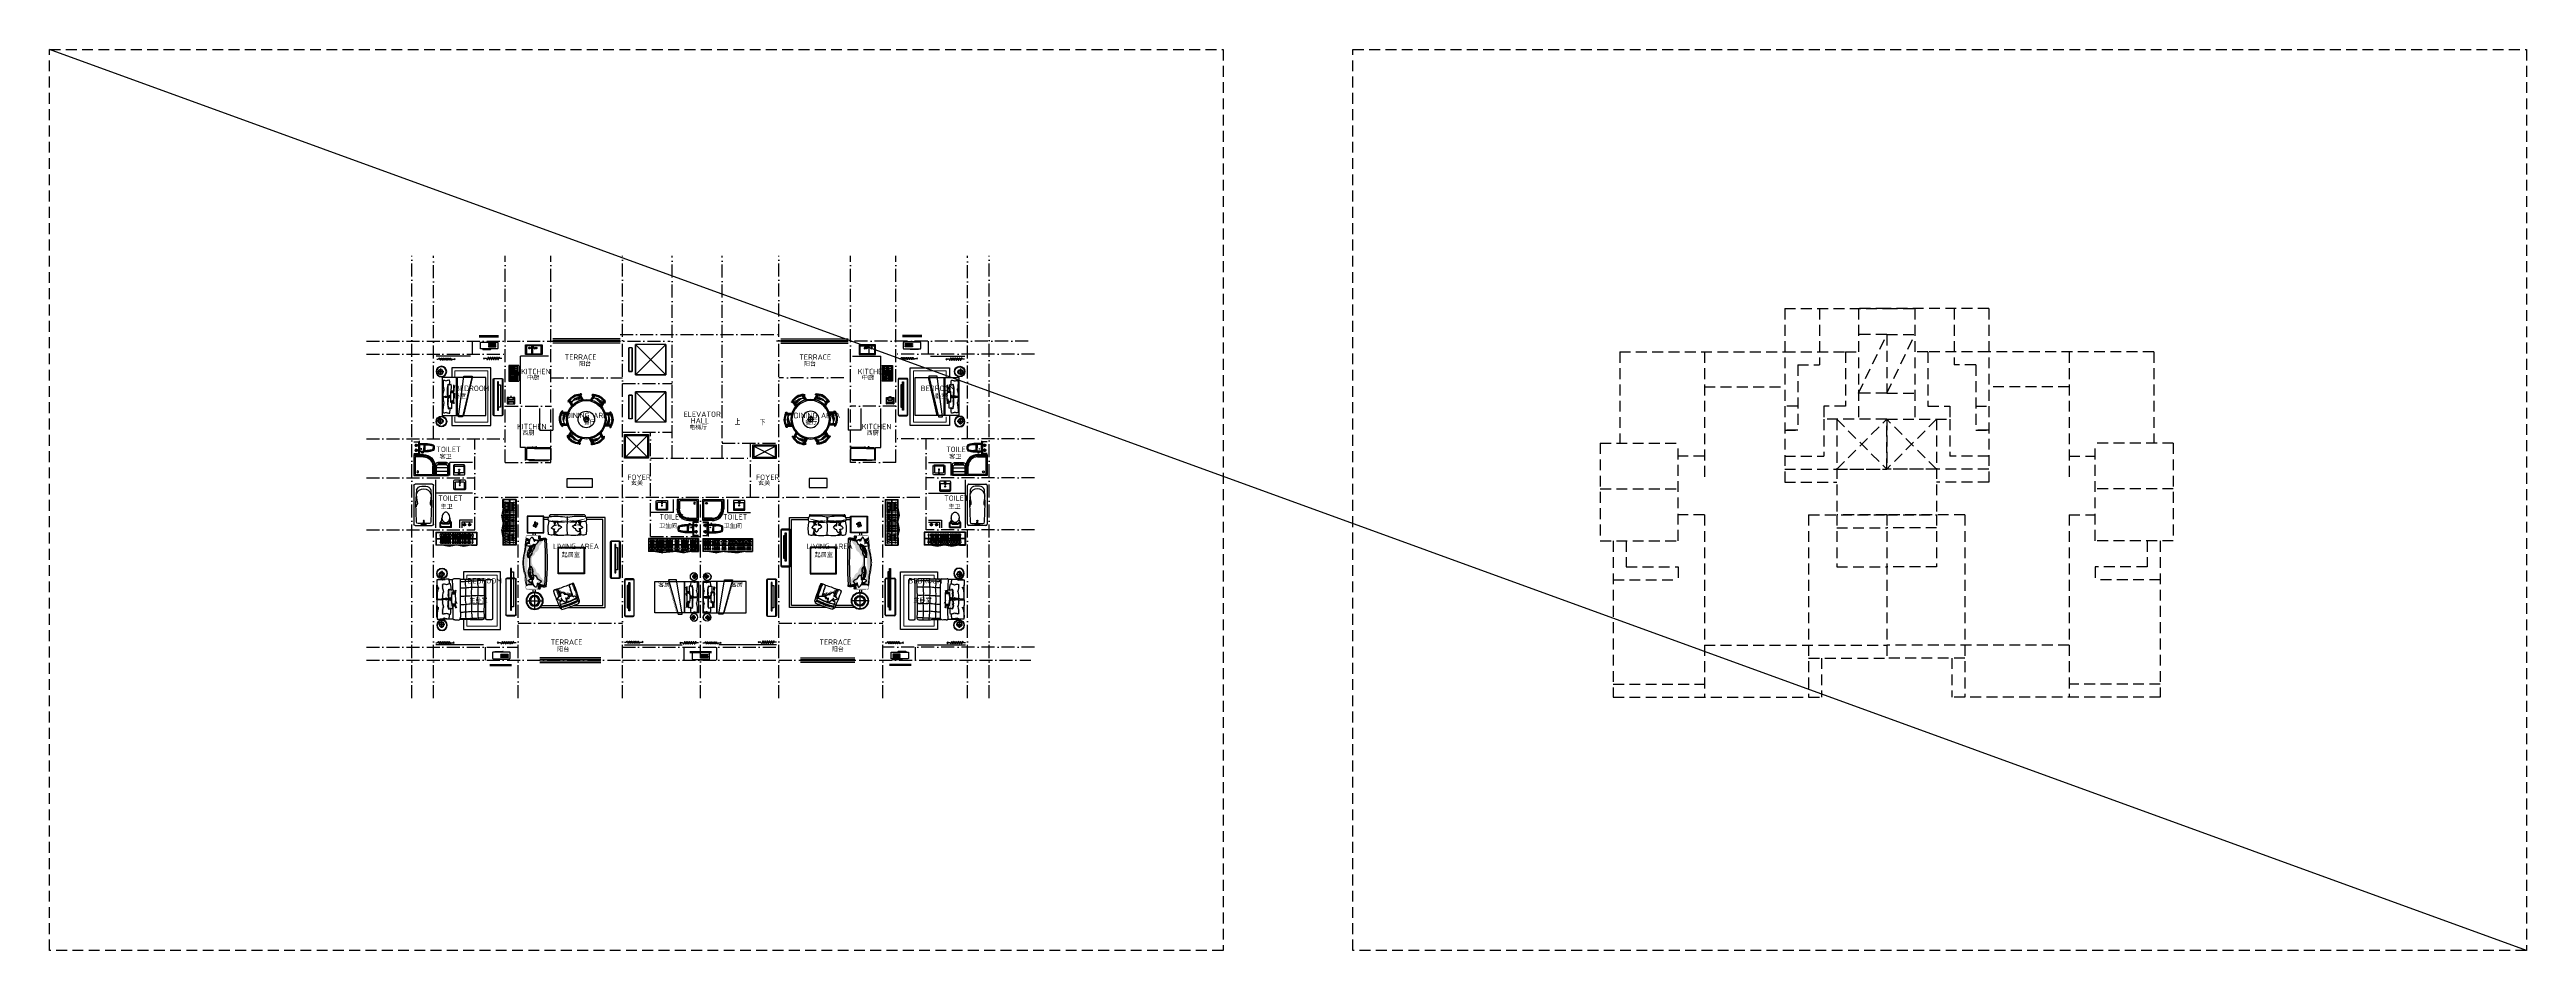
# Model space of a CAD drawing. Extents: x 3694 to 117786, y 20013 to 108631.
# Drawn here: x 3694 to 117786, y 67132 to 108631 of the extents above; entities that cross this region are included whole.
import ezdxf

# ---------------------------------------------------------------- set-up
doc = ezdxf.new("R2010")
doc.units = 0
doc.header["$LTSCALE"] = 1000
doc.header["$MEASUREMENT"] = 0
for name, pattern in [('ACAD_ISO04W100', [30, 24, -3, 0, -3]), ('ACAD_ISO10W100', [18.5, 12, -3, 0.5, -3]), ('DASH', [0.35, 0.25, -0.1]), ('DASHED', [0.75, 0.5, -0.25])]:
    doc.linetypes.add(name, pattern=pattern)
for name, color, linetype in [('DIM_SYMB', 3, 'Continuous'), ('DOTE', 1, 'ACAD_ISO04W100'), ('FURNITURE', 31, 'Continuous'), ('PUB_TEXT', 7, 'Continuous'), ('STAIR', 5, 'Continuous'), ('WALL', 2, 'Continuous'), ('WINDOW', 4, 'Continuous'), ('家具', 253, 'Continuous'), ('栏杆', 24, 'Continuous'), ('看线', 150, 'Continuous'), ('窗帘', 8, 'Continuous'), ('绿植', 3, 'Continuous'), ('铺地', 251, 'Continuous')]:
    doc.layers.add(name, color=color, linetype=linetype)
doc.layers.add('配景图块－家具立面', color=252, linetype='Continuous', lineweight=9)
doc.layers.add('陈设', color=31, linetype='Continuous', lineweight=5)
doc.styles.add('_TCH_DIM', font='SIMPLEX', dxfattribs={"height": 3.5, "bigfont": 'GBCBIG'})
doc.styles.get("Standard").update_dxf_attribs({"font": 'gbenor.shx', "bigfont": 'gbcbig.shx'})
pattern_1 = [(2e-09, (6030.423, 26325.792), (6.35, 12.7), [0, -12.7])]
pattern_2 = [(180, (75499.219, -15212.422), (-7.14375, 14.2875), [0, -14.2875])]
pattern_3 = [(180, (75499.2186, -15212.422), (-2.8575, 5.715), [0, -5.715])]
pattern_4 = [(270, (-19907.951, 91951.289), (6.985, -3.4925), [0, -6.985])]
pattern_5 = [(270, (30849.118, -17863), (20.955, -10.4775), [0, -20.955])]
pattern_6 = [(270, (30849.118, -17862.999), (17.4625, -8.73125), [0, -17.4625])]
pattern_7 = [(257.0862396, (848.465, 95397.869), (6.0278136, -4.96520334), [0, -6.985])]
pattern_8 = [(69.954133, (-45238.1915, -68096.1296), (6.98307353, 0.79798927), [0, -6.2865])]
pattern_9 = [(69.954133, (36224.02, 2366.182), (17.457684, 1.994973), [0, -15.71625])]

# ---------------------------------------------------------------- blocks, each defined once
blk = doc.blocks.new('dfdsf')
at = {"layer": '家具'}
for p, q in [((-6119, -27345), (-6119, -27726)), ((-5626, -27307), (-6081, -27307)), ((-5588, -27726), (-5588, -27345)), ((-6081, -27765), (-5626, -27765))]:
    blk.add_line(p, q, dxfattribs=at)
at = {"layer": '家具', "color": 8}
for p, q in [((-5872, -27364), (-5886, -27364)), ((-5867, -27351), (-5876, -27341)), ((-5867, -27377), (-5876, -27387)), ((-5854, -27345), (-5854, -27332)), ((-5831, -27341), (-5840, -27350)), ((-5831, -27387), (-5840, -27377)), ((-5835, -27364), (-5821, -27364)), ((-6068, -27695), (-6068, -27428)), ((-6049, -27409), (-5869, -27409)), ((-5658, -27714), (-6049, -27714)), ((-5870, -27392), (-5866, -27466)), ((-5866, -27466), (-5841, -27466)), ((-5854, -27383), (-5854, -27396)), ((-5837, -27392), (-5841, -27466)), ((-5838, -27409), (-5658, -27409)), ((-5639, -27428), (-5639, -27695))]:
    blk.add_line(p, q, dxfattribs=at)
for centre, radius in [((-5854, -27364), 32.3), ((-5854, -27364), 18.8), ((-5855, -27549), 25.4), ((-5855, -27549), 16)]:
    blk.add_circle(centre, radius, dxfattribs=at)
at = {"layer": '家具'}
for centre, start, end in [((-6081, -27345), 90, 180), ((-5626, -27345), 0, 90), ((-6081, -27726), 180, 270), ((-5626, -27726), 270, 0)]:
    blk.add_arc(centre, 38.1, start, end, dxfattribs=at)
at = {"layer": '家具', "color": 8}
for centre, start, end in [((-6049, -27428), 90, 180), ((-6049, -27695), 180, 270), ((-5658, -27428), 0, 90), ((-5658, -27695), 270, 0)]:
    blk.add_arc(centre, 19.1, start, end, dxfattribs=at)
blk = doc.blocks.new('A$C06323CE0')
at = {"layer": '家具', "linetype": 'ByBlock'}
for p, q in [((-477, 112), (495, 112)), ((-477, -325), (-477, 112)), ((495, 112), (495, -864)), ((495, -864), (62, -864))]:
    blk.add_line(p, q, dxfattribs=at)
at = {"layer": '家具', "color": 8, "linetype": 'ByBlock'}
for p, q in [((-423, -325), (-423, 112)), ((-369, 58), (441, 59)), ((-369, -325), (-369, 58)), ((441, 58), (441, -724)), ((409, -756), (62, -756)), ((495, -810), (62, -810))]:
    blk.add_line(p, q, dxfattribs=at)
blk.add_circle((321, -59), 43.1, dxfattribs=at)
at = {"layer": '家具', "linetype": 'ByBlock'}
blk.add_arc((62, -324), 540, 179.19356, 269.98585, dxfattribs=at)
at = {"layer": '家具', "color": 8, "linetype": 'ByBlock'}
for centre, radius, start, end in [((62, -325), 485, 180, 270), ((62, -325), 431, 180, 270), ((409, -724), 32.4, 270, 0.04014)]:
    blk.add_arc(centre, radius, start, end, dxfattribs=at)
blk = doc.blocks.new('A$C37A63D83')
at = {"layer": '家具', "color": 8}
for p, q in [((42, 172), (40, 172)), ((42, 118), (40, 118)), ((49, 230), (49, 316)), ((49, 230), (229, 230)), ((49, 230), (91, 212)), ((49, 125), (49, 165)), ((54, 279), (54, 280)), ((63, 275), (58, 275)), ((63, 253), (63, 275)), ((76, 36), (76, 198)), ((81, 235), (229, 235)), ((91, 212), (229, 212)), ((99, 250), (99, 356)), ((99, 221), (229, 221)), ((229, 14), (99, 14)), ((229, 247), (103, 247)), ((111, 247), (229, 247)), ((152, 636), (128, 636)), ((136, 660), (323, 660)), ((229, 660), (136, 660)), ((162, 636), (152, 636)), ((162, 636), (229, 636)), ((297, 636), (229, 636)), ((229, 247), (356, 247)), ((348, 247), (229, 247)), ((378, 235), (229, 235)), ((409, 230), (229, 230)), ((360, 221), (229, 221)), ((368, 212), (229, 212)), ((229, 14), (360, 14)), ((297, 636), (307, 636)), ((307, 636), (331, 636)), ((360, 250), (360, 356)), ((409, 230), (368, 212)), ((382, 36), (382, 198)), ((396, 253), (396, 275)), ((396, 275), (400, 275)), ((409, 230), (409, 316))]:
    blk.add_line(p, q, dxfattribs=at)
at = {"layer": '家具'}
blk.add_line((405, 279), (405, 280), dxfattribs=at)
at = {"layer": '家具', "elevation": 0}
blk.add_lwpolyline([(40, 118), (40, 50), (40, 23, 0.4142136), (63, 0), (396, 0, 0.4142475), (418, 23), (418, 50), (418, 275, 0.0967544), (365, 635, 0.1227284), (342, 660, 0.1127059), (229, 680, 0.1127059), (117, 660, 0.1103286), (95, 636, 0.0968968), (40, 275), (40, 172), (7, 172, 0.4142136), (0, 165), (0, 125, 0.4142136), (7, 118), (40, 118)], format="xyb", dxfattribs=at)
at = {"layer": '家具', "color": 8}
blk.add_circle((176, 95), 11.4, dxfattribs=at)
for centre, radius, start, end in [((42, 165), 7.2, 0, 90), ((42, 125), 7.2, 270, 0), ((545, 367), 499, 169.88512, 189.98228), ((824, 353), 776, 158.65987, 172.47632), ((58, 279), 4.5, 180, 270), ((942, 340), 881, 161.70587, 184.28974), ((81, 253), 18, 180, 270), ((99, 198), 22.5, 90, 180), ((99, 36), 22.5, 180, 270), ((933, 353), 834, 161.50274, 179.81806), ((103, 250), 3.6, 180, 270), ((113, 630), 13.5, 134.95433, 158.65987), ((347, 396), 344, 131.92233, 134.95433), ((130, 611), 25.3, 94.61237, 166.25294), ((138, 626), 34, 87.42069, 128.06865), ((159, 612), 18, 109.18125, 161.50274), ((214, 386), 250, 86.59247, 104.15157), ((245, 386), 250, 75.84843, 93.40753), ((300, 612), 18, 18.49726, 70.81875), ((-474, 353), 834, 0.18194, 18.49726), ((321, 626), 34, 51.93135, 92.57931), ((329, 611), 25.3, 13.74706, 85.38763), ((112, 396), 344, 45.04567, 48.07767), ((-483, 340), 881, 355.71026, 18.29413), ((356, 250), 3.6, 270, 0), ((-365, 353), 776, 7.52368, 21.34013), ((360, 198), 22.5, 0, 90), ((360, 36), 22.5, 270, 0), ((378, 253), 18, 270, 0), ((400, 279), 4.5, 270, 0), ((-86, 367), 499, 350.01772, 10.11488)]:
    blk.add_arc(centre, radius, start, end, dxfattribs=at)
at = {"layer": '家具'}
for centre, start, end in [((107, 630), 147.26486, 160.46289), ((346, 630), 21.34013, 45.04567)]:
    blk.add_arc(centre, 13.5, start, end, dxfattribs=at)
blk = doc.blocks.new('A$C50400A6F')
at = {"layer": '家具'}
blk.add_hatch(color=256, dxfattribs=at).paths.add_polyline_path([(815, 15), (815, 85), (850, 50)])
for p, q in [((0, 50), (75, 50)), ((100, 25), (100, 25)), ((150, 25), (150, 75)), ((200, 25), (200, 75)), ((250, 25), (250, 75)), ((300, 25), (300, 75)), ((350, 25), (350, 75)), ((400, 25), (400, 75)), ((450, 25), (450, 75)), ((500, 25), (500, 75)), ((550, 25), (550, 75)), ((600, 25), (600, 75)), ((650, 25), (650, 75)), ((700, 75), (700, 75)), ((725, 50), (815, 50)), ((850, 50), (815, 85)), ((815, 15), (815, 85)), ((850, 50), (815, 15))]:
    blk.add_line(p, q, dxfattribs=at)
for centre, start, end in [((75, 25), 0, 90), ((125, 25), 180, 0), ((175, 75), 0, 180), ((225, 25), 180, 0), ((275, 75), 0, 180), ((325, 25), 180, 0), ((375, 75), 0, 180), ((425, 25), 180, 0), ((475, 75), 0, 180), ((525, 25), 180, 0), ((575, 75), 0, 180), ((625, 25), 180, 0), ((675, 75), 0, 180), ((725, 75), 180, 270)]:
    blk.add_arc(centre, 25, start, end, dxfattribs=at)
blk = doc.blocks.new('A$C3F2D231D')
at = {"layer": '家具', "rotation": 180}
blk.add_blockref('A$C50400A6F', (2046, 202), dxfattribs=at)
blk = doc.blocks.new('A$C1D226055')
at = {"layer": '家具'}
blk.add_lwpolyline([(424, 1730, -0.3959388), (474, 1686), (474, 44, -0.3959388), (424, 0), (74, 0, -0.3959388), (25, 44), (25, 1686, -0.3959388), (74, 1730)], format="xyb", close=True, dxfattribs=at)
at = {"layer": '家具', "color": 8}
for points in [[(50, 1686), (50, 44)], [(426, 1705), (72, 1705)], [(449, 44), (449, 1686)], [(72, 25), (426, 25)]]:
    blk.add_lwpolyline(points, dxfattribs=at)
at = {"layer": '家具'}
for points in [[(270, 1572), (222, 1572), (222, 258), (270, 258)], [(270, 1424), (353, 1424), (353, 406), (270, 406)]]:
    blk.add_lwpolyline(points, close=True, dxfattribs=at)
at = {"layer": '家具', "color": 8}
for centre, start, end in [((73, 1682), 91.18926, 175.21289), ((425, 1682), 4.78711, 88.81074), ((73, 49), 184.78711, 268.81074), ((425, 49), 271.18926, 355.21289)]:
    blk.add_arc(centre, 23.6, start, end, dxfattribs=at)
blk = doc.blocks.new('nighttable-03')
at = {"layer": '家具'}
for p, q in [((-189, 0), (189, 0)), ((0, -193), (0, 193))]:
    blk.add_line(p, q, dxfattribs=at)
for centre, radius in [((-19, -47), 305), ((4, 0), 142)]:
    blk.add_circle(centre, radius, dxfattribs=at)
at = {"layer": '陈设', "color": 8}
for p, q in [((-57, 103), (-57, 103)), ((-49, 119), (-49, 119)), ((-33, 119), (-33, 119)), ((-25, 135), (-25, 135)), ((-17, 119), (-17, 119)), ((-9, 135), (-9, 135)), ((-1, 151), (-1, 151)), ((-1, 119), (-1, 119)), ((7, 135), (7, 135)), ((15, 151), (15, 151)), ((15, 119), (15, 119)), ((23, 135), (23, 135)), ((31, 151), (31, 151)), ((31, 119), (31, 119)), ((39, 135), (39, 135)), ((47, 151), (47, 151)), ((47, 119), (47, 119)), ((55, 135), (55, 135)), ((62, 151), (62, 151)), ((62, 119), (62, 119)), ((70, 135), (70, 135)), ((70, 103), (70, 103)), ((78, 151), (78, 151)), ((78, 119), (78, 119)), ((86, 135), (86, 135)), ((86, 103), (86, 103)), ((94, 151), (94, 151)), ((94, 119), (94, 119)), ((94, 87), (94, 87)), ((102, 135), (102, 135)), ((102, 103), (102, 103)), ((102, 71), (102, 71)), ((110, 119), (110, 119)), ((110, 87), (110, 87)), ((110, 56), (110, 56)), ((118, 135), (118, 135)), ((118, 103), (118, 103)), ((118, 71), (118, 71)), ((118, 40), (118, 40)), ((126, 119), (126, 119)), ((126, 87), (126, 87)), ((126, 56), (126, 56)), ((126, 24), (126, 24)), ((134, 103), (134, 103)), ((134, 71), (134, 71)), ((134, 40), (134, 40)), ((134, 8), (134, 8)), ((142, 87), (142, 87)), ((142, 56), (142, 56)), ((142, 24), (142, 24)), ((150, 103), (150, 103)), ((150, 71), (150, 71)), ((150, 40), (150, 40)), ((150, 8), (150, 8)), ((158, 87), (158, 87)), ((158, 56), (158, 56)), ((158, 24), (158, 24)), ((166, 71), (166, 71)), ((166, 40), (166, 40)), ((166, 8), (166, 8)), ((174, 56), (174, 56)), ((174, 24), (174, 24)), ((62, -103), (62, -103)), ((86, -87), (86, -87)), ((102, -87), (102, -87)), ((110, -71), (110, -71)), ((118, -56), (118, -56)), ((126, -8), (126, -8)), ((126, -40), (126, -40)), ((126, -71), (126, -71)), ((134, -24), (134, -24)), ((134, -56), (134, -56)), ((142, -8), (142, -8)), ((142, -40), (142, -40)), ((150, -24), (150, -24)), ((150, -56), (150, -56)), ((158, -8), (158, -8)), ((158, -40), (158, -40)), ((166, -24), (166, -24)), ((174, -8), (174, -8))]:
    blk.add_line(p, q, dxfattribs=at)
for centre, radius in [((-19, -47), 279), ((4, 0), 117)]:
    blk.add_circle(centre, radius, dxfattribs=at)
blk = doc.blocks.new('bed-03')
at = {"layer": '家具'}
h = blk.add_hatch(dxfattribs=at)
h.set_pattern_fill('DOTS', color=8, scale=157.35808, style=0)
h.set_pattern_definition([(360, (4699.224, 22464.162), (4.91744, 9.83488), [0, -9.83488])])
h.paths.add_polyline_path([(193, 1512, -0.0231584), (198, 1538, 0.0174474), (-183, 1538, -0.0303362), (-177, 1500, -0.1096842)])
h.paths.add_polyline_path([(-178, 1428, -0.0210387), (-183, 1402, 0.0248931), (201, 1402, -0.0134846), (197, 1417, -0.0652469)])
at = {"layer": '家具', "linetype": 'Continuous'}
blk.add_line((-686, 1295), (686, 1295), dxfattribs=at)
for points in [[(749, 1194), (-749, 952), (-749, 597), (749, 1016)], [(-686, 1905), (686, 1905), (686, 0), (-686, 0)]]:
    blk.add_lwpolyline(points, close=True, dxfattribs=at)
at = {"layer": '家具', "linetype": 'Continuous', "const_width": 12.7}
for points in [[(-686, 1245), (686, 1245)], [(686, 952), (-673, 572)]]:
    blk.add_lwpolyline(points, dxfattribs=at)
at = {"layer": '家具'}
for centre, radius, start, end in [((-433, 1598), 233, 148.85812, 184.05816), ((-535, 2096), 531, 255.7481, 277.42838), ((-578, 291), 1577, 78.51563, 92.91885), ((-128, 1882), 530, 181.68246, 197.89123), ((-261, 727), 936, 85.18392, 104.06595), ((-269, 1008), 676, 83.20755, 108.38281), ((-286, 1732), 223, 209.74359, 223.86493), ((-210, 1488), 269, 157.35479, 175.99448), ((-382, 2845), 1342, 265.87858, 276.54701), ((-357, 205), 1207, 83.44339, 94.82037), ((-172, 491), 913, 91.59604, 107.13726), ((-20, 992), 879, 89.26749, 107.49187), ((-81, 1470), 154, 154.46306, 205.54216), ((10, -3914), 5456, 87.58865, 92.41135), ((-614, 1470), 400, 350.4535, 9.55171), ((10, 5250), 3853, 266.5849, 273.4151), ((-145, 1376), 306, 66.56831, 98.36025), ((-213, 1659), 31.4, 2.78289, 33.25611), ((-493, 1470), 318, 347.54723, 12.52165), ((-131, 1271), 392, 72.55244, 97.40079), ((-193, 1640), 22.8, 354.43558, 61.56986), ((-29, 1207), 192, 95.57589, 129.53492), ((-128, 1649), 108, 307.60777, 352.44802), ((-202, 1492), 170, 16.73764, 28.09111), ((-134, 2173), 612, 277.91946, 283.31982), ((-519, 1679), 523, 21.50182, 21.52014), ((-291, 1827), 286, 337.28886, 8.83607), ((-317, 1592), 324, 357.36898, 24.77774), ((-519, 1679), 523, 356.00042, 12.19728), ((389, 1722), 379, 164.5703, 191.44523), ((245, 1598), 233, 148.85812, 184.05816), ((143, 2096), 531, 255.7481, 259.99103), ((72, 1197), 671, 72.36508, 94.45682), ((550, 1882), 530, 181.68246, 197.89123), ((148, 1363), 289, 81.37225, 115.44969), ((142, 1474), 198, 77.55266, 124.26048), ((226, 1721), 223, 209.74359, 223.86493), ((302, 1477), 269, 157.35479, 166.0422), ((262, 741), 929, 76.61675, 94.81174), ((160, 1647), 31.4, 2.78289, 33.25611), ((476, 1476), 285, 167.23113, 195.17647), ((280, 459), 1193, 80.01932, 94.24788), ((181, 1629), 22.8, 354.43558, 61.56986), ((686, 1470), 451, 171.53777, 188.42299), ((92, 1470), 162, 335.83547, 24.1253), ((283, 412), 993, 79.97993, 92.50113), ((395, 834), 600, 84.82231, 104.64378), ((341, 3294), 1818, 267.23363, 274.00158), ((642, 21), 1850, 89.47797, 102.03621), ((373, 1638), 108, 307.60777, 352.44802), ((298, 1481), 170, 359.93165, 28.09111), ((533, 2173), 612, 262.59536, 283.31982), ((376, 1827), 286, 337.28886, 8.83607), ((350, 1592), 324, 357.36898, 24.77774)]:
    blk.add_arc(centre, radius, start, end, dxfattribs=at)
at = {"layer": '家具', "color": 8}
for centre, radius, start, end in [((-614, 1470), 404, 350.4535, 9.55171), ((-493, 1470), 314, 347.54723, 12.52165), ((476, 1476), 282, 167.23113, 195.17647), ((686, 1470), 455, 171.53777, 188.42299)]:
    blk.add_arc(centre, radius, start, end, dxfattribs=at)
at = {"layer": '家具'}
for points in [[(-482, 1649), (-489, 1638), (-486, 1630), (-479, 1621)], [(-23, 1657), (-14, 1651), (-16, 1641), (-21, 1635)], [(30, 1638), (23, 1627), (26, 1619), (33, 1610)], [(477, 1646), (486, 1639), (485, 1630), (480, 1624)]]:
    blk.add_spline(points, degree=3, dxfattribs=at)
blk = doc.blocks.new('A$C4EB5717C')
at = {"layer": '家具', "color": 8}
for p, q in [((520, 110), (520, 120)), ((883, 100), (530, 100)), ((893, 120), (893, 110))]:
    blk.add_line(p, q, dxfattribs=at)
at = {"layer": '家具'}
blk.add_lwpolyline([(220, 120), (980, 120, 0.4142136), (1000, 140), (1000, 410, 0.4142136), (980, 430), (220, 430, 0.4142136), (200, 410), (200, 140, 0.4142136)], format="xyb", close=True, dxfattribs=at)
at = {"layer": '家具', "color": 8}
for points in [[(269, 459), (709, 459), (709, 444), (269, 444)], [(290, 372), (626, 372), (626, 343), (290, 343)], [(290, 306), (626, 306), (626, 277), (290, 277)], [(290, 240), (626, 240), (626, 211), (290, 211)]]:
    blk.add_lwpolyline(points, close=True, dxfattribs=at)
for centre, start, end in [((530, 110), 180, 270), ((883, 110), 270, 0)]:
    blk.add_arc(centre, 10, start, end, dxfattribs=at)
blk = doc.blocks.new('gui-11')
at = {"layer": '家具', "flags": 128}
for points in [[(-821, 0), (821, 0)], [(-865, -426), (-865, -47)], [(821, -474), (-821, -474)], [(865, -47), (865, -426)]]:
    blk.add_lwpolyline(points, dxfattribs=at)
at = {"layer": '家具'}
for centre, start, end in [((-817, -48), 94.78711, 178.81074), ((817, -48), 1.18926, 85.21289), ((-817, -425), 181.18926, 265.21289), ((817, -425), 274.78711, 358.81074)]:
    blk.add_arc(centre, 48.6, start, end, dxfattribs=at)
at = {"layer": '陈设', "color": 8, "flags": 128}
for points in [[(-840, -426), (-840, -47)], [(-821, -25), (821, -25)], [(821, -449), (-821, -449)], [(840, -47), (840, -426)]]:
    blk.add_lwpolyline(points, dxfattribs=at)
at = {"layer": '陈设', "color": 8}
for centre, start, end in [((-817, -48), 94.78711, 178.81074), ((-817, -425), 181.18926, 265.21289), ((817, -48), 1.18926, 85.21289), ((817, -425), 274.78711, 358.81074)]:
    blk.add_arc(centre, 23.6, start, end, dxfattribs=at)
blk = doc.blocks.new('A$C37E25A2D')
at = {"layer": '家具'}
for p, q in [((154, 0), (-154, 0)), ((-121, 1), (-121, 1)), ((-108, 20), (-108, 20)), ((-108, 7), (-108, 7)), ((-95, 39), (-95, 39)), ((-95, 26), (-95, 26)), ((-95, 14), (-95, 14)), ((-95, 1), (-95, 1)), ((-83, 45), (-83, 45)), ((0, 151), (0, -151)), ((-121, -12), (-121, -12)), ((-121, -25), (-121, -25)), ((-121, -37), (-121, -37)), ((-121, -50), (-121, -50)), ((-121, -63), (-121, -63)), ((-121, -75), (-121, -75)), ((-108, -6), (-108, -6)), ((-108, -18), (-108, -18)), ((-108, -31), (-108, -31)), ((-108, -44), (-108, -44)), ((-108, -56), (-108, -56)), ((-108, -69), (-108, -69)), ((-108, -82), (-108, -82)), ((-108, -94), (-108, -94)), ((-95, -12), (-95, -12)), ((-95, -25), (-95, -25)), ((-95, -37), (-95, -37)), ((-95, -50), (-95, -50)), ((-95, -63), (-95, -63)), ((-95, -75), (-95, -75)), ((-95, -88), (-95, -88)), ((-95, -101), (-95, -101)), ((-83, -56), (-83, -56)), ((-83, -69), (-83, -69)), ((-83, -82), (-83, -82)), ((-83, -94), (-83, -94)), ((-83, -107), (-83, -107)), ((-83, -120), (-83, -120)), ((-70, -75), (-70, -75)), ((-70, -88), (-70, -88)), ((-70, -101), (-70, -101)), ((-70, -113), (-70, -113)), ((-70, -126), (-70, -126)), ((-57, -82), (-57, -82)), ((-57, -94), (-57, -94)), ((-57, -107), (-57, -107)), ((-57, -120), (-57, -120)), ((-57, -133), (-57, -133)), ((-44, -88), (-44, -88)), ((-44, -101), (-44, -101)), ((-44, -113), (-44, -113)), ((-44, -126), (-44, -126)), ((-44, -139), (-44, -139)), ((-32, -94), (-32, -94)), ((-32, -107), (-32, -107)), ((-32, -120), (-32, -120)), ((-32, -133), (-32, -133)), ((-19, -101), (-19, -101)), ((-19, -113), (-19, -113)), ((-19, -126), (-19, -126)), ((-19, -139), (-19, -139)), ((-6, -107), (-6, -107)), ((-6, -120), (-6, -120)), ((-6, -133), (-6, -133)), ((6, -101), (6, -101)), ((6, -113), (6, -113)), ((6, -126), (6, -126)), ((6, -139), (6, -139)), ((19, -107), (19, -107)), ((19, -120), (19, -120)), ((19, -133), (19, -133)), ((32, -101), (32, -101)), ((32, -113), (32, -113)), ((32, -126), (32, -126)), ((44, -94), (44, -94)), ((44, -107), (44, -107)), ((44, -120), (44, -120)), ((57, -88), (57, -88)), ((57, -101), (57, -101)), ((70, -69), (70, -69)), ((70, -82), (70, -82)), ((83, -50), (83, -50))]:
    blk.add_line(p, q, dxfattribs=at)
at = {"layer": '家具', "extrusion": (0, 0, -1)}
for centre, major_axis, start_param, end_param in [((37, 15), (-244, 0), 4.7114542, 10.9946395), ((0, -3), (114, 1), 1.5758869, 7.8590722)]:
    blk.add_ellipse(centre, major_axis=major_axis, ratio=1, start_param=start_param, end_param=end_param, dxfattribs=at)
at = {"layer": '家具', "color": 8, "extrusion": (0, 0, -1)}
for centre, major_axis, start_param, end_param in [((37, 15), (-224, 0), 4.7120418, 10.9952271), ((0, -3), (94, 0.5), 1.5758979, 7.8590832)]:
    blk.add_ellipse(centre, major_axis=major_axis, ratio=1, start_param=start_param, end_param=end_param, dxfattribs=at)
blk = doc.blocks.new('king-11')
at = {"layer": '家具'}
h = blk.add_hatch(dxfattribs=at)
h.set_pattern_fill('DOTS', color=8, scale=203.2, style=0)
h.set_pattern_definition(pattern_1)
h.paths.add_polyline_path([(-948, -27, 0.0471352), (-953, -135, -0.3522484), (-872, -40, -0.1018225), (-501, -98, 0.0633052), (-397, -94, -0.0991504), (-453, -78, 0.1116452)])
h.paths.add_polyline_path([(-65, -18, 0.0014706), (-65, -14, 0.1324082), (-489, -66, -0.0082909), (-453, -78, 0.0991504), (-397, -94, -0.1928933)])
h.paths.add_polyline_path([(-709, -273, -0.096693), (-379, -311, -0.0543986), (-136, -269, 0.0153922), (-118, -227, 0.0862142), (-384, -252, 0.1002029), (-728, -216, 0.2675344), (-730, -442, 0.1730149), (-764, -594, 0.0073621), (-718, -596, -0.1169417), (-676, -463, -0.0708423)])
h.paths.add_polyline_path([(-71, -232, 0.0151044), (-118, -227, -0.0153922), (-136, -269, -0.0124819), (-79, -266, 0.013368)])
h.paths.add_polyline_path([(-65, -18, 0.0037162), (-71, -17, -0.0732379), (-118, -227, -0.0151044), (-71, -232, 0.0813367)])
h.paths.add_polyline_path([(3, -92, -0.323239), (47, -63, -0.0678224), (495, -91, -0.0494539), (467, -80, 0.1116452), (-28, -29, 0.1080659), (-10, -273, -0.0066204), (13, -271, -0.1498092)])
h.paths.add_polyline_path([(2, -236, 0.0300561), (13, -271, -0.0895677), (318, -311, -0.0737046), (648, -266, -0.1276889), (630, -451, -0.0906763), (667, -597, 0.008261), (713, -595, 0.0967222), (674, -440, 0.089612), (672, -219, 0.0938216), (302, -273, 0.084664)])
h.paths.add_polyline_path([(855, -16, 0.1324082), (432, -68, -0.0082909), (467, -80, 0.0991504), (524, -96, -0.0902215)])
h.paths.add_polyline_path([(855, -16, 0.0094458), (819, -19, -0.0932633), (824, -278, -0.1513137), (852, -560, -0.1707442), (711, -569, -0.0158503), (713, -595, 0.031386), (886, -575, 0.1162276), (841, -268, 0.0962122)])
edge = h.paths.add_edge_path()
edge.add_arc((297, -129), 473, 260.50323, 284.85428, ccw=False)
edge.add_arc((108, 0), 606, 259.71666, 280.57667, ccw=False)
edge.add_spline(control_points=[(-1, -596), (1, -599), (3, -601), (5, -603)], knot_values=[1.3027566, 1.3027566, 1.3027566, 1.3027566, 1.6693195, 1.6693195, 1.6693195, 1.6693195], degree=3, periodic=0)
edge.add_arc((255, -461), 287, 209.74359, 219.16075)
edge.add_arc((352, -776), 347, 157.35479, 166.0422)
edge.add_arc((-25, -7737), 7045, 87.58865, 89.67324, ccw=False)
edge.add_arc((80, -784), 209, 2.94004, 24.1253, ccw=False)
edge.add_arc((336, -384), 392, 263.23108, 279.79704)
edge.add_arc((183, -770), 219, 359.93165, 387.7765)
edge.add_arc((280, -568), 140, 314.28138, 352.44802)
edge = h.paths.add_edge_path()
edge.add_arc((-185, -50), 536, 262.77604, 282.96922, ccw=False)
edge.add_arc((-347, 934), 1518, 264.77173, 273.60194, ccw=False)
edge.add_spline(control_points=[(-486, -578), (-483, -582), (-480, -585), (-478, -589)], knot_values=[1.1245793, 1.1245793, 1.1245793, 1.1245793, 1.6693195, 1.6693195, 1.6693195, 1.6693195], degree=3, periodic=0)
edge.add_arc((-228, -446), 287, 209.74359, 219.16075)
edge.add_arc((-130, -762), 347, 157.35479, 175.99448)
edge.add_arc((-421, -396), 346, 260.76919, 284.68616)
edge.add_arc((-142, -784), 199, 154.46306, 164.39277, ccw=False)
edge.add_arc((-25, -7737), 7045, 90.52298, 92.41135, ccw=False)
edge.add_arc((-299, -755), 219, 16.73764, 27.7765)
edge.add_arc((-203, -553), 140, 314.28138, 352.44802)
h = blk.add_hatch(dxfattribs=at)
h.set_pattern_fill('DOTS', color=8, scale=203.2, style=0)
h.set_pattern_definition(pattern_1)
h.paths.add_polyline_path([(-909, -330, -0.015044), (-922, -298, 0.136646), (-931, -576, -0.0795287), (-904, -359, 0.0606422)])
h = blk.add_hatch(dxfattribs=at)
h.set_pattern_fill('DOTS', color=8, scale=203.2, style=0)
h.set_pattern_definition(pattern_1)
h.paths.add_polyline_path([(212, -730, -0.0231584), (218, -696, 0.0174474), (-274, -696, -0.0303362), (-266, -746, -0.1096842)])
h.paths.add_polyline_path([(-268, -838, -0.0210387), (-274, -872, 0.0248931), (221, -872, -0.0134846), (217, -853, -0.0652469)])
at = {"layer": '家具', "linetype": 'Continuous'}
for points in [[(-951, -757), (-951, -171)], [(-869, -18), (-318, -18)], [(-65, -18), (614, -18)], [(878, -93), (878, -400)], [(878, -576), (878, -741)]]:
    blk.add_lwpolyline(points, dxfattribs=at)
at = {"layer": '家具'}
blk.add_lwpolyline([(872, -2312), (872, -2526, -0.4142136), (822, -2576), (-928, -2576, -0.4142136), (-978, -2526), (-978, -2312, -0.4142136), (-928, -2262), (822, -2262, -0.4142136)], format="xyb", close=True, dxfattribs=at)
at = {"layer": '家具', "color": 8}
for centre in [(-918, -1350), (-906, -1645), (-890, -1919), (-619, -1337), (-590, -1609), (-590, -1906), (-266, -1341), (-238, -1613), (-238, -1909), (118, -1327), (134, -1602), (146, -1896), (496, -1344), (522, -1609), (525, -1913), (795, -1324), (808, -1619), (823, -1893)]:
    blk.add_circle(centre, 5.98, dxfattribs=at)
at = {"layer": '家具'}
for centre, radius, start, end in [((-382, -109), 572, 171.80979, 202.81056), ((-813, -1147), 1128, 71.4222, 96.90386), ((-427, -454), 518, 162.49626, 193.62044), ((-682, 971), 1567, 260.84596, 268.66659), ((-1024, -367), 121, 3.89196, 17.77313), ((-868, -100), 82.6, 89.57751, 108.44197), ((-418, -619), 301, 148.85812, 184.05816), ((-550, 24), 686, 255.7481, 277.42838), ((-641, -1137), 867, 72.36508, 94.45682), ((-24, -253), 685, 181.68246, 197.89123), ((-179, -826), 820, 81.99037, 112.16061), ((-329, -908), 373, 81.37225, 115.44969), ((-337, -765), 256, 77.55266, 124.26048), ((-228, -446), 287, 209.74359, 223.86493), ((-130, -762), 347, 157.35479, 175.99448), ((-421, -396), 346, 260.76919, 284.68616), ((-384, 55), 150, 242.5753, 265.22486), ((-396, -1138), 279, 74.4611, 101.40985), ((-275, -1119), 248, 93.98061, 127.94514), ((-63, -1402), 1136, 89.26749, 107.49187), ((-142, -784), 199, 154.46306, 205.54216), ((-25, -7737), 7045, 87.58865, 92.41135), ((-830, -784), 516, 350.4535, 9.55171), ((-25, 4097), 4976, 266.5849, 273.4151), ((-225, -905), 395, 66.56831, 98.36025), ((-313, -541), 40.5, 2.78289, 33.25611), ((-675, -784), 410, 347.54723, 12.52165), ((-208, -1041), 507, 72.55244, 97.40079), ((-287, -565), 29.4, 354.43558, 61.56986), ((-76, -1124), 248, 95.57589, 129.53492), ((-203, -553), 140, 307.60777, 352.44802), ((-299, -755), 219, 16.73764, 28.09111), ((-211, 123), 790, 277.91946, 283.31982), ((-722, -104), 663, 345.83345, 7.81601), ((-707, -514), 675, 21.50182, 21.52014), ((-414, -323), 370, 337.28886, 8.83607), ((-447, -627), 418, 357.36898, 24.77774), ((-707, -514), 675, 356.00042, 12.19728), ((538, -111), 572, 171.80979, 196.48092), ((108, -1149), 1128, 71.4222, 96.90386), ((464, -459), 490, 164.5703, 191.44523), ((279, -619), 301, 148.85812, 184.05816), ((147, 24), 686, 255.7481, 259.99103), ((56, -1137), 867, 72.36508, 94.45682), ((673, -253), 685, 181.68246, 197.89123), ((154, -922), 373, 81.37225, 115.44969), ((145, -779), 256, 77.55266, 124.26048), ((255, -461), 287, 209.74359, 223.86493), ((352, -776), 347, 157.35479, 166.0422), ((258, -920), 395, 66.56831, 98.36025), ((169, -555), 40.5, 2.78289, 33.25611), ((577, -777), 369, 167.23113, 195.17647), ((275, -1056), 507, 72.55244, 97.40079), ((196, -579), 29.4, 354.43558, 61.56986), ((848, -784), 583, 171.53777, 188.42299), ((80, -784), 209, 335.83547, 24.1253), ((295, -1094), 226, 65.98814, 95.90175), ((351, -954), 123, 77.15614, 127.2528), ((336, -384), 392, 263.23108, 279.79704), ((634, -1402), 1136, 89.26749, 107.49187), ((280, -568), 140, 307.60777, 352.44802), ((183, -770), 219, 359.93165, 28.09111), ((486, 123), 790, 262.59536, 283.31982), ((741, -828), 820, 81.99037, 112.16061), ((536, 53), 150, 242.5753, 265.22486), ((283, -323), 370, 337.28886, 8.83607), ((250, -627), 418, 357.36898, 24.77774), ((636, 789), 1386, 271.28715, 280.37116), ((199, -106), 663, 345.83345, 7.81601), ((213, -516), 675, 355.00172, 21.52014), ((796, -100), 82.6, 354.6837, 40.57391)]:
    blk.add_arc(centre, radius, start, end, dxfattribs=at)
at = {"layer": '家具', "color": 8}
for centre, radius, start, end in [((259, -1217), 1184, 174.51424, 186.17773), ((454, -1183), 1081, 175.9663, 187.90485), ((-830, -784), 521, 350.4535, 9.55171), ((-675, -784), 405, 347.54723, 12.52165), ((880, -1191), 1155, 175.53672, 187.14199), ((1100, -1138), 1000, 177.85972, 190.59371), ((577, -777), 364, 167.23113, 195.17647), ((848, -784), 588, 171.53777, 188.42299), ((1562, -1183), 1077, 175.78114, 188.31075), ((1861, -1125), 1086, 178.51538, 190.29459), ((-932, -2255), 338, 83.94207, 99.26085), ((-948, -1980), 338, 83.94207, 95.40552), ((-960, -1686), 338, 83.94207, 91.61084), ((1382, -1398), 2301, 178.96004, 186.00589), ((-735, -2093), 764, 81.70392, 103.44943), ((90, -1720), 999, 176.01047, 191.12507), ((-595, -2986), 1377, 90.04243, 102.80633), ((168, -2063), 1067, 172.55651, 186.75309), ((-706, -2662), 764, 81.70392, 103.44943), ((3412, -1052), 4041, 184.13041, 187.83577), ((-473, -4322), 2988, 86.1508, 92.68413), ((459, -1753), 1058, 172.52782, 188.38292), ((466, -2050), 1065, 172.55062, 187.0613), ((-450, -4684), 3077, 86.15114, 92.49532), ((-444, -4891), 2988, 86.1508, 92.68413), ((4049, -1026), 4326, 184.2527, 187.71348), ((-41, -2313), 996, 81.18261, 102.71652), ((890, -1761), 1136, 172.80027, 187.19973), ((818, -2053), 1065, 172.55062, 187.0613), ((-24, -2493), 904, 80.27203, 103.25018), ((-12, -2881), 996, 81.18261, 102.71652), ((1186, -1403), 1070, 176.27027, 190.36778), ((229, -3050), 1726, 81.29697, 93.49741), ((1108, -1708), 980, 174.10338, 190.70145), ((1198, -2040), 1061, 172.53719, 187.81299), ((296, -3446), 1850, 83.16233, 94.83451), ((258, -3619), 1726, 81.29697, 93.49741), ((3400, -1192), 2908, 183.12565, 188.13252), ((692, -2088), 770, 82.77968, 104.29156), ((1572, -1753), 1058, 172.52782, 188.38292), ((1585, -2057), 1069, 172.56626, 186.26979), ((622, -2776), 1171, 81.12619, 94.57957), ((720, -2656), 770, 82.77968, 104.29156), ((3828, -1306), 3034, 180.46981, 185.82924), ((850, -1457), 141, 74.86838, 110.36666), ((1875, -1694), 1070, 176.27027, 190.36778), ((-964, -1958), 1788, 352.10435, 1.88946), ((863, -1784), 171, 78.73806, 106.44302), ((922, -3060), 1171, 90.82788, 94.57957)]:
    blk.add_arc(centre, radius, start, end, dxfattribs=at)
at = {"layer": '家具'}
for points, knots in [([(-980, -836), (-983, -934), (-1000, -996), (-991, -1113), (-671, -1108), (-276, -1100), (32, -1100), (414, -1101), (505, -1105), (653, -1102), (757, -1081), (898, -1130), (900, -1017), (896, -926), (896, -874), (896, -800)], [2.6626204, 2.6626204, 2.6626204, 2.6626204, 7.6157803, 20.2998078, 29.0818561, 43.4868348, 48.4542651, 54.4114968, 61.8208063, 66.4297516, 71.3452931, 76.3170348, 77.0094576, 78.2457295, 79.9197363, 79.9197363, 79.9197363, 79.9197363]), ([(883, -1107), (884, -1311), (894, -1451), (898, -1696), (899, -1912), (906, -2098), (864, -2222), (621, -2184), (401, -2190), (167, -2183), (-12, -2185), (-201, -2184), (-443, -2186), (-671, -2176), (-857, -2193), (-943, -2184), (-986, -2147), (-991, -1995), (-978, -1818), (-981, -1612), (-972, -1424), (-966, -1293), (-974, -1085)], [83.6325059, 83.6325059, 83.6325059, 83.6325059, 92.8517072, 101.5882407, 110.9370376, 117.1195023, 121.9212713, 129.5096455, 142.2214575, 149.3709798, 156.9176979, 163.4714207, 171.6139383, 185.5157873, 190.484706, 193.4900064, 195.794437, 200.7208027, 209.0793219, 216.4240525, 223.37461, 231.5221718, 231.5221718, 231.5221718, 231.5221718]), ([(-980, -836), (-983, -811), (-983, -780), (-957, -762), (-951, -757)], [238.5954112, 238.5954112, 238.5954112, 238.5954112, 241.2826247, 242.2323897, 242.2323897, 242.2323897, 242.2323897]), ([(-951, -757), (-913, -756), (-760, -754), (-556, -773), (-391, -756), (-339, -754)], [0, 0, 0, 0, 4.4832613, 18.007844, 24.0589447, 24.0589447, 24.0589447, 24.0589447]), ([(402, -752), (455, -753), (551, -756), (697, -741), (794, -736), (904, -736), (899, -781), (896, -800)], [53.3139053, 53.3139053, 53.3139053, 53.3139053, 59.6659151, 64.6414482, 70.1732535, 72.7582652, 74.6933856, 74.6933856, 74.6933856, 74.6933856])]:
    blk.add_open_spline(points, degree=3, knots=knots, dxfattribs=at)
for points in [[(-482, -553), (-491, -567), (-486, -577), (-478, -589)], [(-68, -543), (-56, -551), (-58, -564), (-64, -572)], [(1, -568), (-8, -581), (-4, -592), (5, -603)], [(415, -558), (426, -566), (424, -578), (418, -586)]]:
    blk.add_spline(points, degree=3, dxfattribs=at)
at = {"rotation": 180}
blk.add_blockref('A$C37E25A2D', (-1196, -235), dxfattribs=at)
at = {"xscale": -1, "rotation": 180}
blk.add_blockref('A$C37E25A2D', (1116, -235), dxfattribs=at)
blk = doc.blocks.new('A-Toilet-5')
for p, q in [((-264, 0), (-264, 240)), ((-264, 240), (-168, 240)), ((-264, 0), (-264, 240)), ((-264, 240), (-168, 240)), ((264, 0), (-264, 0)), ((264, 0), (-264, 0)), ((-228, 180), (-204, 204)), ((-228, 180), (-204, 204)), ((-228, 60), (-228, 180)), ((-228, 60), (-228, 180)), ((-204, 36), (-228, 60)), ((-204, 36), (-228, 60)), ((-204, 204), (-183, 204)), ((-204, 204), (-183, 204)), ((204, 36), (-204, 36)), ((204, 36), (-204, 36)), ((-135, 156), (-183, 204)), ((-135, 156), (-183, 204)), ((-120, 192), (-168, 240)), ((-120, 192), (-168, 240)), ((135, 156), (-135, 156)), ((135, 156), (-135, 156)), ((120, 192), (-120, 192)), ((120, 192), (-120, 192)), ((-72, 240), (-72, 267)), ((-72, 240), (-72, 267)), ((-72, 240), (72, 240)), ((-72, 240), (72, 240)), ((72, 240), (72, 267)), ((72, 240), (72, 267)), ((120, 192), (168, 240)), ((120, 192), (168, 240)), ((135, 156), (183, 204)), ((135, 156), (183, 204)), ((216, 264), (156, 264)), ((216, 264), (156, 264)), ((156, 240), (168, 240)), ((156, 240), (168, 240)), ((264, 240), (168, 240)), ((264, 240), (168, 240)), ((204, 204), (183, 204)), ((204, 204), (183, 204)), ((204, 204), (228, 180)), ((204, 204), (228, 180)), ((228, 60), (204, 36)), ((228, 60), (204, 36)), ((216, 240), (216, 264)), ((216, 240), (216, 264)), ((228, 60), (228, 180)), ((228, 60), (228, 180)), ((264, 0), (264, 240)), ((264, 0), (264, 240))]:
    blk.add_line(p, q)
for centre, radius, start, end in [((-394, 403), 216, 311.08899, 7.79892), ((-394, 403), 216, 311.08899, 7.79892), ((279, 432), 459, 165.48575, 179.99996), ((279, 432), 459, 165.48575, 179.99996), ((0, 432), 180, 180, 246.42182), ((0, 432), 180, 180, 246.42182), ((142, 468), 317, 147.99461, 165.48574), ((142, 468), 317, 147.99461, 165.48574), ((55, 522), 214, 123.53412, 147.99459), ((55, 522), 214, 123.53412, 147.99459), ((0, 604), 116, 90.00005, 123.53407), ((0, 604), 116, 90.00005, 123.53407), ((0, 604), 116, 56.46593, 89.99995), ((0, 604), 116, 56.46593, 89.99995), ((-55, 522), 214, 32.00541, 56.46588), ((-55, 522), 214, 32.00541, 56.46588), ((0, 432), 180, 293.57818, 360), ((0, 432), 180, 293.57818, 360), ((-142, 468), 317, 14.51426, 32.00539), ((-142, 468), 317, 14.51426, 32.00539), ((156, 252), 12, 90, 270), ((156, 252), 12, 90, 270), ((-279, 432), 459, 0.00004, 14.51425), ((-279, 432), 459, 0.00004, 14.51425), ((394, 403), 216, 172.20108, 228.91101), ((394, 403), 216, 172.20108, 228.91101)]:
    blk.add_arc(centre, radius, start, end)
blk = doc.blocks.new('A$C18D436A6')
at = {"layer": '家具'}
for p, q in [((0, 744), (0, 56)), ((1644, 800), (56, 800)), ((56, 0), (1644, 0)), ((87, 316), (87, 484)), ((246, 689), (789, 717)), ((789, 83), (246, 111)), ((477, 703), (496, 701)), ((477, 97), (496, 99)), ((496, 701), (515, 700)), ((496, 99), (515, 100)), ((515, 700), (534, 698)), ((515, 100), (534, 102)), ((534, 698), (553, 696)), ((534, 102), (553, 104)), ((553, 696), (572, 694)), ((553, 104), (572, 106)), ((572, 694), (590, 692)), ((572, 106), (590, 108)), ((590, 692), (606, 691)), ((590, 108), (606, 109)), ((606, 691), (621, 689)), ((606, 109), (621, 111)), ((621, 689), (634, 687)), ((621, 111), (634, 113)), ((634, 687), (646, 686)), ((634, 113), (646, 114)), ((646, 686), (656, 684)), ((646, 114), (656, 116)), ((656, 684), (665, 683)), ((656, 116), (665, 117)), ((665, 683), (673, 682)), ((665, 117), (673, 118)), ((673, 682), (680, 680)), ((673, 118), (680, 120)), ((680, 680), (687, 679)), ((680, 120), (687, 121)), ((687, 679), (693, 678)), ((687, 121), (693, 122)), ((693, 678), (699, 676)), ((693, 122), (699, 124)), ((699, 676), (705, 675)), ((699, 124), (705, 125)), ((705, 675), (710, 674)), ((705, 125), (710, 126)), ((710, 674), (716, 672)), ((710, 126), (716, 128)), ((716, 672), (722, 671)), ((716, 128), (722, 129)), ((722, 671), (727, 670)), ((722, 129), (727, 130)), ((727, 670), (733, 668)), ((727, 130), (733, 132)), ((733, 668), (739, 667)), ((733, 132), (739, 133)), ((739, 667), (745, 666)), ((739, 133), (745, 134)), ((745, 666), (751, 665)), ((745, 134), (751, 135)), ((751, 665), (758, 663)), ((751, 135), (758, 137)), ((758, 663), (764, 663)), ((758, 137), (764, 137)), ((764, 663), (771, 662)), ((764, 137), (771, 138)), ((771, 662), (777, 661)), ((771, 138), (777, 139)), ((777, 661), (783, 660)), ((777, 139), (783, 140)), ((783, 660), (788, 660)), ((783, 140), (788, 140)), ((788, 660), (794, 660)), ((788, 140), (794, 140)), ((789, 717), (1552, 696)), ((1552, 104), (789, 83)), ((794, 660), (799, 660)), ((794, 140), (799, 140)), ((799, 660), (803, 660)), ((799, 140), (803, 140)), ((803, 660), (807, 661)), ((803, 140), (807, 139)), ((807, 661), (812, 661)), ((807, 139), (812, 139)), ((812, 661), (816, 662)), ((812, 139), (816, 138)), ((816, 662), (819, 663)), ((816, 138), (819, 137)), ((819, 663), (823, 665)), ((819, 137), (823, 135)), ((823, 665), (826, 666)), ((823, 135), (826, 134)), ((826, 666), (830, 668)), ((826, 134), (830, 132)), ((830, 668), (833, 670)), ((830, 132), (833, 130)), ((833, 670), (836, 672)), ((833, 130), (836, 128)), ((836, 672), (840, 674)), ((836, 128), (840, 126)), ((840, 674), (843, 676)), ((840, 126), (843, 124)), ((843, 676), (845, 679)), ((843, 124), (845, 121)), ((845, 679), (848, 681)), ((845, 121), (848, 119)), ((848, 681), (851, 683)), ((848, 119), (851, 117)), ((851, 683), (853, 686)), ((851, 117), (853, 114)), ((853, 686), (856, 688)), ((853, 114), (856, 112)), ((856, 688), (858, 691)), ((856, 112), (858, 109)), ((858, 691), (860, 693)), ((858, 109), (860, 107)), ((860, 693), (863, 695)), ((860, 107), (863, 105)), ((863, 695), (865, 697)), ((863, 105), (865, 103)), ((865, 697), (867, 699)), ((865, 103), (867, 101)), ((867, 699), (870, 701)), ((867, 101), (870, 99)), ((870, 701), (872, 702)), ((870, 99), (872, 98)), ((872, 702), (875, 704)), ((872, 98), (875, 96)), ((875, 704), (878, 705)), ((875, 96), (878, 95)), ((878, 705), (881, 706)), ((878, 95), (881, 94)), ((881, 706), (885, 707)), ((881, 94), (885, 93)), ((885, 707), (890, 708)), ((885, 93), (890, 92)), ((890, 708), (895, 709)), ((890, 92), (895, 91)), ((895, 709), (901, 710)), ((895, 91), (901, 90)), ((901, 710), (908, 711)), ((901, 90), (908, 89)), ((908, 711), (915, 712)), ((908, 89), (915, 88)), ((915, 712), (922, 713)), ((915, 88), (922, 87)), ((922, 713), (927, 714)), ((922, 87), (930, 86)), ((1610, 421), (1565, 414)), ((1610, 379), (1565, 386)), ((1615, 630), (1615, 422)), ((1615, 378), (1615, 310)), ((1615, 310), (1615, 170)), ((1629, 479), (1620, 430)), ((1629, 321), (1620, 370)), ((1668, 479), (1672, 433)), ((1668, 321), (1672, 367)), ((1700, 56), (1700, 744))]:
    blk.add_line(p, q, dxfattribs=at)
at = {"layer": '家具', "extrusion": (0, 0, -1)}
for centre, major_axis, ratio, start_param, end_param in [((56, 744), (-39.3, 39.3), 1, 5.4977871, 7.0685835), ((56, 56), (-39.3, 39.3), 1, 3.9269908, 5.4977871), ((293, 489), (146, 146), 1, 3.9031973, 5.2656048), ((293, 311), (146, 146), 1, 2.5883768, 3.9507843), ((496, 400), (217, 217), 1, 2.629137, 5.235341), ((1503, 400), (13.8, 13.8), 1, 0.7853982, 7.0685835), ((1503, 400), (-9.08, 9.08), 1, 2.3561945, 8.6393798), ((1565, 400), (-23.9, 23.9), 0.3037151, 4.4175273, 7.55912), ((1548, 630), (47.1, 47.1), 1, -0.7318181, 0.7853982), ((1548, 170), (-47.1, 47.1), 1, 2.3561945, 3.8734107), ((1609, 432), (-7.86, 7.86), 1, 2.5344651, 3.7830507), ((1609, 369), (-7.86, 7.86), 1, 0.9293383, 2.1779239), ((1648, 479), (-22.6, 22.6), 0.4797807, -1.1234546, 2.0181381), ((1648, 321), (-22.6, 22.6), 0.4797807, 2.0181381, 5.1597307), ((1648, 479), (9.87, 9.87), 1, 0.7853982, 7.0685835), ((1648, 321), (9.87, 9.87), 1, 0.7853982, 7.0685835), ((1646, 400), (7.76, 7.76), 1, 0.7853982, 7.0685835), ((1644, 744), (-39.3, 39.3), 1, 0.7853982, 2.3561945), ((1644, 56), (-39.3, 39.3), 1, 2.3561945, 3.9269908), ((1340, 400), (236, 236), 1, 0.6863135, 0.8844828)]:
    blk.add_ellipse(centre, major_axis=major_axis, ratio=ratio, start_param=start_param, end_param=end_param, dxfattribs=at)
blk = doc.blocks.new('xyj')
at = {"color": 4}
for p, q in [((124918, 170695), (124918, 170195)), ((125518, 170695), (124918, 170695)), ((125490, 170637), (124948, 170637)), ((124948, 170637), (124948, 170295)), ((124948, 170505), (125490, 170505)), ((124948, 170343), (125490, 170343)), ((125018, 170095), (125418, 170095)), ((125048, 170195), (125390, 170195)), ((125280, 170161), (125337, 170161)), ((125280, 170143), (125280, 170161)), ((125337, 170143), (125280, 170143)), ((125337, 170161), (125337, 170143)), ((125490, 170295), (125490, 170637)), ((125518, 170195), (125518, 170695))]:
    blk.add_line(p, q, dxfattribs=at)
for centre, radius in [((124988, 170667), 13), ((125034, 170667), 13), ((125084, 170149), 6.67), ((125102, 170157), 4.67), ((125116, 170163), 3.33), ((125158, 170137), 6), ((125179, 170137), 6), ((125200, 170137), 6), ((125220, 170137), 6), ((125359, 170145), 10), ((125383, 170147), 7.33)]:
    blk.add_circle(centre, radius, dxfattribs=at)
for centre, start, end in [((125018, 170195), 180, 270), ((125048, 170295), 180, 270), ((125390, 170295), 270, 0), ((125418, 170195), 270, 0)]:
    blk.add_arc(centre, 100, start, end, dxfattribs=at)
blk.add_ellipse((125219, 170150), major_axis=(202, 0), ratio=0.1371154, dxfattribs=at)
blk = doc.blocks.new('A$C29673221')
at = {"layer": '家具'}
for p, q in [((0, 712), (0, 0)), ((460, 712), (0, 712)), ((0, 0), (460, 0)), ((470, 702), (470, 10))]:
    blk.add_line(p, q, dxfattribs=at)
at = {"layer": '家具', "color": 251}
for p, q in [((25, 508), (25, 633)), ((28, 574), (28, 570)), ((145, 574), (28, 574)), ((28, 570), (145, 570)), ((28, 140), (28, 136)), ((103, 140), (28, 140)), ((28, 136), (103, 136)), ((30, 72), (30, 197)), ((31, 266), (31, 442)), ((31, 442), (48, 442)), ((48, 266), (31, 266)), ((33, 508), (33, 633)), ((38, 72), (38, 197)), ((48, 442), (48, 266)), ((55, 663), (361, 663)), ((55, 655), (361, 655)), ((361, 486), (55, 486)), ((361, 478), (55, 478)), ((60, 227), (366, 227)), ((60, 219), (366, 219)), ((366, 50), (60, 50)), ((366, 42), (60, 42)), ((77, 266), (77, 442)), ((77, 442), (93, 442)), ((93, 266), (77, 266)), ((93, 442), (93, 266)), ((103, 136), (103, 140)), ((122, 266), (122, 442)), ((122, 442), (139, 442)), ((139, 266), (122, 266)), ((136, 227), (136, 168)), ((141, 227), (136, 227)), ((136, 168), (141, 168)), ((136, 42), (136, 102)), ((136, 102), (141, 102)), ((141, 42), (136, 42)), ((139, 442), (139, 266)), ((141, 168), (141, 227)), ((141, 102), (141, 42)), ((145, 570), (145, 574)), ((151, 663), (156, 665)), ((167, 614), (151, 663)), ((167, 527), (151, 478)), ((151, 478), (156, 476)), ((156, 665), (172, 616)), ((156, 476), (172, 525)), ((172, 616), (167, 614)), ((172, 525), (167, 527)), ((167, 266), (167, 442)), ((167, 442), (184, 442)), ((184, 266), (167, 266)), ((167, 138), (167, 134)), ((262, 138), (167, 138)), ((167, 134), (262, 134)), ((184, 442), (184, 266)), ((213, 266), (213, 442)), ((213, 442), (229, 442)), ((229, 266), (213, 266)), ((229, 442), (229, 266)), ((261, 665), (245, 616)), ((245, 616), (250, 614)), ((245, 525), (250, 527)), ((261, 476), (245, 525)), ((250, 614), (266, 663)), ((250, 527), (266, 478)), ((258, 266), (258, 442)), ((258, 442), (275, 442)), ((275, 266), (258, 266)), ((266, 663), (261, 665)), ((266, 478), (261, 476)), ((262, 134), (262, 138)), ((271, 570), (271, 574)), ((271, 574), (389, 574)), ((389, 570), (271, 570)), ((275, 442), (275, 266)), ((294, 227), (294, 168)), ((299, 227), (294, 227)), ((294, 168), (299, 168)), ((294, 42), (294, 102)), ((294, 102), (299, 102)), ((299, 42), (294, 42)), ((299, 168), (299, 227)), ((299, 102), (299, 42)), ((303, 266), (303, 442)), ((303, 442), (320, 442)), ((320, 266), (303, 266)), ((320, 442), (320, 266)), ((325, 133), (325, 137)), ((325, 137), (398, 137)), ((398, 133), (325, 133)), ((349, 266), (349, 442)), ((349, 442), (365, 442)), ((365, 266), (349, 266)), ((365, 442), (365, 266)), ((383, 633), (383, 508)), ((388, 197), (388, 72)), ((389, 574), (389, 570)), ((391, 633), (391, 508)), ((396, 197), (396, 72)), ((398, 137), (398, 133)), ((401, 0), (401, 712))]:
    blk.add_line(p, q, dxfattribs=at)
for centre, radius in [((135, 137), 63.7), ((135, 137), 43), ((135, 137), 38), ((135, 137), 23), ((212, 569), 70.1), ((212, 569), 47.3), ((212, 569), 41.8), ((212, 569), 25.3), ((295, 135), 63.7), ((295, 135), 43), ((295, 135), 38), ((295, 135), 23), ((434, 396), 16.2), ((437, 280), 16.2), ((439, 337), 16.2)]:
    blk.add_circle(centre, radius, dxfattribs=at)
for centre, radius, start, end in [((55, 633), 30, 90, 180), ((55, 508), 30, 180, 270), ((60, 197), 30, 90, 180), ((60, 72), 30, 180, 270), ((55, 633), 22, 90, 180), ((55, 508), 22, 180, 270), ((60, 197), 22, 90, 180), ((60, 72), 22, 180, 270), ((361, 633), 30, 360, 90), ((361, 633), 22, 360, 90), ((361, 508), 30, 270, 360), ((361, 508), 22, 270, 360), ((366, 197), 30, 360, 90), ((366, 197), 22, 360, 90), ((366, 72), 30, 270, 360), ((366, 72), 22, 270, 360)]:
    blk.add_arc(centre, radius, start, end, dxfattribs=at)
at = {"layer": '家具'}
for centre, start, end in [((460, 702), 0.03896, 90), ((460, 10), 270, 0.03896)]:
    blk.add_arc(centre, 10, start, end, dxfattribs=at)
blk = doc.blocks.new('A$C6B9C31F9')
at = {"layer": '家具'}
for p, q in [((0, 0), (0, 450)), ((0, 450), (757, 450)), ((757, 0), (0, 0)), ((757, 450), (757, 0))]:
    blk.add_line(p, q, dxfattribs=at)
at = {"layer": '家具', "color": 251}
for p, q in [((10, 10), (10, 440)), ((10, 440), (747, 440)), ((747, 10), (10, 10)), ((41, 393), (41, 50)), ((273, 408), (56, 408)), ((56, 35), (273, 35)), ((226, 300), (130, 300)), ((178, 248), (178, 348)), ((288, 50), (288, 393)), ((315, 427), (293, 411)), ((293, 411), (390, 273)), ((311, 393), (311, 50)), ((412, 288), (315, 427)), ((695, 408), (326, 408)), ((326, 35), (695, 35)), ((534, 300), (438, 300)), ((486, 248), (486, 348)), ((710, 50), (710, 393)), ((747, 440), (747, 10))]:
    blk.add_line(p, q, dxfattribs=at)
for centre, radius in [((178, 300), 36.1), ((178, 300), 27.1), ((486, 300), 36.1), ((486, 300), 27.1)]:
    blk.add_circle(centre, radius, dxfattribs=at)
for centre, radius, start, end in [((56, 393), 15, 90, 180), ((56, 50), 15, 180, 270), ((273, 393), 15, 0, 90), ((273, 50), 15, 270, 0), ((304, 419), 21.7, 342.60679, 267.3353), ((326, 393), 15, 90, 180), ((326, 50), 15, 180, 270), ((401, 281), 13.3, 214.97105, 34.97105), ((695, 393), 15, 0, 90), ((695, 50), 15, 270, 0)]:
    blk.add_arc(centre, radius, start, end, dxfattribs=at)
blk = doc.blocks.new('A$C146D6EFE')
at = {"layer": '家具'}
for p, q in [((-597, 461), (-597, 425)), ((-575, 461), (-597, 461)), ((-575, 425), (-597, 425)), ((-597, 249), (-597, 285)), ((-575, 285), (-597, 285)), ((-575, 249), (-597, 249)), ((-575, 392), (-575, 1078)), ((-575, 318), (-575, 32)), ((-543, 1110), (-535, 1110)), ((-543, 360), (-535, 360)), ((-543, 350), (-535, 350)), ((-543, 0), (-535, 0)), ((-535, 1104), (-535, 1110)), ((-535, 1104), (-525, 1104)), ((-535, 366), (-525, 366)), ((-535, 366), (-535, 360)), ((-535, 344), (-535, 350)), ((-535, 344), (-525, 344)), ((-535, 6), (-525, 6)), ((-535, 6), (-535, 0)), ((-525, 1110), (0, 1110)), ((-525, 1104), (-525, 1110)), ((-525, 366), (-525, 350)), ((-525, 344), (-525, 350)), ((-525, 6), (-525, 0)), ((-525, 0), (0, 0)), ((0, 360), (0, 1110)), ((0, 360), (0, 0)), ((17, 102), (17, 1008)), ((17, 1008), (26, 1008)), ((17, 102), (26, 102)), ((17, 102), (26, 102)), ((26, 102), (26, 1008))]:
    blk.add_line(p, q, dxfattribs=at)
at = {"layer": '家具', "color": 251}
for p, q in [((-535, 366), (-535, 1104)), ((-535, 344), (-535, 6)), ((-525, 366), (-525, 1104)), ((-525, 344), (-525, 6))]:
    blk.add_line(p, q, dxfattribs=at)
at = {"layer": '家具'}
for centre, start, end in [((-543, 1078), 90, 180), ((-543, 392), 180, 270), ((-543, 318), 90, 180), ((-543, 32), 180, 270)]:
    blk.add_arc(centre, 31.5, start, end, dxfattribs=at)
blk = doc.blocks.new('PWII24')
blk.add_hatch(color=256).paths.add_polyline_path([(146, -39), (170, -15), (194, -39)])
at = {"linetype": 'DASH'}
for p, q in [((0, 0), (0, 35)), ((85, 0), (255, 0))]:
    blk.add_line(p, q, dxfattribs=at)
for p, q in [((10, 20), (10, 280)), ((10, 20), (10, 35)), ((20, 290), (320, 290)), ((45, 214), (45, 290)), ((55, 224), (55, 290)), ((285, 204), (55, 204)), ((275, 214), (65, 214)), ((65, 111), (65, 10)), ((265, 121), (75, 121)), ((75, 101), (75, 10)), ((255, 111), (85, 111)), ((85, 10), (85, 0)), ((255, 10), (255, 0)), ((320, 10), (255, 10)), ((265, 101), (265, 10)), ((275, 111), (275, 10)), ((285, 224), (285, 290)), ((295, 214), (295, 290)), ((330, 280), (330, 20))]:
    blk.add_line(p, q)
for points in [[(0, 0), (0, 300), (340, 300), (340, 0)], [(85, 0), (0, 0), (0, 35)], [(85, 10), (20, 10)], [(340, 0), (255, 0)]]:
    blk.add_lwpolyline(points)
blk.add_lwpolyline([(255, 10), (85, 10)], dxfattribs=at)
blk.add_lwpolyline([(146, -39), (170, -15), (194, -39)], close=True)
for centre, start, end in [((20, 280), 90, 180), ((20, 20), 180, 270), ((55, 214), 180, 270), ((65, 224), 180, 270), ((75, 111), 90, 180), ((85, 101), 90, 180), ((255, 101), 360, 90), ((265, 111), 360, 90), ((275, 224), 270, 0), ((285, 214), 270, 0), ((320, 280), 0, 90), ((320, 20), 270, 0)]:
    blk.add_arc(centre, 10, start, end)
blk = doc.blocks.new('retgqertgqwer')
at = {"layer": '家具'}
h = blk.add_hatch(dxfattribs=at)
h.set_pattern_fill('DOTS', color=256, scale=157.35808, style=0)
h.set_pattern_definition([(270, (123323.228, -17399.964), (-10.3511467, -5.1755733), [0, -10.3511467])])
edge = h.paths.add_edge_path()
edge.add_ellipse((145413, -12956), major_axis=(-212, 212), ratio=1, start_angle=-37.68788, end_angle=-32.38132)
edge.add_ellipse((151086, -12464), major_axis=(-13, 5742), ratio=1, start_angle=87.84714, end_angle=91.84538, ccw=False)
edge.add_ellipse((145419, -11935), major_axis=(-236, 236), ratio=1, start_angle=122.60953, end_angle=129.55994)
edge.add_ellipse((146259, -12492), major_axis=(636, 636), ratio=1, start_angle=120.59636, end_angle=145.63404)
edge = h.paths.add_edge_path()
edge.add_ellipse((145419, -11935), major_axis=(-236, 236), ratio=1, start_angle=142.5123, end_angle=147.33331)
edge.add_ellipse((141441, -12464), major_axis=(2868, 2868), ratio=1, start_angle=312.16049, end_angle=317.86439, ccw=False)
edge.add_ellipse((145413, -12956), major_axis=(-212, 212), ratio=1, start_angle=-60.00427, end_angle=-56.91402)
edge.add_ellipse((143962, -12510), major_axis=(1075, 1075), ratio=1, start_angle=309.27933, end_angle=324.21166)
for p, q in [((144962, -11582), (144962, -13326)), ((146967, -11582), (144962, -11582)), ((145603, -11582), (145603, -13326)), ((145710, -13393), (145964, -11515)), ((146338, -11515), (145897, -13393)), ((145964, -11515), (146338, -11515)), ((146967, -13326), (146967, -11582)), ((144962, -13326), (146967, -13326)), ((145897, -13393), (145710, -13393))]:
    blk.add_line(p, q, dxfattribs=at)
for points in [[(145657, -11582), (145657, -13326)], [(145964, -13326), (146365, -11582)]]:
    blk.add_lwpolyline(points, dxfattribs=at)
for centre, radius, start, end in [((146260, -12431), 1263, 165.03931, 180.63792), ((145199, -11908), 550, 248.47986, 248.49818), ((145043, -12148), 301, 261.16393, 292.71114), ((147080, -11806), 2080, 177.39113, 190.25615), ((145707, -12530), 707, 175.54318, 197.63492), ((144986, -12269), 558, 72.10877, 88.31754), ((144986, -13033), 558, 72.10877, 88.31754), ((145154, -12863), 399, 78.55477, 105.4297), ((145199, -11908), 550, 257.80272, 273.99958), ((145291, -12121), 341, 245.22226, 272.63102), ((145285, -11948), 246, 85.94184, 121.14188), ((145285, -12712), 246, 85.94184, 121.14188), ((146149, -12157), 955, 164.15229, 185.86582), ((145518, -12302), 322, 171.63975, 203.43169), ((145221, -12229), 33, 236.74389, 267.21711), ((145415, -12603), 209, 145.73952, 192.44734), ((146526, -12167), 1311, 167.81013, 184.17822), ((145629, -12316), 413, 172.59921, 197.44756), ((145240, -12251), 24, 208.43014, 275.56442), ((145532, -12610), 304, 154.55031, 188.62775), ((145231, -12320), 114, 277.55198, 322.39223), ((145144, -12103), 234, 46.13507, 60.25641), ((145156, -12692), 234, 46.13507, 60.25641), ((145401, -12183), 283, 94.00552, 112.64521), ((144760, -11841), 559, 352.57162, 14.2519), ((144760, -12605), 559, 10.00897, 14.2519), ((145413, -12772), 283, 103.9578, 112.64521), ((144680, -12313), 644, 346.68018, 352.08054), ((145396, -12241), 179, 241.90889, 253.26236), ((151086, -12464), 5742, 177.58865, 182.41135), ((145419, -12369), 162, 64.45784, 115.53694), ((145419, -11808), 421, 260.44829, 279.5465), ((145419, -11808), 425, 260.44829, 279.5465), ((143384, -12021), 2000, 354.49879, 3.46346), ((147304, -12049), 1823, 175.97704, 185.47153), ((141441, -12464), 4055, 356.5849, 3.4151), ((146849, -12278), 1359, 165.61075, 178.67253), ((145696, -12423), 202, 140.46508, 174.42411), ((147424, -13177), 2427, 169.22383, 180.47025), ((145043, -12899), 301, 261.16393, 292.71114), ((145291, -12872), 341, 245.22226, 272.63102), ((146525, -12743), 1317, 175.85124, 191.52832), ((145233, -12623), 33, 236.74389, 267.21711), ((146918, -12764), 1690, 176.33745, 188.60178), ((145252, -12644), 24, 208.43014, 275.56442), ((145243, -12896), 114, 277.55198, 322.39223), ((144680, -13065), 644, 346.68018, 7.40464), ((145408, -12818), 179, 241.90889, 270.06835), ((145419, -13176), 479, 81.57701, 98.46223), ((145419, -13176), 475, 81.57701, 98.46223), ((145419, -12550), 171, 245.8747, 294.16453), ((142559, -12833), 2853, 356.72347, 2.26521), ((146089, -12720), 632, 165.35622, 185.17769), ((146533, -12602), 1046, 177.49887, 190.02007)]:
    blk.add_arc(centre, radius, start, end, dxfattribs=at)
at = {"layer": '家具', "color": 8}
for centre, radius, start, end in [((145419, -11935), 334, 257.47835, 282.45277), ((145419, -11935), 330, 257.47835, 282.45277), ((145413, -12956), 300, 74.82353, 102.76887), ((145413, -12956), 296, 74.82353, 102.76887)]:
    blk.add_arc(centre, radius, start, end, dxfattribs=at)
at = {"layer": '家具'}
for points, knots in [([(145223, -12430), (145224, -12434), (145228, -12441), (145240, -12439), (145244, -12434), (145246, -12432)], [0, 0, 0, 0, 10.960058, 20.7523044, 28.6995421, 28.6995421, 28.6995421, 28.6995421]), ([(145231, -11896), (145235, -11893), (145241, -11886), (145252, -11893), (145257, -11897), (145260, -11900)], [0, 0, 0, 0, 12.8922477, 21.5933462, 32.8351138, 32.8351138, 32.8351138, 32.8351138]), ([(145243, -12486), (145246, -12482), (145252, -12475), (145263, -12482), (145269, -12487), (145272, -12489)], [0, 0, 0, 0, 12.8922477, 21.5933462, 32.8351138, 32.8351138, 32.8351138, 32.8351138]), ([(145235, -13006), (145236, -13011), (145239, -13018), (145251, -13016), (145256, -13011), (145258, -13009)], [0, 0, 0, 0, 10.960058, 20.7523044, 28.6995421, 28.6995421, 28.6995421, 28.6995421])]:
    blk.add_open_spline(points, degree=3, knots=knots, dxfattribs=at)
blk = doc.blocks.new('33')
at = {"layer": '家具', "color": 8, "linetype": 'Continuous'}
for p, q in [((-242012, 84439, 0), (-242012, 84439, 0)), ((-242002, 84453, 0), (-242002, 84453, 0)), ((-241995, 84440, 0), (-241995, 84440, 0)), ((-241985, 84454, 0), (-241985, 84454, 0)), ((-241978, 84441, 0), (-241978, 84441, 0)), ((-241976, 84468, 0), (-241976, 84468, 0)), ((-241969, 84454, 0), (-241969, 84454, 0)), ((-241966, 84482, 0), (-241966, 84482, 0)), ((-241961, 84441, 0), (-241961, 84441, 0)), ((-241959, 84468, 0), (-241959, 84468, 0)), ((-241957, 84496, 0), (-241957, 84496, 0)), ((-241952, 84455, 0), (-241952, 84455, 0)), ((-241950, 84482, 0), (-241950, 84482, 0)), ((-241947, 84510, 0), (-241947, 84510, 0)), ((-241942, 84469, 0), (-241942, 84469, 0)), ((-241940, 84496, 0), (-241940, 84496, 0)), ((-241933, 84483, 0), (-241933, 84483, 0)), ((-241931, 84510, 0), (-241931, 84510, 0)), ((-241925, 84470, 0), (-241925, 84470, 0)), ((-241923, 84497, 0), (-241923, 84497, 0)), ((-241921, 84524, 0), (-241921, 84524, 0)), ((-241916, 84484, 0), (-241916, 84484, 0)), ((-241914, 84511, 0), (-241914, 84511, 0)), ((-241911, 84538, 0), (-241911, 84538, 0)), ((-241906, 84498, 0), (-241906, 84498, 0)), ((-241904, 84525, 0), (-241904, 84525, 0)), ((-241902, 84552, 0), (-241902, 84552, 0)), ((-241897, 84512, 0), (-241897, 84512, 0)), ((-241895, 84539, 0), (-241895, 84539, 0)), ((-241887, 84526, 0), (-241887, 84526, 0)), ((-241885, 84553, 0), (-241885, 84553, 0)), ((-241880, 84513, 0), (-241880, 84513, 0)), ((-241878, 84540, 0), (-241878, 84540, 0)), ((-241876, 84567, 0), (-241876, 84567, 0)), ((-241870, 84527, 0), (-241870, 84527, 0)), ((-241868, 84554, 0), (-241868, 84554, 0)), ((-241866, 84581, 0), (-241866, 84581, 0)), ((-241861, 84541, 0), (-241861, 84541, 0)), ((-241859, 84568, 0), (-241859, 84568, 0)), ((-241851, 84554, 0), (-241851, 84554, 0)), ((-241849, 84582, 0), (-241849, 84582, 0)), ((-241844, 84541, 0), (-241844, 84541, 0)), ((-241842, 84568, 0), (-241842, 84568, 0)), ((-241840, 84596, 0), (-241840, 84596, 0)), ((-241834, 84555, 0), (-241834, 84555, 0)), ((-241834, 84431, 0), (-241834, 84431, 0)), ((-241832, 84582, 0), (-241832, 84582, 0)), ((-241825, 84569, 0), (-241825, 84569, 0)), ((-241825, 84445, 0), (-241825, 84445, 0)), ((-241823, 84596, 0), (-241823, 84596, 0)), ((-241818, 84556, 0), (-241818, 84556, 0)), ((-241817, 84431, 0), (-241817, 84431, 0)), ((-241815, 84583, 0), (-241815, 84583, 0)), ((-241815, 84459, 0), (-241815, 84459, 0)), ((-241813, 84610, 0), (-241813, 84610, 0)), ((-241808, 84570, 0), (-241808, 84570, 0)), ((-241808, 84445, 0), (-241808, 84445, 0)), ((-241806, 84597, 0), (-241806, 84597, 0)), ((-241806, 84473, 0), (-241806, 84473, 0)), ((-241800, 84432, 0), (-241800, 84432, 0)), ((-241799, 84584, 0), (-241799, 84584, 0)), ((-241798, 84459, 0), (-241798, 84459, 0)), ((-241796, 84611, 0), (-241796, 84611, 0)), ((-241791, 84571, 0), (-241791, 84571, 0)), ((-241791, 84446, 0), (-241791, 84446, 0)), ((-241789, 84598, 0), (-241789, 84598, 0)), ((-241789, 84473, 0), (-241789, 84473, 0)), ((-241784, 84433, 0), (-241784, 84433, 0)), ((-241782, 84585, 0), (-241782, 84585, 0)), ((-241781, 84460, 0), (-241781, 84460, 0)), ((-241779, 84612, 0), (-241779, 84612, 0)), ((-241779, 84487, 0), (-241779, 84487, 0)), ((-241774, 84447, 0), (-241774, 84447, 0)), ((-241772, 84599, 0), (-241772, 84599, 0)), ((-241772, 84474, 0), (-241772, 84474, 0)), ((-241770, 84626, 0), (-241770, 84626, 0)), ((-241767, 84434, 0), (-241767, 84434, 0)), ((-241765, 84585, 0), (-241765, 84585, 0)), ((-241765, 84461, 0), (-241765, 84461, 0)), ((-241763, 84613, 0), (-241763, 84613, 0)), ((-241762, 84488, 0), (-241762, 84488, 0)), ((-241757, 84448, 0), (-241757, 84448, 0)), ((-241755, 84599, 0), (-241755, 84599, 0)), ((-241755, 84475, 0), (-241755, 84475, 0)), ((-241753, 84627, 0), (-241753, 84627, 0)), ((-241753, 84502, 0), (-241753, 84502, 0)), ((-241750, 84435, 0), (-241750, 84435, 0)), ((-241748, 84462, 0), (-241748, 84462, 0)), ((-241746, 84613, 0), (-241746, 84613, 0)), ((-241746, 84489, 0), (-241746, 84489, 0)), ((-241740, 84448, 0), (-241740, 84448, 0)), ((-241738, 84600, 0), (-241738, 84600, 0)), ((-241738, 84476, 0), (-241738, 84476, 0)), ((-241736, 84627, 0), (-241736, 84627, 0)), ((-241736, 84503, 0), (-241736, 84503, 0)), ((-241733, 84435, 0), (-241733, 84435, 0)), ((-241731, 84462, 0), (-241731, 84462, 0)), ((-241729, 84614, 0), (-241729, 84614, 0)), ((-241729, 84490, 0), (-241729, 84490, 0)), ((-241727, 84641, 0), (-241727, 84641, 0)), ((-241726, 84517, 0), (-241726, 84517, 0)), ((-241723, 84449, 0), (-241723, 84449, 0)), ((-241721, 84601, 0), (-241721, 84601, 0)), ((-241721, 84476, 0), (-241721, 84476, 0)), ((-241719, 84628, 0), (-241719, 84628, 0)), ((-241719, 84504, 0), (-241719, 84504, 0)), ((-241716, 84436, 0), (-241716, 84436, 0)), ((-241714, 84463, 0), (-241714, 84463, 0)), ((-241712, 84615, 0), (-241712, 84615, 0)), ((-241712, 84490, 0), (-241712, 84490, 0)), ((-241710, 84642, 0), (-241710, 84642, 0)), ((-241707, 84450, 0), (-241707, 84450, 0)), ((-241704, 84477, 0), (-241704, 84477, 0)), ((-241702, 84629, 0), (-241702, 84629, 0)), ((-241702, 84504, 0), (-241702, 84504, 0)), ((-241700, 84531, 0), (-241700, 84531, 0)), ((-241699, 84437, 0), (-241699, 84437, 0)), ((-241697, 84464, 0), (-241697, 84464, 0)), ((-241695, 84616, 0), (-241695, 84616, 0)), ((-241695, 84525, 0), (-241695, 84525, 0)), ((-241695, 84491, 0), (-241695, 84491, 0)), ((-241693, 84643, 0), (-241693, 84643, 0)), ((-241693, 84552, 0), (-241693, 84552, 0)), ((-241693, 84518, 0), (-241693, 84518, 0)), ((-241690, 84451, 0), (-241690, 84451, 0)), ((-241688, 84478, 0), (-241688, 84478, 0)), ((-241688, 84512, 0), (-241688, 84512, 0)), ((-241686, 84630, 0), (-241686, 84630, 0)), ((-241685, 84539, 0), (-241685, 84539, 0)), ((-241685, 84505, 0), (-241685, 84505, 0)), ((-241683, 84657, 0), (-241683, 84657, 0)), ((-241682, 84438, 0), (-241682, 84438, 0)), ((-241680, 84465, 0), (-241680, 84465, 0)), ((-241678, 84616, 0), (-241678, 84616, 0)), ((-241678, 84492, 0), (-241678, 84492, 0)), ((-241676, 84644, 0), (-241676, 84644, 0)), ((-241676, 84553, 0), (-241676, 84553, 0)), ((-241673, 84452, 0), (-241673, 84452, 0)), ((-241671, 84573, 0), (-241671, 84573, 0)), ((-241671, 84512, 0), (-241671, 84512, 0)), ((-241671, 84479, 0), (-241671, 84479, 0)), ((-241669, 84630, 0), (-241669, 84630, 0)), ((-241668, 84540, 0), (-241668, 84540, 0)), ((-241666, 84658, 0), (-241666, 84658, 0)), ((-241666, 84567, 0), (-241666, 84567, 0)), ((-241665, 84472, 0), (-241665, 84472, 0)), ((-241665, 84438, 0), (-241665, 84438, 0)), ((-241663, 84499, 0), (-241663, 84499, 0)), ((-241662, 84587, 0), (-241662, 84587, 0)), ((-241661, 84617, 0), (-241661, 84617, 0)), ((-241659, 84644, 0), (-241659, 84644, 0)), ((-241659, 84553, 0), (-241659, 84553, 0)), ((-241658, 84459, 0), (-241658, 84459, 0)), ((-241656, 84486, 0), (-241656, 84486, 0)), ((-241654, 84513, 0), (-241654, 84513, 0)), ((-241652, 84631, 0), (-241652, 84631, 0)), ((-241652, 84540, 0), (-241652, 84540, 0)), ((-241651, 84446, 0), (-241651, 84446, 0)), ((-241650, 84658, 0), (-241650, 84658, 0)), ((-241649, 84567, 0), (-241649, 84567, 0)), ((-241649, 84473, 0), (-241649, 84473, 0)), ((-241646, 84500, 0), (-241646, 84500, 0)), ((-241645, 84588, 0), (-241645, 84588, 0)), ((-241644, 84618, 0), (-241644, 84618, 0)), ((-241643, 84432, 0), (-241643, 84432, 0)), ((-241642, 84645, 0), (-241642, 84645, 0)), ((-241642, 84554, 0), (-241642, 84554, 0)), ((-241641, 84460, 0), (-241641, 84460, 0)), ((-241640, 84581, 0), (-241640, 84581, 0)), ((-241639, 84487, 0), (-241639, 84487, 0)), ((-241637, 84514, 0), (-241637, 84514, 0)), ((-241636, 84602, 0), (-241636, 84602, 0)), ((-241635, 84632, 0), (-241635, 84632, 0)), ((-241635, 84541, 0), (-241635, 84541, 0)), ((-241634, 84446, 0), (-241634, 84446, 0)), ((-241633, 84659, 0), (-241633, 84659, 0)), ((-241633, 84568, 0), (-241633, 84568, 0)), ((-241632, 84473, 0), (-241632, 84473, 0)), ((-241629, 84501, 0), (-241629, 84501, 0)), ((-241627, 84528, 0), (-241627, 84528, 0)), ((-241625, 84646, 0), (-241625, 84646, 0)), ((-241625, 84555, 0), (-241625, 84555, 0)), ((-241624, 84490, 0), (-241624, 84490, 0)), ((-241624, 84460, 0), (-241624, 84460, 0)), ((-241622, 84487, 0), (-241622, 84487, 0)), ((-241620, 84515, 0), (-241620, 84515, 0)), ((-241618, 84633, 0), (-241618, 84633, 0)), ((-241618, 84542, 0), (-241618, 84542, 0)), ((-241617, 84447, 0), (-241617, 84447, 0)), ((-241616, 84660, 0), (-241616, 84660, 0)), ((-241615, 84599, 0), (-241615, 84599, 0)), ((-241615, 84474, 0), (-241615, 84474, 0)), ((-241614, 84504, 0), (-241614, 84504, 0)), ((-241613, 84501, 0), (-241613, 84501, 0)), ((-241611, 84619, 0), (-241611, 84619, 0)), ((-241610, 84529, 0), (-241610, 84529, 0)), ((-241608, 84647, 0), (-241608, 84647, 0)), ((-241608, 84586, 0), (-241608, 84586, 0)), ((-241607, 84491, 0), (-241607, 84491, 0)), ((-241607, 84461, 0), (-241607, 84461, 0)), ((-241605, 84518, 0), (-241605, 84518, 0)), ((-241605, 84488, 0), (-241605, 84488, 0)), ((-241605, 84429, 0), (-241605, 84429, 0)), ((-241603, 84515, 0), (-241603, 84515, 0)), ((-241601, 84633, 0), (-241601, 84633, 0)), ((-241600, 84572, 0), (-241600, 84572, 0)), ((-241599, 84661, 0), (-241599, 84661, 0)), ((-241598, 84600, 0), (-241598, 84600, 0)), ((-241598, 84475, 0), (-241598, 84475, 0)), ((-241597, 84505, 0), (-241597, 84505, 0)), ((-241596, 84502, 0), (-241596, 84502, 0)), ((-241595, 84532, 0), (-241595, 84532, 0)), ((-241594, 84620, 0), (-241594, 84620, 0)), ((-241594, 84529, 0), (-241594, 84529, 0)), ((-241593, 84559, 0), (-241593, 84559, 0)), ((-241593, 84559, 0), (-241593, 84559, 0)), ((-241592, 84647, 0), (-241592, 84647, 0)), ((-241591, 84586, 0), (-241591, 84586, 0)), ((-241591, 84462, 0), (-241591, 84462, 0)), ((-241589, 84674, 0), (-241589, 84674, 0)), ((-241588, 84519, 0), (-241588, 84519, 0)), ((-241588, 84489, 0), (-241588, 84489, 0)), ((-241588, 84430, 0), (-241588, 84430, 0)), ((-241586, 84546, 0), (-241586, 84546, 0)), ((-241586, 84546, 0), (-241586, 84546, 0)), ((-241586, 84516, 0), (-241586, 84516, 0)), ((-241584, 84634, 0), (-241584, 84634, 0)), ((-241557, 84546, 0), (-241583, 84675, 0)), ((-241583, 84573, 0), (-241583, 84573, 0)), ((-241583, 84573, 0), (-241583, 84573, 0)), ((-241582, 84661, 0), (-241582, 84661, 0)), ((-241581, 84600, 0), (-241581, 84600, 0)), ((-241581, 84600, 0), (-241581, 84600, 0)), ((-241581, 84476, 0), (-241581, 84476, 0)), ((-241580, 84506, 0), (-241580, 84506, 0)), ((-241579, 84503, 0), (-241579, 84503, 0)), ((-241579, 84444, 0), (-241579, 84444, 0)), ((-241578, 84533, 0), (-241578, 84533, 0)), ((-241578, 84533, 0), (-241578, 84533, 0)), ((-241576, 84560, 0), (-241576, 84560, 0)), ((-241576, 84560, 0), (-241576, 84560, 0)), ((-241574, 84587, 0), (-241574, 84587, 0)), ((-241574, 84587, 0), (-241574, 84587, 0)), ((-241573, 84675, 0), (-241573, 84675, 0)), ((-241573, 84492, 0), (-241573, 84492, 0)), ((-241572, 84431, 0), (-241572, 84431, 0)), ((-241571, 84520, 0), (-241571, 84520, 0)), ((-241571, 84520, 0), (-241571, 84520, 0)), ((-241571, 84490, 0), (-241571, 84490, 0)), ((-241569, 84547, 0), (-241569, 84547, 0)), ((-241569, 84547, 0), (-241569, 84547, 0)), ((-241569, 84517, 0), (-241569, 84517, 0)), ((-241566, 84574, 0), (-241566, 84574, 0)), ((-241566, 84574, 0), (-241566, 84574, 0)), ((-241566, 84479, 0), (-241566, 84479, 0)), ((-241564, 84477, 0), (-241564, 84477, 0)), ((-241563, 84506, 0), (-241563, 84506, 0)), ((-241563, 84506, 0), (-241563, 84506, 0)), ((-241562, 84504, 0), (-241562, 84504, 0)), ((-241562, 84445, 0), (-241562, 84445, 0)), ((-241561, 84534, 0), (-241561, 84534, 0)), ((-241561, 84534, 0), (-241561, 84534, 0)), ((-241558, 84466, 0), (-241558, 84466, 0)), ((-241556, 84493, 0), (-241556, 84493, 0)), ((-241556, 84493, 0), (-241556, 84493, 0)), ((-241555, 84527, 0), (-241555, 84527, 0)), ((-241555, 84527, 0), (-241555, 84527, 0)), ((-241555, 84490, 0), (-241555, 84490, 0)), ((-241555, 84432, 0), (-241555, 84432, 0)), ((-241554, 84520, 0), (-241554, 84520, 0)), ((-241554, 84520, 0), (-241554, 84520, 0)), ((-241553, 84525, 0), (-241553, 84525, 0)), ((-241552, 84459, 0), (-241552, 84459, 0)), ((-241551, 84453, 0), (-241551, 84453, 0)), ((-241549, 84480, 0), (-241549, 84480, 0)), ((-241549, 84480, 0), (-241549, 84480, 0)), ((-241547, 84514, 0), (-241547, 84514, 0)), ((-241547, 84514, 0), (-241547, 84514, 0)), ((-241546, 84512, 0), (-241546, 84512, 0)), ((-241545, 84541, 0), (-241545, 84541, 0)), ((-241545, 84446, 0), (-241545, 84446, 0)), ((-241541, 84467, 0), (-241541, 84467, 0)), ((-241541, 84467, 0), (-241541, 84467, 0)), ((-241540, 84501, 0), (-241540, 84501, 0)), ((-241540, 84501, 0), (-241540, 84501, 0)), ((-241538, 84528, 0), (-241538, 84528, 0)), ((-241538, 84528, 0), (-241538, 84528, 0)), ((-241538, 84498, 0), (-241538, 84498, 0)), ((-241536, 84460, 0), (-241536, 84460, 0)), ((-241533, 84488, 0), (-241533, 84488, 0)), ((-241533, 84488, 0), (-241533, 84488, 0)), ((-241532, 84447, 0), (-241532, 84447, 0)), ((-241529, 84515, 0), (-241529, 84515, 0)), ((-241529, 84515, 0), (-241529, 84515, 0)), ((-241528, 84512, 0), (-241528, 84512, 0)), ((-241528, 84446, 0), (-241528, 84446, 0)), ((-241525, 84475, 0), (-241525, 84475, 0)), ((-241525, 84475, 0), (-241525, 84475, 0)), ((-241522, 84502, 0), (-241522, 84502, 0)), ((-241522, 84502, 0), (-241522, 84502, 0)), ((-241521, 84499, 0), (-241521, 84499, 0)), ((-241519, 84468, 0), (-241519, 84468, 0)), ((-241516, 84455, 0), (-241516, 84455, 0)), ((-241515, 84489, 0), (-241515, 84489, 0)), ((-241515, 84489, 0), (-241515, 84489, 0)), ((-241512, 84454, 0), (-241512, 84454, 0)), ((-241507, 84475, 0), (-241507, 84475, 0)), ((-241507, 84475, 0), (-241507, 84475, 0)), ((-241501, 84468, 0), (-241501, 84468, 0)), ((-241490, 84471, 0), (-241490, 84471, 0)), ((-241490, 84471, 0), (-241490, 84471, 0)), ((-240921, 84519, 0), (-240921, 84519, 0)), ((-240914, 84532, 0), (-240914, 84532, 0)), ((-240912, 84567, 0), (-240912, 84567, 0)), ((-240904, 84580, 0), (-240904, 84580, 0)), ((-240903, 84553, 0), (-240903, 84553, 0)), ((-240898, 84621, 0), (-240898, 84621, 0)), ((-240896, 84593, 0), (-240896, 84593, 0)), ((-240895, 84566, 0), (-240895, 84566, 0)), ((-240894, 84539, 0), (-240894, 84539, 0)), ((-240890, 84634, 0), (-240890, 84634, 0)), ((-240889, 84606, 0), (-240889, 84606, 0)), ((-240887, 84579, 0), (-240887, 84579, 0)), ((-240886, 84552, 0), (-240886, 84552, 0)), ((-240882, 84647, 0), (-240882, 84647, 0)), ((-240881, 84619, 0), (-240881, 84619, 0)), ((-240880, 84592, 0), (-240880, 84592, 0)), ((-240878, 84565, 0), (-240878, 84565, 0)), ((-240877, 84508, 0), (-240877, 84508, 0)), ((-240873, 84632, 0), (-240873, 84632, 0)), ((-240872, 84605, 0), (-240872, 84605, 0)), ((-240870, 84578, 0), (-240870, 84578, 0)), ((-240865, 84645, 0), (-240865, 84645, 0)), ((-240864, 84618, 0), (-240864, 84618, 0)), ((-240863, 84591, 0), (-240863, 84591, 0)), ((-240856, 84631, 0), (-240856, 84631, 0)), ((-240855, 84604, 0), (-240855, 84604, 0)), ((-240851, 84492, 0), (-240851, 84492, 0)), ((-240848, 84644, 0), (-240848, 84644, 0)), ((-240847, 84617, 0), (-240847, 84617, 0)), ((-240839, 84630, 0), (-240839, 84630, 0)), ((-240838, 84603, 0), (-240838, 84603, 0)), ((-240834, 84491, 0), (-240834, 84491, 0)), ((-240830, 84616, 0), (-240830, 84616, 0)), ((-240826, 84504, 0), (-240826, 84504, 0)), ((-240825, 84477, 0), (-240825, 84477, 0)), ((-240823, 84628, 0), (-240823, 84628, 0)), ((-240821, 84601, 0), (-240821, 84601, 0)), ((-240817, 84490, 0), (-240817, 84490, 0)), ((-240816, 84463, 0), (-240816, 84463, 0)), ((-240813, 84614, 0), (-240813, 84614, 0)), ((-240810, 84503, 0), (-240810, 84503, 0)), ((-240808, 84476, 0), (-240808, 84476, 0)), ((-240806, 84627, 0), (-240806, 84627, 0)), ((-240804, 84600, 0), (-240804, 84600, 0)), ((-240801, 84489, 0), (-240801, 84489, 0)), ((-240799, 84461, 0), (-240799, 84461, 0)), ((-240797, 84613, 0), (-240797, 84613, 0)), ((-240795, 84586, 0), (-240795, 84586, 0)), ((-240791, 84474, 0), (-240791, 84474, 0)), ((-240790, 84447, 0), (-240790, 84447, 0)), ((-240789, 84626, 0), (-240789, 84626, 0)), ((-240787, 84599, 0), (-240787, 84599, 0)), ((-240784, 84487, 0), (-240784, 84487, 0)), ((-240782, 84460, 0), (-240782, 84460, 0)), ((-240781, 84433, 0), (-240781, 84433, 0)), ((-240780, 84612, 0), (-240780, 84612, 0)), ((-240778, 84585, 0), (-240778, 84585, 0)), ((-240775, 84473, 0), (-240775, 84473, 0)), ((-240773, 84446, 0), (-240773, 84446, 0)), ((-240772, 84625, 0), (-240772, 84625, 0)), ((-240771, 84597, 0), (-240771, 84597, 0)), ((-240767, 84486, 0), (-240767, 84486, 0)), ((-240765, 84459, 0), (-240765, 84459, 0)), ((-240764, 84432, 0), (-240764, 84432, 0)), ((-240763, 84610, 0), (-240763, 84610, 0)), ((-240762, 84583, 0), (-240762, 84583, 0)), ((-240758, 84472, 0), (-240758, 84472, 0)), ((-240756, 84445, 0), (-240756, 84445, 0)), ((-240754, 84596, 0), (-240754, 84596, 0)), ((-240750, 84485, 0), (-240750, 84485, 0)), ((-240749, 84458, 0), (-240749, 84458, 0)), ((-240747, 84430, 0), (-240747, 84430, 0)), ((-240746, 84609, 0), (-240746, 84609, 0)), ((-240745, 84582, 0), (-240745, 84582, 0)), ((-240741, 84471, 0), (-240741, 84471, 0)), ((-240740, 84443, 0), (-240740, 84443, 0)), ((-240737, 84595, 0), (-240737, 84595, 0)), ((-240736, 84568, 0), (-240736, 84568, 0)), ((-240733, 84483, 0), (-240733, 84483, 0)), ((-240732, 84456, 0), (-240732, 84456, 0)), ((-240730, 84429, 0), (-240730, 84429, 0)), ((-240729, 84608, 0), (-240729, 84608, 0)), ((-240728, 84581, 0), (-240728, 84581, 0)), ((-240724, 84469, 0), (-240724, 84469, 0)), ((-240723, 84442, 0), (-240723, 84442, 0)), ((-240720, 84594, 0), (-240720, 84594, 0)), ((-240719, 84566, 0), (-240719, 84566, 0)), ((-240715, 84455, 0), (-240715, 84455, 0)), ((-240712, 84607, 0), (-240712, 84607, 0)), ((-240711, 84579, 0), (-240711, 84579, 0)), ((-240707, 84468, 0), (-240707, 84468, 0)), ((-240706, 84441, 0), (-240706, 84441, 0)), ((-240703, 84592, 0), (-240703, 84592, 0)), ((-240702, 84565, 0), (-240702, 84565, 0)), ((-240698, 84454, 0), (-240698, 84454, 0)), ((-240694, 84578, 0), (-240694, 84578, 0)), ((-240693, 84551, 0), (-240693, 84551, 0)), ((-240689, 84439, 0), (-240689, 84439, 0)), ((-240686, 84591, 0), (-240686, 84591, 0)), ((-240685, 84564, 0), (-240685, 84564, 0)), ((-240681, 84452, 0), (-240681, 84452, 0)), ((-240677, 84577, 0), (-240677, 84577, 0)), ((-240676, 84550, 0), (-240676, 84550, 0)), ((-240672, 84438, 0), (-240672, 84438, 0)), ((-240670, 84590, 0), (-240670, 84590, 0)), ((-240668, 84563, 0), (-240668, 84563, 0)), ((-240667, 84535, 0), (-240667, 84535, 0)), ((-240660, 84576, 0), (-240660, 84576, 0)), ((-240659, 84548, 0), (-240659, 84548, 0)), ((-240655, 84437, 0), (-240655, 84437, 0)), ((-240651, 84561, 0), (-240651, 84561, 0)), ((-240650, 84534, 0), (-240650, 84534, 0)), ((-240644, 84574, 0), (-240644, 84574, 0)), ((-240642, 84547, 0), (-240642, 84547, 0)), ((-240641, 84520, 0), (-240641, 84520, 0)), ((-240634, 84560, 0), (-240634, 84560, 0)), ((-240633, 84533, 0), (-240633, 84533, 0)), ((-240625, 84546, 0), (-240625, 84546, 0)), ((-240624, 84519, 0), (-240624, 84519, 0)), ((-240618, 84559, 0), (-240618, 84559, 0)), ((-240616, 84532, 0), (-240616, 84532, 0)), ((-240615, 84504, 0), (-240615, 84504, 0)), ((-240609, 84545, 0), (-240609, 84545, 0)), ((-240607, 84517, 0), (-240607, 84517, 0)), ((-240599, 84530, 0), (-240599, 84530, 0)), ((-240598, 84503, 0), (-240598, 84503, 0)), ((-240590, 84516, 0), (-240590, 84516, 0)), ((-240589, 84489, 0), (-240589, 84489, 0)), ((-240583, 84529, 0), (-240583, 84529, 0)), ((-240581, 84502, 0), (-240581, 84502, 0)), ((-240580, 84475, 0), (-240580, 84475, 0)), ((-240573, 84515, 0), (-240573, 84515, 0)), ((-240572, 84488, 0), (-240572, 84488, 0)), ((-240564, 84501, 0), (-240564, 84501, 0)), ((-240563, 84473, 0), (-240563, 84473, 0)), ((-240555, 84486, 0), (-240555, 84486, 0)), ((-240554, 84459, 0), (-240554, 84459, 0)), ((-240548, 84499, 0), (-240548, 84499, 0)), ((-240546, 84472, 0), (-240546, 84472, 0)), ((-240545, 84445, 0), (-240545, 84445, 0)), ((-240538, 84485, 0), (-240538, 84485, 0)), ((-240537, 84458, 0), (-240537, 84458, 0)), ((-240536, 84431, 0), (-240536, 84431, 0)), ((-240529, 84471, 0), (-240529, 84471, 0)), ((-240528, 84444, 0), (-240528, 84444, 0)), ((-240520, 84457, 0), (-240520, 84457, 0)), ((-240519, 84429, 0), (-240519, 84429, 0)), ((-240512, 84470, 0), (-240512, 84470, 0)), ((-240511, 84442, 0), (-240511, 84442, 0)), ((-240503, 84455, 0), (-240503, 84455, 0)), ((-240502, 84428, 0), (-240502, 84428, 0)), ((-240494, 84441, 0), (-240494, 84441, 0)), ((-242456, 83601, 0), (-242456, 83601, 0)), ((-242456, 83570, 0), (-242456, 83570, 0)), ((-242456, 83540, 0), (-242456, 83540, 0)), ((-242450, 83495, 0), (-242450, 83495, 0)), ((-242449, 83555, 0), (-242449, 83555, 0)), ((-242449, 83525, 0), (-242449, 83525, 0)), ((-242448, 83616, 0), (-242448, 83616, 0)), ((-242448, 83585, 0), (-242448, 83585, 0)), ((-242447, 83646, 0), (-242447, 83646, 0)), ((-242442, 83510, 0), (-242442, 83510, 0)), ((-242442, 83479, 0), (-242442, 83479, 0)), ((-242441, 83570, 0), (-242441, 83570, 0)), ((-242441, 83540, 0), (-242441, 83540, 0)), ((-242440, 83661, 0), (-242440, 83661, 0)), ((-242440, 83631, 0), (-242440, 83631, 0)), ((-242440, 83600, 0), (-242440, 83600, 0)), ((-242439, 83691, 0), (-242439, 83691, 0)), ((-242435, 83464, 0), (-242435, 83464, 0)), ((-242435, 83434, 0), (-242435, 83434, 0)), ((-242434, 83555, 0), (-242434, 83555, 0)), ((-242434, 83525, 0), (-242434, 83525, 0)), ((-242434, 83494, 0), (-242434, 83494, 0)), ((-242433, 83615, 0), (-242433, 83615, 0)), ((-242433, 83585, 0), (-242433, 83585, 0)), ((-242432, 83676, 0), (-242432, 83676, 0)), ((-242432, 83646, 0), (-242432, 83646, 0)), ((-242431, 83736, 0), (-242431, 83736, 0)), ((-242431, 83706, 0), (-242431, 83706, 0)), ((-242428, 83449, 0), (-242428, 83449, 0)), ((-242428, 83419, 0), (-242428, 83419, 0)), ((-242427, 83509, 0), (-242427, 83509, 0)), ((-242427, 83479, 0), (-242427, 83479, 0)), ((-242426, 83570, 0), (-242426, 83570, 0)), ((-242426, 83540, 0), (-242426, 83540, 0)), ((-242425, 83630, 0), (-242425, 83630, 0)), ((-242425, 83600, 0), (-242425, 83600, 0)), ((-242424, 83721, 0), (-242424, 83721, 0)), ((-242424, 83691, 0), (-242424, 83691, 0)), ((-242424, 83661, 0), (-242424, 83661, 0)), ((-242423, 83751, 0), (-242423, 83751, 0)), ((-242421, 83404, 0), (-242421, 83404, 0)), ((-242420, 83464, 0), (-242420, 83464, 0)), ((-242420, 83434, 0), (-242420, 83434, 0)), ((-242419, 83524, 0), (-242419, 83524, 0)), ((-242419, 83494, 0), (-242419, 83494, 0)), ((-242418, 83615, 0), (-242418, 83615, 0)), ((-242418, 83585, 0), (-242418, 83585, 0)), ((-242418, 83555, 0), (-242418, 83555, 0)), ((-242417, 83676, 0), (-242417, 83676, 0)), ((-242417, 83645, 0), (-242417, 83645, 0)), ((-242416, 83736, 0), (-242416, 83736, 0)), ((-242416, 83706, 0), (-242416, 83706, 0)), ((-242415, 83766, 0), (-242415, 83766, 0)), ((-242414, 83358, 0), (-242414, 83358, 0)), ((-242413, 83419, 0), (-242413, 83419, 0)), ((-242413, 83388, 0), (-242413, 83388, 0)), ((-242412, 83509, 0), (-242412, 83509, 0)), ((-242412, 83479, 0), (-242412, 83479, 0)), ((-242412, 83449, 0), (-242412, 83449, 0)), ((-242411, 83570, 0), (-242411, 83570, 0)), ((-242411, 83539, 0), (-242411, 83539, 0)), ((-242410, 83630, 0), (-242410, 83630, 0)), ((-242410, 83600, 0), (-242410, 83600, 0)), ((-242409, 83691, 0), (-242409, 83691, 0)), ((-242409, 83660, 0), (-242409, 83660, 0)), ((-242408, 83751, 0), (-242408, 83751, 0)), ((-242408, 83721, 0), (-242408, 83721, 0)), ((-242407, 83781, 0), (-242407, 83781, 0)), ((-242407, 83343, 0), (-242407, 83343, 0)), ((-242406, 83403, 0), (-242406, 83403, 0)), ((-242406, 83373, 0), (-242406, 83373, 0)), ((-242405, 83464, 0), (-242405, 83464, 0)), ((-242405, 83434, 0), (-242405, 83434, 0)), ((-242404, 83494, 0), (-242404, 83494, 0)), ((-242402, 83675, 0), (-242402, 83675, 0)), ((-242401, 83736, 0), (-242401, 83736, 0)), ((-242401, 83706, 0), (-242401, 83706, 0)), ((-242275, 83356, 0), (-242401, 83319, 0)), ((-242400, 83796, 0), (-242400, 83796, 0)), ((-242400, 83766, 0), (-242400, 83766, 0)), ((-242399, 83827, 0), (-242399, 83827, 0)), ((-242399, 83358, 0), (-242399, 83358, 0)), ((-242399, 83328, 0), (-242399, 83328, 0)), ((-242398, 83418, 0), (-242398, 83418, 0)), ((-242398, 83388, 0), (-242398, 83388, 0)), ((-242397, 83449, 0), (-242397, 83449, 0)), ((-242393, 83751, 0), (-242393, 83751, 0)), ((-242393, 83721, 0), (-242393, 83721, 0)), ((-242392, 83811, 0), (-242392, 83811, 0)), ((-242392, 83781, 0), (-242392, 83781, 0)), ((-242391, 83403, 0), (-242391, 83403, 0)), ((-242391, 83373, 0), (-242391, 83373, 0)), ((-242391, 83343, 0), (-242391, 83343, 0)), ((-242390, 83433, 0), (-242390, 83433, 0)), ((-242386, 83736, 0), (-242386, 83736, 0)), ((-242385, 83796, 0), (-242385, 83796, 0)), ((-242385, 83766, 0), (-242385, 83766, 0)), ((-242384, 83826, 0), (-242384, 83826, 0)), ((-242384, 83358, 0), (-242384, 83358, 0)), ((-242384, 83327, 0), (-242384, 83327, 0)), ((-242383, 83388, 0), (-242383, 83388, 0)), ((-242378, 83751, 0), (-242378, 83751, 0)), ((-242377, 83811, 0), (-242377, 83811, 0)), ((-242377, 83781, 0), (-242377, 83781, 0)), ((-242376, 83373, 0), (-242376, 83373, 0)), ((-242376, 83342, 0), (-242376, 83342, 0)), ((-242369, 83796, 0), (-242369, 83796, 0)), ((-242369, 83357, 0), (-242369, 83357, 0)), ((-242369, 83327, 0), (-242369, 83327, 0)), ((-242362, 83811, 0), (-242362, 83811, 0)), ((-242362, 83781, 0), (-242362, 83781, 0)), ((-242361, 83372, 0), (-242361, 83372, 0)), ((-242361, 83342, 0), (-242361, 83342, 0)), ((-242360, 83750, 0), (-242360, 83750, 0)), ((-242360, 83720, 0), (-242360, 83720, 0)), ((-242354, 83796, 0), (-242354, 83796, 0)), ((-242353, 83705, 0), (-242353, 83705, 0)), ((-242353, 83357, 0), (-242353, 83357, 0)), ((-242352, 83735, 0), (-242352, 83735, 0)), ((-242346, 83767, 0), (-242346, 83767, 0)), ((-242346, 83372, 0), (-242346, 83372, 0)), ((-242346, 83342, 0), (-242346, 83342, 0)), ((-242345, 83676, 0), (-242345, 83676, 0)), ((-242344, 83736, 0), (-242344, 83736, 0)), ((-242344, 83706, 0), (-242344, 83706, 0)), ((-242339, 83782, 0), (-242339, 83782, 0)), ((-242338, 83357, 0), (-242338, 83357, 0)), ((-242337, 83721, 0), (-242337, 83721, 0)), ((-242337, 83691, 0), (-242337, 83691, 0)), ((-242333, 83538, 0), (-242333, 83538, 0)), ((-242332, 83599, 0), (-242332, 83599, 0)), ((-242332, 83569, 0), (-242332, 83569, 0)), ((-242331, 83797, 0), (-242331, 83797, 0)), ((-242331, 83797, 0), (-242331, 83797, 0)), ((-242331, 83766, 0), (-242331, 83766, 0)), ((-242331, 83659, 0), (-242331, 83659, 0)), ((-242331, 83629, 0), (-242331, 83629, 0)), ((-242331, 83372, 0), (-242331, 83372, 0)), ((-242331, 83342, 0), (-242331, 83342, 0)), ((-242330, 83676, 0), (-242330, 83676, 0)), ((-242329, 83736, 0), (-242329, 83736, 0)), ((-242329, 83706, 0), (-242329, 83706, 0)), ((-242325, 83553, 0), (-242325, 83553, 0)), ((-242325, 83523, 0), (-242325, 83523, 0)), ((-242324, 83781, 0), (-242324, 83781, 0)), ((-242324, 83614, 0), (-242324, 83614, 0)), ((-242324, 83584, 0), (-242324, 83584, 0)), ((-242323, 83357, 0), (-242323, 83357, 0)), ((-242322, 83691, 0), (-242322, 83691, 0)), ((-242322, 83660, 0), (-242322, 83660, 0)), ((-242321, 83721, 0), (-242321, 83721, 0)), ((-242318, 83508, 0), (-242318, 83508, 0)), ((-242317, 83599, 0), (-242317, 83599, 0)), ((-242317, 83568, 0), (-242317, 83568, 0)), ((-242317, 83538, 0), (-242317, 83538, 0)), ((-242316, 83796, 0), (-242316, 83796, 0)), ((-242316, 83796, 0), (-242316, 83796, 0)), ((-242316, 83766, 0), (-242316, 83766, 0)), ((-242316, 83659, 0), (-242316, 83659, 0)), ((-242316, 83629, 0), (-242316, 83629, 0)), ((-242316, 83342, 0), (-242316, 83342, 0)), ((-242315, 83372, 0), (-242315, 83372, 0)), ((-242314, 83736, 0), (-242314, 83736, 0)), ((-242314, 83706, 0), (-242314, 83706, 0)), ((-242311, 83493, 0), (-242311, 83493, 0)), ((-242311, 83462, 0), (-242311, 83462, 0)), ((-242310, 83553, 0), (-242310, 83553, 0)), ((-242310, 83523, 0), (-242310, 83523, 0)), ((-242309, 83614, 0), (-242309, 83614, 0)), ((-242309, 83583, 0), (-242309, 83583, 0)), ((-242308, 83781, 0), (-242308, 83781, 0)), ((-242308, 83781, 0), (-242308, 83781, 0)), ((-242308, 83644, 0), (-242308, 83644, 0)), ((-242308, 83357, 0), (-242308, 83357, 0)), ((-242307, 83660, 0), (-242307, 83660, 0)), ((-242306, 83721, 0), (-242306, 83721, 0)), ((-242304, 83447, 0), (-242304, 83447, 0)), ((-242303, 83508, 0), (-242303, 83508, 0)), ((-242303, 83477, 0), (-242303, 83477, 0)), ((-242302, 83568, 0), (-242302, 83568, 0)), ((-242302, 83538, 0), (-242302, 83538, 0)), ((-242301, 83796, 0), (-242301, 83796, 0)), ((-242301, 83796, 0), (-242301, 83796, 0)), ((-242301, 83766, 0), (-242301, 83766, 0)), ((-242301, 83766, 0), (-242301, 83766, 0)), ((-242301, 83629, 0), (-242301, 83629, 0)), ((-242301, 83598, 0), (-242301, 83598, 0)), ((-242300, 83659, 0), (-242300, 83659, 0)), ((-242300, 83372, 0), (-242300, 83372, 0)), ((-242299, 83736, 0), (-242299, 83736, 0)), ((-242299, 83675, 0), (-242299, 83675, 0)), ((-242296, 83462, 0), (-242296, 83462, 0)), ((-242295, 83553, 0), (-242295, 83553, 0)), ((-242295, 83523, 0), (-242295, 83523, 0)), ((-242295, 83492, 0), (-242295, 83492, 0)), ((-242294, 83613, 0), (-242294, 83613, 0)), ((-242294, 83583, 0), (-242294, 83583, 0)), ((-242293, 83781, 0), (-242293, 83781, 0)), ((-242293, 83781, 0), (-242293, 83781, 0)), ((-242293, 83644, 0), (-242293, 83644, 0)), ((-242292, 83690, 0), (-242292, 83690, 0)), ((-242291, 83720, 0), (-242291, 83720, 0)), ((-242289, 83447, 0), (-242289, 83447, 0)), ((-242288, 83507, 0), (-242288, 83507, 0)), ((-242288, 83477, 0), (-242288, 83477, 0)), ((-242287, 83568, 0), (-242287, 83568, 0)), ((-242287, 83538, 0), (-242287, 83538, 0)), ((-242286, 83766, 0), (-242286, 83766, 0)), ((-242286, 83766, 0), (-242286, 83766, 0)), ((-242286, 83628, 0), (-242286, 83628, 0)), ((-242286, 83598, 0), (-242286, 83598, 0)), ((-242285, 83659, 0), (-242285, 83659, 0)), ((-242285, 83357, 0), (-242285, 83357, 0)), ((-242284, 83705, 0), (-242284, 83705, 0)), ((-242284, 83675, 0), (-242284, 83675, 0)), ((-242283, 83735, 0), (-242283, 83735, 0)), ((-242282, 83401, 0), (-242282, 83401, 0)), ((-242281, 83462, 0), (-242281, 83462, 0)), ((-242281, 83432, 0), (-242281, 83432, 0)), ((-242280, 83522, 0), (-242280, 83522, 0)), ((-242280, 83492, 0), (-242280, 83492, 0)), ((-242279, 83750, 0), (-242279, 83750, 0)), ((-242279, 83583, 0), (-242279, 83583, 0)), ((-242279, 83553, 0), (-242279, 83553, 0)), ((-242278, 83781, 0), (-242278, 83781, 0)), ((-242278, 83781, 0), (-242278, 83781, 0)), ((-242278, 83643, 0), (-242278, 83643, 0)), ((-242278, 83613, 0), (-242278, 83613, 0)), ((-242277, 83690, 0), (-242277, 83690, 0)), ((-242276, 83750, 0), (-242276, 83750, 0)), ((-242276, 83720, 0), (-242276, 83720, 0)), ((-242276, 83356, 0), (-242140, 83319, 0)), ((-242273, 83507, 0), (-242273, 83507, 0)), ((-242273, 83477, 0), (-242273, 83477, 0)), ((-242272, 83791, 0), (-242127, 83830, 0)), ((-242272, 83568, 0), (-242272, 83568, 0)), ((-242272, 83537, 0), (-242272, 83537, 0)), ((-242271, 83765, 0), (-242271, 83765, 0)), ((-242271, 83765, 0), (-242271, 83765, 0)), ((-242271, 83735, 0), (-242271, 83735, 0)), ((-242271, 83628, 0), (-242271, 83628, 0)), ((-242271, 83598, 0), (-242271, 83598, 0)), ((-242270, 83658, 0), (-242270, 83658, 0)), ((-242269, 83705, 0), (-242269, 83705, 0)), ((-242269, 83675, 0), (-242269, 83675, 0)), ((-242269, 83357, 0), (-242269, 83357, 0)), ((-242268, 83735, 0), (-242268, 83735, 0)), ((-242265, 83522, 0), (-242265, 83522, 0)), ((-242264, 83750, 0), (-242264, 83750, 0)), ((-242264, 83720, 0), (-242264, 83720, 0)), ((-242264, 83583, 0), (-242264, 83583, 0)), ((-242264, 83552, 0), (-242264, 83552, 0)), ((-242263, 83780, 0), (-242263, 83780, 0)), ((-242263, 83780, 0), (-242263, 83780, 0)), ((-242263, 83643, 0), (-242263, 83643, 0)), ((-242263, 83613, 0), (-242263, 83613, 0)), ((-242262, 83798, 0), (-242262, 83798, 0)), ((-242262, 83659, 0), (-242262, 83659, 0)), ((-242261, 83720, 0), (-242261, 83720, 0)), ((-242261, 83690, 0), (-242261, 83690, 0)), ((-242260, 83750, 0), (-242260, 83750, 0)), ((-242257, 83705, 0), (-242257, 83705, 0)), ((-242257, 83567, 0), (-242257, 83567, 0)), ((-242256, 83765, 0), (-242256, 83765, 0)), ((-242256, 83765, 0), (-242256, 83765, 0)), ((-242256, 83735, 0), (-242256, 83735, 0)), ((-242256, 83628, 0), (-242256, 83628, 0)), ((-242256, 83598, 0), (-242256, 83598, 0)), ((-242254, 83783, 0), (-242254, 83783, 0)), ((-242254, 83783, 0), (-242254, 83783, 0)), ((-242254, 83705, 0), (-242254, 83705, 0)), ((-242254, 83674, 0), (-242254, 83674, 0)), ((-242253, 83765, 0), (-242253, 83765, 0)), ((-242253, 83735, 0), (-242253, 83735, 0)), ((-242251, 83783, 0), (-242251, 83783, 0)), ((-242249, 83720, 0), (-242249, 83720, 0)), ((-242249, 83582, 0), (-242249, 83582, 0)), ((-242248, 83780, 0), (-242248, 83780, 0)), ((-242248, 83780, 0), (-242248, 83780, 0)), ((-242248, 83750, 0), (-242248, 83750, 0)), ((-242248, 83643, 0), (-242248, 83643, 0)), ((-242248, 83613, 0), (-242248, 83613, 0)), ((-242247, 83798, 0), (-242247, 83798, 0)), ((-242247, 83798, 0), (-242247, 83798, 0)), ((-242247, 83659, 0), (-242247, 83659, 0)), ((-242246, 83720, 0), (-242246, 83720, 0)), ((-242246, 83689, 0), (-242246, 83689, 0)), ((-242245, 83750, 0), (-242245, 83750, 0)), ((-242241, 83765, 0), (-242241, 83765, 0)), ((-242241, 83765, 0), (-242241, 83765, 0)), ((-242241, 83597, 0), (-242241, 83597, 0)), ((-242240, 83628, 0), (-242240, 83628, 0)), ((-242239, 83783, 0), (-242239, 83783, 0)), ((-242239, 83783, 0), (-242239, 83783, 0)), ((-242239, 83704, 0), (-242239, 83704, 0)), ((-242239, 83674, 0), (-242239, 83674, 0)), ((-242238, 83765, 0), (-242238, 83765, 0)), ((-242238, 83735, 0), (-242238, 83735, 0)), ((-242236, 83783, 0), (-242236, 83783, 0)), ((-242233, 83750, 0), (-242233, 83750, 0)), ((-242233, 83643, 0), (-242233, 83643, 0)), ((-242232, 83659, 0), (-242232, 83659, 0)), ((-242231, 83799, 0), (-242231, 83799, 0)), ((-242231, 83799, 0), (-242231, 83799, 0)), ((-242231, 83719, 0), (-242231, 83719, 0)), ((-242231, 83689, 0), (-242231, 83689, 0)), ((-242230, 83750, 0), (-242230, 83750, 0)), ((-242228, 83799, 0), (-242228, 83799, 0)), ((-242226, 83765, 0), (-242226, 83765, 0)), ((-242226, 83765, 0), (-242226, 83765, 0)), ((-242224, 83783, 0), (-242224, 83783, 0)), ((-242224, 83783, 0), (-242224, 83783, 0)), ((-242224, 83674, 0), (-242224, 83674, 0)), ((-242223, 83734, 0), (-242223, 83734, 0)), ((-242223, 83704, 0), (-242223, 83704, 0)), ((-242222, 83765, 0), (-242222, 83765, 0)), ((-242221, 83783, 0), (-242221, 83783, 0)), ((-242218, 83750, 0), (-242218, 83750, 0)), ((-242217, 83659, 0), (-242217, 83659, 0)), ((-242216, 83799, 0), (-242216, 83799, 0)), ((-242216, 83799, 0), (-242216, 83799, 0)), ((-242216, 83719, 0), (-242216, 83719, 0)), ((-242216, 83689, 0), (-242216, 83689, 0)), ((-242215, 83749, 0), (-242215, 83749, 0)), ((-242213, 83799, 0), (-242213, 83799, 0)), ((-242210, 83765, 0), (-242210, 83765, 0)), ((-242210, 83765, 0), (-242210, 83765, 0)), ((-242209, 83782, 0), (-242209, 83782, 0)), ((-242209, 83782, 0), (-242209, 83782, 0)), ((-242203, 83749, 0), (-242203, 83749, 0)), ((-242201, 83798, 0), (-242201, 83798, 0)), ((-242201, 83798, 0), (-242201, 83798, 0)), ((-242195, 83764, 0), (-242195, 83764, 0)), ((-242195, 83764, 0), (-242195, 83764, 0)), ((-242195, 83690, 0), (-242195, 83690, 0)), ((-242194, 83782, 0), (-242194, 83782, 0)), ((-242194, 83782, 0), (-242194, 83782, 0)), ((-242194, 83751, 0), (-242194, 83751, 0)), ((-242194, 83720, 0), (-242194, 83720, 0)), ((-242188, 83749, 0), (-242188, 83749, 0)), ((-242187, 83735, 0), (-242187, 83735, 0)), ((-242187, 83705, 0), (-242187, 83705, 0)), ((-242186, 83798, 0), (-242186, 83798, 0)), ((-242186, 83798, 0), (-242186, 83798, 0)), ((-242186, 83766, 0), (-242186, 83766, 0)), ((-242185, 83784, 0), (-242185, 83784, 0)), ((-242179, 83750, 0), (-242179, 83750, 0)), ((-242179, 83720, 0), (-242179, 83720, 0)), ((-242177, 83800, 0), (-242177, 83800, 0)), ((-242174, 83811, 0), (-242174, 83811, 0)), ((-242174, 83811, 0), (-242174, 83811, 0)), ((-242173, 83763, 0), (-242173, 83763, 0)), ((-242172, 83781, 0), (-242172, 83781, 0)), ((-242172, 83735, 0), (-242172, 83735, 0)), ((-242171, 83765, 0), (-242171, 83765, 0)), ((-242170, 83783, 0), (-242170, 83783, 0)), ((-241935, 84332, 0), (-242030, 84422, 0)), ((-242021, 84425, 0), (-242021, 84425, 0)), ((-242014, 84412, 0), (-242014, 84412, 0)), ((-242007, 84399, 0), (-242007, 84399, 0)), ((-242005, 84426, 0), (-242005, 84426, 0)), ((-241997, 84413, 0), (-241997, 84413, 0)), ((-241990, 84399, 0), (-241990, 84399, 0)), ((-241988, 84427, 0), (-241988, 84427, 0)), ((-241982, 84386, 0), (-241982, 84386, 0)), ((-241980, 84413, 0), (-241980, 84413, 0)), ((-241975, 84373, 0), (-241975, 84373, 0)), ((-241973, 84400, 0), (-241973, 84400, 0)), ((-241971, 84427, 0), (-241971, 84427, 0)), ((-241968, 84360, 0), (-241968, 84360, 0)), ((-241966, 84387, 0), (-241966, 84387, 0)), ((-241963, 84414, 0), (-241963, 84414, 0)), ((-241958, 84374, 0), (-241958, 84374, 0)), ((-241956, 84401, 0), (-241956, 84401, 0)), ((-241951, 84361, 0), (-241951, 84361, 0)), ((-241949, 84388, 0), (-241949, 84388, 0)), ((-241941, 84374, 0), (-241941, 84374, 0)), ((-241938, 84341, 0), (-241938, 84341, 0)), ((-241934, 84361, 0), (-241934, 84361, 0)), ((-241931, 84327, 0), (-241931, 84327, 0)), ((-241899, 84360, 0), (-241899, 84360, 0)), ((-241872, 84375, 0), (-241872, 84375, 0)), ((-241870, 84402, 0), (-241870, 84402, 0)), ((-241863, 84389, 0), (-241863, 84389, 0)), ((-241861, 84416, 0), (-241861, 84416, 0)), ((-241853, 84403, 0), (-241853, 84403, 0)), ((-241846, 84390, 0), (-241846, 84390, 0)), ((-241844, 84417, 0), (-241844, 84417, 0)), ((-241836, 84404, 0), (-241836, 84404, 0)), ((-241829, 84390, 0), (-241829, 84390, 0)), ((-241827, 84418, 0), (-241827, 84418, 0)), ((-241820, 84404, 0), (-241820, 84404, 0)), ((-241810, 84418, 0), (-241810, 84418, 0)), ((-241803, 84405, 0), (-241803, 84405, 0)), ((-241793, 84419, 0), (-241793, 84419, 0)), ((-241786, 84406, 0), (-241786, 84406, 0)), ((-241776, 84420, 0), (-241776, 84420, 0)), ((-241759, 84421, 0), (-241759, 84421, 0)), ((-241742, 84421, 0), (-241742, 84421, 0)), ((-241726, 84422, 0), (-241726, 84422, 0)), ((-241709, 84423, 0), (-241709, 84423, 0)), ((-241111, 83549, 0), (-241409, 83549, 0)), ((-241260, 83395, 0), (-241260, 83703, 0)), ((-240755, 84417, 0), (-240755, 84417, 0)), ((-240746, 84403, 0), (-240746, 84403, 0)), ((-240738, 84416, 0), (-240738, 84416, 0)), ((-240737, 84389, 0), (-240737, 84389, 0)), ((-240729, 84402, 0), (-240729, 84402, 0)), ((-240728, 84375, 0), (-240728, 84375, 0)), ((-240721, 84415, 0), (-240721, 84415, 0)), ((-240720, 84388, 0), (-240720, 84388, 0)), ((-240714, 84428, 0), (-240714, 84428, 0)), ((-240712, 84401, 0), (-240712, 84401, 0)), ((-240711, 84373, 0), (-240711, 84373, 0)), ((-240704, 84414, 0), (-240704, 84414, 0)), ((-240703, 84386, 0), (-240703, 84386, 0)), ((-240702, 84359, 0), (-240702, 84359, 0)), ((-240697, 84427, 0), (-240697, 84427, 0)), ((-240695, 84399, 0), (-240695, 84399, 0)), ((-240694, 84372, 0), (-240694, 84372, 0)), ((-240693, 84345, 0), (-240693, 84345, 0)), ((-240688, 84412, 0), (-240688, 84412, 0)), ((-240687, 84323, 0), (-240687, 84323, 0)), ((-240686, 84385, 0), (-240686, 84385, 0)), ((-240685, 84358, 0), (-240685, 84358, 0)), ((-240680, 84425, 0), (-240680, 84425, 0)), ((-240679, 84398, 0), (-240679, 84398, 0)), ((-240679, 84336, 0), (-240679, 84336, 0)), ((-240677, 84371, 0), (-240677, 84371, 0)), ((-240671, 84411, 0), (-240671, 84411, 0)), ((-240671, 84349, 0), (-240671, 84349, 0)), ((-240670, 84322, 0), (-240670, 84322, 0)), ((-240670, 84288, 0), (-240670, 84288, 0)), ((-240669, 84384, 0), (-240669, 84384, 0)), ((-240664, 84362, 0), (-240664, 84362, 0)), ((-240663, 84424, 0), (-240663, 84424, 0)), ((-240662, 84397, 0), (-240662, 84397, 0)), ((-240662, 84334, 0), (-240662, 84334, 0)), ((-240661, 84307, 0), (-240661, 84307, 0)), ((-240661, 84274, 0), (-240661, 84274, 0)), ((-240660, 84370, 0), (-240660, 84370, 0)), ((-240654, 84410, 0), (-240654, 84410, 0)), ((-240654, 84347, 0), (-240654, 84347, 0)), ((-240653, 84383, 0), (-240653, 84383, 0)), ((-240653, 84320, 0), (-240653, 84320, 0)), ((-240652, 84260, 0), (-240652, 84260, 0)), ((-240647, 84360, 0), (-240647, 84360, 0)), ((-240645, 84395, 0), (-240645, 84395, 0)), ((-240645, 84333, 0), (-240645, 84333, 0)), ((-240644, 84306, 0), (-240644, 84306, 0)), ((-240644, 84273, 0), (-240644, 84273, 0)), ((-240643, 84246, 0), (-240643, 84246, 0)), ((-240640, 84401, 0), (-240640, 84401, 0)), ((-240639, 84373, 0), (-240639, 84373, 0)), ((-240638, 84346, 0), (-240638, 84346, 0)), ((-240637, 84408, 0), (-240637, 84408, 0)), ((-240636, 84319, 0), (-240636, 84319, 0)), ((-240635, 84292, 0), (-240635, 84292, 0)), ((-240635, 84259, 0), (-240635, 84259, 0)), ((-240633, 84414, 0), (-240633, 84414, 0)), ((-240631, 84386, 0), (-240631, 84386, 0)), ((-240630, 84359, 0), (-240630, 84359, 0)), ((-240629, 84421, 0), (-240629, 84421, 0)), ((-240628, 84332, 0), (-240628, 84332, 0)), ((-240627, 84335, 0), (-240627, 84335, 0)), ((-240627, 84305, 0), (-240627, 84305, 0)), ((-240626, 84244, 0), (-240626, 84244, 0)), ((-240623, 84253, 0), (-240623, 84253, 0)), ((-240622, 84372, 0), (-240622, 84372, 0)), ((-240621, 84345, 0), (-240621, 84345, 0)), ((-240619, 84318, 0), (-240619, 84318, 0)), ((-240618, 84320, 0), (-240618, 84320, 0)), ((-240618, 84290, 0), (-240618, 84290, 0)), ((-240618, 84257, 0), (-240618, 84257, 0)), ((-240618, 84234, 0), (-240618, 84234, 0)), ((-240617, 84230, 0), (-240617, 84230, 0)), ((-240616, 84412, 0), (-240616, 84412, 0)), ((-240615, 84266, 0), (-240615, 84266, 0)), ((-240613, 84358, 0), (-240613, 84358, 0)), ((-240612, 84331, 0), (-240612, 84331, 0)), ((-240610, 84333, 0), (-240610, 84333, 0)), ((-240610, 84303, 0), (-240610, 84303, 0)), ((-240609, 84276, 0), (-240609, 84276, 0)), ((-240609, 84243, 0), (-240609, 84243, 0)), ((-240608, 84425, 0), (-240608, 84425, 0)), ((-240607, 84398, 0), (-240607, 84398, 0)), ((-240607, 84279, 0), (-240607, 84279, 0)), ((-240606, 84252, 0), (-240606, 84252, 0)), ((-240606, 84252, 0), (-240606, 84252, 0)), ((-240604, 84344, 0), (-240604, 84344, 0)), ((-240603, 84316, 0), (-240603, 84316, 0)), ((-240603, 84223, 0), (-240603, 84223, 0)), ((-240602, 84220, 0), (-240602, 84220, 0)), ((-240601, 84319, 0), (-240601, 84319, 0)), ((-240601, 84289, 0), (-240601, 84289, 0)), ((-240600, 84292, 0), (-240600, 84292, 0)), ((-240599, 84411, 0), (-240599, 84411, 0)), ((-240598, 84265, 0), (-240598, 84265, 0)), ((-240598, 84265, 0), (-240598, 84265, 0)), ((-240597, 84384, 0), (-240597, 84384, 0)), ((-240596, 84357, 0), (-240596, 84357, 0)), ((-240595, 84329, 0), (-240595, 84329, 0)), ((-240594, 84233, 0), (-240594, 84233, 0)), ((-240593, 84332, 0), (-240593, 84332, 0)), ((-240593, 84302, 0), (-240593, 84302, 0)), ((-240592, 84305, 0), (-240592, 84305, 0)), ((-240592, 84275, 0), (-240592, 84275, 0)), ((-240591, 84278, 0), (-240591, 84278, 0)), ((-240591, 84278, 0), (-240591, 84278, 0)), ((-240591, 84242, 0), (-240591, 84242, 0)), ((-240591, 84242, 0), (-240591, 84242, 0)), ((-240590, 84397, 0), (-240590, 84397, 0)), ((-240588, 84370, 0), (-240588, 84370, 0)), ((-240587, 84342, 0), (-240587, 84342, 0)), ((-240586, 84315, 0), (-240586, 84315, 0)), ((-240585, 84218, 0), (-240585, 84218, 0)), ((-240584, 84318, 0), (-240584, 84318, 0)), ((-240584, 84288, 0), (-240584, 84288, 0)), ((-240545, 84305, 0), (-240583, 84160, 0)), ((-240583, 84291, 0), (-240583, 84291, 0)), ((-240583, 84291, 0), (-240583, 84291, 0)), ((-240583, 84255, 0), (-240583, 84255, 0)), ((-240583, 84255, 0), (-240583, 84255, 0)), ((-240582, 84410, 0), (-240582, 84410, 0)), ((-240581, 84383, 0), (-240581, 84383, 0)), ((-240581, 84226, 0), (-240581, 84226, 0)), ((-240581, 84226, 0), (-240581, 84226, 0)), ((-240579, 84418, 0), (-240579, 84418, 0)), ((-240579, 84355, 0), (-240579, 84355, 0)), ((-240578, 84328, 0), (-240578, 84328, 0)), ((-240577, 84301, 0), (-240577, 84301, 0)), ((-240577, 84265, 0), (-240577, 84265, 0)), ((-240576, 84331, 0), (-240576, 84331, 0)), ((-240576, 84268, 0), (-240576, 84268, 0)), ((-240576, 84268, 0), (-240576, 84268, 0)), ((-240576, 84209, 0), (-240576, 84209, 0)), ((-240576, 84209, 0), (-240576, 84209, 0)), ((-240575, 84304, 0), (-240575, 84304, 0)), ((-240575, 84304, 0), (-240575, 84304, 0)), ((-240574, 84239, 0), (-240574, 84239, 0)), ((-240574, 84239, 0), (-240574, 84239, 0)), ((-240573, 84396, 0), (-240573, 84396, 0)), ((-240572, 84368, 0), (-240572, 84368, 0)), ((-240569, 84278, 0), (-240569, 84278, 0)), ((-240568, 84280, 0), (-240568, 84280, 0)), ((-240568, 84280, 0), (-240568, 84280, 0)), ((-240568, 84250, 0), (-240568, 84250, 0)), ((-240567, 84317, 0), (-240567, 84317, 0)), ((-240567, 84317, 0), (-240567, 84317, 0)), ((-240566, 84289, 0), (-240566, 84289, 0)), ((-240566, 84289, 0), (-240566, 84289, 0)), ((-240566, 84252, 0), (-240566, 84252, 0)), ((-240566, 84252, 0), (-240566, 84252, 0)), ((-240564, 84381, 0), (-240564, 84381, 0)), ((-240562, 84416, 0), (-240562, 84416, 0)), ((-240562, 84291, 0), (-240562, 84291, 0)), ((-240560, 84330, 0), (-240560, 84330, 0)), ((-240560, 84330, 0), (-240560, 84330, 0)), ((-240560, 84293, 0), (-240560, 84293, 0)), ((-240560, 84293, 0), (-240560, 84293, 0)), ((-240560, 84263, 0), (-240560, 84263, 0)), ((-240558, 84302, 0), (-240558, 84302, 0)), ((-240558, 84302, 0), (-240558, 84302, 0)), ((-240558, 84265, 0), (-240558, 84265, 0)), ((-240558, 84265, 0), (-240558, 84265, 0)), ((-240556, 84394, 0), (-240556, 84394, 0)), ((-240553, 84402, 0), (-240553, 84402, 0)), ((-240552, 84342, 0), (-240552, 84342, 0)), ((-240552, 84342, 0), (-240552, 84342, 0)), ((-240551, 84279, 0), (-240551, 84279, 0)), ((-240551, 84279, 0), (-240551, 84279, 0)), ((-240550, 84315, 0), (-240550, 84315, 0)), ((-240550, 84315, 0), (-240550, 84315, 0)), ((-240545, 84305, 0), (-240447, 84392, 0)), ((-240544, 84355, 0), (-240544, 84355, 0)), ((-240543, 84328, 0), (-240543, 84328, 0)), ((-240543, 84328, 0), (-240543, 84328, 0)), ((-240543, 84292, 0), (-240543, 84292, 0)), ((-240536, 84401, 0), (-240536, 84401, 0)), ((-240536, 84368, 0), (-240536, 84368, 0)), ((-240535, 84341, 0), (-240535, 84341, 0)), ((-240535, 84341, 0), (-240535, 84341, 0)), ((-240529, 84381, 0), (-240529, 84381, 0)), ((-240527, 84416, 0), (-240527, 84416, 0)), ((-240527, 84354, 0), (-240527, 84354, 0)), ((-240526, 84327, 0), (-240526, 84327, 0)), ((-240526, 84327, 0), (-240526, 84327, 0)), ((-240519, 84367, 0), (-240519, 84367, 0)), ((-240518, 84340, 0), (-240518, 84340, 0)), ((-240518, 84340, 0), (-240518, 84340, 0)), ((-240510, 84415, 0), (-240510, 84415, 0)), ((-240510, 84353, 0), (-240510, 84353, 0)), ((-240510, 84353, 0), (-240510, 84353, 0)), ((-240508, 84388, 0), (-240508, 84388, 0)), ((-240501, 84401, 0), (-240501, 84401, 0)), ((-240499, 84374, 0), (-240499, 84374, 0)), ((-240493, 84414, 0), (-240493, 84414, 0)), ((-240492, 84387, 0), (-240492, 84387, 0)), ((-240485, 84427, 0), (-240485, 84427, 0)), ((-240484, 84400, 0), (-240484, 84400, 0)), ((-240483, 84372, 0), (-240483, 84372, 0)), ((-240476, 84413, 0), (-240476, 84413, 0)), ((-240475, 84385, 0), (-240475, 84385, 0)), ((-240467, 84398, 0), (-240467, 84398, 0)), ((-240458, 84384, 0), (-240458, 84384, 0)), ((-240450, 84397, 0), (-240450, 84397, 0)), ((-240248, 83308, 0), (-240393, 83268, 0)), ((-240350, 83315, 0), (-240350, 83315, 0)), ((-240349, 83333, 0), (-240349, 83333, 0)), ((-240348, 83363, 0), (-240348, 83363, 0)), ((-240348, 83318, 0), (-240348, 83318, 0)), ((-240346, 83336, 0), (-240346, 83336, 0)), ((-240346, 83287, 0), (-240346, 83287, 0)), ((-240346, 83287, 0), (-240346, 83287, 0)), ((-240343, 83299, 0), (-240343, 83299, 0)), ((-240341, 83378, 0), (-240341, 83378, 0)), ((-240341, 83348, 0), (-240341, 83348, 0)), ((-240335, 83315, 0), (-240335, 83315, 0)), ((-240334, 83333, 0), (-240334, 83333, 0)), ((-240334, 83300, 0), (-240334, 83300, 0)), ((-240334, 83300, 0), (-240334, 83300, 0)), ((-240333, 83393, 0), (-240333, 83393, 0)), ((-240333, 83363, 0), (-240333, 83363, 0)), ((-240332, 83349, 0), (-240332, 83349, 0)), ((-240326, 83348, 0), (-240326, 83348, 0)), ((-240326, 83316, 0), (-240326, 83316, 0)), ((-240326, 83316, 0), (-240326, 83316, 0)), ((-240325, 83408, 0), (-240325, 83408, 0)), ((-240325, 83378, 0), (-240325, 83378, 0)), ((-240325, 83334, 0), (-240325, 83334, 0)), ((-240325, 83334, 0), (-240325, 83334, 0)), ((-240319, 83300, 0), (-240319, 83300, 0)), ((-240319, 83300, 0), (-240319, 83300, 0)), ((-240317, 83349, 0), (-240317, 83349, 0)), ((-240311, 83316, 0), (-240311, 83316, 0)), ((-240311, 83316, 0), (-240311, 83316, 0)), ((-240310, 83334, 0), (-240310, 83334, 0)), ((-240310, 83334, 0), (-240310, 83334, 0)), ((-240307, 83300, 0), (-240307, 83300, 0)), ((-240305, 83349, 0), (-240305, 83349, 0)), ((-240304, 83409, 0), (-240304, 83409, 0)), ((-240304, 83379, 0), (-240304, 83379, 0)), ((-240304, 83300, 0), (-240304, 83300, 0)), ((-240304, 83300, 0), (-240304, 83300, 0)), ((-240303, 83440, 0), (-240303, 83440, 0)), ((-240302, 83349, 0), (-240302, 83349, 0)), ((-240299, 83316, 0), (-240299, 83316, 0)), ((-240297, 83394, 0), (-240297, 83394, 0)), ((-240297, 83364, 0), (-240297, 83364, 0)), ((-240297, 83334, 0), (-240297, 83334, 0)), ((-240296, 83424, 0), (-240296, 83424, 0)), ((-240296, 83316, 0), (-240296, 83316, 0)), ((-240296, 83316, 0), (-240296, 83316, 0)), ((-240294, 83334, 0), (-240294, 83334, 0)), ((-240294, 83334, 0), (-240294, 83334, 0)), ((-240292, 83300, 0), (-240292, 83300, 0)), ((-240290, 83349, 0), (-240290, 83349, 0)), ((-240289, 83409, 0), (-240289, 83409, 0)), ((-240289, 83379, 0), (-240289, 83379, 0)), ((-240289, 83300, 0), (-240289, 83300, 0)), ((-240289, 83300, 0), (-240289, 83300, 0)), ((-240288, 83439, 0), (-240288, 83439, 0)), ((-240287, 83456, 0), (-240287, 83456, 0)), ((-240287, 83349, 0), (-240287, 83349, 0)), ((-240284, 83315, 0), (-240284, 83315, 0)), ((-240282, 83364, 0), (-240282, 83364, 0)), ((-240282, 83333, 0), (-240282, 83333, 0)), ((-240281, 83424, 0), (-240281, 83424, 0)), ((-240281, 83394, 0), (-240281, 83394, 0)), ((-240281, 83315, 0), (-240281, 83315, 0)), ((-240281, 83315, 0), (-240281, 83315, 0)), ((-240279, 83501, 0), (-240279, 83501, 0)), ((-240279, 83471, 0), (-240279, 83471, 0)), ((-240279, 83333, 0), (-240279, 83333, 0)), ((-240279, 83333, 0), (-240279, 83333, 0)), ((-240275, 83348, 0), (-240275, 83348, 0)), ((-240274, 83409, 0), (-240274, 83409, 0)), ((-240274, 83379, 0), (-240274, 83379, 0)), ((-240273, 83439, 0), (-240273, 83439, 0)), ((-240273, 83300, 0), (-240273, 83300, 0)), ((-240273, 83300, 0), (-240273, 83300, 0)), ((-240272, 83486, 0), (-240272, 83486, 0)), ((-240272, 83456, 0), (-240272, 83456, 0)), ((-240272, 83348, 0), (-240272, 83348, 0)), ((-240272, 83318, 0), (-240272, 83318, 0)), ((-240272, 83318, 0), (-240272, 83318, 0)), ((-240271, 83516, 0), (-240271, 83516, 0)), ((-240271, 83379, 0), (-240271, 83379, 0)), ((-240269, 83315, 0), (-240269, 83315, 0)), ((-240267, 83363, 0), (-240267, 83363, 0)), ((-240267, 83333, 0), (-240267, 83333, 0)), ((-240266, 83424, 0), (-240266, 83424, 0)), ((-240266, 83394, 0), (-240266, 83394, 0)), ((-240265, 83315, 0), (-240265, 83315, 0)), ((-240265, 83315, 0), (-240265, 83315, 0)), ((-240264, 83501, 0), (-240264, 83501, 0)), ((-240264, 83471, 0), (-240264, 83471, 0)), ((-240264, 83363, 0), (-240264, 83363, 0)), ((-240264, 83333, 0), (-240264, 83333, 0)), ((-240264, 83333, 0), (-240264, 83333, 0)), ((-240263, 83531, 0), (-240263, 83531, 0)), ((-240263, 83394, 0), (-240263, 83394, 0)), ((-240259, 83409, 0), (-240259, 83409, 0)), ((-240259, 83378, 0), (-240259, 83378, 0)), ((-240259, 83348, 0), (-240259, 83348, 0)), ((-240258, 83439, 0), (-240258, 83439, 0)), ((-240258, 83300, 0), (-240258, 83300, 0)), ((-240257, 83486, 0), (-240257, 83486, 0)), ((-240257, 83455, 0), (-240257, 83455, 0)), ((-240257, 83318, 0), (-240257, 83318, 0)), ((-240257, 83318, 0), (-240257, 83318, 0)), ((-240256, 83546, 0), (-240256, 83546, 0)), ((-240256, 83516, 0), (-240256, 83516, 0)), ((-240256, 83378, 0), (-240256, 83378, 0)), ((-240256, 83348, 0), (-240256, 83348, 0)), ((-240255, 83576, 0), (-240255, 83576, 0)), ((-240252, 83363, 0), (-240252, 83363, 0)), ((-240251, 83424, 0), (-240251, 83424, 0)), ((-240251, 83393, 0), (-240251, 83393, 0)), ((-240250, 83440, 0), (-240250, 83440, 0)), ((-240249, 83501, 0), (-240249, 83501, 0)), ((-240249, 83470, 0), (-240249, 83470, 0)), ((-240249, 83363, 0), (-240249, 83363, 0)), ((-240249, 83333, 0), (-240249, 83333, 0)), ((-240249, 83333, 0), (-240249, 83333, 0)), ((-240248, 83561, 0), (-240248, 83561, 0)), ((-240248, 83531, 0), (-240248, 83531, 0)), ((-240248, 83308, 0), (-240123, 83266, 0)), ((-240247, 83621, 0), (-240247, 83621, 0)), ((-240247, 83591, 0), (-240247, 83591, 0)), ((-240245, 83742, 0), (-240119, 83780, 0)), ((-240244, 83378, 0), (-240244, 83378, 0)), ((-240244, 83348, 0), (-240244, 83348, 0)), ((-240243, 83408, 0), (-240243, 83408, 0)), ((-240242, 83455, 0), (-240242, 83455, 0)), ((-240242, 83318, 0), (-240242, 83318, 0)), ((-240242, 83318, 0), (-240242, 83318, 0)), ((-240241, 83546, 0), (-240241, 83546, 0)), ((-240241, 83516, 0), (-240241, 83516, 0)), ((-240241, 83485, 0), (-240241, 83485, 0)), ((-240241, 83348, 0), (-240241, 83348, 0)), ((-240240, 83606, 0), (-240240, 83606, 0)), ((-240240, 83576, 0), (-240240, 83576, 0)), ((-240239, 83667, 0), (-240239, 83667, 0)), ((-240239, 83636, 0), (-240239, 83636, 0)), ((-240238, 83697, 0), (-240238, 83697, 0)), ((-240237, 83363, 0), (-240237, 83363, 0)), ((-240236, 83423, 0), (-240236, 83423, 0)), ((-240236, 83393, 0), (-240236, 83393, 0)), ((-240235, 83741, 0), (-240235, 83741, 0)), ((-240235, 83440, 0), (-240235, 83440, 0)), ((-240234, 83500, 0), (-240234, 83500, 0)), ((-240234, 83470, 0), (-240234, 83470, 0)), ((-240234, 83333, 0), (-240234, 83333, 0)), ((-240234, 83333, 0), (-240234, 83333, 0)), ((-240233, 83561, 0), (-240233, 83561, 0)), ((-240233, 83531, 0), (-240233, 83531, 0)), ((-240232, 83621, 0), (-240232, 83621, 0)), ((-240232, 83591, 0), (-240232, 83591, 0)), ((-240231, 83651, 0), (-240231, 83651, 0)), ((-240229, 83378, 0), (-240229, 83378, 0)), ((-240228, 83408, 0), (-240228, 83408, 0)), ((-240227, 83455, 0), (-240227, 83455, 0)), ((-240227, 83318, 0), (-240227, 83318, 0)), ((-240227, 83318, 0), (-240227, 83318, 0)), ((-240226, 83515, 0), (-240226, 83515, 0)), ((-240226, 83485, 0), (-240226, 83485, 0)), ((-240225, 83606, 0), (-240225, 83606, 0)), ((-240225, 83576, 0), (-240225, 83576, 0)), ((-240225, 83546, 0), (-240225, 83546, 0)), ((-240224, 83636, 0), (-240224, 83636, 0)), ((-240221, 83423, 0), (-240221, 83423, 0)), ((-240221, 83363, 0), (-240221, 83363, 0)), ((-240220, 83727, 0), (-240220, 83727, 0)), ((-240219, 83500, 0), (-240219, 83500, 0)), ((-240219, 83470, 0), (-240219, 83470, 0)), ((-240219, 83440, 0), (-240219, 83440, 0)), ((-240219, 83333, 0), (-240219, 83333, 0)), ((-240219, 83333, 0), (-240219, 83333, 0)), ((-240219, 83302, 0), (-240219, 83302, 0)), ((-240219, 83302, 0), (-240219, 83302, 0)), ((-240218, 83561, 0), (-240218, 83561, 0)), ((-240218, 83530, 0), (-240218, 83530, 0)), ((-240217, 83621, 0), (-240217, 83621, 0)), ((-240217, 83591, 0), (-240217, 83591, 0)), ((-240216, 83651, 0), (-240216, 83651, 0)), ((-240214, 83378, 0), (-240214, 83378, 0)), ((-240213, 83438, 0), (-240213, 83438, 0)), ((-240212, 83742, 0), (-240212, 83742, 0)), ((-240212, 83455, 0), (-240212, 83455, 0)), ((-240212, 83317, 0), (-240212, 83317, 0)), ((-240212, 83317, 0), (-240212, 83317, 0)), ((-240211, 83515, 0), (-240211, 83515, 0)), ((-240211, 83485, 0), (-240211, 83485, 0)), ((-240210, 83576, 0), (-240210, 83576, 0)), ((-240210, 83545, 0), (-240210, 83545, 0)), ((-240209, 83636, 0), (-240209, 83636, 0)), ((-240209, 83606, 0), (-240209, 83606, 0)), ((-240206, 83393, 0), (-240206, 83393, 0)), ((-240206, 83363, 0), (-240206, 83363, 0)), ((-240205, 83727, 0), (-240205, 83727, 0)), ((-240204, 83757, 0), (-240204, 83757, 0)), ((-240204, 83470, 0), (-240204, 83470, 0)), ((-240204, 83439, 0), (-240204, 83439, 0)), ((-240204, 83332, 0), (-240204, 83332, 0)), ((-240204, 83302, 0), (-240204, 83302, 0)), ((-240204, 83302, 0), (-240204, 83302, 0)), ((-240203, 83560, 0), (-240203, 83560, 0)), ((-240203, 83530, 0), (-240203, 83530, 0)), ((-240203, 83500, 0), (-240203, 83500, 0)), ((-240202, 83591, 0), (-240202, 83591, 0)), ((-240199, 83378, 0), (-240199, 83378, 0)), ((-240198, 83438, 0), (-240198, 83438, 0)), ((-240198, 83408, 0), (-240198, 83408, 0)), ((-240197, 83742, 0), (-240197, 83742, 0)), ((-240196, 83515, 0), (-240196, 83515, 0)), ((-240196, 83485, 0), (-240196, 83485, 0)), ((-240196, 83317, 0), (-240196, 83317, 0)), ((-240195, 83575, 0), (-240195, 83575, 0)), ((-240195, 83545, 0), (-240195, 83545, 0)), ((-240191, 83393, 0), (-240191, 83393, 0)), ((-240191, 83362, 0), (-240191, 83362, 0)), ((-240190, 83423, 0), (-240190, 83423, 0)), ((-240189, 83757, 0), (-240189, 83757, 0)), ((-240189, 83726, 0), (-240189, 83726, 0)), ((-240189, 83469, 0), (-240189, 83469, 0)), ((-240189, 83439, 0), (-240189, 83439, 0)), ((-240189, 83332, 0), (-240189, 83332, 0)), ((-240189, 83302, 0), (-240189, 83302, 0)), ((-240189, 83302, 0), (-240189, 83302, 0)), ((-240188, 83530, 0), (-240188, 83530, 0)), ((-240188, 83500, 0), (-240188, 83500, 0)), ((-240187, 83560, 0), (-240187, 83560, 0)), ((-240183, 83408, 0), (-240183, 83408, 0)), ((-240183, 83377, 0), (-240183, 83377, 0)), ((-240182, 83741, 0), (-240182, 83741, 0)), ((-240181, 83317, 0), (-240181, 83317, 0)), ((-240176, 83392, 0), (-240176, 83392, 0)), ((-240176, 83362, 0), (-240176, 83362, 0)), ((-240175, 83423, 0), (-240175, 83423, 0)), ((-240174, 83756, 0), (-240174, 83756, 0)), ((-240174, 83726, 0), (-240174, 83726, 0)), ((-240174, 83332, 0), (-240174, 83332, 0)), ((-240168, 83363, 0), (-240168, 83363, 0)), ((-240167, 83741, 0), (-240167, 83741, 0)), ((-240167, 83393, 0), (-240167, 83393, 0)), ((-240166, 83303, 0), (-240166, 83303, 0)), ((-240160, 83378, 0), (-240160, 83378, 0)), ((-240160, 83348, 0), (-240160, 83348, 0)), ((-240159, 83756, 0), (-240159, 83756, 0)), ((-240159, 83726, 0), (-240159, 83726, 0)), ((-240158, 83318, 0), (-240158, 83318, 0)), ((-240158, 83288, 0), (-240158, 83288, 0)), ((-240151, 83771, 0), (-240151, 83771, 0)), ((-240151, 83741, 0), (-240151, 83741, 0)), ((-240150, 83303, 0), (-240150, 83303, 0)), ((-240144, 83756, 0), (-240144, 83756, 0)), ((-240144, 83726, 0), (-240144, 83726, 0)), ((-240143, 83318, 0), (-240143, 83318, 0)), ((-240143, 83287, 0), (-240143, 83287, 0)), ((-240142, 83348, 0), (-240142, 83348, 0)), ((-240137, 83710, 0), (-240137, 83710, 0)), ((-240136, 83771, 0), (-240136, 83771, 0)), ((-240136, 83741, 0), (-240136, 83741, 0)), ((-240135, 83333, 0), (-240135, 83333, 0)), ((-240135, 83302, 0), (-240135, 83302, 0)), ((-240134, 83363, 0), (-240134, 83363, 0)), ((-240130, 83665, 0), (-240130, 83665, 0)), ((-240129, 83756, 0), (-240129, 83756, 0)), ((-240129, 83725, 0), (-240129, 83725, 0)), ((-240129, 83695, 0), (-240129, 83695, 0)), ((-240128, 83317, 0), (-240128, 83317, 0)), ((-240128, 83287, 0), (-240128, 83287, 0)), ((-240127, 83378, 0), (-240127, 83378, 0)), ((-240127, 83348, 0), (-240127, 83348, 0)), ((-240123, 83650, 0), (-240123, 83650, 0)), ((-240122, 83710, 0), (-240122, 83710, 0)), ((-240122, 83680, 0), (-240122, 83680, 0)), ((-240121, 83771, 0), (-240121, 83771, 0)), ((-240121, 83740, 0), (-240121, 83740, 0)), ((-240120, 83332, 0), (-240120, 83332, 0)), ((-240120, 83302, 0), (-240120, 83302, 0)), ((-240119, 83393, 0), (-240119, 83393, 0)), ((-240119, 83363, 0), (-240119, 83363, 0)), ((-240118, 83423, 0), (-240118, 83423, 0)), ((-240116, 83604, 0), (-240116, 83604, 0)), ((-240115, 83665, 0), (-240115, 83665, 0)), ((-240115, 83635, 0), (-240115, 83635, 0)), ((-240114, 83725, 0), (-240114, 83725, 0)), ((-240114, 83695, 0), (-240114, 83695, 0)), ((-240113, 83755, 0), (-240113, 83755, 0)), ((-240112, 83378, 0), (-240112, 83378, 0)), ((-240112, 83347, 0), (-240112, 83347, 0)), ((-240112, 83317, 0), (-240112, 83317, 0)), ((-240111, 83438, 0), (-240111, 83438, 0)), ((-240111, 83408, 0), (-240111, 83408, 0)), ((-240110, 83498, 0), (-240110, 83498, 0)), ((-240110, 83468, 0), (-240110, 83468, 0)), ((-240109, 83559, 0), (-240109, 83559, 0)), ((-240109, 83529, 0), (-240109, 83529, 0)), ((-240108, 83619, 0), (-240108, 83619, 0)), ((-240108, 83589, 0), (-240108, 83589, 0)), ((-240107, 83710, 0), (-240107, 83710, 0)), ((-240107, 83680, 0), (-240107, 83680, 0)), ((-240107, 83650, 0), (-240107, 83650, 0)), ((-240106, 83740, 0), (-240106, 83740, 0)), ((-240105, 83332, 0), (-240105, 83332, 0)), ((-240104, 83393, 0), (-240104, 83393, 0)), ((-240104, 83362, 0), (-240104, 83362, 0)), ((-240103, 83453, 0), (-240103, 83453, 0)), ((-240103, 83423, 0), (-240103, 83423, 0)), ((-240102, 83513, 0), (-240102, 83513, 0)), ((-240102, 83483, 0), (-240102, 83483, 0)), ((-240101, 83604, 0), (-240101, 83604, 0)), ((-240101, 83574, 0), (-240101, 83574, 0)), ((-240101, 83544, 0), (-240101, 83544, 0)), ((-240100, 83665, 0), (-240100, 83665, 0)), ((-240100, 83634, 0), (-240100, 83634, 0)), ((-240099, 83695, 0), (-240099, 83695, 0)), ((-240097, 83347, 0), (-240097, 83347, 0)), ((-240096, 83438, 0), (-240096, 83438, 0)), ((-240096, 83408, 0), (-240096, 83408, 0)), ((-240096, 83377, 0), (-240096, 83377, 0)), ((-240095, 83498, 0), (-240095, 83498, 0)), ((-240095, 83468, 0), (-240095, 83468, 0)), ((-240094, 83559, 0), (-240094, 83559, 0)), ((-240094, 83528, 0), (-240094, 83528, 0)), ((-240093, 83619, 0), (-240093, 83619, 0)), ((-240093, 83589, 0), (-240093, 83589, 0)), ((-240092, 83680, 0), (-240092, 83680, 0)), ((-240092, 83649, 0), (-240092, 83649, 0)), ((-240089, 83392, 0), (-240089, 83392, 0)), ((-240089, 83362, 0), (-240089, 83362, 0)), ((-240088, 83453, 0), (-240088, 83453, 0)), ((-240088, 83423, 0), (-240088, 83423, 0)), ((-240087, 83513, 0), (-240087, 83513, 0)), ((-240087, 83483, 0), (-240087, 83483, 0)), ((-240086, 83574, 0), (-240086, 83574, 0)), ((-240086, 83543, 0), (-240086, 83543, 0)), ((-240085, 83664, 0), (-240085, 83664, 0)), ((-240085, 83634, 0), (-240085, 83634, 0)), ((-240085, 83604, 0), (-240085, 83604, 0)), ((-240081, 83407, 0), (-240081, 83407, 0)), ((-240080, 83498, 0), (-240080, 83498, 0)), ((-240080, 83468, 0), (-240080, 83468, 0)), ((-240080, 83438, 0), (-240080, 83438, 0)), ((-240079, 83558, 0), (-240079, 83558, 0)), ((-240079, 83528, 0), (-240079, 83528, 0)), ((-240078, 83619, 0), (-240078, 83619, 0)), ((-240078, 83589, 0), (-240078, 83589, 0)), ((-240073, 83453, 0), (-240073, 83453, 0)), ((-240072, 83513, 0), (-240072, 83513, 0)), ((-240072, 83483, 0), (-240072, 83483, 0)), ((-240071, 83573, 0), (-240071, 83573, 0)), ((-240071, 83543, 0), (-240071, 83543, 0)), ((-240070, 83604, 0), (-240070, 83604, 0)), ((-240064, 83528, 0), (-240064, 83528, 0)), ((-240064, 83498, 0), (-240064, 83498, 0)), ((-240063, 83558, 0), (-240063, 83558, 0)), ((-241975, 82794, 0), (-242073, 82706, 0)), ((-242070, 82701, 0), (-242070, 82701, 0)), ((-242062, 82714, 0), (-242062, 82714, 0)), ((-242053, 82700, 0), (-242053, 82700, 0)), ((-242045, 82713, 0), (-242045, 82713, 0)), ((-242044, 82686, 0), (-242044, 82686, 0)), ((-242037, 82726, 0), (-242037, 82726, 0)), ((-242036, 82699, 0), (-242036, 82699, 0)), ((-242035, 82671, 0), (-242035, 82671, 0)), ((-242028, 82712, 0), (-242028, 82712, 0)), ((-242027, 82684, 0), (-242027, 82684, 0)), ((-242026, 82657, 0), (-242026, 82657, 0)), ((-242021, 82725, 0), (-242021, 82725, 0)), ((-242019, 82697, 0), (-242019, 82697, 0)), ((-242018, 82670, 0), (-242018, 82670, 0)), ((-242017, 82643, 0), (-242017, 82643, 0)), ((-242011, 82710, 0), (-242011, 82710, 0)), ((-242010, 82745, 0), (-242010, 82745, 0)), ((-242010, 82745, 0), (-242010, 82745, 0)), ((-242010, 82683, 0), (-242010, 82683, 0)), ((-242009, 82656, 0), (-242009, 82656, 0)), ((-242007, 82629, 0), (-242007, 82629, 0)), ((-242002, 82758, 0), (-242002, 82758, 0)), ((-242002, 82758, 0), (-242002, 82758, 0)), ((-242001, 82731, 0), (-242001, 82731, 0)), ((-242001, 82669, 0), (-242001, 82669, 0)), ((-242000, 82642, 0), (-242000, 82642, 0)), ((-241994, 82771, 0), (-241994, 82771, 0)), ((-241994, 82771, 0), (-241994, 82771, 0)), ((-241993, 82744, 0), (-241993, 82744, 0)), ((-241993, 82682, 0), (-241993, 82682, 0)), ((-241992, 82655, 0), (-241992, 82655, 0)), ((-241991, 82717, 0), (-241991, 82717, 0)), ((-241991, 82627, 0), (-241991, 82627, 0)), ((-241985, 82757, 0), (-241985, 82757, 0)), ((-241985, 82757, 0), (-241985, 82757, 0)), ((-241984, 82730, 0), (-241984, 82730, 0)), ((-241984, 82697, 0), (-241984, 82697, 0)), ((-241984, 82668, 0), (-241984, 82668, 0)), ((-241983, 82640, 0), (-241983, 82640, 0)), ((-241982, 82613, 0), (-241982, 82613, 0)), ((-241977, 82806, 0), (-241977, 82806, 0)), ((-241977, 82770, 0), (-241977, 82770, 0)), ((-241977, 82770, 0), (-241977, 82770, 0)), ((-241976, 82743, 0), (-241976, 82743, 0)), ((-241975, 82794, 0), (-241937, 82939, 0)), ((-241975, 82653, 0), (-241975, 82653, 0)), ((-241974, 82626, 0), (-241974, 82626, 0)), ((-241972, 82599, 0), (-241972, 82599, 0)), ((-241970, 82783, 0), (-241970, 82783, 0)), ((-241970, 82783, 0), (-241970, 82783, 0)), ((-241969, 82819, 0), (-241969, 82819, 0)), ((-241969, 82819, 0), (-241969, 82819, 0)), ((-241968, 82756, 0), (-241968, 82756, 0)), ((-241968, 82756, 0), (-241968, 82756, 0)), ((-241967, 82696, 0), (-241967, 82696, 0)), ((-241966, 82639, 0), (-241966, 82639, 0)), ((-241965, 82612, 0), (-241965, 82612, 0)), ((-241964, 82704, 0), (-241964, 82704, 0)), ((-241962, 82833, 0), (-241962, 82833, 0)), ((-241962, 82833, 0), (-241962, 82833, 0)), ((-241962, 82796, 0), (-241962, 82796, 0)), ((-241962, 82796, 0), (-241962, 82796, 0)), ((-241960, 82836, 0), (-241960, 82836, 0)), ((-241960, 82805, 0), (-241960, 82805, 0)), ((-241960, 82805, 0), (-241960, 82805, 0)), ((-241960, 82769, 0), (-241960, 82769, 0)), ((-241960, 82769, 0), (-241960, 82769, 0)), ((-241958, 82808, 0), (-241958, 82808, 0)), ((-241958, 82682, 0), (-241958, 82682, 0)), ((-241957, 82625, 0), (-241957, 82625, 0)), ((-241956, 82717, 0), (-241956, 82717, 0)), ((-241956, 82598, 0), (-241956, 82598, 0)), ((-241954, 82846, 0), (-241954, 82846, 0)), ((-241954, 82846, 0), (-241954, 82846, 0)), ((-241954, 82809, 0), (-241954, 82809, 0)), ((-241954, 82809, 0), (-241954, 82809, 0)), ((-241953, 82782, 0), (-241953, 82782, 0)), ((-241953, 82782, 0), (-241953, 82782, 0)), ((-241952, 82849, 0), (-241952, 82849, 0)), ((-241952, 82818, 0), (-241952, 82818, 0)), ((-241952, 82818, 0), (-241952, 82818, 0)), ((-241951, 82820, 0), (-241951, 82820, 0)), ((-241948, 82730, 0), (-241948, 82730, 0)), ((-241948, 82611, 0), (-241948, 82611, 0)), ((-241947, 82703, 0), (-241947, 82703, 0)), ((-241946, 82859, 0), (-241946, 82859, 0)), ((-241946, 82859, 0), (-241946, 82859, 0)), ((-241946, 82583, 0), (-241946, 82583, 0)), ((-241945, 82795, 0), (-241945, 82795, 0)), ((-241945, 82795, 0), (-241945, 82795, 0)), ((-241944, 82831, 0), (-241944, 82831, 0)), ((-241944, 82831, 0), (-241944, 82831, 0)), ((-241944, 82768, 0), (-241944, 82768, 0)), ((-241943, 82889, 0), (-241943, 82889, 0)), ((-241943, 82889, 0), (-241943, 82889, 0)), ((-241943, 82833, 0), (-241943, 82833, 0)), ((-241943, 82797, 0), (-241943, 82797, 0)), ((-241942, 82770, 0), (-241942, 82770, 0)), ((-241941, 82743, 0), (-241941, 82743, 0)), ((-241941, 82681, 0), (-241941, 82681, 0)), ((-241940, 82624, 0), (-241940, 82624, 0)), ((-241939, 82716, 0), (-241939, 82716, 0)), ((-241939, 82596, 0), (-241939, 82596, 0)), ((-241938, 82872, 0), (-241938, 82872, 0)), ((-241938, 82872, 0), (-241938, 82872, 0)), ((-241938, 82689, 0), (-241938, 82689, 0)), ((-241937, 82844, 0), (-241937, 82844, 0)), ((-241937, 82844, 0), (-241937, 82844, 0)), ((-241937, 82808, 0), (-241937, 82808, 0)), ((-241937, 82808, 0), (-241937, 82808, 0)), ((-241937, 82569, 0), (-241937, 82569, 0)), ((-241936, 82810, 0), (-241936, 82810, 0)), ((-241936, 82781, 0), (-241936, 82781, 0)), ((-241935, 82880, 0), (-241935, 82880, 0)), ((-241934, 82783, 0), (-241934, 82783, 0)), ((-241933, 82756, 0), (-241933, 82756, 0)), ((-241932, 82729, 0), (-241932, 82729, 0)), ((-241931, 82609, 0), (-241931, 82609, 0)), ((-241930, 82702, 0), (-241930, 82702, 0)), ((-241930, 82582, 0), (-241930, 82582, 0)), ((-241929, 82857, 0), (-241929, 82857, 0)), ((-241929, 82857, 0), (-241929, 82857, 0)), ((-241929, 82821, 0), (-241929, 82821, 0)), ((-241929, 82821, 0), (-241929, 82821, 0)), ((-241928, 82823, 0), (-241928, 82823, 0)), ((-241928, 82794, 0), (-241928, 82794, 0)), ((-241927, 82796, 0), (-241927, 82796, 0)), ((-241927, 82766, 0), (-241927, 82766, 0)), ((-241926, 82865, 0), (-241926, 82865, 0)), ((-241925, 82769, 0), (-241925, 82769, 0)), ((-241924, 82742, 0), (-241924, 82742, 0)), ((-241922, 82834, 0), (-241922, 82834, 0)), ((-241922, 82834, 0), (-241922, 82834, 0)), ((-241922, 82715, 0), (-241922, 82715, 0)), ((-241922, 82595, 0), (-241922, 82595, 0)), ((-241921, 82687, 0), (-241921, 82687, 0)), ((-241921, 82568, 0), (-241921, 82568, 0)), ((-241920, 82807, 0), (-241920, 82807, 0)), ((-241919, 82809, 0), (-241919, 82809, 0)), ((-241919, 82779, 0), (-241919, 82779, 0)), ((-241918, 82878, 0), (-241918, 82878, 0)), ((-241917, 82875, 0), (-241917, 82875, 0)), ((-241917, 82782, 0), (-241917, 82782, 0)), ((-241916, 82755, 0), (-241916, 82755, 0)), ((-241914, 82847, 0), (-241914, 82847, 0)), ((-241914, 82847, 0), (-241914, 82847, 0)), ((-241913, 82819, 0), (-241913, 82819, 0)), ((-241913, 82700, 0), (-241913, 82700, 0)), ((-241913, 82581, 0), (-241913, 82581, 0)), ((-241912, 82673, 0), (-241912, 82673, 0)), ((-241911, 82855, 0), (-241911, 82855, 0)), ((-241911, 82822, 0), (-241911, 82822, 0)), ((-241911, 82554, 0), (-241911, 82554, 0)), ((-241910, 82795, 0), (-241910, 82795, 0)), ((-241910, 82765, 0), (-241910, 82765, 0)), ((-241908, 82768, 0), (-241908, 82768, 0)), ((-241907, 82740, 0), (-241907, 82740, 0)), ((-241905, 82832, 0), (-241905, 82832, 0)), ((-241905, 82594, 0), (-241905, 82594, 0)), ((-241904, 82686, 0), (-241904, 82686, 0)), ((-241904, 82567, 0), (-241904, 82567, 0)), ((-241903, 82868, 0), (-241903, 82868, 0)), ((-241902, 82865, 0), (-241902, 82865, 0)), ((-241902, 82841, 0), (-241902, 82841, 0)), ((-241902, 82808, 0), (-241902, 82808, 0)), ((-241902, 82778, 0), (-241902, 82778, 0)), ((-241902, 82539, 0), (-241902, 82539, 0)), ((-241901, 82781, 0), (-241901, 82781, 0)), ((-241899, 82753, 0), (-241899, 82753, 0)), ((-241898, 82726, 0), (-241898, 82726, 0)), ((-241897, 82845, 0), (-241897, 82845, 0)), ((-241896, 82580, 0), (-241896, 82580, 0)), ((-241895, 82552, 0), (-241895, 82552, 0)), ((-241894, 82854, 0), (-241894, 82854, 0)), ((-241893, 82794, 0), (-241893, 82794, 0)), ((-241893, 82764, 0), (-241893, 82764, 0)), ((-241891, 82766, 0), (-241891, 82766, 0)), ((-241891, 82677, 0), (-241891, 82677, 0)), ((-241890, 82739, 0), (-241890, 82739, 0)), ((-241889, 82712, 0), (-241889, 82712, 0)), ((-241887, 82685, 0), (-241887, 82685, 0)), ((-241887, 82565, 0), (-241887, 82565, 0)), ((-241885, 82840, 0), (-241885, 82840, 0)), ((-241885, 82807, 0), (-241885, 82807, 0)), ((-241885, 82538, 0), (-241885, 82538, 0)), ((-241884, 82779, 0), (-241884, 82779, 0)), ((-241883, 82690, 0), (-241883, 82690, 0)), ((-241882, 82752, 0), (-241882, 82752, 0)), ((-241881, 82725, 0), (-241881, 82725, 0)), ((-241880, 82698, 0), (-241880, 82698, 0)), ((-241879, 82578, 0), (-241879, 82578, 0)), ((-241878, 82551, 0), (-241878, 82551, 0)), ((-241877, 82853, 0), (-241877, 82853, 0)), ((-241876, 82826, 0), (-241876, 82826, 0)), ((-241876, 82792, 0), (-241876, 82792, 0)), ((-241876, 82524, 0), (-241876, 82524, 0)), ((-241875, 82765, 0), (-241875, 82765, 0)), ((-241875, 82703, 0), (-241875, 82703, 0)), ((-241873, 82738, 0), (-241873, 82738, 0)), ((-241870, 82564, 0), (-241870, 82564, 0)), ((-241869, 82537, 0), (-241869, 82537, 0)), ((-241868, 82839, 0), (-241868, 82839, 0)), ((-241867, 82778, 0), (-241867, 82778, 0)), ((-241867, 82716, 0), (-241867, 82716, 0)), ((-241866, 82751, 0), (-241866, 82751, 0)), ((-241866, 82689, 0), (-241866, 82689, 0)), ((-241865, 82661, 0), (-241865, 82661, 0)), ((-241861, 82550, 0), (-241861, 82550, 0)), ((-241860, 82729, 0), (-241860, 82729, 0)), ((-241860, 82523, 0), (-241860, 82523, 0)), ((-241859, 82824, 0), (-241859, 82824, 0)), ((-241859, 82791, 0), (-241859, 82791, 0)), ((-241858, 82764, 0), (-241858, 82764, 0)), ((-241858, 82702, 0), (-241858, 82702, 0)), ((-241857, 82674, 0), (-241857, 82674, 0)), ((-241856, 82737, 0), (-241856, 82737, 0)), ((-241853, 82563, 0), (-241853, 82563, 0)), ((-241852, 82536, 0), (-241852, 82536, 0)), ((-241851, 82715, 0), (-241851, 82715, 0)), ((-241850, 82810, 0), (-241850, 82810, 0)), ((-241850, 82777, 0), (-241850, 82777, 0)), ((-241850, 82508, 0), (-241850, 82508, 0)), ((-241849, 82750, 0), (-241849, 82750, 0)), ((-241849, 82687, 0), (-241849, 82687, 0)), ((-241848, 82660, 0), (-241848, 82660, 0)), ((-241844, 82549, 0), (-241844, 82549, 0)), ((-241843, 82728, 0), (-241843, 82728, 0)), ((-241843, 82521, 0), (-241843, 82521, 0)), ((-241841, 82763, 0), (-241841, 82763, 0)), ((-241841, 82700, 0), (-241841, 82700, 0)), ((-241840, 82673, 0), (-241840, 82673, 0)), ((-241839, 82646, 0), (-241839, 82646, 0)), ((-241835, 82741, 0), (-241835, 82741, 0)), ((-241835, 82534, 0), (-241835, 82534, 0)), ((-241834, 82713, 0), (-241834, 82713, 0)), ((-241834, 82507, 0), (-241834, 82507, 0)), ((-241833, 82776, 0), (-241833, 82776, 0)), ((-241832, 82686, 0), (-241832, 82686, 0)), ((-241831, 82659, 0), (-241831, 82659, 0)), ((-241827, 82754, 0), (-241827, 82754, 0)), ((-241827, 82547, 0), (-241827, 82547, 0)), ((-241826, 82726, 0), (-241826, 82726, 0)), ((-241826, 82520, 0), (-241826, 82520, 0)), ((-241825, 82699, 0), (-241825, 82699, 0)), ((-241823, 82672, 0), (-241823, 82672, 0)), ((-241822, 82645, 0), (-241822, 82645, 0)), ((-241818, 82739, 0), (-241818, 82739, 0)), ((-241818, 82533, 0), (-241818, 82533, 0)), ((-241817, 82712, 0), (-241817, 82712, 0)), ((-241817, 82506, 0), (-241817, 82506, 0)), ((-241815, 82685, 0), (-241815, 82685, 0)), ((-241814, 82658, 0), (-241814, 82658, 0)), ((-241813, 82630, 0), (-241813, 82630, 0)), ((-241809, 82725, 0), (-241809, 82725, 0)), ((-241809, 82519, 0), (-241809, 82519, 0)), ((-241808, 82698, 0), (-241808, 82698, 0)), ((-241808, 82492, 0), (-241808, 82492, 0)), ((-241806, 82671, 0), (-241806, 82671, 0)), ((-241805, 82643, 0), (-241805, 82643, 0)), ((-241801, 82532, 0), (-241801, 82532, 0)), ((-241800, 82711, 0), (-241800, 82711, 0)), ((-241800, 82505, 0), (-241800, 82505, 0)), ((-241799, 82684, 0), (-241799, 82684, 0)), ((-241797, 82656, 0), (-241797, 82656, 0)), ((-241796, 82629, 0), (-241796, 82629, 0)), ((-241792, 82724, 0), (-241792, 82724, 0)), ((-241792, 82518, 0), (-241792, 82518, 0)), ((-241791, 82697, 0), (-241791, 82697, 0)), ((-241791, 82490, 0), (-241791, 82490, 0)), ((-241790, 82669, 0), (-241790, 82669, 0)), ((-241788, 82642, 0), (-241788, 82642, 0)), ((-241787, 82615, 0), (-241787, 82615, 0)), ((-241784, 82531, 0), (-241784, 82531, 0)), ((-241783, 82710, 0), (-241783, 82710, 0)), ((-241783, 82503, 0), (-241783, 82503, 0)), ((-241782, 82682, 0), (-241782, 82682, 0)), ((-241780, 82655, 0), (-241780, 82655, 0)), ((-241779, 82628, 0), (-241779, 82628, 0)), ((-241775, 82516, 0), (-241775, 82516, 0)), ((-241774, 82695, 0), (-241774, 82695, 0)), ((-241774, 82489, 0), (-241774, 82489, 0)), ((-241773, 82668, 0), (-241773, 82668, 0)), ((-241771, 82641, 0), (-241771, 82641, 0)), ((-241770, 82614, 0), (-241770, 82614, 0)), ((-241766, 82502, 0), (-241766, 82502, 0)), ((-241765, 82681, 0), (-241765, 82681, 0)), ((-241764, 82654, 0), (-241764, 82654, 0)), ((-241762, 82627, 0), (-241762, 82627, 0)), ((-241758, 82515, 0), (-241758, 82515, 0)), ((-241757, 82488, 0), (-241757, 82488, 0)), ((-241756, 82667, 0), (-241756, 82667, 0)), ((-241754, 82640, 0), (-241754, 82640, 0)), ((-241753, 82612, 0), (-241753, 82612, 0)), ((-241749, 82501, 0), (-241749, 82501, 0)), ((-241748, 82474, 0), (-241748, 82474, 0)), ((-241747, 82653, 0), (-241747, 82653, 0)), ((-241745, 82625, 0), (-241745, 82625, 0)), ((-241742, 82514, 0), (-241742, 82514, 0)), ((-241740, 82487, 0), (-241740, 82487, 0)), ((-241739, 82666, 0), (-241739, 82666, 0)), ((-241738, 82638, 0), (-241738, 82638, 0)), ((-241736, 82611, 0), (-241736, 82611, 0)), ((-241732, 82500, 0), (-241732, 82500, 0)), ((-241731, 82472, 0), (-241731, 82472, 0)), ((-241730, 82651, 0), (-241730, 82651, 0)), ((-241729, 82624, 0), (-241729, 82624, 0)), ((-241725, 82513, 0), (-241725, 82513, 0)), ((-241723, 82485, 0), (-241723, 82485, 0)), ((-241721, 82637, 0), (-241721, 82637, 0)), ((-241719, 82610, 0), (-241719, 82610, 0)), ((-241716, 82498, 0), (-241716, 82498, 0)), ((-241714, 82471, 0), (-241714, 82471, 0)), ((-241712, 82623, 0), (-241712, 82623, 0)), ((-241710, 82596, 0), (-241710, 82596, 0)), ((-241707, 82484, 0), (-241707, 82484, 0)), ((-241704, 82636, 0), (-241704, 82636, 0)), ((-241703, 82609, 0), (-241703, 82609, 0)), ((-241699, 82497, 0), (-241699, 82497, 0)), ((-241697, 82470, 0), (-241697, 82470, 0)), ((-241695, 82622, 0), (-241695, 82622, 0)), ((-241693, 82594, 0), (-241693, 82594, 0)), ((-241690, 82483, 0), (-241690, 82483, 0)), ((-241686, 82607, 0), (-241686, 82607, 0)), ((-241682, 82496, 0), (-241682, 82496, 0)), ((-241681, 82469, 0), (-241681, 82469, 0)), ((-241673, 82482, 0), (-241673, 82482, 0)), ((-241671, 82454, 0), (-241671, 82454, 0)), ((-241669, 82606, 0), (-241669, 82606, 0)), ((-241665, 82495, 0), (-241665, 82495, 0)), ((-241664, 82467, 0), (-241664, 82467, 0)), ((-241657, 82508, 0), (-241657, 82508, 0)), ((-241656, 82480, 0), (-241656, 82480, 0)), ((-241655, 82453, 0), (-241655, 82453, 0)), ((-241650, 82521, 0), (-241650, 82521, 0)), ((-241648, 82493, 0), (-241648, 82493, 0)), ((-241647, 82466, 0), (-241647, 82466, 0)), ((-241643, 82591, 0), (-241643, 82591, 0)), ((-241642, 82533, 0), (-241642, 82533, 0)), ((-241640, 82506, 0), (-241640, 82506, 0)), ((-241639, 82479, 0), (-241639, 82479, 0)), ((-241638, 82452, 0), (-241638, 82452, 0)), ((-241634, 82546, 0), (-241634, 82546, 0)), ((-241633, 82519, 0), (-241633, 82519, 0)), ((-241601, 82573, 0), (-241631, 82446, 0)), ((-241631, 82492, 0), (-241631, 82492, 0)), ((-241630, 82465, 0), (-241630, 82465, 0)), ((-241626, 82559, 0), (-241626, 82559, 0)), ((-241625, 82532, 0), (-241625, 82532, 0)), ((-241624, 82505, 0), (-241624, 82505, 0)), ((-241622, 82478, 0), (-241622, 82478, 0)), ((-241617, 82545, 0), (-241617, 82545, 0)), ((-241616, 82518, 0), (-241616, 82518, 0)), ((-241608, 82531, 0), (-241608, 82531, 0)), ((-241606, 82566, 0), (-241606, 82566, 0)), ((-241598, 82579, 0), (-241598, 82579, 0)), ((-240963, 82552, 0), (-241070, 82658, 0)), ((-241030, 82627, 0), (-241030, 82627, 0)), ((-241030, 82627, 0), (-241030, 82627, 0)), ((-241018, 82630, 0), (-241018, 82630, 0)), ((-241013, 82623, 0), (-241013, 82623, 0)), ((-241013, 82623, 0), (-241013, 82623, 0)), ((-241008, 82644, 0), (-241008, 82644, 0)), ((-241005, 82610, 0), (-241005, 82610, 0)), ((-241005, 82610, 0), (-241005, 82610, 0)), ((-241004, 82643, 0), (-241004, 82643, 0)), ((-241001, 82631, 0), (-241001, 82631, 0)), ((-240999, 82599, 0), (-240999, 82599, 0)), ((-240998, 82597, 0), (-240998, 82597, 0)), ((-240998, 82597, 0), (-240998, 82597, 0)), ((-240995, 82624, 0), (-240995, 82624, 0)), ((-240995, 82624, 0), (-240995, 82624, 0)), ((-240992, 82652, 0), (-240992, 82652, 0)), ((-240992, 82586, 0), (-240992, 82586, 0)), ((-240991, 82583, 0), (-240991, 82583, 0)), ((-240991, 82583, 0), (-240991, 82583, 0)), ((-240988, 82651, 0), (-240988, 82651, 0)), ((-240987, 82611, 0), (-240987, 82611, 0)), ((-240987, 82611, 0), (-240987, 82611, 0)), ((-240984, 82639, 0), (-240984, 82639, 0)), ((-240982, 82600, 0), (-240982, 82600, 0)), ((-240982, 82570, 0), (-240982, 82570, 0)), ((-240982, 82570, 0), (-240982, 82570, 0)), ((-240980, 82597, 0), (-240980, 82597, 0)), ((-240980, 82597, 0), (-240980, 82597, 0)), ((-240979, 82632, 0), (-240979, 82632, 0)), ((-240979, 82632, 0), (-240979, 82632, 0)), ((-240975, 82653, 0), (-240975, 82653, 0)), ((-240975, 82557, 0), (-240975, 82557, 0)), ((-240974, 82587, 0), (-240974, 82587, 0)), ((-240973, 82584, 0), (-240973, 82584, 0)), ((-240973, 82584, 0), (-240973, 82584, 0)), ((-240971, 82618, 0), (-240971, 82618, 0)), ((-240971, 82618, 0), (-240971, 82618, 0)), ((-240969, 82646, 0), (-240969, 82646, 0)), ((-240968, 82640, 0), (-240968, 82640, 0)), ((-240967, 82574, 0), (-240967, 82574, 0)), ((-240966, 82578, 0), (-240966, 82578, 0)), ((-240966, 82578, 0), (-240966, 82578, 0)), ((-240965, 82667, 0), (-240965, 82667, 0)), ((-240965, 82608, 0), (-240965, 82608, 0)), ((-240965, 82571, 0), (-240965, 82571, 0)), ((-240965, 82571, 0), (-240965, 82571, 0)), ((-240964, 82605, 0), (-240964, 82605, 0)), ((-240964, 82605, 0), (-240964, 82605, 0)), ((-240962, 82632, 0), (-240962, 82632, 0)), ((-240959, 82565, 0), (-240959, 82565, 0)), ((-240959, 82565, 0), (-240959, 82565, 0)), ((-240958, 82653, 0), (-240958, 82653, 0)), ((-240958, 82595, 0), (-240958, 82595, 0)), ((-240957, 82592, 0), (-240957, 82592, 0)), ((-240957, 82592, 0), (-240957, 82592, 0)), ((-240956, 82622, 0), (-240956, 82622, 0)), ((-240954, 82619, 0), (-240954, 82619, 0)), ((-240953, 82524, 0), (-240953, 82524, 0)), ((-240953, 82524, 0), (-240953, 82524, 0)), ((-240951, 82581, 0), (-240951, 82581, 0)), ((-240951, 82552, 0), (-240951, 82552, 0)), ((-240951, 82552, 0), (-240951, 82552, 0)), ((-240949, 82579, 0), (-240949, 82579, 0)), ((-240949, 82579, 0), (-240949, 82579, 0)), ((-240948, 82667, 0), (-240948, 82667, 0)), ((-240948, 82609, 0), (-240948, 82609, 0)), ((-240947, 82606, 0), (-240947, 82606, 0)), ((-240947, 82423, 0), (-240947, 82423, 0)), ((-240946, 82511, 0), (-240946, 82511, 0)), ((-240946, 82511, 0), (-240946, 82511, 0)), ((-240944, 82538, 0), (-240944, 82538, 0)), ((-240944, 82538, 0), (-240944, 82538, 0)), ((-240942, 82566, 0), (-240942, 82566, 0)), ((-240942, 82566, 0), (-240942, 82566, 0)), ((-240941, 82654, 0), (-240941, 82654, 0)), ((-240941, 82595, 0), (-240941, 82595, 0)), ((-240940, 82593, 0), (-240940, 82593, 0)), ((-240939, 82623, 0), (-240939, 82623, 0)), ((-240939, 82498, 0), (-240939, 82498, 0)), ((-240939, 82498, 0), (-240939, 82498, 0)), ((-240938, 82437, 0), (-240938, 82437, 0)), ((-240937, 82525, 0), (-240937, 82525, 0)), ((-240937, 82525, 0), (-240937, 82525, 0)), ((-240936, 82464, 0), (-240936, 82464, 0)), ((-240934, 82582, 0), (-240934, 82582, 0)), ((-240934, 82552, 0), (-240934, 82552, 0)), ((-240934, 82552, 0), (-240934, 82552, 0)), ((-240932, 82668, 0), (-240932, 82668, 0)), ((-240932, 82609, 0), (-240932, 82609, 0)), ((-240932, 82580, 0), (-240932, 82580, 0)), ((-240931, 82424, 0), (-240931, 82424, 0)), ((-240929, 82637, 0), (-240929, 82637, 0)), ((-240929, 82512, 0), (-240929, 82512, 0)), ((-240928, 82451, 0), (-240928, 82451, 0)), ((-240927, 82539, 0), (-240927, 82539, 0)), ((-240927, 82539, 0), (-240927, 82539, 0)), ((-240926, 82569, 0), (-240926, 82569, 0)), ((-240926, 82478, 0), (-240926, 82478, 0)), ((-240925, 82566, 0), (-240925, 82566, 0)), ((-240924, 82596, 0), (-240924, 82596, 0)), ((-240923, 82594, 0), (-240923, 82594, 0)), ((-240922, 82623, 0), (-240922, 82623, 0)), ((-240922, 82499, 0), (-240922, 82499, 0)), ((-240921, 82438, 0), (-240921, 82438, 0)), ((-240920, 82526, 0), (-240920, 82526, 0)), ((-240919, 82465, 0), (-240919, 82465, 0)), ((-240917, 82583, 0), (-240917, 82583, 0)), ((-240915, 82669, 0), (-240915, 82669, 0)), ((-240915, 82610, 0), (-240915, 82610, 0)), ((-240915, 82580, 0), (-240915, 82580, 0)), ((-240913, 82637, 0), (-240913, 82637, 0)), ((-240913, 82607, 0), (-240913, 82607, 0)), ((-240912, 82513, 0), (-240912, 82513, 0)), ((-240911, 82452, 0), (-240911, 82452, 0)), ((-240910, 82570, 0), (-240910, 82570, 0)), ((-240909, 82479, 0), (-240909, 82479, 0)), ((-240907, 82597, 0), (-240907, 82597, 0)), ((-240906, 82594, 0), (-240906, 82594, 0)), ((-240905, 82624, 0), (-240905, 82624, 0)), ((-240905, 82500, 0), (-240905, 82500, 0)), ((-240904, 82439, 0), (-240904, 82439, 0)), ((-240903, 82651, 0), (-240903, 82651, 0)), ((-240902, 82557, 0), (-240902, 82557, 0)), ((-240902, 82466, 0), (-240902, 82466, 0)), ((-240900, 82584, 0), (-240900, 82584, 0)), ((-240898, 82611, 0), (-240898, 82611, 0)), ((-240896, 82638, 0), (-240896, 82638, 0)), ((-240896, 82608, 0), (-240896, 82608, 0)), ((-240895, 82543, 0), (-240895, 82543, 0)), ((-240895, 82453, 0), (-240895, 82453, 0)), ((-240893, 82571, 0), (-240893, 82571, 0)), ((-240890, 82598, 0), (-240890, 82598, 0)), ((-240888, 82625, 0), (-240888, 82625, 0)), ((-240887, 82530, 0), (-240887, 82530, 0)), ((-240887, 82439, 0), (-240887, 82439, 0)), ((-240886, 82652, 0), (-240886, 82652, 0)), ((-240885, 82557, 0), (-240885, 82557, 0)), ((-240885, 82467, 0), (-240885, 82467, 0)), ((-240884, 82496, 0), (-240884, 82496, 0)), ((-240883, 82585, 0), (-240883, 82585, 0)), ((-240881, 82612, 0), (-240881, 82612, 0)), ((-240880, 82517, 0), (-240880, 82517, 0)), ((-240879, 82639, 0), (-240879, 82639, 0)), ((-240878, 82544, 0), (-240878, 82544, 0)), ((-240878, 82453, 0), (-240878, 82453, 0)), ((-240877, 82666, 0), (-240877, 82666, 0)), ((-240876, 82480, 0), (-240876, 82480, 0)), ((-240875, 82510, 0), (-240875, 82510, 0)), ((-240874, 82598, 0), (-240874, 82598, 0)), ((-240871, 82626, 0), (-240871, 82626, 0)), ((-240871, 82531, 0), (-240871, 82531, 0)), ((-240870, 82440, 0), (-240870, 82440, 0)), ((-240869, 82653, 0), (-240869, 82653, 0)), ((-240868, 82558, 0), (-240868, 82558, 0)), ((-240868, 82467, 0), (-240868, 82467, 0)), ((-240866, 82585, 0), (-240866, 82585, 0)), ((-240864, 82612, 0), (-240864, 82612, 0)), ((-240862, 82640, 0), (-240862, 82640, 0)), ((-240861, 82545, 0), (-240861, 82545, 0)), ((-240861, 82454, 0), (-240861, 82454, 0)), ((-240859, 82481, 0), (-240859, 82481, 0)), ((-240858, 82511, 0), (-240858, 82511, 0)), ((-240857, 82599, 0), (-240857, 82599, 0)), ((-240855, 82660, 0), (-240855, 82660, 0)), ((-240855, 82626, 0), (-240855, 82626, 0)), ((-240854, 82532, 0), (-240854, 82532, 0)), ((-240853, 82441, 0), (-240853, 82441, 0)), ((-240852, 82559, 0), (-240852, 82559, 0)), ((-240851, 82468, 0), (-240851, 82468, 0)), ((-240849, 82620, 0), (-240849, 82620, 0)), ((-240849, 82586, 0), (-240849, 82586, 0)), ((-240848, 82525, 0), (-240848, 82525, 0)), ((-240847, 82647, 0), (-240847, 82647, 0)), ((-240844, 82546, 0), (-240844, 82546, 0)), ((-240844, 82455, 0), (-240844, 82455, 0)), ((-240842, 82607, 0), (-240842, 82607, 0)), ((-240842, 82482, 0), (-240842, 82482, 0)), ((-240840, 82634, 0), (-240840, 82634, 0)), ((-240838, 82661, 0), (-240838, 82661, 0)), ((-240837, 82442, 0), (-240837, 82442, 0)), ((-240835, 82593, 0), (-240835, 82593, 0)), ((-240835, 82560, 0), (-240835, 82560, 0)), ((-240834, 82469, 0), (-240834, 82469, 0)), ((-240832, 82620, 0), (-240832, 82620, 0)), ((-240832, 82587, 0), (-240832, 82587, 0)), ((-240830, 82648, 0), (-240830, 82648, 0)), ((-240827, 82580, 0), (-240827, 82580, 0)), ((-240827, 82546, 0), (-240827, 82546, 0)), ((-240827, 82456, 0), (-240827, 82456, 0)), ((-240825, 82607, 0), (-240825, 82607, 0)), ((-240825, 82574, 0), (-240825, 82574, 0)), ((-240825, 82483, 0), (-240825, 82483, 0)), ((-240823, 82634, 0), (-240823, 82634, 0)), ((-240821, 82662, 0), (-240821, 82662, 0)), ((-240820, 82567, 0), (-240820, 82567, 0)), ((-240818, 82594, 0), (-240818, 82594, 0)), ((-240818, 82470, 0), (-240818, 82470, 0)), ((-240816, 82621, 0), (-240816, 82621, 0)), ((-240813, 82648, 0), (-240813, 82648, 0)), ((-240811, 82676, 0), (-240811, 82676, 0)), ((-240810, 82456, 0), (-240810, 82456, 0)), ((-240808, 82608, 0), (-240808, 82608, 0)), ((-240808, 82484, 0), (-240808, 82484, 0)), ((-240806, 82635, 0), (-240806, 82635, 0)), ((-240804, 82662, 0), (-240804, 82662, 0)), ((-240801, 82595, 0), (-240801, 82595, 0)), ((-240801, 82470, 0), (-240801, 82470, 0)), ((-240799, 82622, 0), (-240799, 82622, 0)), ((-240799, 82497, 0), (-240799, 82497, 0)), ((-240797, 82649, 0), (-240797, 82649, 0)), ((-240794, 82676, 0), (-240794, 82676, 0)), ((-240793, 82582, 0), (-240793, 82582, 0)), ((-240793, 82457, 0), (-240793, 82457, 0)), ((-240791, 82609, 0), (-240791, 82609, 0)), ((-240791, 82484, 0), (-240791, 82484, 0)), ((-240789, 82636, 0), (-240789, 82636, 0)), ((-240787, 82663, 0), (-240787, 82663, 0)), ((-240784, 82596, 0), (-240784, 82596, 0)), ((-240784, 82471, 0), (-240784, 82471, 0)), ((-240782, 82623, 0), (-240782, 82623, 0)), ((-240782, 82498, 0), (-240782, 82498, 0)), ((-240780, 82650, 0), (-240780, 82650, 0)), ((-240777, 82677, 0), (-240777, 82677, 0)), ((-240774, 82610, 0), (-240774, 82610, 0)), ((-240774, 82485, 0), (-240774, 82485, 0)), ((-240772, 82637, 0), (-240772, 82637, 0)), ((-240770, 82664, 0), (-240770, 82664, 0)), ((-240767, 82596, 0), (-240767, 82596, 0)), ((-240767, 82472, 0), (-240767, 82472, 0)), ((-240765, 82623, 0), (-240765, 82623, 0)), ((-240765, 82499, 0), (-240765, 82499, 0)), ((-240763, 82651, 0), (-240763, 82651, 0)), ((-240761, 82678, 0), (-240761, 82678, 0)), ((-240758, 82610, 0), (-240758, 82610, 0)), ((-240757, 82486, 0), (-240757, 82486, 0)), ((-240755, 82637, 0), (-240755, 82637, 0)), ((-240755, 82513, 0), (-240755, 82513, 0)), ((-240753, 82665, 0), (-240753, 82665, 0)), ((-240750, 82473, 0), (-240750, 82473, 0)), ((-240748, 82624, 0), (-240748, 82624, 0)), ((-240748, 82500, 0), (-240748, 82500, 0)), ((-240746, 82651, 0), (-240746, 82651, 0)), ((-240744, 82679, 0), (-240744, 82679, 0)), ((-240741, 82611, 0), (-240741, 82611, 0)), ((-240740, 82487, 0), (-240740, 82487, 0)), ((-240739, 82638, 0), (-240739, 82638, 0)), ((-240738, 82514, 0), (-240738, 82514, 0)), ((-240736, 82665, 0), (-240736, 82665, 0)), ((-240734, 82693, 0), (-240734, 82693, 0)), ((-240731, 82625, 0), (-240731, 82625, 0)), ((-240731, 82501, 0), (-240731, 82501, 0)), ((-240729, 82652, 0), (-240729, 82652, 0)), ((-240729, 82528, 0), (-240729, 82528, 0)), ((-240727, 82679, 0), (-240727, 82679, 0)), ((-240724, 82487, 0), (-240724, 82487, 0)), ((-240722, 82639, 0), (-240722, 82639, 0)), ((-240721, 82514, 0), (-240721, 82514, 0)), ((-240719, 82666, 0), (-240719, 82666, 0)), ((-240717, 82693, 0), (-240717, 82693, 0)), ((-240714, 82626, 0), (-240714, 82626, 0)), ((-240714, 82501, 0), (-240714, 82501, 0)), ((-240712, 82653, 0), (-240712, 82653, 0)), ((-240712, 82528, 0), (-240712, 82528, 0)), ((-240710, 82680, 0), (-240710, 82680, 0)), ((-240707, 82488, 0), (-240707, 82488, 0)), ((-240705, 82640, 0), (-240705, 82640, 0)), ((-240705, 82515, 0), (-240705, 82515, 0)), ((-240703, 82667, 0), (-240703, 82667, 0)), ((-240702, 82542, 0), (-240702, 82542, 0)), ((-240700, 82694, 0), (-240700, 82694, 0)), ((-240697, 82502, 0), (-240697, 82502, 0)), ((-240695, 82654, 0), (-240695, 82654, 0)), ((-240695, 82529, 0), (-240695, 82529, 0)), ((-240693, 82681, 0), (-240693, 82681, 0)), ((-240691, 82708, 0), (-240691, 82708, 0)), ((-240688, 82516, 0), (-240688, 82516, 0)), ((-240686, 82668, 0), (-240686, 82668, 0)), ((-240686, 82543, 0), (-240686, 82543, 0)), ((-240684, 82695, 0), (-240684, 82695, 0)), ((-240680, 82503, 0), (-240680, 82503, 0)), ((-240678, 82530, 0), (-240678, 82530, 0)), ((-240676, 82682, 0), (-240676, 82682, 0)), ((-240676, 82557, 0), (-240676, 82557, 0)), ((-240674, 82709, 0), (-240674, 82709, 0)), ((-240671, 82517, 0), (-240671, 82517, 0)), ((-240669, 82544, 0), (-240669, 82544, 0)), ((-240667, 82696, 0), (-240667, 82696, 0)), ((-240661, 82531, 0), (-240661, 82531, 0)), ((-240659, 82682, 0), (-240659, 82682, 0)), ((-240659, 82558, 0), (-240659, 82558, 0)), ((-240657, 82710, 0), (-240657, 82710, 0)), ((-240654, 82517, 0), (-240654, 82517, 0)), ((-240652, 82545, 0), (-240652, 82545, 0)), ((-240650, 82696, 0), (-240650, 82696, 0)), ((-240650, 82572, 0), (-240650, 82572, 0)), ((-240648, 82723, 0), (-240648, 82723, 0)), ((-240644, 82531, 0), (-240644, 82531, 0)), ((-240642, 82559, 0), (-240642, 82559, 0)), ((-240640, 82586, 0), (-240640, 82586, 0)), ((-240635, 82545, 0), (-240635, 82545, 0)), ((-240633, 82573, 0), (-240633, 82573, 0)), ((-240625, 82559, 0), (-240625, 82559, 0)), ((-240623, 82587, 0), (-240623, 82587, 0)), ((-240585, 82765, 0), (-240621, 82902, 0)), ((-240621, 82738, 0), (-240621, 82738, 0)), ((-240618, 82546, 0), (-240618, 82546, 0)), ((-240616, 82573, 0), (-240616, 82573, 0)), ((-240614, 82601, 0), (-240614, 82601, 0)), ((-240608, 82560, 0), (-240608, 82560, 0)), ((-240606, 82587, 0), (-240606, 82587, 0)), ((-240604, 82614, 0), (-240604, 82614, 0)), ((-240599, 82574, 0), (-240599, 82574, 0)), ((-240597, 82601, 0), (-240597, 82601, 0)), ((-240595, 82628, 0), (-240595, 82628, 0)), ((-240589, 82771, 0), (-240589, 82771, 0)), ((-240589, 82588, 0), (-240589, 82588, 0)), ((-240587, 82615, 0), (-240587, 82615, 0)), ((-240586, 82737, 0), (-240586, 82737, 0)), ((-240585, 82766, 0), (-240490, 82676, 0)), ((-240582, 82758, 0), (-240582, 82758, 0)), ((-240580, 82602, 0), (-240580, 82602, 0)), ((-240579, 82724, 0), (-240579, 82724, 0)), ((-240578, 82629, 0), (-240578, 82629, 0)), ((-240573, 82589, 0), (-240573, 82589, 0)), ((-240571, 82711, 0), (-240571, 82711, 0)), ((-240570, 82616, 0), (-240570, 82616, 0)), ((-240569, 82738, 0), (-240569, 82738, 0)), ((-240568, 82643, 0), (-240568, 82643, 0)), ((-240564, 82697, 0), (-240564, 82697, 0)), ((-240563, 82603, 0), (-240563, 82603, 0)), ((-240562, 82725, 0), (-240562, 82725, 0)), ((-240561, 82630, 0), (-240561, 82630, 0)), ((-240559, 82657, 0), (-240559, 82657, 0)), ((-240557, 82684, 0), (-240557, 82684, 0)), ((-240554, 82711, 0), (-240554, 82711, 0)), ((-240554, 82617, 0), (-240554, 82617, 0)), ((-240552, 82739, 0), (-240552, 82739, 0)), ((-240551, 82644, 0), (-240551, 82644, 0)), ((-240549, 82671, 0), (-240549, 82671, 0)), ((-240547, 82698, 0), (-240547, 82698, 0)), ((-240545, 82725, 0), (-240545, 82725, 0)), ((-240544, 82631, 0), (-240544, 82631, 0)), ((-240542, 82658, 0), (-240542, 82658, 0)), ((-240540, 82685, 0), (-240540, 82685, 0)), ((-240537, 82712, 0), (-240537, 82712, 0)), ((-240534, 82645, 0), (-240534, 82645, 0)), ((-240532, 82672, 0), (-240532, 82672, 0)), ((-240530, 82699, 0), (-240530, 82699, 0)), ((-240525, 82659, 0), (-240525, 82659, 0)), ((-240523, 82686, 0), (-240523, 82686, 0)), ((-240518, 82645, 0), (-240518, 82645, 0)), ((-240515, 82673, 0), (-240515, 82673, 0)), ((-240513, 82700, 0), (-240513, 82700, 0)), ((-240508, 82659, 0), (-240508, 82659, 0)), ((-240506, 82687, 0), (-240506, 82687, 0)), ((-240499, 82673, 0), (-240499, 82673, 0)), ((-240136, 83272, 0), (-240136, 83272, 0)), ((-240121, 83272, 0), (-240121, 83272, 0))]:
    blk.add_line(p, q, dxfattribs=at)
at = {"layer": '家具'}
for p, q in [((-241574, 84678, 0), (-241443, 84442, 0)), ((-241537, 84683, 0), (-241406, 84449, 0)), ((-241501, 84666, 0), (-241469, 84684, 0)), ((-240934, 84660, 0), (-241066, 84438, 0)), ((-240896, 84654, 0), (-241030, 84430, 0)), ((-240969, 84643, 0), (-241000, 84661, 0)), ((-242399, 83312, 0), (-242137, 83308, 0)), ((-242395, 83841, 0), (-242124, 83837, 0)), ((-242391, 83842, 0), (-242391, 83842, 0)), ((-242381, 83876, 0), (-242112, 83872, 0)), ((-242347, 83899, 0), (-242347, 83936, 0)), ((-242062, 84348, 0), (-242093, 84330, 0)), ((-242059, 84387, 0), (-241933, 84161, 0)), ((-242035, 84417, 0), (-241908, 84188, 0)), ((-240440, 84386, 0), (-240578, 84154, 0)), ((-240416, 84356, 0), (-240554, 84126, 0)), ((-240441, 84383, 0), (-240441, 84383, 0)), ((-240413, 84316, 0), (-240382, 84297, 0)), ((-240135, 83822, 0), (-240393, 83826, 0)), ((-240121, 83787, 0), (-240383, 83791, 0)), ((-240251, 83741, 0), (-240251, 83741, 0)), ((-240167, 83844, 0), (-240167, 83880, 0)), ((-242385, 83276, 0), (-242127, 83273, 0)), ((-242353, 83254, 0), (-242353, 83218, 0)), ((-242107, 82782, 0), (-242138, 82801, 0)), ((-242104, 82742, 0), (-241966, 82973, 0)), ((-242080, 82712, 0), (-241942, 82945, 0)), ((-242079, 82715, 0), (-242079, 82715, 0)), ((-241624, 82444, 0), (-241490, 82669, 0)), ((-241586, 82438, 0), (-241454, 82660, 0)), ((-241551, 82455, 0), (-241520, 82437, 0)), ((-240983, 82415, 0), (-241114, 82650, 0)), ((-240946, 82420, 0), (-241077, 82656, 0)), ((-241019, 82432, 0), (-241051, 82415, 0)), ((-240485, 82682, 0), (-240612, 82910, 0)), ((-240461, 82711, 0), (-240587, 82937, 0)), ((-240458, 82750, 0), (-240427, 82768, 0)), ((-240139, 83222, 0), (-240408, 83226, 0)), ((-240125, 83257, 0), (-240395, 83261, 0)), ((-240173, 83199, 0), (-240173, 83163, 0)), ((-240128, 83257, 0), (-240128, 83257, 0))]:
    blk.add_line(p, q, dxfattribs=at)
at = {"layer": '家具', "color": 8}
for p, q in [((-241557, 84546, 0), (-241450, 84440, 0)), ((-240919, 84526, 0), (-241019, 84427, 0)), ((-240919, 84525, 0), (-240889, 84653, 0)), ((-242272, 83791, 0), (-242397, 83832, 0)), ((-241935, 84333, 0), (-241899, 84197, 0)), ((-240243, 83742, 0), (-240380, 83779, 0)), ((-241601, 82573, 0), (-241501, 82672, 0)), ((-240963, 82552, 0), (-240937, 82424, 0))]:
    blk.add_line(p, q, dxfattribs=at)
at = {"layer": '家具'}
blk.add_lwpolyline([(-241143, 83549), (-241177, 83464), (-241260, 83429), (-241343, 83464), (-241377, 83549), (-241343, 83634), (-241260, 83670), (-241177, 83634)], close=True, dxfattribs=at)
for centre, major_axis, start_param, end_param in [((-241257, 83549, 0), (0, 912), -1.5707443, 4.712441), ((-241531, 84648, 0), (-0.2, 71.7), -1.057579, 0.1382634), ((-241531, 84648, 0), (-25.1, 25.1), 4.4423955, 5.6382379), ((-240938, 84625, 0), (0.1, 71.7), -0.1551866, 1.0406558), ((-240938, 84625, 0), (25.1, 25.1), 0.6285592, 1.8244016), ((-242348, 83864, 0), (-0.1, 71.7), -0.0093968, 1.1864456), ((-242348, 83864, 0), (25.1, 25.1), 0.777204, 1.9730464), ((-241257, 83549, 0), (0, 861), 4.712121448706391, 10.99530675588598), ((-242031, 84366, 0), (-0.1, 71.7), 0.8895303, 2.0853727), ((-242031, 84366, 0), (-25.1, 25.1), 0.1049604, 1.3008028), ((-240444, 84334, 0), (25.1, 25.1), 4.9659942, 6.1618366), ((-240444, 84334, 0), (-0.1, 71.7), 4.1795039, 5.3753463), ((-240168, 83809, 0), (0.1, 71.7), -1.2019586, -0.0061162), ((-240168, 83809, 0), (25.1, 25.1), 5.8645469, 7.0603893), ((-242352, 83290, 0), (0.1, 71.7), 1.9383925, 3.1342349), ((-242352, 83290, 0), (25.1, 25.1), 2.7229543, 3.9187967), ((-242076, 82764, 0), (-0.2, 71.7), 1.0367854, 2.2326278), ((-242076, 82764, 0), (25.1, 25.1), 1.8244016, 3.020244), ((-241582, 82473, 0), (-0.1, 71.7), 2.9839665, 4.1798089), ((-241582, 82473, 0), (25.1, 25.1), 3.7701518, 4.9659942), ((-240989, 82450, 0), (-0.2, 71.7), 2.0840136, 3.279856), ((-240989, 82450, 0), (-25.1, 25.1), 1.3008028, 2.4966452), ((-240489, 82733, 0), (-25.1, 25.1), 3.2465531, 4.4423955), ((-240489, 82733, 0), (-0.1, 71.7), 4.031123, 5.2269654), ((-240172, 83235, 0), (25.1, 25.1), 3.9187967, 5.1146391), ((-240172, 83235, 0), (-0.1, 71.7), 3.1325722, 4.3284146)]:
    blk.add_ellipse(centre, major_axis=major_axis, ratio=1, start_param=start_param, end_param=end_param, dxfattribs=at)
at = {"layer": '家具', "color": 8, "linetype": 'Continuous'}
blk.add_ellipse((-241260, 83540, 0), major_axis=(0, 380), ratio=1, start_param=4.7122086, end_param=10.9953939, dxfattribs=at)
at = {"layer": '家具'}
for points in [[(-242087, 84411, 0), (-242016, 84498, 0), (-241870, 84664, 0), (-241653, 84704, 0), (-241541, 84720, 0)], [(-240927, 84696, 0), (-240816, 84678, 0), (-240599, 84635, 0), (-240456, 84466, 0), (-240387, 84378, 0)], [(-242419, 83264, 0), (-242460, 83369, 0), (-242531, 83578, 0), (-242456, 83787, 0), (-242414, 83891, 0)], [(-240101, 83834, 0), (-240060, 83729, 0), (-239989, 83520, 0), (-240064, 83312, 0), (-240106, 83208, 0)], [(-241593, 82403, 0), (-241704, 82420, 0), (-241921, 82463, 0), (-242064, 82632, 0), (-242133, 82720, 0)], [(-240433, 82688, 0), (-240504, 82600, 0), (-240650, 82434, 0), (-240867, 82395, 0), (-240979, 82379, 0)]]:
    blk.add_open_spline(points, degree=3, dxfattribs=at)
for points in [[(-242058, 84388, 0), (-242050, 84399, 0), (-242041, 84409, 0), (-242015, 84440, 0), (-241998, 84460, 0), (-241945, 84518, 0), (-241908, 84552, 0), (-241856, 84588, 0), (-241843, 84596, 0), (-241817, 84611, 0), (-241803, 84618, 0), (-241760, 84636, 0), (-241730, 84646, 0), (-241647, 84667, 0), (-241592, 84676, 0), (-241536, 84684, 0)], [(-240933, 84660, 0), (-240919, 84658, 0), (-240906, 84656, 0), (-240866, 84649, 0), (-240840, 84644, 0), (-240763, 84627, 0), (-240715, 84612, 0), (-240658, 84585, 0), (-240645, 84578, 0), (-240619, 84562, 0), (-240606, 84553, 0), (-240569, 84526, 0), (-240545, 84504, 0), (-240486, 84443, 0), (-240451, 84400, 0), (-240416, 84356, 0)], [(-242386, 83277, 0), (-242390, 83290, 0), (-242395, 83303, 0), (-242409, 83341, 0), (-242418, 83366, 0), (-242441, 83441, 0), (-242453, 83489, 0), (-242458, 83553, 0), (-242458, 83568, 0), (-242458, 83598, 0), (-242457, 83613, 0), (-242451, 83659, 0), (-242444, 83691, 0), (-242421, 83773, 0), (-242402, 83825, 0), (-242381, 83877, 0)], [(-240134, 83821, 0), (-240130, 83808, 0), (-240125, 83796, 0), (-240111, 83758, 0), (-240102, 83733, 0), (-240079, 83658, 0), (-240067, 83609, 0), (-240062, 83546, 0), (-240062, 83531, 0), (-240062, 83500, 0), (-240063, 83485, 0), (-240069, 83439, 0), (-240076, 83408, 0), (-240099, 83326, 0), (-240118, 83274, 0), (-240139, 83221, 0)], [(-241587, 82438, 0), (-241601, 82441, 0), (-241614, 82443, 0), (-241654, 82450, 0), (-241680, 82455, 0), (-241757, 82472, 0), (-241805, 82487, 0), (-241862, 82513, 0), (-241875, 82521, 0), (-241901, 82536, 0), (-241914, 82545, 0), (-241951, 82573, 0), (-241975, 82594, 0), (-242034, 82655, 0), (-242069, 82698, 0), (-242104, 82743, 0)], [(-240462, 82710, 0), (-240470, 82700, 0), (-240479, 82689, 0), (-240505, 82658, 0), (-240522, 82638, 0), (-240575, 82581, 0), (-240612, 82546, 0), (-240664, 82510, 0), (-240677, 82502, 0), (-240703, 82487, 0), (-240717, 82481, 0), (-240760, 82463, 0), (-240790, 82453, 0), (-240873, 82432, 0), (-240928, 82423, 0), (-240984, 82415, 0)]]:
    blk.add_open_spline(points, degree=3, knots=[1.9677523, 1.9677523, 1.9677523, 1.9677523, 3.6334023, 3.6334023, 6.9647024, 6.9647024, 13.6273025, 13.6273025, 15.7672164, 15.7672164, 17.9071302, 17.9071302, 22.1869578, 22.1869578, 29.0805971, 29.0805971, 29.0805971, 29.0805971], dxfattribs=at)
at = {"layer": '家具', "color": 8}
for points, knots in [([(-241557, 84546, 0), (-241605, 84539, 0), (-241617, 84537, 0), (-241653, 84531, 0), (-241676, 84526, 0), (-241715, 84517, 0), (-241732, 84513, 0), (-241757, 84504, 0), (-241766, 84501, 0), (-241777, 84496, 0), (-241780, 84494, 0), (-241784, 84492, 0), (-241786, 84491, 0), (-241791, 84488, 0), (-241794, 84486, 0), (-241802, 84480, 0), (-241806, 84477, 0), (-241822, 84463, 0), (-241835, 84451, 0), (-241865, 84420, 0), (-241881, 84401, 0), (-241907, 84368, 0), (-241916, 84357, 0), (-241935, 84333, 0)], [1.9785321, 1.9785321, 1.9785321, 1.9785321, 3.6347661, 3.6347661, 7.1778866, 7.1778866, 10.7210071, 10.7210071, 13.4729495, 13.4729495, 14.7441891, 14.7441891, 15.613422, 15.613422, 17.3518876, 17.3518876, 19.0903533, 19.0903533, 23.0767887, 23.0767887, 27.0632241, 27.0632241, 29.0805971, 29.0805971, 29.0805971, 29.0805971]), ([(-241555, 84541, 0), (-241603, 84533, 0), (-241614, 84531, 0), (-241647, 84526, 0), (-241668, 84522, 0), (-241704, 84514, 0), (-241719, 84510, 0), (-241747, 84502, 0), (-241758, 84497, 0), (-241771, 84492, 0), (-241774, 84490, 0), (-241779, 84487, 0), (-241781, 84486, 0), (-241784, 84485, 0), (-241786, 84484, 0), (-241789, 84482, 0), (-241790, 84481, 0), (-241795, 84478, 0), (-241798, 84475, 0), (-241811, 84465, 0), (-241822, 84456, 0), (-241847, 84431, 0), (-241860, 84415, 0), (-241890, 84381, 0), (-241905, 84362, 0), (-241930, 84329, 0)], [1.9677523, 1.9677523, 1.9677523, 1.9677523, 3.5380434, 3.5380434, 6.6786255, 6.6786255, 9.8192077, 9.8192077, 12.9597898, 12.9597898, 14.3808589, 14.3808589, 15.3940291, 15.3940291, 16.1392972, 16.1392972, 16.8845653, 16.8845653, 18.3751015, 18.3751015, 21.9956219, 21.9956219, 25.6161423, 25.6161423, 29.0805971, 29.0805971, 29.0805971, 29.0805971]), ([(-240254, 83309, 0), (-240236, 83354, 0), (-240232, 83365, 0), (-240221, 83396, 0), (-240214, 83416, 0), (-240203, 83451, 0), (-240198, 83467, 0), (-240192, 83494, 0), (-240190, 83506, 0), (-240188, 83520, 0), (-240188, 83524, 0), (-240188, 83530, 0), (-240188, 83532, 0), (-240188, 83536, 0), (-240188, 83537, 0), (-240188, 83540, 0), (-240188, 83542, 0), (-240188, 83548, 0), (-240189, 83552, 0), (-240191, 83568, 0), (-240194, 83583, 0), (-240203, 83616, 0), (-240210, 83636, 0), (-240225, 83679, 0), (-240234, 83701, 0), (-240249, 83740, 0)], [1.9677523, 1.9677523, 1.9677523, 1.9677523, 3.5380434, 3.5380434, 6.6786255, 6.6786255, 9.8192077, 9.8192077, 12.9597898, 12.9597898, 14.3808589, 14.3808589, 15.3940291, 15.3940291, 16.1392972, 16.1392972, 16.8845653, 16.8845653, 18.3751015, 18.3751015, 21.9956219, 21.9956219, 25.6161423, 25.6161423, 29.0805971, 29.0805971, 29.0805971, 29.0805971]), ([(-240248, 83308, 0), (-240230, 83353, 0), (-240226, 83364, 0), (-240213, 83399, 0), (-240206, 83421, 0), (-240194, 83459, 0), (-240190, 83476, 0), (-240184, 83502, 0), (-240183, 83512, 0), (-240182, 83523, 0), (-240182, 83527, 0), (-240182, 83532, 0), (-240182, 83534, 0), (-240182, 83539, 0), (-240182, 83543, 0), (-240183, 83553, 0), (-240184, 83559, 0), (-240187, 83579, 0), (-240191, 83597, 0), (-240204, 83638, 0), (-240212, 83661, 0), (-240227, 83700, 0), (-240232, 83714, 0), (-240243, 83742, 0)], [1.9785321, 1.9785321, 1.9785321, 1.9785321, 3.6347661, 3.6347661, 7.1778866, 7.1778866, 10.7210071, 10.7210071, 13.4729495, 13.4729495, 14.7441891, 14.7441891, 15.613422, 15.613422, 17.3518876, 17.3518876, 19.0903533, 19.0903533, 23.0767887, 23.0767887, 27.0632241, 27.0632241, 29.0805971, 29.0805971, 29.0805971, 29.0805971]), ([(-241975, 82794, 0), (-241945, 82756, 0), (-241937, 82746, 0), (-241913, 82718, 0), (-241898, 82700, 0), (-241871, 82671, 0), (-241858, 82659, 0), (-241839, 82641, 0), (-241831, 82635, 0), (-241821, 82629, 0), (-241819, 82627, 0), (-241814, 82624, 0), (-241813, 82623, 0), (-241808, 82620, 0), (-241804, 82618, 0), (-241795, 82614, 0), (-241790, 82612, 0), (-241771, 82605, 0), (-241753, 82600, 0), (-241712, 82590, 0), (-241687, 82586, 0), (-241646, 82579, 0), (-241631, 82577, 0), (-241601, 82573, 0)], [1.9785321, 1.9785321, 1.9785321, 1.9785321, 3.6347661, 3.6347661, 7.1778866, 7.1778866, 10.7210071, 10.7210071, 13.4729495, 13.4729495, 14.7441891, 14.7441891, 15.613422, 15.613422, 17.3518876, 17.3518876, 19.0903533, 19.0903533, 23.0767887, 23.0767887, 27.0632241, 27.0632241, 29.0805971, 29.0805971, 29.0805971, 29.0805971]), ([(-241971, 82798, 0), (-241941, 82760, 0), (-241933, 82751, 0), (-241912, 82725, 0), (-241899, 82710, 0), (-241874, 82683, 0), (-241862, 82671, 0), (-241841, 82652, 0), (-241832, 82644, 0), (-241821, 82636, 0), (-241818, 82633, 0), (-241813, 82630, 0), (-241811, 82629, 0), (-241808, 82627, 0), (-241807, 82627, 0), (-241804, 82625, 0), (-241802, 82624, 0), (-241797, 82622, 0), (-241793, 82620, 0), (-241778, 82614, 0), (-241764, 82609, 0), (-241730, 82600, 0), (-241710, 82596, 0), (-241665, 82588, 0), (-241641, 82584, 0), (-241601, 82578, 0)], [1.9677523, 1.9677523, 1.9677523, 1.9677523, 3.5380434, 3.5380434, 6.6786255, 6.6786255, 9.8192077, 9.8192077, 12.9597898, 12.9597898, 14.3808589, 14.3808589, 15.3940291, 15.3940291, 16.1392972, 16.1392972, 16.8845653, 16.8845653, 18.3751015, 18.3751015, 21.9956219, 21.9956219, 25.6161423, 25.6161423, 29.0805971, 29.0805971, 29.0805971, 29.0805971]), ([(-240965, 82558, 0), (-240917, 82565, 0), (-240906, 82567, 0), (-240873, 82573, 0), (-240852, 82576, 0), (-240816, 82584, 0), (-240800, 82589, 0), (-240773, 82597, 0), (-240762, 82601, 0), (-240749, 82607, 0), (-240746, 82608, 0), (-240741, 82611, 0), (-240739, 82612, 0), (-240736, 82614, 0), (-240734, 82615, 0), (-240731, 82616, 0), (-240730, 82617, 0), (-240725, 82620, 0), (-240722, 82623, 0), (-240709, 82633, 0), (-240698, 82643, 0), (-240673, 82668, 0), (-240660, 82683, 0), (-240630, 82718, 0), (-240615, 82737, 0), (-240590, 82769, 0)], [1.9677523, 1.9677523, 1.9677523, 1.9677523, 3.5380434, 3.5380434, 6.6786255, 6.6786255, 9.8192077, 9.8192077, 12.9597898, 12.9597898, 14.3808589, 14.3808589, 15.3940291, 15.3940291, 16.1392972, 16.1392972, 16.8845653, 16.8845653, 18.3751015, 18.3751015, 21.9956219, 21.9956219, 25.6161423, 25.6161423, 29.0805971, 29.0805971, 29.0805971, 29.0805971]), ([(-240963, 82552, 0), (-240915, 82559, 0), (-240903, 82561, 0), (-240867, 82568, 0), (-240844, 82572, 0), (-240805, 82581, 0), (-240788, 82586, 0), (-240763, 82594, 0), (-240754, 82598, 0), (-240743, 82603, 0), (-240740, 82604, 0), (-240736, 82607, 0), (-240734, 82608, 0), (-240729, 82610, 0), (-240726, 82613, 0), (-240718, 82618, 0), (-240713, 82622, 0), (-240698, 82635, 0), (-240685, 82647, 0), (-240655, 82679, 0), (-240639, 82698, 0), (-240613, 82730, 0), (-240603, 82742, 0), (-240585, 82765, 0)], [1.9785321, 1.9785321, 1.9785321, 1.9785321, 3.6347661, 3.6347661, 7.1778866, 7.1778866, 10.7210071, 10.7210071, 13.4729495, 13.4729495, 14.7441891, 14.7441891, 15.613422, 15.613422, 17.3518876, 17.3518876, 19.0903533, 19.0903533, 23.0767887, 23.0767887, 27.0632241, 27.0632241, 29.0805971, 29.0805971, 29.0805971, 29.0805971])]:
    blk.add_open_spline(points, degree=3, knots=knots, dxfattribs=at)
at = {"layer": '家具', "color": 8, "linetype": 'Continuous'}
for points, knots in [([(-240545, 84305, 0), (-240575, 84343, 0), (-240583, 84352, 0), (-240606, 84381, 0), (-240622, 84398, 0), (-240649, 84427, 0), (-240662, 84440, 0), (-240681, 84457, 0), (-240689, 84463, 0), (-240699, 84470, 0), (-240701, 84472, 0), (-240706, 84474, 0), (-240707, 84475, 0), (-240712, 84478, 0), (-240716, 84480, 0), (-240725, 84484, 0), (-240730, 84486, 0), (-240749, 84493, 0), (-240767, 84498, 0), (-240808, 84508, 0), (-240833, 84513, 0), (-240874, 84519, 0), (-240889, 84522, 0), (-240919, 84526, 0)], [1.9785321, 1.9785321, 1.9785321, 1.9785321, 3.6347661, 3.6347661, 7.1778866, 7.1778866, 10.7210071, 10.7210071, 13.4729495, 13.4729495, 14.7441891, 14.7441891, 15.613422, 15.613422, 17.3518876, 17.3518876, 19.0903533, 19.0903533, 23.0767887, 23.0767887, 27.0632241, 27.0632241, 29.0805971, 29.0805971, 29.0805971, 29.0805971]), ([(-240549, 84300, 0), (-240579, 84338, 0), (-240587, 84347, 0), (-240608, 84373, 0), (-240621, 84389, 0), (-240646, 84416, 0), (-240658, 84427, 0), (-240679, 84447, 0), (-240688, 84454, 0), (-240699, 84463, 0), (-240702, 84465, 0), (-240707, 84468, 0), (-240709, 84469, 0), (-240712, 84471, 0), (-240713, 84472, 0), (-240716, 84473, 0), (-240718, 84474, 0), (-240723, 84477, 0), (-240727, 84478, 0), (-240742, 84484, 0), (-240756, 84489, 0), (-240790, 84498, 0), (-240810, 84502, 0), (-240855, 84510, 0), (-240879, 84514, 0), (-240919, 84520, 0)], [1.9677523, 1.9677523, 1.9677523, 1.9677523, 3.5380434, 3.5380434, 6.6786255, 6.6786255, 9.8192077, 9.8192077, 12.9597898, 12.9597898, 14.3808589, 14.3808589, 15.3940291, 15.3940291, 16.1392972, 16.1392972, 16.8845653, 16.8845653, 18.3751015, 18.3751015, 21.9956219, 21.9956219, 25.6161423, 25.6161423, 29.0805971, 29.0805971, 29.0805971, 29.0805971]), ([(-242272, 83791, 0), (-242290, 83745, 0), (-242294, 83734, 0), (-242307, 83699, 0), (-242314, 83678, 0), (-242326, 83639, 0), (-242330, 83622, 0), (-242336, 83596, 0), (-242337, 83587, 0), (-242338, 83575, 0), (-242338, 83572, 0), (-242338, 83567, 0), (-242338, 83565, 0), (-242338, 83559, 0), (-242338, 83555, 0), (-242337, 83545, 0), (-242336, 83540, 0), (-242333, 83519, 0), (-242329, 83502, 0), (-242316, 83461, 0), (-242308, 83437, 0), (-242293, 83398, 0), (-242288, 83384, 0), (-242276, 83356, 0)], [1.9785321, 1.9785321, 1.9785321, 1.9785321, 3.6347661, 3.6347661, 7.1778866, 7.1778866, 10.7210071, 10.7210071, 13.4729495, 13.4729495, 14.7441891, 14.7441891, 15.613422, 15.613422, 17.3518876, 17.3518876, 19.0903533, 19.0903533, 23.0767887, 23.0767887, 27.0632241, 27.0632241, 29.0805971, 29.0805971, 29.0805971, 29.0805971]), ([(-242266, 83789, 0), (-242284, 83744, 0), (-242288, 83733, 0), (-242299, 83702, 0), (-242306, 83683, 0), (-242317, 83647, 0), (-242322, 83632, 0), (-242328, 83604, 0), (-242330, 83592, 0), (-242332, 83578, 0), (-242332, 83574, 0), (-242332, 83569, 0), (-242332, 83566, 0), (-242332, 83563, 0), (-242332, 83561, 0), (-242332, 83558, 0), (-242332, 83556, 0), (-242332, 83550, 0), (-242331, 83546, 0), (-242329, 83530, 0), (-242326, 83516, 0), (-242317, 83482, 0), (-242310, 83462, 0), (-242295, 83420, 0), (-242286, 83397, 0), (-242271, 83359, 0)], [1.9677523, 1.9677523, 1.9677523, 1.9677523, 3.5380434, 3.5380434, 6.6786255, 6.6786255, 9.8192077, 9.8192077, 12.9597898, 12.9597898, 14.3808589, 14.3808589, 15.3940291, 15.3940291, 16.1392972, 16.1392972, 16.8845653, 16.8845653, 18.3751015, 18.3751015, 21.9956219, 21.9956219, 25.6161423, 25.6161423, 29.0805971, 29.0805971, 29.0805971, 29.0805971])]:
    blk.add_open_spline(points, degree=3, knots=knots, dxfattribs=at)
blk = doc.blocks.new('A$C6CBF3060')
at = {"layer": 'FURNITURE'}
h = blk.add_hatch(dxfattribs=at)
h.set_pattern_fill('DOTS', color=8, scale=9, angle=294.13315, style=0)
h.set_pattern_definition(pattern_9)
edge = h.paths.add_edge_path()
edge.add_ellipse((1557, 1080), major_axis=(-11, 11), ratio=1, start_angle=-4.5462, end_angle=47.964)
edge.add_ellipse((6774, -1271), major_axis=(-5388, 1970), ratio=1, start_angle=-4.09689, end_angle=3.14299)
edge.add_ellipse((1412, 336), major_axis=(-132, 48), ratio=1, start_angle=-7.30124, end_angle=22.63801)
edge.add_ellipse((1271, 322), major_axis=(-5.66, 5.66), ratio=1, start_angle=-45.44579, end_angle=100.74785)
edge.add_ellipse((1777, 966), major_axis=(-585, 585), ratio=1, start_angle=96.86118, end_angle=99.79642)
edge.add_ellipse((3, -4303), major_axis=(-3375, 3375), ratio=1, start_angle=-60.7761, end_angle=-60.61061)
edge.add_ellipse((1268, 237), major_axis=(-56.2, 20.5), ratio=1, start_angle=-88.11264, end_angle=-11.57922)
edge.add_line((1217, 268), (1205, 235))
edge.add_ellipse((1242, 294), major_axis=(-64.8, 23.7), ratio=1, start_angle=370.16093, end_angle=437.71748, ccw=False)
edge.add_ellipse((10062, -2256), major_axis=(-8686, 3177), ratio=1, start_angle=358.85544, end_angle=364.00895, ccw=False)
edge.add_ellipse((1468, 1085), major_axis=(-20.2, 20.2), ratio=1, start_angle=-63.95544, end_angle=28.323, ccw=False)
edge.add_ellipse((1365, 593), major_axis=(-499, 183), ratio=1, start_angle=270.07945, end_angle=277.88648, ccw=False)
h = blk.add_hatch(dxfattribs=at)
h.set_pattern_fill('DOTS', color=8, scale=9, angle=294.13315, style=0)
h.set_pattern_definition(pattern_9)
edge = h.paths.add_edge_path()
edge.add_ellipse((1958, -15), major_axis=(-56.2, 20.6), ratio=1, start_angle=191.67308, end_angle=266.56777, ccw=False)
edge.add_ellipse((2613, 2851), major_axis=(-2757, 1008), ratio=1, start_angle=81.6988, end_angle=98.37689, ccw=False)
edge.add_ellipse((1268, 237), major_axis=(-56.2, 20.5), ratio=1, start_angle=271.90555, end_angle=348.43897, ccw=False)
edge.add_ellipse((3, -4303), major_axis=(-3375, 3375), ratio=1, start_angle=299.2239, end_angle=299.38939, ccw=False)
edge.add_ellipse((1777, 966), major_axis=(-777, 284), ratio=1, start_angle=74.87962, end_angle=89.27078)
edge.add_ellipse((3480, 4888), major_axis=(-4793, 1751), ratio=1, start_angle=87.02522, end_angle=90.20516)
edge.add_ellipse((2042, 916), major_axis=(-825, 301), ratio=1, start_angle=90.43899, end_angle=106.15974)
edge = h.paths.add_edge_path()
edge.add_ellipse((2147, 321), major_axis=(-345, 125), ratio=1, start_angle=11.5872, end_angle=27.74372)
edge.add_ellipse((1809, 281), major_axis=(-19.4, 19.4), ratio=1, start_angle=67.5018, end_angle=105.42375)
edge.add_ellipse((1822, 403), major_axis=(-139, 51), ratio=1, start_angle=37.30023, end_angle=99.84615, ccw=False)
edge.add_ellipse((1757, 473), major_axis=(-129, 47), ratio=1, start_angle=366.24372, end_angle=436.01855, ccw=False)
edge.add_ellipse((1178, -1085), major_axis=(-1552, 566), ratio=1, start_angle=272.05513, end_angle=274.40793, ccw=False)
edge.add_ellipse((1935, 599), major_axis=(-254, 93), ratio=1, start_angle=44.48435, end_angle=76.14137)
edge = h.paths.add_edge_path()
edge.add_ellipse((1930, 536), major_axis=(-185, 68), ratio=1, start_angle=266.25758, end_angle=332.73438, ccw=False)
edge.add_ellipse((2173, 328), major_axis=(-396, 145), ratio=1, start_angle=-47.10085, end_angle=-21.05097)
edge.add_ellipse((1837, 329), major_axis=(-260, 95), ratio=1, start_angle=-73.91793, end_angle=-32.53288)
edge.add_ellipse((1935, 599), major_axis=(-254, 94), ratio=1, start_angle=30.8691, end_angle=44.71813)
edge.add_ellipse((1178, -1085), major_axis=(-1552, 567), ratio=1, start_angle=-87.8962, end_angle=-82.03238)
edge.add_ellipse((1525, 500), major_axis=(-21.7, 21.7), ratio=1, start_angle=-46.42683, end_angle=-9.64276)
edge.add_ellipse((1460, 602), major_axis=(-63.6, 63.6), ratio=1, start_angle=154.77992, end_angle=166.47952, ccw=False)
edge.add_ellipse((-32930, 11526), major_axis=(-34081, 12019), ratio=1, start_angle=181.68914, end_angle=181.82896)
edge.add_ellipse((1734, 371), major_axis=(-297, 109), ratio=1, start_angle=278.61095, end_angle=333.37944, ccw=False)
edge = h.paths.add_edge_path()
edge.add_ellipse((284, -3531), major_axis=(-3372, 3372), ratio=1, start_angle=291.70468, end_angle=292.14768, ccw=False)
edge.add_ellipse((2160, 837), major_axis=(-10.5, 10.5), ratio=1, start_angle=205.03215, end_angle=274.25934, ccw=False)
edge.add_ellipse((14789, -4661), major_axis=(-12920, 4731), ratio=1, start_angle=-3.4156, end_angle=-2.30487)
edge.add_ellipse((1689, 490), major_axis=(-369, 135), ratio=1, start_angle=214.26248, end_angle=233.98445)
edge.add_ellipse((2290, 617), major_axis=(-273, 100), ratio=1, start_angle=322.24647, end_angle=361.55761, ccw=False)
edge = h.paths.add_edge_path()
edge.add_ellipse((3598, 106), major_axis=(-1399, 512), ratio=1, start_angle=-8.55921, end_angle=6.26691)
edge.add_ellipse((1897, 194), major_axis=(-347, 128), ratio=1, start_angle=246.81985, end_angle=260.34405)
edge.add_ellipse((1689, 490), major_axis=(-369, 135), ratio=1, start_angle=203.7201, end_angle=214.38352)
edge.add_ellipse((14789, -4661), major_axis=(-12921, 4730), ratio=1, start_angle=356.57818, end_angle=357.6889, ccw=False)
edge.add_ellipse((2160, 837), major_axis=(-10.5, 10.5), ratio=1, start_angle=205.03215, end_angle=274.25934)
edge.add_ellipse((2096, 250), major_axis=(-566, 207), ratio=1, start_angle=271.34699, end_angle=283.11664, ccw=False)
edge = h.paths.add_edge_path()
edge.add_ellipse((2618, 160), major_axis=(-512, 187), ratio=1, start_angle=-0.81916, end_angle=9.37331)
edge.add_ellipse((2037, 245), major_axis=(-45.9, 16.8), ratio=1, start_angle=219.754, end_angle=294.18919)
edge.add_ellipse((2067, 377), major_axis=(-84.5, 30.9), ratio=1, start_angle=399.44468, end_angle=447.97665, ccw=False)
edge.add_ellipse((2027, 687), major_axis=(-322, 118), ratio=1, start_angle=102.67312, end_angle=124.04889)
edge = h.paths.add_edge_path()
edge.add_ellipse((2178, 402), major_axis=(-14.7, 14.7), ratio=1, start_angle=216.0867, end_angle=281.23685)
edge.add_ellipse((1897, 194), major_axis=(-347, 126), ratio=1, start_angle=237.70853, end_angle=246.62807)
edge.add_ellipse((3598, 106), major_axis=(-1401, 507), ratio=1, start_angle=363.73312, end_angle=366.06559, ccw=False)
edge.add_ellipse((2069, 430), major_axis=(-125, 46), ratio=1, start_angle=186.4904, end_angle=243.04891, ccw=False)
edge = h.paths.add_edge_path()
edge.add_ellipse((1734, 371), major_axis=(-297, 108), ratio=1, start_angle=-39.77262, end_angle=-26.70364)
edge.add_ellipse((-32930, 11526), major_axis=(-33926, 12448), ratio=1, start_angle=182.55164, end_angle=183.25304)
edge.add_ellipse((1662, 1018), major_axis=(-10.5, 10.5), ratio=1, start_angle=-44.35108, end_angle=24.87611, ccw=False)
edge.add_ellipse((284, -3531), major_axis=(-3372, 3372), ratio=1, start_angle=297.97689, end_angle=298.20359, ccw=False)
edge.add_ellipse((214, 1224), major_axis=(-1389, 508), ratio=1, start_angle=176.99615, end_angle=192.45403, ccw=False)
h = blk.add_hatch(dxfattribs=at)
h.set_pattern_fill('DOTS', color=8, scale=3.6, angle=294.13315, style=0)
h.set_pattern_definition(pattern_8)
edge = h.paths.add_edge_path()
edge.add_ellipse((2147, 321), major_axis=(-345, 126), ratio=1, start_angle=0.03517, end_angle=11.73068)
edge.add_ellipse((1935, 599), major_axis=(-254, 93), ratio=1, start_angle=413.38237, end_angle=436.1354, ccw=False)
edge.add_ellipse((1757, 501), major_axis=(-66, 24.1), ratio=1, start_angle=66.36916, end_angle=149.72022)
h = blk.add_hatch(dxfattribs=at)
h.set_pattern_fill('DOTS', color=8, scale=3.6, angle=294.13315, style=0)
h.set_pattern_definition(pattern_8)
edge = h.paths.add_edge_path()
edge.add_spline(control_points=[(2012, 472), (2017, 467), (2026, 458), (2017, 436), (2029, 434), (2033, 433)], knot_values=[0, 0, 0, 0, 0.7990955, 1.5051247, 1.9763097, 1.9763097, 1.9763097, 1.9763097], degree=3, periodic=0)
edge.add_ellipse((1726, 586), major_axis=(-322, 118), ratio=1, start_angle=124.72353, end_angle=173.64705, ccw=False)
edge.add_ellipse((1687, 569), major_axis=(-319, 117), ratio=1, start_angle=131.904, end_angle=183.51579)
h = blk.add_hatch(dxfattribs=at)
h.set_pattern_fill('DOTS', color=8, scale=3.6, angle=294.13315, style=0)
h.set_pattern_definition(pattern_8)
edge = h.paths.add_edge_path()
edge.add_ellipse((1897, 194), major_axis=(-347, 126), ratio=1, start_angle=260.13532, end_angle=268.91438)
edge.add_ellipse((1933, 615), major_axis=(-117, 43), ratio=1, start_angle=161.83728, end_angle=207.01434)
edge.add_ellipse((1689, 490), major_axis=(-369, 134), ratio=1, start_angle=203.53162, end_angle=220.95213, ccw=False)
at = {"layer": '家具'}
h = blk.add_hatch(dxfattribs=at)
h.set_pattern_fill('DOTS', color=8, scale=254, angle=180, style=0)
h.set_pattern_definition(pattern_2)
edge = h.paths.add_edge_path()
edge.add_ellipse((1333, 4056), major_axis=(-1, 404), ratio=1, start_angle=253.78308, end_angle=268.03707, ccw=False)
edge.add_ellipse((1413, 7484), major_axis=(0, 3554), ratio=1, start_angle=171.44731, end_angle=184.96992, ccw=False)
edge.add_ellipse((1036, 4063), major_axis=(0, 177), ratio=1, start_angle=75.03672, end_angle=121.77148, ccw=False)
edge.add_ellipse((1388, 5228), major_axis=(0, 1235), ratio=1, start_angle=154.90005, end_angle=196.39848)
h = blk.add_hatch(dxfattribs=at)
h.set_pattern_fill('DOTS', color=8, scale=101.6, angle=180, style=0)
h.set_pattern_definition(pattern_3)
edge = h.paths.add_edge_path()
edge.add_spline(control_points=[(1286, 3799), (1283, 3805), (1278, 3816), (1256, 3814), (1258, 3825), (1259, 3829)], knot_values=[0, 0, 0, 0, 0.7990955, 1.5051247, 1.9763097, 1.9763097, 1.9763097, 1.9763097], degree=3, periodic=0)
edge.add_ellipse((1294, 3519), major_axis=(0, 312), ratio=1, start_angle=6.38166, end_angle=55.30518)
edge.add_ellipse((1267, 3491), major_axis=(0, 309), ratio=1, start_angle=356.56596, end_angle=408.17775, ccw=False)
h = blk.add_hatch(dxfattribs=at)
h.set_pattern_fill('DOTS', color=8, scale=254, angle=180, style=0)
h.set_pattern_definition(pattern_2)
edge = h.paths.add_edge_path()
edge.add_ellipse((1571, 3683), major_axis=(0, 460), ratio=1, start_angle=106.85315, end_angle=140.54172)
edge.add_ellipse((1454, 5420), major_axis=(1, 2100), ratio=1, start_angle=170.15287, end_angle=175.23628, ccw=False)
edge.add_ellipse((-259, 3704), major_axis=(0, 1398), ratio=1, start_angle=255.40599, end_angle=263.67119)
edge = h.paths.add_edge_path()
edge.add_ellipse((3281, 3573), major_axis=(-1, 931), ratio=1, start_angle=93.57013, end_angle=103.78466)
edge.add_ellipse((2022, 5420), major_axis=(-1, 2100), ratio=1, start_angle=181.64472, end_angle=189.73414, ccw=False)
edge.add_ellipse((2044, 3660), major_axis=(0, 341), ratio=1, start_angle=186.53182, end_angle=244.70555)
h = blk.add_hatch(dxfattribs=at)
h.set_pattern_fill('DOTS', color=8, scale=101.6, angle=180, style=0)
h.set_pattern_definition(pattern_3)
edge = h.paths.add_edge_path()
edge.add_ellipse((1198, 3961), major_axis=(-1, 334), ratio=1, start_angle=168.20459, end_angle=179.90009, ccw=False)
edge.add_ellipse((1369, 3694), major_axis=(1, 246), ratio=1, start_angle=104.13206, end_angle=126.88509)
edge.add_ellipse((1230, 3572), major_axis=(0, 63.9), ratio=1, start_angle=30.29316, end_angle=113.64422, ccw=False)
h = blk.add_hatch(dxfattribs=at)
h.set_pattern_fill('DOTS', color=8, scale=101.6, angle=180, style=0)
h.set_pattern_definition(pattern_3)
edge = h.paths.add_edge_path()
edge.add_ellipse((1012, 3788), major_axis=(0, 336), ratio=1, start_angle=271.0356, end_angle=279.81466, ccw=False)
edge.add_ellipse((1383, 3686), major_axis=(0, 113), ratio=1, start_angle=332.98911, end_angle=378.16617, ccw=False)
edge.add_ellipse((1200, 3518), major_axis=(1, 357), ratio=1, start_angle=-40.83355, end_angle=-23.41305)
h = blk.add_hatch(dxfattribs=at)
h.set_pattern_fill('DOTS', color=8, scale=254, angle=180, style=0)
h.set_pattern_definition(pattern_2)
edge = h.paths.add_edge_path()
edge.add_line((1739, 4013), (1738, 4026))
edge.add_ellipse((2096, 5652), major_axis=(0, 1665), ratio=1, start_angle=167.58216, end_angle=198.20026)
edge.add_ellipse((2477, 4082), major_axis=(0, 140), ratio=1, start_angle=223.42309, end_angle=265.32784, ccw=False)
edge.add_ellipse((2034, 6784), major_axis=(3, 2855), ratio=1, start_angle=184.43622, end_angle=190.94774, ccw=False)
edge.add_ellipse((2029, 3719), major_axis=(-221, 221), ratio=1, start_angle=269.39287, end_angle=272.25621)
edge.add_ellipse((2225, 3937), major_axis=(0, 18.9), ratio=1, start_angle=-54.36136, end_angle=76.2974)
edge.add_ellipse((2491, 3762), major_axis=(-237, 237), ratio=1, start_angle=12.74275, end_angle=14.28158)
edge.add_ellipse((2034, 6784), major_axis=(0, 2855), ratio=1, start_angle=174.32464, end_angle=183.38249, ccw=False)
edge.add_ellipse((2108, 4043), major_axis=(-1, 370), ratio=1, start_angle=94.54355, end_angle=105.61569, ccw=False)
h = blk.add_hatch(dxfattribs=at)
h.set_pattern_fill('DOTS', color=8, scale=101.6, angle=180, style=0)
h.set_pattern_definition(pattern_3)
edge = h.paths.add_edge_path()
edge.add_ellipse((2491, 3762), major_axis=(0, 336), ratio=1, start_angle=80.13769, end_angle=88.91674)
edge.add_ellipse((2120, 3661), major_axis=(0, 113), ratio=1, start_angle=-18.17127, end_angle=27.00578)
edge.add_ellipse((2303, 3492), major_axis=(0, 357), ratio=1, start_angle=383.61204, end_angle=401.03254, ccw=False)
h = blk.add_hatch(dxfattribs=at)
h.set_pattern_fill('DOTS', color=8, scale=101.6, angle=180, style=0)
h.set_pattern_definition(pattern_3)
edge = h.paths.add_edge_path()
edge.add_spline(control_points=[(2217, 3773), (2220, 3779), (2225, 3790), (2246, 3789), (2244, 3799), (2244, 3804)], knot_values=[0, 0, 0, 0, 0.7990955, 1.5051247, 1.9763097, 1.9763097, 1.9763097, 1.9763097], degree=3, periodic=0)
edge.add_ellipse((2209, 3494), major_axis=(0, 312), ratio=1, start_angle=304.67795, end_angle=353.60147, ccw=False)
edge.add_ellipse((2235, 3465), major_axis=(0, 309), ratio=1, start_angle=-48.17598, end_angle=3.43582)
h = blk.add_hatch(dxfattribs=at)
h.set_pattern_fill('DOTS', color=8, scale=101.6, angle=180, style=0)
h.set_pattern_definition(pattern_3)
edge = h.paths.add_edge_path()
edge.add_ellipse((2304, 3936), major_axis=(-1, 334), ratio=1, start_angle=179.87327, end_angle=191.56877)
edge.add_ellipse((2133, 3668), major_axis=(-1, 246), ratio=1, start_angle=233.17603, end_angle=255.92906, ccw=False)
edge.add_ellipse((2272, 3547), major_axis=(0.1, 63.9), ratio=1, start_angle=246.39937, end_angle=329.75043)
h = blk.add_hatch(dxfattribs=at)
h.set_pattern_fill('DOTS', color=8, scale=335.28, angle=-90, style=0)
h.set_pattern_definition(pattern_5)
edge = h.paths.add_edge_path()
edge.add_spline(control_points=[(2797, 3146), (2782, 3145), (2769, 3143), (2757, 3141)], knot_values=[0.7864949, 0.7864949, 0.7864949, 0.7864949, 2.275364, 2.275364, 2.275364, 2.275364], degree=3, periodic=0)
edge.add_spline(control_points=[(2757, 3141), (2750, 3140), (2744, 3138), (2738, 3137)], knot_values=[0, 0, 0, 0, 0.7864949, 0.7864949, 0.7864949, 0.7864949], degree=3, periodic=0)
edge.add_spline(control_points=[(2738, 3137), (2734, 3136), (2723, 3129), (2714, 3116), (2708, 3106)], knot_values=[15.9955223, 15.9955223, 15.9955223, 15.9955223, 16.4144694, 17.5995724, 17.5995724, 17.5995724, 17.5995724], degree=3, periodic=0)
edge.add_ellipse((16714, 2077), major_axis=(9930, 9930), ratio=1, start_angle=130.79934, end_angle=139.20066)
edge.add_spline(control_points=[(2708, 1048), (2714, 1039), (2724, 1024), (2737, 1017), (2742, 1016)], knot_values=[15.788285, 15.788285, 15.788285, 15.788285, 16.973388, 17.5995724, 17.5995724, 17.5995724, 17.5995724], degree=3, periodic=0)
edge.add_spline(control_points=[(2742, 1016), (2759, 1012), (2774, 1009), (2790, 1008)], knot_values=[0.7864949, 0.7864949, 0.7864949, 0.7864949, 2.2935104, 2.2935104, 2.2935104, 2.2935104], degree=3, periodic=0)
edge.add_ellipse((9763, 2054), major_axis=(4986, 4986), ratio=1, start_angle=126.0936, end_angle=143.53257, ccw=False)
h = blk.add_hatch(dxfattribs=at)
h.set_pattern_fill('DOTS', color=8, scale=335.28, angle=-90, style=0)
h.set_pattern_definition(pattern_5)
edge = h.paths.add_edge_path()
edge.add_spline(control_points=[(3620, 1020), (3622, 1029), (3624, 1038), (3629, 1067), (3633, 1086), (3638, 1124), (3641, 1143), (3646, 1188), (3647, 1214), (3652, 1291), (3654, 1344), (3661, 1425), (3664, 1452), (3670, 1493), (3672, 1506), (3678, 1533), (3681, 1547), (3688, 1576), (3692, 1592), (3700, 1618), (3703, 1629), (3707, 1639)], knot_values=[0.0075943, 0.0075943, 0.0075943, 0.0075943, 1.0093317, 1.0093317, 3.1669038, 3.1669038, 5.324476, 5.324476, 8.146714, 8.146714, 13.7869852, 13.7869852, 16.6071208, 16.6071208, 18.0171886, 18.0171886, 19.4272564, 19.4272564, 21.1184005, 21.1184005, 22.2881603, 22.2881603, 22.2881603, 22.2881603], degree=3, periodic=0)
edge.add_ellipse((1790, 2201), major_axis=(1412, 1412), ratio=1, start_angle=-61.33744, end_angle=-48.55715)
edge.add_ellipse((1790, 1953), major_axis=(1412, -1412), ratio=1, start_angle=48.55715, end_angle=61.33744)
edge.add_spline(control_points=[(3707, 2515), (3703, 2525), (3700, 2536), (3692, 2562), (3688, 2578), (3681, 2607), (3678, 2621), (3672, 2648), (3670, 2662), (3664, 2702), (3661, 2729), (3656, 2789), (3654, 2821), (3652, 2853)], knot_values=[0.0075943, 0.0075943, 0.0075943, 0.0075943, 1.1773541, 1.1773541, 2.8684982, 2.8684982, 4.278566, 4.278566, 5.6886338, 5.6886338, 8.5087694, 8.5087694, 11.9178726, 11.9178726, 11.9178726, 11.9178726], degree=3, periodic=0)
edge.add_ellipse((3647, 2875), major_axis=(16.4, 16.4), ratio=1, start_angle=225.80352, end_angle=239.41754, ccw=False)
edge.add_ellipse((3511, 3239), major_axis=(290, 290), ratio=1, start_angle=234.54292, end_angle=244.34349, ccw=False)
edge.add_ellipse((4291, 2716), major_axis=(511, -511), ratio=1, start_angle=215.53018, end_angle=236.27845)
edge.add_ellipse((8058, 2244), major_axis=(3173, -3173), ratio=1, start_angle=220.77532, end_angle=231.64202)
edge.add_ellipse((4599, 1342), major_axis=(756, 756), ratio=1, start_angle=113.99303, end_angle=139.47779)
edge.add_ellipse((3520, 1232), major_axis=(20.8, -20.8), ratio=1, start_angle=29.34969, end_angle=107.31395, ccw=False)
edge.add_ellipse((3261, 1476), major_axis=(270, -270), ratio=1, start_angle=326.06966, end_angle=363.74868, ccw=False)
edge.add_ellipse((2986, 1256), major_axis=(270, 270), ratio=1, start_angle=289.43643, end_angle=291.15253, ccw=False)
edge.add_ellipse((3271, -412), major_axis=(1063, 1063), ratio=1, start_angle=35.30529, end_angle=42.74492, ccw=False)
edge.add_ellipse((3474, 860), major_axis=(153, -153), ratio=1, start_angle=92.70421, end_angle=121.76484, ccw=False)
edge = h.paths.add_edge_path()
edge.add_ellipse((3560, 904), major_axis=(59.6, 59.6), ratio=1, start_angle=248.13347, end_angle=277.71786)
edge.add_ellipse((3512, 932), major_axis=(99.2, 99.2), ratio=1, start_angle=-79.30677, end_angle=-64.31922)
edge.add_ellipse((3387, 2443), major_axis=(1116, -1116), ratio=1, start_angle=303.32412, end_angle=324.37805, ccw=False)
edge.add_spline(control_points=[(3067, 897), (3067, 895), (3066, 885), (3066, 875), (3065, 866)], knot_values=[0, 0, 0, 0, 0.2418034, 1.0528303, 1.0528303, 1.0528303, 1.0528303], degree=3, periodic=0)
edge.add_ellipse((3027, 869), major_axis=(26.9, 26.9), ratio=1, start_angle=238.77677, end_angle=310.27284, ccw=False)
edge.add_ellipse((3357, 4876), major_axis=(2868, -2868), ratio=1, start_angle=310.45931, end_angle=318.34045)
edge = h.paths.add_edge_path()
edge.add_ellipse((3560, 3251), major_axis=(59.6, -59.6), ratio=1, start_angle=82.28214, end_angle=111.86653)
edge.add_ellipse((3357, -721), major_axis=(2868, 2868), ratio=1, start_angle=41.65955, end_angle=49.5441)
edge.add_ellipse((3027, 3285), major_axis=(26.9, -26.9), ratio=1, start_angle=49.98347, end_angle=121.32365, ccw=False)
edge.add_spline(control_points=[(3065, 3289), (3065, 3285), (3065, 3281), (3066, 3278)], knot_values=[0, 0, 0, 0, 0.3189858, 0.3189858, 0.3189858, 0.3189858], degree=3, periodic=0)
edge.add_ellipse((3495, -268), major_axis=(2526, -2526), ratio=1, start_angle=132.87541, end_angle=141.90623, ccw=False)
edge = h.paths.add_edge_path()
edge.add_ellipse((3346, 2815), major_axis=(221, -221), ratio=1, start_angle=219.856, end_angle=290.93198)
edge.add_ellipse((3437, 2555), major_axis=(155, -155), ratio=1, start_angle=231.82816, end_angle=294.88107)
edge.add_ellipse((2814, 2180), major_axis=(405, 405), ratio=1, start_angle=285.52623, end_angle=332.11357, ccw=False)
edge.add_ellipse((3524, 1599), major_axis=(259, 259), ratio=1, start_angle=80.19827, end_angle=130.50626)
edge.add_ellipse((3249, 1366), major_axis=(196, -196), ratio=1, start_angle=154.03848, end_angle=216.69237)
edge.add_ellipse((3335, 909), major_axis=(434, 434), ratio=1, start_angle=80.98112, end_angle=109.87818)
edge.add_ellipse((18467, 2026), major_axis=(11109, 11109), ratio=1, start_angle=138.12417, end_angle=138.71439)
edge.add_spline(control_points=[(2790, 1008), (2797, 1008), (2804, 1008), (2811, 1008)], knot_values=[2.2935104, 2.2935104, 2.2935104, 2.2935104, 2.9797328, 2.9797328, 2.9797328, 2.9797328], degree=3, periodic=0)
edge.add_spline(control_points=[(2811, 1008), (2815, 1008), (2827, 1009), (2843, 1011), (2839, 1025), (2843, 1028), (2846, 1030)], knot_values=[2.9797328, 2.9797328, 2.9797328, 2.9797328, 3.3654564, 3.9905218, 4.2784663, 4.6057633, 4.6057633, 4.6057633, 4.6057633], degree=3, periodic=0)
edge.add_spline(control_points=[(2846, 1030), (2848, 1032), (2852, 1033), (2856, 1034)], knot_values=[4.6057633, 4.6057633, 4.6057633, 4.6057633, 4.934211, 4.934211, 4.934211, 4.934211], degree=3, periodic=0)
edge.add_ellipse((3271, -412), major_axis=(1063, 1063), ratio=1, start_angle=52.79563, end_angle=61.02051, ccw=False)
edge.add_ellipse((3199, 1348), major_axis=(213, 213), ratio=1, start_angle=165.63355, end_angle=198.81307, ccw=False)
edge.add_ellipse((3199, 1030), major_axis=(217, -217), ratio=1, start_angle=151.02522, end_angle=192.41027, ccw=False)
edge.add_ellipse((3551, 1156), major_axis=(331, -331), ratio=1, start_angle=177.84639, end_angle=203.89627, ccw=False)
edge.add_ellipse((2984, 1141), major_axis=(309, 309), ratio=1, start_angle=2.05338, end_angle=10.26045, ccw=False)
edge.add_spline(control_points=[(3282, 1460), (3291, 1453), (3313, 1436), (3303, 1499), (3326, 1534), (3354, 1593), (3321, 1659), (3340, 1741), (3356, 1828), (3416, 1864), (3424, 1919), (3457, 1908), (3459, 1925), (3459, 1934)], knot_values=[28.7262283, 28.7262283, 28.7262283, 28.7262283, 29.65137, 31.0455347, 32.9709072, 34.8004596, 37.5379812, 40.132447, 43.7379982, 46.2992479, 47.5388156, 48.2054503, 48.9840569, 48.9840569, 48.9840569, 48.9840569], degree=3, periodic=0)
edge.add_ellipse((-2827, 2095), major_axis=(4447, 4447), ratio=1, start_angle=-46.4737, end_angle=-42.84627)
edge.add_spline(control_points=[(3457, 2332), (3456, 2346), (3453, 2370), (3409, 2401), (3388, 2470), (3353, 2533), (3364, 2605), (3327, 2627), (3295, 2714), (3294, 2693)], knot_values=[0, 0, 0, 0, 1.4267838, 2.5078456, 5.4466444, 8.7941619, 10.3655099, 12.1950623, 14.4763468, 14.4763468, 14.4763468, 14.4763468], degree=3, periodic=0)
edge.add_ellipse((3687, 2947), major_axis=(331, -331), ratio=1, start_angle=233.18997, end_angle=257.90767, ccw=False)
edge.add_ellipse((3373, 3150), major_axis=(217, -217), ratio=1, start_angle=244.67597, end_angle=286.06102, ccw=False)
edge.add_ellipse((3301, 2839), major_axis=(213, 213), ratio=1, start_angle=85.1447, end_angle=91.45269, ccw=False)
edge.add_ellipse((3267, 4451), major_axis=(984, 984), ratio=1, start_angle=208.08803, end_angle=218.41184, ccw=False)
edge.add_spline(control_points=[(2862, 3120), (2857, 3122), (2851, 3123), (2849, 3127)], knot_values=[4.4275298, 4.4275298, 4.4275298, 4.4275298, 4.934211, 4.934211, 4.934211, 4.934211], degree=3, periodic=0)
edge.add_ellipse((3341, 3247), major_axis=(358, -358), ratio=1, start_angle=238.66482, end_angle=277.81637)
h = blk.add_hatch(dxfattribs=at)
h.set_pattern_fill('DOTS', color=8, scale=279.4, angle=-90, style=0)
h.set_pattern_definition(pattern_6)
edge = h.paths.add_edge_path()
edge.add_ellipse((3114, 2977), major_axis=(270, -270), ratio=1, start_angle=420.1186, end_angle=427.75871, ccw=False)
edge.add_ellipse((3267, 4451), major_axis=(984, -984), ratio=1, start_angle=323.88596, end_angle=325.63647)
edge.add_ellipse((3474, 3294), major_axis=(153, -153), ratio=1, start_angle=328.23516, end_angle=357.82482)
edge.add_ellipse((3512, 3223), major_axis=(99.2, -99.2), ratio=1, start_angle=6.62699, end_angle=42.96688)
edge.add_ellipse((3459, 3370), major_axis=(174, 174), ratio=1, start_angle=226.56889, end_angle=276.62921, ccw=False)
edge = h.paths.add_edge_path()
edge.add_spline(control_points=[(3017, 3137), (3006, 3132), (2975, 3123), (2917, 3123), (2873, 3120), (2849, 3127)], knot_values=[6.0306409, 6.0306409, 6.0306409, 6.0306409, 7.2923349, 9.4509858, 12.2193508, 12.2193508, 12.2193508, 12.2193508], degree=3, periodic=0)
edge.add_spline(control_points=[(2849, 3127), (2851, 3123), (2857, 3122), (2862, 3120)], knot_values=[4.4275298, 4.4275298, 4.4275298, 4.4275298, 4.934211, 4.934211, 4.934211, 4.934211], degree=3, periodic=0)
edge.add_ellipse((3267, 4451), major_axis=(984, -984), ratio=1, start_angle=298.08803, end_angle=308.41184)
edge.add_ellipse((3301, 2839), major_axis=(213, 213), ratio=1, start_angle=68.10466, end_angle=85.1447, ccw=False)
edge.add_ellipse((3184, 3773), major_axis=(465, -465), ratio=1, start_angle=300.28695, end_angle=314.93802, ccw=False)
h = blk.add_hatch(dxfattribs=at)
h.set_pattern_fill('DOTS', color=8, scale=111.76, angle=-102.91376, style=0)
h.set_pattern_definition(pattern_7)
edge = h.paths.add_edge_path()
edge.add_ellipse((3667, 2970), major_axis=(288, 288), ratio=1, start_angle=110.39074, end_angle=122.08624, ccw=False)
edge.add_ellipse((3301, 2839), major_axis=(213, 213), ratio=1, start_angle=45.94664, end_angle=68.69967)
edge.add_ellipse((3195, 3038), major_axis=(55.2, 55.2), ratio=1, start_angle=-27.59455, end_angle=55.75652, ccw=False)
h = blk.add_hatch(dxfattribs=at)
h.set_pattern_fill('DOTS', color=8, scale=178.816, angle=-75.176, style=0)
h.set_pattern_definition([(284.824, (21523.198, -3204.156), (12.2337153, -2.5426225), [0, -11.176])])
edge = h.paths.add_edge_path(flags=17)
edge.add_ellipse((3509, 2687), major_axis=(23.3, -23.3), ratio=1, start_angle=217.59837, end_angle=267.39463, ccw=False)
edge.add_ellipse((3393, 2707), major_axis=(59.9, -59.9), ratio=1, start_angle=350.65845, end_angle=394.39919, ccw=False)
edge.add_ellipse((3442, 2684), major_axis=(32.9, 32.9), ratio=1, start_angle=224.98286, end_angle=289.90245)
edge = h.paths.add_edge_path(flags=17)
edge.add_ellipse((2800, 2412), major_axis=(481, 481), ratio=1, start_angle=-26.32292, end_angle=-25.58827)
edge.add_ellipse((3387, 2635), major_axis=(38.8, 38.8), ratio=1, start_angle=246.36339, end_angle=317.85774, ccw=False)
edge.add_ellipse((3414, 2564), major_axis=(15.1, 15.1), ratio=1, start_angle=-72.18619, end_angle=64.82178, ccw=False)
edge.add_ellipse((3358, 2604), major_axis=(64.2, -64.2), ratio=1, start_angle=11.56753, end_angle=61.28906)
edge = h.paths.add_edge_path()
edge.add_ellipse((3185, 2584), major_axis=(242, 242), ratio=1, start_angle=-23.32578, end_angle=26.28459)
edge.add_spline(control_points=[(3295, 2908), (3286, 2912), (3274, 2918), (3267, 2910), (3266, 2908)], knot_values=[0, 0, 0, 0, 1.4223848, 1.8102049, 1.8102049, 1.8102049, 1.8102049], degree=3, periodic=0)
edge.add_ellipse((2800, 2412), major_axis=(481, -481), ratio=1, start_angle=87.25264, end_angle=91.84549, ccw=False)
edge.add_ellipse((3214, 2577), major_axis=(216, -216), ratio=1, start_angle=66.8908, end_angle=117.98945, ccw=False)
edge.add_ellipse((3082, 2475), major_axis=(331, -331), ratio=1, start_angle=389.56745, end_angle=432.45297, ccw=False)
edge.add_ellipse((2548, 2188), major_axis=(706, 706), ratio=1, start_angle=321.74638, end_angle=324.35087, ccw=False)
edge.add_spline(control_points=[(3540, 2305), (3544, 2306), (3554, 2311), (3554, 2323), (3554, 2331)], knot_values=[0, 0, 0, 0, 0.5819764, 1.7911853, 1.7911853, 1.7911853, 1.7911853], degree=3, periodic=0)
edge.add_ellipse((3055, 2457), major_axis=(364, -364), ratio=1, start_angle=30.80422, end_angle=74.43044)
edge = h.paths.add_edge_path()
edge.add_spline(control_points=[(3512, 2318), (3518, 2312), (3525, 2304), (3537, 2305), (3540, 2305)], knot_values=[1.7911853, 1.7911853, 1.7911853, 1.7911853, 3.0690022, 3.5673915, 3.5673915, 3.5673915, 3.5673915], degree=3, periodic=0)
edge.add_ellipse((2548, 2188), major_axis=(706, -706), ratio=1, start_angle=51.74638, end_angle=54.35087)
edge.add_ellipse((3764, 2674), major_axis=(281, 281), ratio=1, start_angle=145.8922, end_angle=189.59042, ccw=False)
edge.add_ellipse((3728, 2835), major_axis=(301, -301), ratio=1, start_angle=220.38074, end_angle=258.68176, ccw=False)
edge.add_ellipse((2800, 2412), major_axis=(481, 481), ratio=1, start_angle=-2.74736, end_angle=1.84549)
edge.add_spline(control_points=[(3266, 2908), (3264, 2905), (3259, 2894), (3259, 2883), (3258, 2877)], knot_values=[1.8102049, 1.8102049, 1.8102049, 1.8102049, 2.3987579, 3.5984466, 3.5984466, 3.5984466, 3.5984466], degree=3, periodic=0)
edge.add_ellipse((3647, 2857), major_axis=(275, 275), ratio=1, start_angle=132.14867, end_angle=176.9725)
edge.add_ellipse((3662, 2583), major_axis=(215, 215), ratio=1, start_angle=132.3565, end_angle=195.54631)
h = blk.add_hatch(dxfattribs=at)
h.set_pattern_fill('DOTS', color=8, scale=111.76, angle=-102.91376, style=0)
h.set_pattern_definition(pattern_7)
edge = h.paths.add_edge_path()
edge.add_spline(control_points=[(3449, 2910), (3457, 2912), (3472, 2915), (3476, 2941), (3488, 2936), (3493, 2934)], knot_values=[0, 0, 0, 0, 0.7990955, 1.5051247, 1.9763097, 1.9763097, 1.9763097, 1.9763097], degree=3, periodic=0)
edge.add_ellipse((3114, 2977), major_axis=(270, -270), ratio=1, start_angle=38.46318, end_angle=87.3867)
edge.add_ellipse((3087, 3016), major_axis=(267, -267), ratio=1, start_angle=388.62605, end_angle=440.23784, ccw=False)
h = blk.add_hatch(dxfattribs=at)
h.set_pattern_fill('DOTS', color=8, scale=111.76, angle=-102.91376, style=0)
h.set_pattern_definition(pattern_7)
edge = h.paths.add_edge_path()
edge.add_ellipse((3511, 3239), major_axis=(290, -290), ratio=1, start_angle=303.1207, end_angle=311.89976, ccw=False)
edge.add_ellipse((3289, 2825), major_axis=(97.7, -97.7), ratio=1, start_angle=365.10605, end_angle=410.2831, ccw=False)
edge.add_ellipse((3138, 3089), major_axis=(309, -309), ratio=1, start_angle=351.07088, end_angle=368.49139)
h = blk.add_hatch(dxfattribs=at)
h.set_pattern_fill('DOTS', color=8, scale=111.76, angle=-102.91376, style=0)
h.set_pattern_definition([(257.08624, (30849.1175, -17862.999), (6.0278136, -4.9652033), [0, -6.985])])
edge = h.paths.add_edge_path()
edge.add_ellipse((3647, 2875), major_axis=(16.4, 16.4), ratio=1, start_angle=291.1329, end_angle=331.70531, ccw=False)
edge.add_ellipse((3396, 2638), major_axis=(251, 251), ratio=1, start_angle=-5.00124, end_angle=28.81177)
edge.add_ellipse((3114, 2977), major_axis=(270, -270), ratio=1, start_angle=45.21971, end_angle=55.9337)
edge.add_ellipse((3333, 2701), major_axis=(270, -270), ratio=1, start_angle=73.33756, end_angle=111.01658, ccw=False)
h = blk.add_hatch(dxfattribs=at)
h.set_pattern_fill('DOTS', color=8, scale=111.76, angle=-90, style=0)
h.set_pattern_definition(pattern_4)
edge = h.paths.add_edge_path()
edge.add_spline(control_points=[(3328, 1246), (3335, 1243), (3348, 1236), (3347, 1210), (3360, 1212), (3365, 1213)], knot_values=[0, 0, 0, 0, 0.7990955, 1.5051247, 1.9763097, 1.9763097, 1.9763097, 1.9763097], degree=3, periodic=0)
edge.add_ellipse((2986, 1256), major_axis=(270, -270), ratio=1, start_angle=349.69954, end_angle=398.62306, ccw=False)
edge.add_ellipse((2951, 1223), major_axis=(267, 267), ratio=1, start_angle=266.8484, end_angle=318.46019)
h = blk.add_hatch(dxfattribs=at)
h.set_pattern_fill('DOTS', color=8, scale=178.816, angle=-90, style=0)
h.set_pattern_definition([(90, (19419.915, 11841.096), (11.176, 5.588), [0, -11.176])])
edge = h.paths.add_edge_path(flags=17)
edge.add_ellipse((3512, 1537), major_axis=(23.3, -23.3), ratio=1, start_angle=197.42937, end_angle=247.22563)
edge.add_ellipse((3405, 1488), major_axis=(59.9, 59.9), ratio=1, start_angle=-19.57519, end_angle=24.16555)
edge.add_ellipse((3447, 1522), major_axis=(32.9, 32.9), ratio=1, start_angle=-5.07845, end_angle=59.84114, ccw=False)
edge = h.paths.add_edge_path(flags=17)
edge.add_ellipse((2757, 1622), major_axis=(481, -481), ratio=1, start_angle=400.41227, end_angle=401.14693, ccw=False)
edge.add_ellipse((3382, 1556), major_axis=(38.8, -38.8), ratio=1, start_angle=56.96626, end_angle=128.46061)
edge.add_ellipse((3390, 1632), major_axis=(15.1, -15.1), ratio=1, start_angle=310.00222, end_angle=447.0102)
edge.add_ellipse((3345, 1578), major_axis=(64.2, -64.2), ratio=1, start_angle=43.53494, end_angle=93.25647, ccw=False)
edge = h.paths.add_edge_path()
edge.add_ellipse((3173, 1554), major_axis=(242, 242), ratio=1, start_angle=258.53942, end_angle=308.14978, ccw=False)
edge.add_spline(control_points=[(3362, 1269), (3354, 1262), (3344, 1254), (3336, 1259), (3334, 1261)], knot_values=[0, 0, 0, 0, 1.4223848, 1.8102049, 1.8102049, 1.8102049, 1.8102049], degree=3, periodic=0)
edge.add_ellipse((2757, 1622), major_axis=(481, -481), ratio=1, start_angle=12.97851, end_angle=17.57137)
edge.add_ellipse((3200, 1568), major_axis=(216, -216), ratio=1, start_angle=346.83455, end_angle=397.9332)
edge.add_ellipse((3046, 1633), major_axis=(331, -331), ratio=1, start_angle=32.37103, end_angle=75.25655)
edge.add_ellipse((2456, 1774), major_axis=(706, 706), ratio=1, start_angle=-39.52687, end_angle=-36.92238)
edge.add_spline(control_points=[(3445, 1914), (3449, 1914), (3460, 1912), (3463, 1900), (3465, 1892)], knot_values=[0, 0, 0, 0, 0.5819764, 1.7911853, 1.7911853, 1.7911853, 1.7911853], degree=3, periodic=0)
edge.add_ellipse((3015, 1643), major_axis=(364, -364), ratio=1, start_angle=390.39356, end_angle=434.01978, ccw=False)
edge = h.paths.add_edge_path()
edge.add_spline(control_points=[(3421, 1894), (3425, 1901), (3430, 1911), (3442, 1914), (3445, 1914)], knot_values=[1.7911853, 1.7911853, 1.7911853, 1.7911853, 3.0690022, 3.5673915, 3.5673915, 3.5673915, 3.5673915], degree=3, periodic=0)
edge.add_ellipse((2456, 1774), major_axis=(706, 706), ratio=1, start_angle=320.47313, end_angle=323.07762, ccw=False)
edge.add_ellipse((3756, 1615), major_axis=(281, 281), ratio=1, start_angle=95.23358, end_angle=138.9318)
edge.add_ellipse((3762, 1450), major_axis=(301, -301), ratio=1, start_angle=206.14224, end_angle=244.44326)
edge.add_ellipse((2757, 1622), major_axis=(481, -481), ratio=1, start_angle=372.97851, end_angle=377.57137, ccw=False)
edge.add_spline(control_points=[(3334, 1261), (3331, 1263), (3324, 1273), (3321, 1283), (3319, 1290)], knot_values=[1.8102049, 1.8102049, 1.8102049, 1.8102049, 2.3987579, 3.5984466, 3.5984466, 3.5984466, 3.5984466], degree=3, periodic=0)
edge.add_ellipse((3689, 1408), major_axis=(275, 275), ratio=1, start_angle=107.85151, end_angle=152.67533, ccw=False)
edge.add_ellipse((3634, 1676), major_axis=(215, 215), ratio=1, start_angle=89.2777, end_angle=152.46751, ccw=False)
h = blk.add_hatch(dxfattribs=at)
h.set_pattern_fill('DOTS', color=8, scale=111.76, angle=-90, style=0)
h.set_pattern_definition(pattern_4)
edge = h.paths.add_edge_path()
edge.add_ellipse((3314, 911), major_axis=(290, 290), ratio=1, start_angle=35.18648, end_angle=43.96554)
edge.add_ellipse((3191, 1365), major_axis=(97.7, -97.7), ratio=1, start_angle=26.80314, end_angle=71.98019)
edge.add_ellipse((2984, 1141), major_axis=(309, 309), ratio=1, start_angle=338.59485, end_angle=356.01536, ccw=False)
h = blk.add_hatch(dxfattribs=at)
h.set_pattern_fill('DOTS', color=8, scale=279.4, angle=-90, style=0)
h.set_pattern_definition(pattern_6)
edge = h.paths.add_edge_path()
edge.add_ellipse((2986, 1256), major_axis=(270, -270), ratio=1, start_angle=374.1613, end_angle=379.43643, ccw=False)
edge.add_ellipse((3391, -500), major_axis=(1105, -1105), ratio=1, start_angle=128.20229, end_angle=137.85793, ccw=False)
edge.add_ellipse((3474, 860), major_axis=(153, 153), ratio=1, start_angle=16.97001, end_angle=31.76484)
edge.add_ellipse((3271, -412), major_axis=(1063, 1063), ratio=1, start_angle=35.30529, end_angle=42.74492)
edge = h.paths.add_edge_path()
edge.add_spline(control_points=[(2846, 1030), (2873, 1035), (2917, 1031), (2974, 1032), (3006, 1023), (3016, 1018)], knot_values=[6.0833102, 6.0833102, 6.0833102, 6.0833102, 8.8516751, 11.0103261, 12.2193508, 12.2193508, 12.2193508, 12.2193508], degree=3, periodic=0)
edge.add_ellipse((3318, -40), major_axis=(778, 778), ratio=1, start_angle=54.85636, end_angle=60.95842, ccw=False)
edge.add_ellipse((3527, 1139), major_axis=(288, -288), ratio=1, start_angle=236.6955, end_angle=238.4599, ccw=False)
edge.add_ellipse((3199, 1348), major_axis=(213, 213), ratio=1, start_angle=198.81307, end_angle=211.1396, ccw=False)
edge.add_ellipse((3271, -412), major_axis=(1063, 1063), ratio=1, start_angle=52.79563, end_angle=61.02051)
edge.add_spline(control_points=[(2856, 1034), (2852, 1033), (2848, 1032), (2846, 1030)], knot_values=[4.6057633, 4.6057633, 4.6057633, 4.6057633, 4.934211, 4.934211, 4.934211, 4.934211], degree=3, periodic=0)
h = blk.add_hatch(dxfattribs=at)
h.set_pattern_fill('DOTS', color=8, scale=111.76, angle=-90, style=0)
h.set_pattern_definition(pattern_4)
edge = h.paths.add_edge_path()
edge.add_ellipse((3527, 1139), major_axis=(288, 288), ratio=1, start_angle=135, end_angle=146.6955)
edge.add_ellipse((3199, 1348), major_axis=(213, -213), ratio=1, start_angle=278.38657, end_angle=301.1396, ccw=False)
edge.add_ellipse((3051, 1178), major_axis=(55.2, 55.2), ratio=1, start_angle=201.32972, end_angle=284.68079)
at = {"layer": 'FURNITURE', "color": 8, "extrusion": (0, 0, -1)}
for centre, major_axis, start_param, end_param in [((1468, 1085), (-20.2, 20.2), 5.7888556, 7.3994183), ((1478, 1096), (-12.5, 12.5), 5.7468091, 7.0174765), ((1496, 1092), (-11.1, 11.1), 5.8056742, 7.3006537), ((1510, 1093), (-7.58, 7.58), 5.5857916, 7.3519548), ((1534, 1079), (-12.8, 12.8), 5.9866959, 7.0009169), ((1557, 1080), (-11, 11), 5.5011137, 6.3418488), ((1543, 1080), (-15.3, 15.3), 2.1484878, 2.8237937), ((1567, 1068), (-11, 11), 1.6519095, 2.8003085), ((1587, 1056), (-12.6, 12.6), 1.4937782, 2.552903), ((1597, 1049), (-16.3, 16.3), 1.8476578, 2.6051524), ((1620, 1035), (-15, 15), 1.624622, 2.5072711), ((1662, 1018), (-10.5, 10.5), 5.8490153, 7.0572576), ((2160, 837), (-10.5, 10.5), 1.4964568, 2.7046991), ((2203, 822), (-15, 15), 6.0464433, 6.9290924), ((2230, 818), (-16.3, 16.3), 5.948562, 6.7060566), ((2242, 817), (-12.6, 12.6), 6.0008114, 7.0599362), ((2265, 814), (-11, 11), 5.7534059, 6.9018049), ((2291, 807), (-15.3, 15.3), 5.7299207, 6.4052266), ((2281, 816), (-11, 11), 2.2118656, 3.0526007), ((2297, 800), (-12.8, 12.8), 1.5527975, 2.5670185), ((2324, 796), (-7.58, 7.58), 1.2017596, 2.9679228), ((2335, 786), (-11.1, 11.1), 1.2530607, 2.7480402), ((2351, 777), (-12.5, 12.5), 1.5362379, 2.8069053), ((2348, 762), (-22.3, 22.3), 1.2500366, 2.7081108)]:
    blk.add_ellipse(centre, major_axis=major_axis, ratio=1, start_param=start_param, end_param=end_param, dxfattribs=at)
at = {"layer": '家具'}
for p, q in [((0, 0), (0, 4154)), ((0, 4154), (883, 4154)), ((915, 4242), (915, 4193)), ((950, 4277), (2526, 4277)), ((1753, 3663), (1737, 4043)), ((1738, 3339), (1753, 3663)), ((2561, 4242), (2561, 4193)), ((2596, 4154), (2818, 4154)), ((3323, 3437), (3323, 3335)), ((1176, 0), (0, 0)), ((1716, 0), (1176, 0)), ((1194, 204), (1217, 268)), ((2999, 0), (2084, 0)), ((3323, 818), (3323, 694)), ((1994, -88), (2017, -23))]:
    blk.add_line(p, q, dxfattribs=at)
at = {"layer": '家具', "color": 8}
for p, q in [((100, 100), (100, 4054)), ((100, 4054), (859, 4054)), ((2614, 4054), (2818, 4054)), ((3223, 3437), (3223, 3333)), ((1194, 100), (100, 100)), ((1443, 100), (1194, 100)), ((2909, 100), (2128, 100)), ((3223, 818), (3223, 702))]:
    blk.add_line(p, q, dxfattribs=at)
at = {"layer": '家具', "color": 8, "linetype": 'Continuous'}
for p, q in [((3262, 2897), (3278, 2908)), ((3262, 2897), (3278, 2908)), ((3262, 2897), (3278, 2908)), ((3262, 2897), (3278, 2908)), ((3273, 2898), (3289, 2910)), ((3273, 2898), (3289, 2910)), ((3273, 2898), (3289, 2910)), ((3273, 2898), (3289, 2910)), ((3273, 2883), (3289, 2895)), ((3273, 2883), (3289, 2895)), ((3273, 2883), (3289, 2895)), ((3273, 2883), (3289, 2895)), ((3295, 2887), (3278, 2876)), ((3295, 2887), (3278, 2876)), ((3295, 2887), (3278, 2876)), ((3295, 2887), (3278, 2876)), ((3298, 2882), (3282, 2871)), ((3298, 2882), (3282, 2871)), ((3298, 2882), (3282, 2871)), ((3298, 2882), (3282, 2871)), ((3300, 2894), (3284, 2882)), ((3300, 2894), (3284, 2882)), ((3300, 2894), (3284, 2882)), ((3300, 2894), (3284, 2882)), ((3308, 2874), (3292, 2862)), ((3308, 2874), (3292, 2862)), ((3308, 2874), (3292, 2862)), ((3308, 2874), (3292, 2862)), ((3310, 2886), (3294, 2874)), ((3310, 2886), (3294, 2874)), ((3310, 2886), (3294, 2874)), ((3310, 2886), (3294, 2874)), ((3324, 2848), (3301, 2846)), ((3324, 2848), (3301, 2846)), ((3324, 2848), (3301, 2846)), ((3324, 2848), (3301, 2846)), ((3303, 2847), (3320, 2858)), ((3303, 2847), (3320, 2858)), ((3303, 2847), (3320, 2858)), ((3303, 2847), (3320, 2858)), ((3305, 2859), (3322, 2870)), ((3305, 2859), (3322, 2870)), ((3305, 2859), (3322, 2870)), ((3305, 2859), (3322, 2870)), ((3324, 2848), (3308, 2836)), ((3324, 2848), (3308, 2836)), ((3324, 2848), (3308, 2836)), ((3324, 2848), (3308, 2836)), ((3328, 2843), (3312, 2831)), ((3328, 2843), (3312, 2831)), ((3328, 2843), (3312, 2831)), ((3328, 2843), (3312, 2831)), ((3337, 2830), (3320, 2819)), ((3337, 2830), (3320, 2819)), ((3337, 2830), (3320, 2819)), ((3337, 2830), (3320, 2819)), ((3328, 2807), (3345, 2819)), ((3328, 2807), (3345, 2819)), ((3328, 2807), (3345, 2819)), ((3328, 2807), (3345, 2819)), ((3332, 2802), (3355, 2804)), ((3332, 2802), (3355, 2804)), ((3332, 2802), (3355, 2804)), ((3332, 2802), (3355, 2804)), ((3351, 2833), (3334, 2821)), ((3351, 2833), (3334, 2821)), ((3351, 2833), (3334, 2821)), ((3351, 2833), (3334, 2821)), ((3342, 2810), (3359, 2822)), ((3342, 2810), (3359, 2822)), ((3342, 2810), (3359, 2822)), ((3342, 2810), (3359, 2822)), ((3358, 2803), (3342, 2791)), ((3358, 2803), (3342, 2791)), ((3358, 2803), (3342, 2791)), ((3358, 2803), (3342, 2791)), ((3367, 2790), (3351, 2779)), ((3367, 2790), (3351, 2779)), ((3367, 2790), (3351, 2779)), ((3367, 2790), (3351, 2779)), ((3368, 2806), (3352, 2795)), ((3368, 2806), (3352, 2795)), ((3368, 2806), (3352, 2795)), ((3368, 2806), (3352, 2795)), ((3358, 2763), (3374, 2774)), ((3358, 2763), (3374, 2774)), ((3358, 2763), (3374, 2774)), ((3358, 2763), (3374, 2774)), ((3377, 2794), (3360, 2782)), ((3377, 2794), (3360, 2782)), ((3377, 2794), (3360, 2782)), ((3377, 2794), (3360, 2782)), ((3361, 2758), (3378, 2769)), ((3361, 2758), (3378, 2769)), ((3361, 2758), (3378, 2769)), ((3361, 2758), (3378, 2769)), ((3387, 2755), (3364, 2753)), ((3387, 2755), (3364, 2753)), ((3387, 2755), (3364, 2753)), ((3387, 2755), (3371, 2743)), ((3387, 2755), (3371, 2743)), ((3387, 2755), (3371, 2743)), ((3387, 2755), (3371, 2743)), ((3372, 2765), (3388, 2776)), ((3372, 2765), (3388, 2776)), ((3372, 2765), (3388, 2776)), ((3372, 2765), (3388, 2776)), ((3398, 2762), (3374, 2760)), ((3398, 2762), (3374, 2760)), ((3398, 2762), (3374, 2760)), ((3391, 2750), (3375, 2738)), ((3391, 2750), (3375, 2738)), ((3391, 2750), (3375, 2738)), ((3391, 2750), (3375, 2738)), ((3400, 2737), (3383, 2726)), ((3400, 2737), (3383, 2726)), ((3400, 2737), (3383, 2726)), ((3400, 2737), (3383, 2726)), ((3387, 2736), (3403, 2748)), ((3387, 2736), (3403, 2748)), ((3387, 2736), (3403, 2748)), ((3387, 2736), (3403, 2748)), ((3403, 2727), (3387, 2715)), ((3403, 2727), (3387, 2715)), ((3403, 2727), (3387, 2715)), ((3403, 2727), (3387, 2715)), ((3390, 2731), (3407, 2743)), ((3390, 2731), (3407, 2743)), ((3390, 2731), (3407, 2743)), ((3390, 2731), (3407, 2743)), ((3416, 2729), (3393, 2727)), ((3416, 2729), (3393, 2727)), ((3416, 2729), (3393, 2727)), ((3412, 2714), (3396, 2703)), ((3412, 2714), (3396, 2703)), ((3412, 2714), (3396, 2703)), ((3412, 2714), (3396, 2703)), ((3413, 2730), (3397, 2719)), ((3413, 2730), (3397, 2719)), ((3413, 2730), (3397, 2719)), ((3413, 2730), (3397, 2719)), ((3422, 2718), (3405, 2706)), ((3422, 2718), (3405, 2706)), ((3422, 2718), (3405, 2706)), ((3422, 2718), (3405, 2706)), ((3406, 2693), (3423, 2705)), ((3406, 2693), (3423, 2705)), ((3406, 2693), (3423, 2705)), ((3406, 2693), (3423, 2705)), ((3410, 2688), (3426, 2700)), ((3410, 2688), (3426, 2700)), ((3410, 2688), (3426, 2700)), ((3410, 2688), (3426, 2700)), ((3436, 2686), (3413, 2684)), ((3436, 2686), (3413, 2684)), ((3436, 2686), (3413, 2684)), ((3430, 2674), (3414, 2662)), ((3430, 2674), (3414, 2662)), ((3430, 2674), (3414, 2662)), ((3430, 2674), (3414, 2662)), ((3434, 2669), (3417, 2657)), ((3434, 2669), (3417, 2657)), ((3434, 2669), (3417, 2657)), ((3434, 2669), (3417, 2657)), ((3436, 2686), (3419, 2674)), ((3436, 2686), (3419, 2674)), ((3436, 2686), (3419, 2674)), ((3436, 2686), (3419, 2674)), ((3440, 2680), (3423, 2669)), ((3440, 2680), (3423, 2669)), ((3440, 2680), (3423, 2669)), ((3440, 2680), (3423, 2669)), ((3443, 2656), (3426, 2645)), ((3443, 2656), (3426, 2645)), ((3443, 2656), (3426, 2645)), ((3443, 2656), (3426, 2645)), ((3430, 2655), (3446, 2667)), ((3430, 2655), (3446, 2667)), ((3430, 2655), (3446, 2667)), ((3430, 2655), (3446, 2667)), ((3433, 2650), (3450, 2662)), ((3433, 2650), (3450, 2662)), ((3433, 2650), (3450, 2662)), ((3433, 2650), (3450, 2662)), ((3459, 2648), (3436, 2646)), ((3459, 2648), (3436, 2646)), ((3459, 2648), (3436, 2646)), ((3456, 2626), (3437, 2621)), ((3456, 2626), (3437, 2621)), ((3456, 2626), (3437, 2621)), ((3456, 2626), (3437, 2621)), ((3460, 2612), (3441, 2607)), ((3460, 2612), (3441, 2607)), ((3460, 2612), (3441, 2607)), ((3460, 2612), (3441, 2607)), ((3462, 2606), (3443, 2600)), ((3462, 2606), (3443, 2600)), ((3462, 2606), (3443, 2600)), ((3462, 2606), (3443, 2600)), ((3461, 2645), (3444, 2628)), ((3461, 2645), (3444, 2628)), ((3461, 2645), (3444, 2628)), ((3446, 2623), (3465, 2628)), ((3446, 2623), (3465, 2628)), ((3446, 2623), (3465, 2628)), ((3446, 2623), (3465, 2628)), ((3447, 2617), (3467, 2622)), ((3447, 2617), (3467, 2622)), ((3447, 2617), (3467, 2622)), ((3447, 2617), (3467, 2622)), ((3473, 2609), (3453, 2603)), ((3473, 2609), (3453, 2603)), ((3473, 2609), (3453, 2603)), ((3473, 2609), (3453, 2603)), ((3474, 2602), (3455, 2597)), ((3474, 2602), (3455, 2597)), ((3474, 2602), (3455, 2597)), ((3474, 2602), (3455, 2597)), ((3474, 2602), (3458, 2586)), ((3474, 2602), (3458, 2586)), ((3474, 2602), (3458, 2586)), ((3460, 2581), (3479, 2586)), ((3460, 2581), (3479, 2586)), ((3460, 2581), (3479, 2586)), ((3460, 2581), (3479, 2586)), ((3461, 2575), (3481, 2580)), ((3461, 2575), (3481, 2580)), ((3461, 2575), (3481, 2580)), ((3461, 2575), (3481, 2580)), ((3481, 2566), (3462, 2560)), ((3481, 2566), (3462, 2560)), ((3481, 2566), (3462, 2560)), ((3481, 2566), (3462, 2560)), ((3485, 2551), (3465, 2546)), ((3485, 2551), (3465, 2546)), ((3485, 2551), (3465, 2546)), ((3485, 2551), (3465, 2546)), ((3490, 2571), (3471, 2566)), ((3490, 2571), (3471, 2566)), ((3490, 2571), (3471, 2566)), ((3490, 2571), (3471, 2566)), ((3491, 2541), (3471, 2536)), ((3491, 2541), (3471, 2536)), ((3491, 2541), (3471, 2536)), ((3491, 2541), (3471, 2536)), ((3494, 2556), (3475, 2551)), ((3494, 2556), (3475, 2551)), ((3494, 2556), (3475, 2551)), ((3494, 2556), (3475, 2551)), ((3495, 2527), (3475, 2522)), ((3495, 2527), (3475, 2522)), ((3495, 2527), (3475, 2522)), ((3495, 2527), (3475, 2522)), ((3496, 2521), (3477, 2515)), ((3496, 2521), (3477, 2515)), ((3496, 2521), (3477, 2515)), ((3496, 2521), (3477, 2515)), ((3495, 2560), (3478, 2543)), ((3495, 2560), (3478, 2543)), ((3495, 2560), (3478, 2543)), ((3480, 2538), (3499, 2543)), ((3480, 2538), (3499, 2543)), ((3480, 2538), (3499, 2543)), ((3480, 2538), (3499, 2543)), ((3496, 2521), (3480, 2504)), ((3496, 2521), (3480, 2504)), ((3496, 2521), (3480, 2504)), ((3481, 2499), (3501, 2504)), ((3481, 2499), (3501, 2504)), ((3481, 2499), (3501, 2504)), ((3481, 2499), (3501, 2504)), ((3482, 2532), (3501, 2537)), ((3482, 2532), (3501, 2537)), ((3482, 2532), (3501, 2537)), ((3482, 2532), (3501, 2537)), ((3483, 2493), (3502, 2498)), ((3483, 2493), (3502, 2498)), ((3483, 2493), (3502, 2498)), ((3483, 2493), (3502, 2498)), ((3510, 2482), (3490, 2477)), ((3510, 2482), (3490, 2477)), ((3510, 2482), (3490, 2477)), ((3510, 2482), (3490, 2477)), ((3508, 2524), (3492, 2507)), ((3508, 2524), (3492, 2507)), ((3508, 2524), (3492, 2507)), ((3493, 2502), (3513, 2507)), ((3493, 2502), (3513, 2507)), ((3493, 2502), (3513, 2507)), ((3493, 2502), (3513, 2507)), ((3514, 2468), (3494, 2462)), ((3514, 2468), (3494, 2462)), ((3514, 2468), (3494, 2462)), ((3514, 2468), (3494, 2462)), ((3496, 2448), (3513, 2464)), ((3496, 2448), (3513, 2464)), ((3496, 2448), (3513, 2464)), ((3496, 2448), (3513, 2464)), ((3498, 2442), (3517, 2447)), ((3498, 2442), (3517, 2447)), ((3498, 2442), (3517, 2447)), ((3498, 2442), (3517, 2447)), ((3519, 2488), (3499, 2482)), ((3519, 2488), (3499, 2482)), ((3519, 2488), (3499, 2482)), ((3519, 2488), (3499, 2482)), ((3521, 2433), (3501, 2428)), ((3521, 2433), (3501, 2428)), ((3521, 2433), (3501, 2428)), ((3521, 2433), (3501, 2428)), ((3523, 2473), (3503, 2468)), ((3523, 2473), (3503, 2468)), ((3523, 2473), (3503, 2468)), ((3523, 2473), (3503, 2468)), ((3525, 2419), (3505, 2414)), ((3525, 2419), (3505, 2414)), ((3525, 2419), (3505, 2414)), ((3525, 2419), (3505, 2414)), ((3526, 2413), (3507, 2408)), ((3526, 2413), (3507, 2408)), ((3526, 2413), (3507, 2408)), ((3526, 2413), (3507, 2408)), ((3509, 2450), (3529, 2456)), ((3509, 2450), (3529, 2456)), ((3509, 2450), (3529, 2456)), ((3509, 2450), (3529, 2456)), ((3526, 2413), (3510, 2396)), ((3526, 2413), (3510, 2396)), ((3526, 2413), (3510, 2396)), ((3526, 2413), (3510, 2396)), ((3512, 2397), (3531, 2402)), ((3512, 2397), (3531, 2402)), ((3512, 2397), (3531, 2402)), ((3512, 2397), (3531, 2402)), ((3532, 2442), (3513, 2437)), ((3532, 2442), (3513, 2437)), ((3532, 2442), (3513, 2437)), ((3532, 2442), (3513, 2437)), ((3536, 2383), (3516, 2378)), ((3536, 2383), (3516, 2378)), ((3536, 2383), (3516, 2378)), ((3536, 2383), (3516, 2378)), ((3535, 2370), (3516, 2365)), ((3535, 2370), (3516, 2365)), ((3535, 2370), (3516, 2365)), ((3535, 2370), (3516, 2365)), ((3537, 2364), (3518, 2359)), ((3537, 2364), (3518, 2359)), ((3537, 2364), (3518, 2359)), ((3537, 2364), (3518, 2359)), ((3520, 2350), (3540, 2355)), ((3520, 2350), (3540, 2355)), ((3520, 2350), (3540, 2355)), ((3520, 2350), (3540, 2355)), ((3522, 2391), (3542, 2396)), ((3522, 2391), (3542, 2396)), ((3522, 2391), (3542, 2396)), ((3522, 2391), (3542, 2396)), ((3523, 2333), (3542, 2338)), ((3523, 2333), (3542, 2338)), ((3523, 2333), (3542, 2338)), ((3523, 2333), (3542, 2338)), ((3546, 2364), (3526, 2359)), ((3546, 2364), (3526, 2359)), ((3546, 2364), (3526, 2359)), ((3546, 2364), (3526, 2359)), ((3546, 2320), (3526, 2315)), ((3546, 2320), (3526, 2315)), ((3546, 2320), (3526, 2315)), ((3546, 2320), (3526, 2315)), ((3546, 2377), (3527, 2372)), ((3546, 2377), (3527, 2372)), ((3546, 2377), (3527, 2372)), ((3546, 2377), (3527, 2372)), ((3546, 2320), (3529, 2304)), ((3546, 2320), (3529, 2304)), ((3546, 2320), (3529, 2304)), ((3546, 2320), (3529, 2304)), ((3532, 2341), (3551, 2346)), ((3532, 2341), (3551, 2346)), ((3532, 2341), (3551, 2346)), ((3532, 2341), (3551, 2346)), ((3534, 2323), (3554, 2329)), ((3534, 2323), (3554, 2329)), ((3534, 2323), (3554, 2329)), ((3534, 2323), (3554, 2329)), ((3327, 1271), (3346, 1264)), ((3327, 1271), (3346, 1264)), ((3327, 1271), (3346, 1264)), ((3327, 1271), (3346, 1264)), ((3335, 1287), (3353, 1280)), ((3335, 1287), (3353, 1280)), ((3335, 1287), (3353, 1280)), ((3335, 1287), (3353, 1280)), ((3356, 1289), (3338, 1296)), ((3356, 1289), (3338, 1296)), ((3356, 1289), (3338, 1296)), ((3356, 1289), (3338, 1296)), ((3338, 1272), (3357, 1265)), ((3338, 1272), (3357, 1265)), ((3338, 1272), (3357, 1265)), ((3338, 1272), (3357, 1265)), ((3359, 1295), (3340, 1301)), ((3359, 1295), (3340, 1301)), ((3359, 1295), (3340, 1301)), ((3359, 1295), (3340, 1301)), ((3364, 1284), (3345, 1291)), ((3364, 1284), (3345, 1291)), ((3364, 1284), (3345, 1291)), ((3364, 1284), (3345, 1291)), ((3366, 1305), (3348, 1312)), ((3366, 1305), (3348, 1312)), ((3366, 1305), (3348, 1312)), ((3366, 1305), (3348, 1312)), ((3375, 1335), (3352, 1331)), ((3375, 1335), (3352, 1331)), ((3375, 1335), (3352, 1331)), ((3375, 1335), (3352, 1331)), ((3371, 1294), (3352, 1301)), ((3371, 1294), (3352, 1301)), ((3371, 1294), (3352, 1301)), ((3371, 1294), (3352, 1301)), ((3354, 1330), (3373, 1323)), ((3354, 1330), (3373, 1323)), ((3354, 1330), (3373, 1323)), ((3354, 1330), (3373, 1323)), ((3375, 1335), (3356, 1341)), ((3375, 1335), (3356, 1341)), ((3375, 1335), (3356, 1341)), ((3375, 1335), (3356, 1341)), ((3377, 1340), (3358, 1347)), ((3377, 1340), (3358, 1347)), ((3377, 1340), (3358, 1347)), ((3377, 1340), (3358, 1347)), ((3359, 1319), (3378, 1312)), ((3359, 1319), (3378, 1312)), ((3359, 1319), (3378, 1312)), ((3359, 1319), (3378, 1312)), ((3383, 1355), (3364, 1362)), ((3383, 1355), (3364, 1362)), ((3383, 1355), (3364, 1362)), ((3383, 1355), (3364, 1362)), ((3369, 1375), (3388, 1368)), ((3369, 1375), (3388, 1368)), ((3369, 1375), (3388, 1368)), ((3369, 1375), (3388, 1368)), ((3371, 1380), (3394, 1384)), ((3371, 1380), (3394, 1384)), ((3371, 1380), (3394, 1384)), ((3371, 1380), (3394, 1384)), ((3396, 1387), (3378, 1394)), ((3396, 1387), (3378, 1394)), ((3396, 1387), (3378, 1394)), ((3396, 1387), (3378, 1394)), ((3397, 1355), (3378, 1362)), ((3397, 1355), (3378, 1362)), ((3397, 1355), (3378, 1362)), ((3397, 1355), (3378, 1362)), ((3402, 1401), (3383, 1408)), ((3402, 1401), (3383, 1408)), ((3402, 1401), (3383, 1408)), ((3402, 1401), (3383, 1408)), ((3383, 1375), (3402, 1368)), ((3383, 1375), (3402, 1368)), ((3383, 1375), (3402, 1368)), ((3383, 1375), (3402, 1368)), ((3386, 1425), (3405, 1418)), ((3386, 1425), (3405, 1418)), ((3386, 1425), (3405, 1418)), ((3386, 1425), (3405, 1418)), ((3388, 1431), (3407, 1424)), ((3388, 1431), (3407, 1424)), ((3388, 1431), (3407, 1424)), ((3388, 1431), (3407, 1424)), ((3407, 1386), (3388, 1393)), ((3407, 1386), (3388, 1393)), ((3407, 1386), (3388, 1393)), ((3407, 1386), (3388, 1393)), ((3412, 1440), (3390, 1436)), ((3412, 1440), (3390, 1436)), ((3412, 1440), (3390, 1436)), ((3412, 1400), (3393, 1407)), ((3412, 1400), (3393, 1407)), ((3412, 1400), (3393, 1407)), ((3412, 1400), (3393, 1407)), ((3412, 1440), (3394, 1447)), ((3412, 1440), (3394, 1447)), ((3412, 1440), (3394, 1447)), ((3412, 1440), (3394, 1447)), ((3415, 1446), (3396, 1453)), ((3415, 1446), (3396, 1453)), ((3415, 1446), (3396, 1453)), ((3415, 1446), (3396, 1453)), ((3400, 1427), (3419, 1420)), ((3400, 1427), (3419, 1420)), ((3400, 1427), (3419, 1420)), ((3400, 1427), (3419, 1420)), ((3420, 1460), (3401, 1467)), ((3420, 1460), (3401, 1467)), ((3420, 1460), (3401, 1467)), ((3420, 1460), (3401, 1467)), ((3424, 1436), (3401, 1432)), ((3424, 1436), (3401, 1432)), ((3424, 1436), (3401, 1432)), ((3421, 1472), (3402, 1479)), ((3421, 1472), (3402, 1479)), ((3421, 1472), (3402, 1479)), ((3421, 1472), (3402, 1479)), ((3426, 1486), (3407, 1493)), ((3426, 1486), (3407, 1493)), ((3426, 1486), (3407, 1493)), ((3426, 1486), (3407, 1493)), ((3407, 1458), (3426, 1451)), ((3407, 1458), (3426, 1451)), ((3407, 1458), (3426, 1451)), ((3407, 1458), (3426, 1451)), ((3409, 1464), (3428, 1457)), ((3409, 1464), (3428, 1457)), ((3409, 1464), (3428, 1457)), ((3409, 1464), (3428, 1457)), ((3434, 1473), (3411, 1469)), ((3434, 1473), (3411, 1469)), ((3434, 1473), (3411, 1469)), ((3431, 1471), (3412, 1478)), ((3431, 1471), (3412, 1478)), ((3431, 1471), (3412, 1478)), ((3431, 1471), (3412, 1478)), ((3433, 1530), (3414, 1536)), ((3433, 1530), (3414, 1536)), ((3433, 1530), (3414, 1536)), ((3433, 1530), (3414, 1536)), ((3415, 1505), (3434, 1498)), ((3415, 1505), (3434, 1498)), ((3415, 1505), (3434, 1498)), ((3415, 1505), (3434, 1498)), ((3435, 1535), (3416, 1542)), ((3435, 1535), (3416, 1542)), ((3435, 1535), (3416, 1542)), ((3435, 1535), (3416, 1542)), ((3417, 1511), (3436, 1504)), ((3417, 1511), (3436, 1504)), ((3417, 1511), (3436, 1504)), ((3417, 1511), (3436, 1504)), ((3436, 1485), (3417, 1492)), ((3436, 1485), (3417, 1492)), ((3436, 1485), (3417, 1492)), ((3436, 1485), (3417, 1492)), ((3442, 1520), (3419, 1516)), ((3442, 1520), (3419, 1516)), ((3442, 1520), (3419, 1516)), ((3440, 1550), (3422, 1557)), ((3440, 1550), (3422, 1557)), ((3440, 1550), (3422, 1557)), ((3440, 1550), (3422, 1557)), ((3442, 1520), (3423, 1527)), ((3442, 1520), (3423, 1527)), ((3442, 1520), (3423, 1527)), ((3442, 1520), (3423, 1527)), ((3444, 1526), (3425, 1533)), ((3444, 1526), (3425, 1533)), ((3444, 1526), (3425, 1533)), ((3444, 1526), (3425, 1533)), ((3446, 1604), (3426, 1604)), ((3446, 1604), (3426, 1604)), ((3446, 1604), (3426, 1604)), ((3446, 1604), (3426, 1604)), ((3446, 1597), (3426, 1597)), ((3446, 1597), (3426, 1597)), ((3446, 1597), (3426, 1597)), ((3446, 1597), (3426, 1597)), ((3446, 1582), (3426, 1582)), ((3446, 1582), (3426, 1582)), ((3446, 1582), (3426, 1582)), ((3446, 1582), (3426, 1582)), ((3428, 1547), (3447, 1540)), ((3428, 1547), (3447, 1540)), ((3428, 1547), (3447, 1540)), ((3428, 1547), (3447, 1540)), ((3430, 1553), (3449, 1546)), ((3430, 1553), (3449, 1546)), ((3430, 1553), (3449, 1546)), ((3430, 1553), (3449, 1546)), ((3454, 1562), (3431, 1558)), ((3454, 1562), (3431, 1558)), ((3454, 1562), (3431, 1558)), ((3454, 1901), (3434, 1913)), ((3454, 1901), (3434, 1913)), ((3454, 1901), (3434, 1913)), ((3454, 1901), (3434, 1913)), ((3454, 1901), (3434, 1901)), ((3454, 1901), (3434, 1901)), ((3454, 1901), (3434, 1901)), ((3454, 1901), (3434, 1901)), ((3454, 1662), (3434, 1662)), ((3454, 1662), (3434, 1662)), ((3454, 1662), (3434, 1662)), ((3454, 1662), (3434, 1662)), ((3454, 1647), (3434, 1647)), ((3454, 1647), (3434, 1647)), ((3454, 1647), (3434, 1647)), ((3454, 1647), (3434, 1647)), ((3435, 1589), (3455, 1589)), ((3435, 1589), (3455, 1589)), ((3435, 1589), (3455, 1589)), ((3435, 1589), (3455, 1589)), ((3435, 1582), (3455, 1582)), ((3435, 1582), (3455, 1582)), ((3435, 1582), (3455, 1582)), ((3435, 1582), (3455, 1582)), ((3455, 1565), (3435, 1577)), ((3455, 1565), (3435, 1577)), ((3455, 1565), (3435, 1577)), ((3436, 1883), (3456, 1883)), ((3436, 1883), (3456, 1883)), ((3436, 1883), (3456, 1883)), ((3436, 1883), (3456, 1883)), ((3437, 1866), (3457, 1866)), ((3437, 1866), (3457, 1866)), ((3437, 1866), (3457, 1866)), ((3437, 1866), (3457, 1866)), ((3457, 1856), (3437, 1856)), ((3457, 1856), (3437, 1856)), ((3457, 1856), (3437, 1856)), ((3457, 1856), (3437, 1856)), ((3457, 1850), (3437, 1850)), ((3457, 1850), (3437, 1850)), ((3457, 1850), (3437, 1850)), ((3457, 1850), (3437, 1850)), ((3458, 1695), (3437, 1706)), ((3458, 1695), (3437, 1706)), ((3458, 1695), (3437, 1706)), ((3458, 1695), (3437, 1695)), ((3458, 1695), (3437, 1695)), ((3458, 1695), (3437, 1695)), ((3458, 1695), (3437, 1695)), ((3458, 1688), (3437, 1688)), ((3458, 1688), (3437, 1688)), ((3458, 1688), (3437, 1688)), ((3458, 1688), (3437, 1688)), ((3458, 1673), (3437, 1673)), ((3458, 1673), (3437, 1673)), ((3458, 1673), (3437, 1673)), ((3458, 1673), (3437, 1673)), ((3458, 1610), (3437, 1622)), ((3458, 1610), (3437, 1622)), ((3458, 1610), (3437, 1622)), ((3458, 1610), (3437, 1610)), ((3458, 1610), (3437, 1610)), ((3458, 1610), (3437, 1610)), ((3458, 1610), (3437, 1610)), ((3458, 1604), (3437, 1604)), ((3458, 1604), (3437, 1604)), ((3458, 1604), (3437, 1604)), ((3458, 1604), (3437, 1604)), ((3438, 1718), (3458, 1718)), ((3438, 1718), (3458, 1718)), ((3438, 1718), (3458, 1718)), ((3438, 1718), (3458, 1718)), ((3438, 1712), (3458, 1712)), ((3438, 1712), (3458, 1712)), ((3438, 1712), (3458, 1712)), ((3438, 1712), (3458, 1712)), ((3438, 1633), (3458, 1633)), ((3438, 1633), (3458, 1633)), ((3438, 1633), (3458, 1633)), ((3438, 1633), (3458, 1633)), ((3438, 1627), (3458, 1627)), ((3438, 1627), (3458, 1627)), ((3438, 1627), (3458, 1627)), ((3438, 1627), (3458, 1627)), ((3459, 1807), (3439, 1818)), ((3459, 1807), (3439, 1818)), ((3459, 1807), (3439, 1818)), ((3459, 1807), (3439, 1818)), ((3459, 1807), (3439, 1807)), ((3459, 1807), (3439, 1807)), ((3459, 1807), (3439, 1807)), ((3459, 1807), (3439, 1807)), ((3459, 1800), (3439, 1800)), ((3459, 1800), (3439, 1800)), ((3459, 1800), (3439, 1800)), ((3459, 1800), (3439, 1800)), ((3459, 1785), (3439, 1785)), ((3459, 1785), (3439, 1785)), ((3459, 1785), (3439, 1785)), ((3459, 1785), (3439, 1785)), ((3439, 1771), (3459, 1771)), ((3439, 1771), (3459, 1771)), ((3439, 1771), (3459, 1771)), ((3439, 1771), (3459, 1771)), ((3439, 1765), (3459, 1753)), ((3439, 1765), (3459, 1753)), ((3439, 1765), (3459, 1753)), ((3439, 1765), (3459, 1753)), ((3461, 1837), (3441, 1837)), ((3461, 1837), (3441, 1837)), ((3461, 1837), (3441, 1837)), ((3461, 1837), (3441, 1837)), ((3441, 1818), (3461, 1818)), ((3441, 1818), (3461, 1818)), ((3441, 1818), (3461, 1818)), ((3441, 1818), (3461, 1818)), ((3461, 1750), (3441, 1750)), ((3461, 1750), (3441, 1750)), ((3461, 1750), (3441, 1750)), ((3461, 1750), (3441, 1750)), ((3461, 1735), (3441, 1735)), ((3461, 1735), (3441, 1735)), ((3461, 1735), (3441, 1735)), ((3461, 1735), (3441, 1735)), ((3444, 1895), (3464, 1895)), ((3444, 1895), (3464, 1895)), ((3444, 1895), (3464, 1895)), ((3444, 1895), (3464, 1895)), ((3465, 1660), (3444, 1660)), ((3465, 1660), (3444, 1660)), ((3465, 1660), (3444, 1660)), ((3465, 1660), (3444, 1660)), ((3465, 1645), (3444, 1645)), ((3465, 1645), (3444, 1645)), ((3465, 1645), (3444, 1645)), ((3465, 1645), (3444, 1645)), ((3465, 1858), (3445, 1858)), ((3465, 1858), (3445, 1858)), ((3465, 1858), (3445, 1858)), ((3465, 1858), (3445, 1858)), ((3446, 1878), (3466, 1878)), ((3446, 1878), (3466, 1878)), ((3446, 1878), (3466, 1878)), ((3446, 1878), (3466, 1878)), ((3446, 1680), (3467, 1680)), ((3446, 1680), (3467, 1680)), ((3446, 1680), (3467, 1680)), ((3446, 1680), (3467, 1680)), ((3446, 1673), (3467, 1673)), ((3446, 1673), (3467, 1673)), ((3446, 1673), (3467, 1673)), ((3446, 1673), (3467, 1673)), ((3466, 1656), (3446, 1668)), ((3466, 1656), (3446, 1668)), ((3466, 1656), (3446, 1668)), ((3469, 1846), (3449, 1846)), ((3469, 1846), (3449, 1846)), ((3469, 1846), (3449, 1846)), ((3469, 1846), (3449, 1846)), ((3449, 1827), (3470, 1827)), ((3449, 1827), (3470, 1827)), ((3449, 1827), (3470, 1827)), ((3449, 1827), (3470, 1827)), ((3450, 1712), (3470, 1712)), ((3450, 1712), (3470, 1712)), ((3450, 1712), (3470, 1712)), ((3450, 1712), (3470, 1712)), ((3470, 1695), (3450, 1706)), ((3470, 1695), (3450, 1706)), ((3470, 1695), (3450, 1706)), ((3471, 1748), (3451, 1748)), ((3471, 1748), (3451, 1748)), ((3471, 1748), (3451, 1748)), ((3471, 1748), (3451, 1748)), ((3471, 1732), (3451, 1732)), ((3471, 1732), (3451, 1732)), ((3471, 1732), (3451, 1732)), ((3471, 1732), (3451, 1732)), ((3472, 1780), (3452, 1780)), ((3472, 1780), (3452, 1780)), ((3472, 1780), (3452, 1780)), ((3472, 1780), (3452, 1780)), ((3452, 1766), (3472, 1766)), ((3452, 1766), (3472, 1766)), ((3452, 1766), (3472, 1766)), ((3452, 1766), (3472, 1766))]:
    blk.add_line(p, q, dxfattribs=at)
at = {"layer": '家具', "flags": 128}
blk.add_lwpolyline([(3590, 3437), (2818, 3437), (2818, 4209), (3590, 4209)], close=True, dxfattribs=at)
at = {"layer": '家具', "color": 8, "flags": 128}
blk.add_lwpolyline([(3570, 3457), (2838, 3457), (2838, 4189), (3570, 4189), (3570, 3457)], dxfattribs=at)
at = {"layer": '家具', "color": 8}
for points in [[(3202, 3821), (3193, 3821), (3184, 3819), (3174, 3817), (3167, 3815), (3160, 3813), (3152, 3813), (3145, 3811), (3136, 3811), (3130, 3813), (3123, 3815), (3117, 3817), (3113, 3821), (3110, 3827), (3108, 3833), (3106, 3840), (3102, 3846), (3099, 3852), (3095, 3856), (3093, 3862), (3095, 3868), (3102, 3870), (3106, 3874), (3115, 3879), (3119, 3883), (3126, 3887), (3134, 3887), (3143, 3887), (3152, 3885), (3160, 3883), (3167, 3881), (3174, 3879), (3180, 3874), (3187, 3870), (3193, 3864), (3198, 3858), (3202, 3854), (3204, 3846), (3204, 3838), (3204, 3829), (3202, 3823)], [(3202, 3817), (3206, 3813), (3211, 3805), (3215, 3797), (3217, 3788), (3221, 3778), (3221, 3770), (3226, 3762), (3228, 3753), (3228, 3743), (3226, 3737), (3221, 3729), (3217, 3725), (3213, 3721), (3208, 3715), (3202, 3710), (3198, 3706), (3191, 3702), (3182, 3704), (3178, 3708), (3174, 3715), (3169, 3721), (3167, 3727), (3163, 3733), (3160, 3741), (3158, 3749), (3158, 3758), (3158, 3768), (3158, 3776), (3158, 3784), (3160, 3790), (3163, 3797), (3167, 3801), (3171, 3805), (3176, 3809), (3180, 3813), (3187, 3815), (3191, 3819), (3198, 3821)], [(3202, 3821), (3200, 3831), (3198, 3838), (3195, 3848), (3195, 3856), (3191, 3864), (3191, 3872), (3189, 3879), (3187, 3885), (3184, 3893), (3184, 3901), (3184, 3911), (3187, 3920), (3191, 3924), (3195, 3930), (3202, 3932), (3211, 3934), (3219, 3934), (3228, 3934), (3237, 3934), (3243, 3932), (3250, 3930), (3254, 3926), (3256, 3915), (3256, 3907), (3256, 3899), (3256, 3891), (3254, 3881), (3254, 3868), (3252, 3862), (3252, 3854), (3248, 3850), (3243, 3846), (3239, 3842), (3232, 3838), (3228, 3833), (3221, 3829), (3217, 3825), (3213, 3821)], [(3198, 3815), (3204, 3817), (3208, 3821), (3217, 3823), (3228, 3825), (3239, 3827), (3252, 3827), (3261, 3827), (3267, 3825), (3274, 3823), (3283, 3819), (3287, 3815), (3291, 3811), (3296, 3807), (3300, 3799), (3302, 3792), (3306, 3784), (3306, 3776), (3309, 3768), (3309, 3758), (3300, 3756), (3291, 3756), (3280, 3756), (3272, 3756), (3261, 3756), (3252, 3756), (3245, 3758), (3237, 3760), (3230, 3764), (3226, 3768), (3219, 3772), (3217, 3778), (3213, 3784), (3211, 3790), (3208, 3797), (3208, 3805), (3206, 3811), (3204, 3817)], [(972, 1584), (2140, 1584), (2140, 2753), (972, 2753)]]:
    blk.add_lwpolyline(points, close=True, dxfattribs=at)
for points, const_width in [([(3123, 3813), (3121, 3807), (3119, 3801), (3119, 3792), (3117, 3786), (3113, 3780), (3110, 3774), (3108, 3768), (3108, 3758), (3110, 3751), (3119, 3751), (3128, 3751), (3136, 3751), (3145, 3751), (3154, 3751)], 4.88), ([(3189, 3924), (3187, 3930), (3182, 3934), (3178, 3938), (3169, 3938), (3160, 3938), (3152, 3938), (3147, 3934), (3147, 3924), (3145, 3913), (3143, 3907), (3143, 3899), (3143, 3891)], 4.88), ([(3213, 3825), (3221, 3825), (3228, 3821), (3235, 3819), (3241, 3815), (3245, 3811), (3250, 3807), (3252, 3801), (3254, 3794), (3254, 3786), (3254, 3778), (3248, 3780), (3239, 3784), (3232, 3788), (3226, 3792), (3221, 3797), (3217, 3803), (3213, 3807), (3208, 3813), (3206, 3819), (3208, 3813), (3211, 3807), (3211, 3797), (3211, 3788), (3211, 3780), (3211, 3772), (3208, 3766), (3204, 3762), (3198, 3758), (3187, 3760), (3182, 3764), (3178, 3770), (3178, 3778), (3178, 3786), (3178, 3794), (3180, 3801), (3182, 3807), (3187, 3811), (3191, 3815), (3195, 3819), (3202, 3823), (3195, 3821), (3187, 3821), (3178, 3821), (3169, 3821), (3163, 3823), (3156, 3825), (3152, 3829), (3150, 3835), (3145, 3840), (3150, 3846), (3158, 3848), (3169, 3848), (3178, 3848), (3184, 3846), (3191, 3844), (3195, 3840), (3200, 3835), (3202, 3829), (3206, 3823), (3202, 3827), (3200, 3833), (3198, 3840), (3193, 3846), (3193, 3854), (3193, 3862), (3195, 3868), (3200, 3872), (3204, 3879), (3208, 3883), (3215, 3881), (3215, 3872), (3217, 3866), (3217, 3858), (3217, 3850), (3215, 3844), (3215, 3835), (3213, 3829), (3208, 3825), (3211, 3831), (3213, 3838), (3217, 3844), (3219, 3850), (3224, 3856), (3230, 3858), (3237, 3862), (3245, 3862), (3252, 3858), (3254, 3852), (3254, 3844), (3250, 3840), (3245, 3835), (3241, 3831), (3235, 3829), (3228, 3827), (3221, 3825), (3215, 3823)], 6.1), ([(3272, 3753), (3274, 3747), (3274, 3739), (3274, 3731), (3274, 3723), (3274, 3715), (3269, 3710), (3265, 3704), (3256, 3704), (3248, 3706), (3241, 3708), (3235, 3710), (3230, 3715), (3226, 3719), (3221, 3723)], 6.1), ([(3254, 3874), (3261, 3879), (3267, 3881), (3274, 3883), (3285, 3883), (3291, 3885), (3302, 3885), (3309, 3883), (3313, 3879), (3317, 3874), (3320, 3868), (3320, 3860), (3317, 3854), (3315, 3848), (3311, 3844), (3306, 3838), (3302, 3833), (3298, 3825), (3293, 3821), (3287, 3819)], 4.88)]:
    blk.add_lwpolyline(points, close=True, dxfattribs=dict(at, const_width=const_width))
at = {"layer": '家具'}
blk.add_lwpolyline([(946, 1559), (2165, 1559), (2165, 2778), (946, 2778)], close=True, dxfattribs=at)
at = {"layer": '家具', "const_width": 14}
for points in [[(3065, 3289, 0.7006344), (2996, 3307)], [(3622, 3136, 0.3282021), (3627, 3302, 0.1298081), (3593, 3328, 0.0344053), (3036, 3322)], [(3737, 2527, -0.0223281), (3697, 2814, 0.0490161), (3651, 3191)], [(3747, 1627, 0.0564003), (3803, 2077, 0.0609918), (3737, 2527)], [(3649, 959, 0.0550413), (3695, 1314)], [(3747, 1627, 0.0715719), (3695, 1314)], [(2996, 847, 0.7006344), (3065, 866)], [(3036, 832, 0.0344053), (3593, 826, 0.1298081), (3627, 853)], [(3627, 853, 0.3282021), (3622, 1019)]]:
    blk.add_lwpolyline(points, format="xyb", dxfattribs=at)
at = {"layer": '家具', "color": 8, "linetype": 'Continuous'}
for points in [[(3282, 2917), (3282, 2917), (3281, 2916), (3281, 2915), (3280, 2914), (3279, 2913), (3279, 2913), (3278, 2912), (3278, 2912), (3277, 2911), (3277, 2911), (3276, 2910), (3276, 2909), (3276, 2909), (3275, 2908), (3275, 2907), (3275, 2906), (3275, 2906), (3274, 2905), (3274, 2905), (3273, 2904), (3273, 2903), (3273, 2903), (3272, 2902), (3272, 2902), (3271, 2901), (3271, 2901), (3270, 2900), (3270, 2900)], [(3282, 2917), (3282, 2917), (3281, 2916), (3281, 2915), (3280, 2914), (3279, 2913), (3279, 2913), (3278, 2912), (3278, 2912), (3277, 2911), (3277, 2911), (3276, 2910), (3276, 2909), (3276, 2909), (3275, 2908), (3275, 2907), (3275, 2906), (3275, 2906), (3274, 2905), (3274, 2905), (3273, 2904), (3273, 2903), (3273, 2903), (3272, 2902), (3272, 2902), (3271, 2901), (3271, 2901), (3270, 2900), (3270, 2900)], [(3282, 2917), (3282, 2917), (3281, 2916), (3281, 2915), (3280, 2914), (3279, 2913), (3279, 2913), (3278, 2912), (3278, 2912), (3277, 2911), (3277, 2911), (3276, 2910), (3276, 2909), (3276, 2909), (3275, 2908), (3275, 2907), (3275, 2906), (3275, 2906), (3274, 2905), (3274, 2905), (3273, 2904), (3273, 2903), (3273, 2903), (3272, 2902), (3272, 2902), (3271, 2901), (3271, 2901), (3270, 2900), (3270, 2900)], [(3282, 2917), (3282, 2917), (3281, 2916), (3281, 2915), (3280, 2914), (3279, 2913), (3279, 2913), (3278, 2912), (3278, 2912), (3277, 2911), (3277, 2911), (3276, 2910), (3276, 2909), (3276, 2909), (3275, 2908), (3275, 2907), (3275, 2906), (3275, 2906), (3274, 2905), (3274, 2905), (3273, 2904), (3273, 2903), (3273, 2903), (3272, 2902), (3272, 2902), (3271, 2901), (3271, 2901), (3270, 2900), (3270, 2900)], [(3282, 2902), (3282, 2902), (3281, 2901), (3281, 2900), (3280, 2900), (3279, 2899), (3279, 2898), (3278, 2898), (3278, 2897), (3277, 2897), (3277, 2896), (3276, 2895), (3276, 2895), (3276, 2894), (3275, 2893), (3275, 2892), (3275, 2892), (3275, 2891), (3274, 2891), (3274, 2890), (3273, 2889), (3273, 2888), (3273, 2888), (3272, 2887), (3272, 2887), (3271, 2886), (3271, 2886), (3270, 2885), (3270, 2885)], [(3282, 2902), (3282, 2902), (3281, 2901), (3281, 2900), (3280, 2900), (3279, 2899), (3279, 2898), (3278, 2898), (3278, 2897), (3277, 2897), (3277, 2896), (3276, 2895), (3276, 2895), (3276, 2894), (3275, 2893), (3275, 2892), (3275, 2892), (3275, 2891), (3274, 2891), (3274, 2890), (3273, 2889), (3273, 2888), (3273, 2888), (3272, 2887), (3272, 2887), (3271, 2886), (3271, 2886), (3270, 2885), (3270, 2885)], [(3282, 2902), (3282, 2902), (3281, 2901), (3281, 2900), (3280, 2900), (3279, 2899), (3279, 2898), (3278, 2898), (3278, 2897), (3277, 2897), (3277, 2896), (3276, 2895), (3276, 2895), (3276, 2894), (3275, 2893), (3275, 2892), (3275, 2892), (3275, 2891), (3274, 2891), (3274, 2890), (3273, 2889), (3273, 2888), (3273, 2888), (3272, 2887), (3272, 2887), (3271, 2886), (3271, 2886), (3270, 2885), (3270, 2885)], [(3282, 2902), (3282, 2902), (3281, 2901), (3281, 2900), (3280, 2900), (3279, 2899), (3279, 2898), (3278, 2898), (3278, 2897), (3277, 2897), (3277, 2896), (3276, 2895), (3276, 2895), (3276, 2894), (3275, 2893), (3275, 2892), (3275, 2892), (3275, 2891), (3274, 2891), (3274, 2890), (3273, 2889), (3273, 2888), (3273, 2888), (3272, 2887), (3272, 2887), (3271, 2886), (3271, 2886), (3270, 2885), (3270, 2885)], [(3286, 2864), (3287, 2864), (3287, 2865), (3288, 2866), (3288, 2867), (3289, 2867), (3289, 2868), (3290, 2868), (3290, 2869), (3291, 2870), (3292, 2870), (3292, 2871), (3292, 2872), (3293, 2872), (3293, 2873), (3293, 2874), (3294, 2875), (3294, 2875), (3294, 2876), (3295, 2876), (3295, 2877), (3295, 2878), (3296, 2878), (3296, 2879), (3297, 2879), (3297, 2880), (3298, 2880), (3298, 2881), (3299, 2881)], [(3286, 2864), (3287, 2864), (3287, 2865), (3288, 2866), (3288, 2867), (3289, 2867), (3289, 2868), (3290, 2868), (3290, 2869), (3291, 2870), (3292, 2870), (3292, 2871), (3292, 2872), (3293, 2872), (3293, 2873), (3293, 2874), (3294, 2875), (3294, 2875), (3294, 2876), (3295, 2876), (3295, 2877), (3295, 2878), (3296, 2878), (3296, 2879), (3297, 2879), (3297, 2880), (3298, 2880), (3298, 2881), (3299, 2881)], [(3286, 2864), (3287, 2864), (3287, 2865), (3288, 2866), (3288, 2867), (3289, 2867), (3289, 2868), (3290, 2868), (3290, 2869), (3291, 2870), (3292, 2870), (3292, 2871), (3292, 2872), (3293, 2872), (3293, 2873), (3293, 2874), (3294, 2875), (3294, 2875), (3294, 2876), (3295, 2876), (3295, 2877), (3295, 2878), (3296, 2878), (3296, 2879), (3297, 2879), (3297, 2880), (3298, 2880), (3298, 2881), (3299, 2881)], [(3286, 2864), (3287, 2864), (3287, 2865), (3288, 2866), (3288, 2867), (3289, 2867), (3289, 2868), (3290, 2868), (3290, 2869), (3291, 2870), (3292, 2870), (3292, 2871), (3292, 2872), (3293, 2872), (3293, 2873), (3293, 2874), (3294, 2875), (3294, 2875), (3294, 2876), (3295, 2876), (3295, 2877), (3295, 2878), (3296, 2878), (3296, 2879), (3297, 2879), (3297, 2880), (3298, 2880), (3298, 2881), (3299, 2881)], [(3288, 2876), (3289, 2876), (3289, 2877), (3290, 2878), (3290, 2878), (3291, 2879), (3291, 2880), (3292, 2880), (3293, 2881), (3293, 2881), (3294, 2882), (3294, 2883), (3294, 2883), (3295, 2884), (3295, 2885), (3295, 2886), (3296, 2886), (3296, 2887), (3296, 2887), (3297, 2888), (3297, 2889), (3297, 2889), (3298, 2890), (3298, 2891), (3299, 2891), (3299, 2892), (3300, 2892), (3300, 2892), (3301, 2893)], [(3288, 2876), (3289, 2876), (3289, 2877), (3290, 2878), (3290, 2878), (3291, 2879), (3291, 2880), (3292, 2880), (3293, 2881), (3293, 2881), (3294, 2882), (3294, 2883), (3294, 2883), (3295, 2884), (3295, 2885), (3295, 2886), (3296, 2886), (3296, 2887), (3296, 2887), (3297, 2888), (3297, 2889), (3297, 2889), (3298, 2890), (3298, 2891), (3299, 2891), (3299, 2892), (3300, 2892), (3300, 2892), (3301, 2893)], [(3288, 2876), (3289, 2876), (3289, 2877), (3290, 2878), (3290, 2878), (3291, 2879), (3291, 2880), (3292, 2880), (3293, 2881), (3293, 2881), (3294, 2882), (3294, 2883), (3294, 2883), (3295, 2884), (3295, 2885), (3295, 2886), (3296, 2886), (3296, 2887), (3296, 2887), (3297, 2888), (3297, 2889), (3297, 2889), (3298, 2890), (3298, 2891), (3299, 2891), (3299, 2892), (3300, 2892), (3300, 2892), (3301, 2893)], [(3288, 2876), (3289, 2876), (3289, 2877), (3290, 2878), (3290, 2878), (3291, 2879), (3291, 2880), (3292, 2880), (3293, 2881), (3293, 2881), (3294, 2882), (3294, 2883), (3294, 2883), (3295, 2884), (3295, 2885), (3295, 2886), (3296, 2886), (3296, 2887), (3296, 2887), (3297, 2888), (3297, 2889), (3297, 2889), (3298, 2890), (3298, 2891), (3299, 2891), (3299, 2892), (3300, 2892), (3300, 2892), (3301, 2893)], [(3311, 2870), (3311, 2870), (3311, 2869), (3310, 2868), (3310, 2867), (3309, 2867), (3308, 2866), (3308, 2866), (3307, 2865), (3307, 2864), (3306, 2864), (3305, 2863), (3305, 2862), (3305, 2862), (3305, 2861), (3304, 2860), (3304, 2859), (3304, 2859), (3303, 2858), (3303, 2858), (3303, 2857), (3302, 2856), (3302, 2856), (3301, 2855), (3301, 2855), (3300, 2854), (3300, 2854), (3299, 2853), (3299, 2853)], [(3311, 2870), (3311, 2870), (3311, 2869), (3310, 2868), (3310, 2867), (3309, 2867), (3308, 2866), (3308, 2866), (3307, 2865), (3307, 2864), (3306, 2864), (3305, 2863), (3305, 2862), (3305, 2862), (3305, 2861), (3304, 2860), (3304, 2859), (3304, 2859), (3303, 2858), (3303, 2858), (3303, 2857), (3302, 2856), (3302, 2856), (3301, 2855), (3301, 2855), (3300, 2854), (3300, 2854), (3299, 2853), (3299, 2853)], [(3311, 2870), (3311, 2870), (3311, 2869), (3310, 2868), (3310, 2867), (3309, 2867), (3308, 2866), (3308, 2866), (3307, 2865), (3307, 2864), (3306, 2864), (3305, 2863), (3305, 2862), (3305, 2862), (3305, 2861), (3304, 2860), (3304, 2859), (3304, 2859), (3303, 2858), (3303, 2858), (3303, 2857), (3302, 2856), (3302, 2856), (3301, 2855), (3301, 2855), (3300, 2854), (3300, 2854), (3299, 2853), (3299, 2853)], [(3311, 2870), (3311, 2870), (3311, 2869), (3310, 2868), (3310, 2867), (3309, 2867), (3308, 2866), (3308, 2866), (3307, 2865), (3307, 2864), (3306, 2864), (3305, 2863), (3305, 2862), (3305, 2862), (3305, 2861), (3304, 2860), (3304, 2859), (3304, 2859), (3303, 2858), (3303, 2858), (3303, 2857), (3302, 2856), (3302, 2856), (3301, 2855), (3301, 2855), (3300, 2854), (3300, 2854), (3299, 2853), (3299, 2853)], [(3314, 2882), (3313, 2881), (3313, 2881), (3312, 2880), (3312, 2879), (3311, 2878), (3310, 2878), (3310, 2877), (3309, 2877), (3309, 2876), (3308, 2875), (3308, 2875), (3308, 2874), (3307, 2873), (3307, 2873), (3306, 2872), (3306, 2871), (3306, 2871), (3305, 2870), (3305, 2869), (3305, 2869), (3304, 2868), (3304, 2867), (3303, 2867), (3303, 2866), (3302, 2866), (3302, 2865), (3301, 2865), (3301, 2864)], [(3314, 2882), (3313, 2881), (3313, 2881), (3312, 2880), (3312, 2879), (3311, 2878), (3310, 2878), (3310, 2877), (3309, 2877), (3309, 2876), (3308, 2875), (3308, 2875), (3308, 2874), (3307, 2873), (3307, 2873), (3306, 2872), (3306, 2871), (3306, 2871), (3305, 2870), (3305, 2869), (3305, 2869), (3304, 2868), (3304, 2867), (3303, 2867), (3303, 2866), (3302, 2866), (3302, 2865), (3301, 2865), (3301, 2864)], [(3314, 2882), (3313, 2881), (3313, 2881), (3312, 2880), (3312, 2879), (3311, 2878), (3310, 2878), (3310, 2877), (3309, 2877), (3309, 2876), (3308, 2875), (3308, 2875), (3308, 2874), (3307, 2873), (3307, 2873), (3306, 2872), (3306, 2871), (3306, 2871), (3305, 2870), (3305, 2869), (3305, 2869), (3304, 2868), (3304, 2867), (3303, 2867), (3303, 2866), (3302, 2866), (3302, 2865), (3301, 2865), (3301, 2864)], [(3314, 2882), (3313, 2881), (3313, 2881), (3312, 2880), (3312, 2879), (3311, 2878), (3310, 2878), (3310, 2877), (3309, 2877), (3309, 2876), (3308, 2875), (3308, 2875), (3308, 2874), (3307, 2873), (3307, 2873), (3306, 2872), (3306, 2871), (3306, 2871), (3305, 2870), (3305, 2869), (3305, 2869), (3304, 2868), (3304, 2867), (3303, 2867), (3303, 2866), (3302, 2866), (3302, 2865), (3301, 2865), (3301, 2864)], [(3317, 2824), (3317, 2824), (3317, 2825), (3318, 2826), (3318, 2826), (3319, 2827), (3320, 2828), (3321, 2828), (3321, 2829), (3321, 2829), (3322, 2830), (3323, 2831), (3323, 2831), (3323, 2832), (3324, 2833), (3324, 2834), (3324, 2834), (3324, 2835), (3325, 2835), (3325, 2836), (3325, 2837), (3326, 2837), (3326, 2838), (3327, 2839), (3327, 2839), (3328, 2840), (3328, 2840), (3329, 2840), (3329, 2841)], [(3317, 2824), (3317, 2824), (3317, 2825), (3318, 2826), (3318, 2826), (3319, 2827), (3320, 2828), (3321, 2828), (3321, 2829), (3321, 2829), (3322, 2830), (3323, 2831), (3323, 2831), (3323, 2832), (3324, 2833), (3324, 2834), (3324, 2834), (3324, 2835), (3325, 2835), (3325, 2836), (3325, 2837), (3326, 2837), (3326, 2838), (3327, 2839), (3327, 2839), (3328, 2840), (3328, 2840), (3329, 2840), (3329, 2841)], [(3317, 2824), (3317, 2824), (3317, 2825), (3318, 2826), (3318, 2826), (3319, 2827), (3320, 2828), (3321, 2828), (3321, 2829), (3321, 2829), (3322, 2830), (3323, 2831), (3323, 2831), (3323, 2832), (3324, 2833), (3324, 2834), (3324, 2834), (3324, 2835), (3325, 2835), (3325, 2836), (3325, 2837), (3326, 2837), (3326, 2838), (3327, 2839), (3327, 2839), (3328, 2840), (3328, 2840), (3329, 2840), (3329, 2841)], [(3317, 2824), (3317, 2824), (3317, 2825), (3318, 2826), (3318, 2826), (3319, 2827), (3320, 2828), (3321, 2828), (3321, 2829), (3321, 2829), (3322, 2830), (3323, 2831), (3323, 2831), (3323, 2832), (3324, 2833), (3324, 2834), (3324, 2834), (3324, 2835), (3325, 2835), (3325, 2836), (3325, 2837), (3326, 2837), (3326, 2838), (3327, 2839), (3327, 2839), (3328, 2840), (3328, 2840), (3329, 2840), (3329, 2841)], [(3340, 2826), (3339, 2826), (3339, 2825), (3338, 2824), (3338, 2823), (3337, 2823), (3337, 2822), (3336, 2822), (3336, 2821), (3335, 2821), (3334, 2820), (3334, 2819), (3334, 2819), (3333, 2818), (3333, 2817), (3333, 2816), (3332, 2816), (3332, 2815), (3332, 2814), (3331, 2814), (3331, 2813), (3331, 2812), (3330, 2812), (3330, 2811), (3329, 2811), (3329, 2810), (3328, 2810), (3328, 2809), (3327, 2809)], [(3340, 2826), (3339, 2826), (3339, 2825), (3338, 2824), (3338, 2823), (3337, 2823), (3337, 2822), (3336, 2822), (3336, 2821), (3335, 2821), (3334, 2820), (3334, 2819), (3334, 2819), (3333, 2818), (3333, 2817), (3333, 2816), (3332, 2816), (3332, 2815), (3332, 2814), (3331, 2814), (3331, 2813), (3331, 2812), (3330, 2812), (3330, 2811), (3329, 2811), (3329, 2810), (3328, 2810), (3328, 2809), (3327, 2809)], [(3340, 2826), (3339, 2826), (3339, 2825), (3338, 2824), (3338, 2823), (3337, 2823), (3337, 2822), (3336, 2822), (3336, 2821), (3335, 2821), (3334, 2820), (3334, 2819), (3334, 2819), (3333, 2818), (3333, 2817), (3333, 2816), (3332, 2816), (3332, 2815), (3332, 2814), (3331, 2814), (3331, 2813), (3331, 2812), (3330, 2812), (3330, 2811), (3329, 2811), (3329, 2810), (3328, 2810), (3328, 2809), (3327, 2809)], [(3340, 2826), (3339, 2826), (3339, 2825), (3338, 2824), (3338, 2823), (3337, 2823), (3337, 2822), (3336, 2822), (3336, 2821), (3335, 2821), (3334, 2820), (3334, 2819), (3334, 2819), (3333, 2818), (3333, 2817), (3333, 2816), (3332, 2816), (3332, 2815), (3332, 2814), (3331, 2814), (3331, 2813), (3331, 2812), (3330, 2812), (3330, 2811), (3329, 2811), (3329, 2810), (3328, 2810), (3328, 2809), (3327, 2809)], [(3331, 2827), (3331, 2827), (3331, 2828), (3332, 2829), (3332, 2829), (3333, 2830), (3334, 2831), (3335, 2831), (3335, 2832), (3335, 2832), (3336, 2833), (3337, 2834), (3337, 2834), (3337, 2835), (3337, 2836), (3338, 2837), (3338, 2837), (3338, 2838), (3339, 2838), (3339, 2839), (3339, 2840), (3340, 2840), (3340, 2841), (3341, 2842), (3341, 2842), (3342, 2843), (3342, 2843), (3343, 2843), (3343, 2844)], [(3331, 2827), (3331, 2827), (3331, 2828), (3332, 2829), (3332, 2829), (3333, 2830), (3334, 2831), (3335, 2831), (3335, 2832), (3335, 2832), (3336, 2833), (3337, 2834), (3337, 2834), (3337, 2835), (3337, 2836), (3338, 2837), (3338, 2837), (3338, 2838), (3339, 2838), (3339, 2839), (3339, 2840), (3340, 2840), (3340, 2841), (3341, 2842), (3341, 2842), (3342, 2843), (3342, 2843), (3343, 2843), (3343, 2844)], [(3331, 2827), (3331, 2827), (3331, 2828), (3332, 2829), (3332, 2829), (3333, 2830), (3334, 2831), (3335, 2831), (3335, 2832), (3335, 2832), (3336, 2833), (3337, 2834), (3337, 2834), (3337, 2835), (3337, 2836), (3338, 2837), (3338, 2837), (3338, 2838), (3339, 2838), (3339, 2839), (3339, 2840), (3340, 2840), (3340, 2841), (3341, 2842), (3341, 2842), (3342, 2843), (3342, 2843), (3343, 2843), (3343, 2844)], [(3331, 2827), (3331, 2827), (3331, 2828), (3332, 2829), (3332, 2829), (3333, 2830), (3334, 2831), (3335, 2831), (3335, 2832), (3335, 2832), (3336, 2833), (3337, 2834), (3337, 2834), (3337, 2835), (3337, 2836), (3338, 2837), (3338, 2837), (3338, 2838), (3339, 2838), (3339, 2839), (3339, 2840), (3340, 2840), (3340, 2841), (3341, 2842), (3341, 2842), (3342, 2843), (3342, 2843), (3343, 2843), (3343, 2844)], [(3354, 2829), (3353, 2829), (3353, 2828), (3352, 2827), (3352, 2826), (3351, 2826), (3351, 2825), (3350, 2825), (3350, 2824), (3349, 2824), (3348, 2823), (3348, 2822), (3348, 2821), (3347, 2821), (3347, 2820), (3347, 2819), (3346, 2818), (3346, 2818), (3346, 2817), (3345, 2817), (3345, 2816), (3345, 2815), (3344, 2815), (3344, 2814), (3343, 2814), (3343, 2813), (3342, 2813), (3342, 2812), (3341, 2812)], [(3354, 2829), (3353, 2829), (3353, 2828), (3352, 2827), (3352, 2826), (3351, 2826), (3351, 2825), (3350, 2825), (3350, 2824), (3349, 2824), (3348, 2823), (3348, 2822), (3348, 2821), (3347, 2821), (3347, 2820), (3347, 2819), (3346, 2818), (3346, 2818), (3346, 2817), (3345, 2817), (3345, 2816), (3345, 2815), (3344, 2815), (3344, 2814), (3343, 2814), (3343, 2813), (3342, 2813), (3342, 2812), (3341, 2812)], [(3354, 2829), (3353, 2829), (3353, 2828), (3352, 2827), (3352, 2826), (3351, 2826), (3351, 2825), (3350, 2825), (3350, 2824), (3349, 2824), (3348, 2823), (3348, 2822), (3348, 2821), (3347, 2821), (3347, 2820), (3347, 2819), (3346, 2818), (3346, 2818), (3346, 2817), (3345, 2817), (3345, 2816), (3345, 2815), (3344, 2815), (3344, 2814), (3343, 2814), (3343, 2813), (3342, 2813), (3342, 2812), (3341, 2812)], [(3354, 2829), (3353, 2829), (3353, 2828), (3352, 2827), (3352, 2826), (3351, 2826), (3351, 2825), (3350, 2825), (3350, 2824), (3349, 2824), (3348, 2823), (3348, 2822), (3348, 2821), (3347, 2821), (3347, 2820), (3347, 2819), (3346, 2818), (3346, 2818), (3346, 2817), (3345, 2817), (3345, 2816), (3345, 2815), (3344, 2815), (3344, 2814), (3343, 2814), (3343, 2813), (3342, 2813), (3342, 2812), (3341, 2812)], [(3347, 2784), (3347, 2784), (3348, 2785), (3348, 2786), (3349, 2786), (3350, 2787), (3350, 2788), (3351, 2788), (3351, 2789), (3352, 2789), (3352, 2790), (3353, 2791), (3353, 2791), (3353, 2792), (3354, 2793), (3354, 2794), (3354, 2794), (3355, 2795), (3355, 2795), (3355, 2796), (3356, 2797), (3356, 2798), (3356, 2798), (3357, 2799), (3358, 2799), (3358, 2800), (3359, 2800), (3359, 2801), (3360, 2801)], [(3347, 2784), (3347, 2784), (3348, 2785), (3348, 2786), (3349, 2786), (3350, 2787), (3350, 2788), (3351, 2788), (3351, 2789), (3352, 2789), (3352, 2790), (3353, 2791), (3353, 2791), (3353, 2792), (3354, 2793), (3354, 2794), (3354, 2794), (3355, 2795), (3355, 2795), (3355, 2796), (3356, 2797), (3356, 2798), (3356, 2798), (3357, 2799), (3358, 2799), (3358, 2800), (3359, 2800), (3359, 2801), (3360, 2801)], [(3347, 2784), (3347, 2784), (3348, 2785), (3348, 2786), (3349, 2786), (3350, 2787), (3350, 2788), (3351, 2788), (3351, 2789), (3352, 2789), (3352, 2790), (3353, 2791), (3353, 2791), (3353, 2792), (3354, 2793), (3354, 2794), (3354, 2794), (3355, 2795), (3355, 2795), (3355, 2796), (3356, 2797), (3356, 2798), (3356, 2798), (3357, 2799), (3358, 2799), (3358, 2800), (3359, 2800), (3359, 2801), (3360, 2801)], [(3347, 2784), (3347, 2784), (3348, 2785), (3348, 2786), (3349, 2786), (3350, 2787), (3350, 2788), (3351, 2788), (3351, 2789), (3352, 2789), (3352, 2790), (3353, 2791), (3353, 2791), (3353, 2792), (3354, 2793), (3354, 2794), (3354, 2794), (3355, 2795), (3355, 2795), (3355, 2796), (3356, 2797), (3356, 2798), (3356, 2798), (3357, 2799), (3358, 2799), (3358, 2800), (3359, 2800), (3359, 2801), (3360, 2801)], [(3357, 2787), (3357, 2788), (3358, 2788), (3358, 2789), (3359, 2790), (3360, 2791), (3360, 2791), (3361, 2792), (3361, 2793), (3362, 2793), (3362, 2794), (3363, 2794), (3363, 2795), (3363, 2796), (3364, 2796), (3364, 2797), (3364, 2798), (3364, 2798), (3365, 2799), (3365, 2800), (3365, 2801), (3366, 2801), (3366, 2802), (3367, 2802), (3367, 2803), (3368, 2803), (3368, 2804), (3369, 2804), (3369, 2805)], [(3357, 2787), (3357, 2788), (3358, 2788), (3358, 2789), (3359, 2790), (3360, 2791), (3360, 2791), (3361, 2792), (3361, 2793), (3362, 2793), (3362, 2794), (3363, 2794), (3363, 2795), (3363, 2796), (3364, 2796), (3364, 2797), (3364, 2798), (3364, 2798), (3365, 2799), (3365, 2800), (3365, 2801), (3366, 2801), (3366, 2802), (3367, 2802), (3367, 2803), (3368, 2803), (3368, 2804), (3369, 2804), (3369, 2805)], [(3357, 2787), (3357, 2788), (3358, 2788), (3358, 2789), (3359, 2790), (3360, 2791), (3360, 2791), (3361, 2792), (3361, 2793), (3362, 2793), (3362, 2794), (3363, 2794), (3363, 2795), (3363, 2796), (3364, 2796), (3364, 2797), (3364, 2798), (3364, 2798), (3365, 2799), (3365, 2800), (3365, 2801), (3366, 2801), (3366, 2802), (3367, 2802), (3367, 2803), (3368, 2803), (3368, 2804), (3369, 2804), (3369, 2805)], [(3357, 2787), (3357, 2788), (3358, 2788), (3358, 2789), (3359, 2790), (3360, 2791), (3360, 2791), (3361, 2792), (3361, 2793), (3362, 2793), (3362, 2794), (3363, 2794), (3363, 2795), (3363, 2796), (3364, 2796), (3364, 2797), (3364, 2798), (3364, 2798), (3365, 2799), (3365, 2800), (3365, 2801), (3366, 2801), (3366, 2802), (3367, 2802), (3367, 2803), (3368, 2803), (3368, 2804), (3369, 2804), (3369, 2805)], [(3369, 2781), (3369, 2781), (3368, 2781), (3368, 2780), (3367, 2779), (3367, 2778), (3366, 2777), (3365, 2777), (3365, 2776), (3364, 2776), (3364, 2775), (3363, 2774), (3363, 2774), (3363, 2773), (3362, 2773), (3362, 2772), (3362, 2771), (3362, 2770), (3361, 2770), (3361, 2769), (3361, 2768), (3360, 2768), (3360, 2767), (3359, 2767), (3359, 2766), (3358, 2765), (3358, 2765), (3357, 2765), (3357, 2764)], [(3369, 2781), (3369, 2781), (3368, 2781), (3368, 2780), (3367, 2779), (3367, 2778), (3366, 2777), (3365, 2777), (3365, 2776), (3364, 2776), (3364, 2775), (3363, 2774), (3363, 2774), (3363, 2773), (3362, 2773), (3362, 2772), (3362, 2771), (3362, 2770), (3361, 2770), (3361, 2769), (3361, 2768), (3360, 2768), (3360, 2767), (3359, 2767), (3359, 2766), (3358, 2765), (3358, 2765), (3357, 2765), (3357, 2764)], [(3369, 2781), (3369, 2781), (3368, 2781), (3368, 2780), (3367, 2779), (3367, 2778), (3366, 2777), (3365, 2777), (3365, 2776), (3364, 2776), (3364, 2775), (3363, 2774), (3363, 2774), (3363, 2773), (3362, 2773), (3362, 2772), (3362, 2771), (3362, 2770), (3361, 2770), (3361, 2769), (3361, 2768), (3360, 2768), (3360, 2767), (3359, 2767), (3359, 2766), (3358, 2765), (3358, 2765), (3357, 2765), (3357, 2764)], [(3369, 2781), (3369, 2781), (3368, 2781), (3368, 2780), (3367, 2779), (3367, 2778), (3366, 2777), (3365, 2777), (3365, 2776), (3364, 2776), (3364, 2775), (3363, 2774), (3363, 2774), (3363, 2773), (3362, 2773), (3362, 2772), (3362, 2771), (3362, 2770), (3361, 2770), (3361, 2769), (3361, 2768), (3360, 2768), (3360, 2767), (3359, 2767), (3359, 2766), (3358, 2765), (3358, 2765), (3357, 2765), (3357, 2764)], [(3380, 2731), (3380, 2732), (3380, 2732), (3381, 2733), (3381, 2734), (3382, 2735), (3383, 2735), (3384, 2736), (3384, 2736), (3384, 2737), (3385, 2738), (3386, 2738), (3386, 2739), (3386, 2740), (3386, 2740), (3387, 2741), (3387, 2742), (3387, 2742), (3388, 2743), (3388, 2743), (3388, 2744), (3389, 2745), (3389, 2745), (3390, 2746), (3390, 2747), (3391, 2747), (3391, 2747), (3392, 2748), (3392, 2748)], [(3380, 2731), (3380, 2732), (3380, 2732), (3381, 2733), (3381, 2734), (3382, 2735), (3383, 2735), (3384, 2736), (3384, 2736), (3384, 2737), (3385, 2738), (3386, 2738), (3386, 2739), (3386, 2740), (3386, 2740), (3387, 2741), (3387, 2742), (3387, 2742), (3388, 2743), (3388, 2743), (3388, 2744), (3389, 2745), (3389, 2745), (3390, 2746), (3390, 2747), (3391, 2747), (3391, 2747), (3392, 2748), (3392, 2748)], [(3380, 2731), (3380, 2732), (3380, 2732), (3381, 2733), (3381, 2734), (3382, 2735), (3383, 2735), (3384, 2736), (3384, 2736), (3384, 2737), (3385, 2738), (3386, 2738), (3386, 2739), (3386, 2740), (3386, 2740), (3387, 2741), (3387, 2742), (3387, 2742), (3388, 2743), (3388, 2743), (3388, 2744), (3389, 2745), (3389, 2745), (3390, 2746), (3390, 2747), (3391, 2747), (3391, 2747), (3392, 2748), (3392, 2748)], [(3380, 2731), (3380, 2732), (3380, 2732), (3381, 2733), (3381, 2734), (3382, 2735), (3383, 2735), (3384, 2736), (3384, 2736), (3384, 2737), (3385, 2738), (3386, 2738), (3386, 2739), (3386, 2740), (3386, 2740), (3387, 2741), (3387, 2742), (3387, 2742), (3388, 2743), (3388, 2743), (3388, 2744), (3389, 2745), (3389, 2745), (3390, 2746), (3390, 2747), (3391, 2747), (3391, 2747), (3392, 2748), (3392, 2748)], [(3398, 2755), (3398, 2755), (3397, 2754), (3397, 2753), (3396, 2752), (3395, 2752), (3395, 2751), (3394, 2751), (3394, 2750), (3393, 2750), (3393, 2749), (3392, 2748), (3392, 2748), (3392, 2747), (3391, 2746), (3391, 2745), (3391, 2744), (3391, 2744), (3390, 2743), (3390, 2743), (3390, 2742), (3389, 2741), (3389, 2741), (3388, 2740), (3388, 2740), (3387, 2739), (3387, 2739), (3386, 2738), (3386, 2738)], [(3398, 2755), (3398, 2755), (3397, 2754), (3397, 2753), (3396, 2752), (3395, 2752), (3395, 2751), (3394, 2751), (3394, 2750), (3393, 2750), (3393, 2749), (3392, 2748), (3392, 2748), (3392, 2747), (3391, 2746), (3391, 2745), (3391, 2744), (3391, 2744), (3390, 2743), (3390, 2743), (3390, 2742), (3389, 2741), (3389, 2741), (3388, 2740), (3388, 2740), (3387, 2739), (3387, 2739), (3386, 2738), (3386, 2738)], [(3398, 2755), (3398, 2755), (3397, 2754), (3397, 2753), (3396, 2752), (3395, 2752), (3395, 2751), (3394, 2751), (3394, 2750), (3393, 2750), (3393, 2749), (3392, 2748), (3392, 2748), (3392, 2747), (3391, 2746), (3391, 2745), (3391, 2744), (3391, 2744), (3390, 2743), (3390, 2743), (3390, 2742), (3389, 2741), (3389, 2741), (3388, 2740), (3388, 2740), (3387, 2739), (3387, 2739), (3386, 2738), (3386, 2738)], [(3398, 2755), (3398, 2755), (3397, 2754), (3397, 2753), (3396, 2752), (3395, 2752), (3395, 2751), (3394, 2751), (3394, 2750), (3393, 2750), (3393, 2749), (3392, 2748), (3392, 2748), (3392, 2747), (3391, 2746), (3391, 2745), (3391, 2744), (3391, 2744), (3390, 2743), (3390, 2743), (3390, 2742), (3389, 2741), (3389, 2741), (3388, 2740), (3388, 2740), (3387, 2739), (3387, 2739), (3386, 2738), (3386, 2738)], [(3392, 2708), (3392, 2708), (3393, 2709), (3393, 2710), (3394, 2711), (3395, 2711), (3395, 2712), (3396, 2712), (3396, 2713), (3397, 2714), (3397, 2714), (3398, 2715), (3398, 2716), (3398, 2716), (3399, 2717), (3399, 2718), (3399, 2719), (3400, 2719), (3400, 2720), (3400, 2720), (3401, 2721), (3401, 2722), (3401, 2722), (3402, 2723), (3403, 2723), (3403, 2724), (3404, 2724), (3404, 2725), (3405, 2725)], [(3392, 2708), (3392, 2708), (3393, 2709), (3393, 2710), (3394, 2711), (3395, 2711), (3395, 2712), (3396, 2712), (3396, 2713), (3397, 2714), (3397, 2714), (3398, 2715), (3398, 2716), (3398, 2716), (3399, 2717), (3399, 2718), (3399, 2719), (3400, 2719), (3400, 2720), (3400, 2720), (3401, 2721), (3401, 2722), (3401, 2722), (3402, 2723), (3403, 2723), (3403, 2724), (3404, 2724), (3404, 2725), (3405, 2725)], [(3392, 2708), (3392, 2708), (3393, 2709), (3393, 2710), (3394, 2711), (3395, 2711), (3395, 2712), (3396, 2712), (3396, 2713), (3397, 2714), (3397, 2714), (3398, 2715), (3398, 2716), (3398, 2716), (3399, 2717), (3399, 2718), (3399, 2719), (3400, 2719), (3400, 2720), (3400, 2720), (3401, 2721), (3401, 2722), (3401, 2722), (3402, 2723), (3403, 2723), (3403, 2724), (3404, 2724), (3404, 2725), (3405, 2725)], [(3392, 2708), (3392, 2708), (3393, 2709), (3393, 2710), (3394, 2711), (3395, 2711), (3395, 2712), (3396, 2712), (3396, 2713), (3397, 2714), (3397, 2714), (3398, 2715), (3398, 2716), (3398, 2716), (3399, 2717), (3399, 2718), (3399, 2719), (3400, 2719), (3400, 2720), (3400, 2720), (3401, 2721), (3401, 2722), (3401, 2722), (3402, 2723), (3403, 2723), (3403, 2724), (3404, 2724), (3404, 2725), (3405, 2725)], [(3402, 2712), (3402, 2712), (3403, 2712), (3403, 2713), (3404, 2714), (3405, 2715), (3405, 2716), (3406, 2716), (3406, 2717), (3407, 2717), (3407, 2718), (3408, 2719), (3408, 2719), (3408, 2720), (3409, 2720), (3409, 2721), (3409, 2722), (3409, 2723), (3410, 2723), (3410, 2724), (3410, 2725), (3411, 2725), (3411, 2726), (3412, 2726), (3412, 2727), (3413, 2728), (3413, 2728), (3414, 2728), (3414, 2729)], [(3402, 2712), (3402, 2712), (3403, 2712), (3403, 2713), (3404, 2714), (3405, 2715), (3405, 2716), (3406, 2716), (3406, 2717), (3407, 2717), (3407, 2718), (3408, 2719), (3408, 2719), (3408, 2720), (3409, 2720), (3409, 2721), (3409, 2722), (3409, 2723), (3410, 2723), (3410, 2724), (3410, 2725), (3411, 2725), (3411, 2726), (3412, 2726), (3412, 2727), (3413, 2728), (3413, 2728), (3414, 2728), (3414, 2729)], [(3402, 2712), (3402, 2712), (3403, 2712), (3403, 2713), (3404, 2714), (3405, 2715), (3405, 2716), (3406, 2716), (3406, 2717), (3407, 2717), (3407, 2718), (3408, 2719), (3408, 2719), (3408, 2720), (3409, 2720), (3409, 2721), (3409, 2722), (3409, 2723), (3410, 2723), (3410, 2724), (3410, 2725), (3411, 2725), (3411, 2726), (3412, 2726), (3412, 2727), (3413, 2728), (3413, 2728), (3414, 2728), (3414, 2729)], [(3402, 2712), (3402, 2712), (3403, 2712), (3403, 2713), (3404, 2714), (3405, 2715), (3405, 2716), (3406, 2716), (3406, 2717), (3407, 2717), (3407, 2718), (3408, 2719), (3408, 2719), (3408, 2720), (3409, 2720), (3409, 2721), (3409, 2722), (3409, 2723), (3410, 2723), (3410, 2724), (3410, 2725), (3411, 2725), (3411, 2726), (3412, 2726), (3412, 2727), (3413, 2728), (3413, 2728), (3414, 2728), (3414, 2729)], [(3418, 2712), (3417, 2712), (3417, 2711), (3416, 2710), (3416, 2709), (3415, 2709), (3415, 2708), (3414, 2708), (3413, 2707), (3413, 2706), (3412, 2706), (3412, 2705), (3412, 2704), (3411, 2704), (3411, 2703), (3411, 2702), (3410, 2701), (3410, 2701), (3410, 2700), (3409, 2700), (3409, 2699), (3409, 2698), (3408, 2698), (3408, 2697), (3407, 2697), (3407, 2696), (3406, 2696), (3406, 2695), (3405, 2695)], [(3418, 2712), (3417, 2712), (3417, 2711), (3416, 2710), (3416, 2709), (3415, 2709), (3415, 2708), (3414, 2708), (3413, 2707), (3413, 2706), (3412, 2706), (3412, 2705), (3412, 2704), (3411, 2704), (3411, 2703), (3411, 2702), (3410, 2701), (3410, 2701), (3410, 2700), (3409, 2700), (3409, 2699), (3409, 2698), (3408, 2698), (3408, 2697), (3407, 2697), (3407, 2696), (3406, 2696), (3406, 2695), (3405, 2695)], [(3418, 2712), (3417, 2712), (3417, 2711), (3416, 2710), (3416, 2709), (3415, 2709), (3415, 2708), (3414, 2708), (3413, 2707), (3413, 2706), (3412, 2706), (3412, 2705), (3412, 2704), (3411, 2704), (3411, 2703), (3411, 2702), (3410, 2701), (3410, 2701), (3410, 2700), (3409, 2700), (3409, 2699), (3409, 2698), (3408, 2698), (3408, 2697), (3407, 2697), (3407, 2696), (3406, 2696), (3406, 2695), (3405, 2695)], [(3418, 2712), (3417, 2712), (3417, 2711), (3416, 2710), (3416, 2709), (3415, 2709), (3415, 2708), (3414, 2708), (3413, 2707), (3413, 2706), (3412, 2706), (3412, 2705), (3412, 2704), (3411, 2704), (3411, 2703), (3411, 2702), (3410, 2701), (3410, 2701), (3410, 2700), (3409, 2700), (3409, 2699), (3409, 2698), (3408, 2698), (3408, 2697), (3407, 2697), (3407, 2696), (3406, 2696), (3406, 2695), (3405, 2695)], [(3422, 2650), (3423, 2651), (3423, 2651), (3424, 2652), (3424, 2653), (3425, 2654), (3426, 2654), (3426, 2655), (3427, 2655), (3427, 2656), (3428, 2657), (3428, 2657), (3428, 2658), (3429, 2659), (3429, 2659), (3430, 2660), (3430, 2661), (3430, 2661), (3431, 2662), (3431, 2662), (3431, 2663), (3432, 2664), (3432, 2664), (3432, 2665), (3433, 2666), (3434, 2666), (3434, 2666), (3435, 2667), (3435, 2667)], [(3422, 2650), (3423, 2651), (3423, 2651), (3424, 2652), (3424, 2653), (3425, 2654), (3426, 2654), (3426, 2655), (3427, 2655), (3427, 2656), (3428, 2657), (3428, 2657), (3428, 2658), (3429, 2659), (3429, 2659), (3430, 2660), (3430, 2661), (3430, 2661), (3431, 2662), (3431, 2662), (3431, 2663), (3432, 2664), (3432, 2664), (3432, 2665), (3433, 2666), (3434, 2666), (3434, 2666), (3435, 2667), (3435, 2667)], [(3422, 2650), (3423, 2651), (3423, 2651), (3424, 2652), (3424, 2653), (3425, 2654), (3426, 2654), (3426, 2655), (3427, 2655), (3427, 2656), (3428, 2657), (3428, 2657), (3428, 2658), (3429, 2659), (3429, 2659), (3430, 2660), (3430, 2661), (3430, 2661), (3431, 2662), (3431, 2662), (3431, 2663), (3432, 2664), (3432, 2664), (3432, 2665), (3433, 2666), (3434, 2666), (3434, 2666), (3435, 2667), (3435, 2667)], [(3422, 2650), (3423, 2651), (3423, 2651), (3424, 2652), (3424, 2653), (3425, 2654), (3426, 2654), (3426, 2655), (3427, 2655), (3427, 2656), (3428, 2657), (3428, 2657), (3428, 2658), (3429, 2659), (3429, 2659), (3430, 2660), (3430, 2661), (3430, 2661), (3431, 2662), (3431, 2662), (3431, 2663), (3432, 2664), (3432, 2664), (3432, 2665), (3433, 2666), (3434, 2666), (3434, 2666), (3435, 2667), (3435, 2667)], [(3441, 2674), (3441, 2674), (3440, 2673), (3439, 2672), (3439, 2671), (3438, 2671), (3438, 2670), (3437, 2670), (3437, 2669), (3436, 2669), (3436, 2668), (3435, 2667), (3435, 2666), (3435, 2666), (3434, 2665), (3434, 2664), (3434, 2663), (3433, 2663), (3433, 2662), (3433, 2662), (3432, 2661), (3432, 2660), (3432, 2660), (3431, 2659), (3430, 2659), (3430, 2658), (3429, 2658), (3429, 2657), (3428, 2657)], [(3441, 2674), (3441, 2674), (3440, 2673), (3439, 2672), (3439, 2671), (3438, 2671), (3438, 2670), (3437, 2670), (3437, 2669), (3436, 2669), (3436, 2668), (3435, 2667), (3435, 2666), (3435, 2666), (3434, 2665), (3434, 2664), (3434, 2663), (3433, 2663), (3433, 2662), (3433, 2662), (3432, 2661), (3432, 2660), (3432, 2660), (3431, 2659), (3430, 2659), (3430, 2658), (3429, 2658), (3429, 2657), (3428, 2657)], [(3441, 2674), (3441, 2674), (3440, 2673), (3439, 2672), (3439, 2671), (3438, 2671), (3438, 2670), (3437, 2670), (3437, 2669), (3436, 2669), (3436, 2668), (3435, 2667), (3435, 2666), (3435, 2666), (3434, 2665), (3434, 2664), (3434, 2663), (3433, 2663), (3433, 2662), (3433, 2662), (3432, 2661), (3432, 2660), (3432, 2660), (3431, 2659), (3430, 2659), (3430, 2658), (3429, 2658), (3429, 2657), (3428, 2657)], [(3441, 2674), (3441, 2674), (3440, 2673), (3439, 2672), (3439, 2671), (3438, 2671), (3438, 2670), (3437, 2670), (3437, 2669), (3436, 2669), (3436, 2668), (3435, 2667), (3435, 2666), (3435, 2666), (3434, 2665), (3434, 2664), (3434, 2663), (3433, 2663), (3433, 2662), (3433, 2662), (3432, 2661), (3432, 2660), (3432, 2660), (3431, 2659), (3430, 2659), (3430, 2658), (3429, 2658), (3429, 2657), (3428, 2657)], [(3439, 2615), (3439, 2615), (3440, 2615), (3441, 2615), (3442, 2615), (3443, 2615), (3444, 2615), (3445, 2615), (3445, 2615), (3446, 2615), (3447, 2615), (3448, 2615), (3448, 2615), (3449, 2615), (3450, 2615), (3451, 2614), (3452, 2614), (3452, 2614), (3453, 2614), (3454, 2613), (3454, 2613), (3455, 2613), (3456, 2613), (3456, 2613), (3457, 2613), (3458, 2613), (3459, 2613), (3459, 2614), (3460, 2614)], [(3439, 2615), (3439, 2615), (3440, 2615), (3441, 2615), (3442, 2615), (3443, 2615), (3444, 2615), (3445, 2615), (3445, 2615), (3446, 2615), (3447, 2615), (3448, 2615), (3448, 2615), (3449, 2615), (3450, 2615), (3451, 2614), (3452, 2614), (3452, 2614), (3453, 2614), (3454, 2613), (3454, 2613), (3455, 2613), (3456, 2613), (3456, 2613), (3457, 2613), (3458, 2613), (3459, 2613), (3459, 2614), (3460, 2614)], [(3439, 2615), (3439, 2615), (3440, 2615), (3441, 2615), (3442, 2615), (3443, 2615), (3444, 2615), (3445, 2615), (3445, 2615), (3446, 2615), (3447, 2615), (3448, 2615), (3448, 2615), (3449, 2615), (3450, 2615), (3451, 2614), (3452, 2614), (3452, 2614), (3453, 2614), (3454, 2613), (3454, 2613), (3455, 2613), (3456, 2613), (3456, 2613), (3457, 2613), (3458, 2613), (3459, 2613), (3459, 2614), (3460, 2614)], [(3439, 2615), (3439, 2615), (3440, 2615), (3441, 2615), (3442, 2615), (3443, 2615), (3444, 2615), (3445, 2615), (3445, 2615), (3446, 2615), (3447, 2615), (3448, 2615), (3448, 2615), (3449, 2615), (3450, 2615), (3451, 2614), (3452, 2614), (3452, 2614), (3453, 2614), (3454, 2613), (3454, 2613), (3455, 2613), (3456, 2613), (3456, 2613), (3457, 2613), (3458, 2613), (3459, 2613), (3459, 2614), (3460, 2614)], [(3469, 2614), (3468, 2614), (3468, 2614), (3467, 2614), (3466, 2614), (3465, 2614), (3464, 2614), (3463, 2614), (3462, 2614), (3462, 2614), (3461, 2614), (3460, 2614), (3459, 2614), (3458, 2614), (3458, 2614), (3457, 2615), (3456, 2615), (3456, 2615), (3455, 2615), (3454, 2615), (3453, 2616), (3453, 2616), (3452, 2616), (3451, 2616), (3450, 2616), (3450, 2616), (3449, 2616), (3448, 2615), (3448, 2615)], [(3469, 2614), (3468, 2614), (3468, 2614), (3467, 2614), (3466, 2614), (3465, 2614), (3464, 2614), (3463, 2614), (3462, 2614), (3462, 2614), (3461, 2614), (3460, 2614), (3459, 2614), (3458, 2614), (3458, 2614), (3457, 2615), (3456, 2615), (3456, 2615), (3455, 2615), (3454, 2615), (3453, 2616), (3453, 2616), (3452, 2616), (3451, 2616), (3450, 2616), (3450, 2616), (3449, 2616), (3448, 2615), (3448, 2615)], [(3469, 2614), (3468, 2614), (3468, 2614), (3467, 2614), (3466, 2614), (3465, 2614), (3464, 2614), (3463, 2614), (3462, 2614), (3462, 2614), (3461, 2614), (3460, 2614), (3459, 2614), (3458, 2614), (3458, 2614), (3457, 2615), (3456, 2615), (3456, 2615), (3455, 2615), (3454, 2615), (3453, 2616), (3453, 2616), (3452, 2616), (3451, 2616), (3450, 2616), (3450, 2616), (3449, 2616), (3448, 2615), (3448, 2615)], [(3469, 2614), (3468, 2614), (3468, 2614), (3467, 2614), (3466, 2614), (3465, 2614), (3464, 2614), (3463, 2614), (3462, 2614), (3462, 2614), (3461, 2614), (3460, 2614), (3459, 2614), (3458, 2614), (3458, 2614), (3457, 2615), (3456, 2615), (3456, 2615), (3455, 2615), (3454, 2615), (3453, 2616), (3453, 2616), (3452, 2616), (3451, 2616), (3450, 2616), (3450, 2616), (3449, 2616), (3448, 2615), (3448, 2615)], [(3483, 2572), (3482, 2571), (3482, 2571), (3481, 2571), (3480, 2572), (3479, 2572), (3478, 2572), (3477, 2571), (3476, 2572), (3476, 2571), (3475, 2571), (3474, 2571), (3473, 2572), (3472, 2572), (3472, 2572), (3471, 2572), (3470, 2573), (3470, 2573), (3469, 2573), (3468, 2573), (3467, 2573), (3467, 2573), (3466, 2573), (3465, 2573), (3464, 2573), (3464, 2573), (3463, 2573), (3462, 2573), (3462, 2573)], [(3483, 2572), (3482, 2571), (3482, 2571), (3481, 2571), (3480, 2572), (3479, 2572), (3478, 2572), (3477, 2571), (3476, 2572), (3476, 2571), (3475, 2571), (3474, 2571), (3473, 2572), (3472, 2572), (3472, 2572), (3471, 2572), (3470, 2573), (3470, 2573), (3469, 2573), (3468, 2573), (3467, 2573), (3467, 2573), (3466, 2573), (3465, 2573), (3464, 2573), (3464, 2573), (3463, 2573), (3462, 2573), (3462, 2573)], [(3483, 2572), (3482, 2571), (3482, 2571), (3481, 2571), (3480, 2572), (3479, 2572), (3478, 2572), (3477, 2571), (3476, 2572), (3476, 2571), (3475, 2571), (3474, 2571), (3473, 2572), (3472, 2572), (3472, 2572), (3471, 2572), (3470, 2573), (3470, 2573), (3469, 2573), (3468, 2573), (3467, 2573), (3467, 2573), (3466, 2573), (3465, 2573), (3464, 2573), (3464, 2573), (3463, 2573), (3462, 2573), (3462, 2573)], [(3483, 2572), (3482, 2571), (3482, 2571), (3481, 2571), (3480, 2572), (3479, 2572), (3478, 2572), (3477, 2571), (3476, 2572), (3476, 2571), (3475, 2571), (3474, 2571), (3473, 2572), (3472, 2572), (3472, 2572), (3471, 2572), (3470, 2573), (3470, 2573), (3469, 2573), (3468, 2573), (3467, 2573), (3467, 2573), (3466, 2573), (3465, 2573), (3464, 2573), (3464, 2573), (3463, 2573), (3462, 2573), (3462, 2573)], [(3463, 2554), (3464, 2554), (3464, 2554), (3466, 2554), (3466, 2554), (3468, 2554), (3468, 2554), (3469, 2554), (3470, 2554), (3471, 2554), (3472, 2554), (3472, 2554), (3473, 2554), (3474, 2554), (3474, 2554), (3475, 2553), (3476, 2553), (3477, 2553), (3477, 2553), (3478, 2553), (3479, 2553), (3480, 2552), (3480, 2552), (3481, 2552), (3482, 2553), (3483, 2553), (3483, 2553), (3484, 2553), (3485, 2553)], [(3463, 2554), (3464, 2554), (3464, 2554), (3466, 2554), (3466, 2554), (3468, 2554), (3468, 2554), (3469, 2554), (3470, 2554), (3471, 2554), (3472, 2554), (3472, 2554), (3473, 2554), (3474, 2554), (3474, 2554), (3475, 2553), (3476, 2553), (3477, 2553), (3477, 2553), (3478, 2553), (3479, 2553), (3480, 2552), (3480, 2552), (3481, 2552), (3482, 2553), (3483, 2553), (3483, 2553), (3484, 2553), (3485, 2553)], [(3463, 2554), (3464, 2554), (3464, 2554), (3466, 2554), (3466, 2554), (3468, 2554), (3468, 2554), (3469, 2554), (3470, 2554), (3471, 2554), (3472, 2554), (3472, 2554), (3473, 2554), (3474, 2554), (3474, 2554), (3475, 2553), (3476, 2553), (3477, 2553), (3477, 2553), (3478, 2553), (3479, 2553), (3480, 2552), (3480, 2552), (3481, 2552), (3482, 2553), (3483, 2553), (3483, 2553), (3484, 2553), (3485, 2553)], [(3463, 2554), (3464, 2554), (3464, 2554), (3466, 2554), (3466, 2554), (3468, 2554), (3468, 2554), (3469, 2554), (3470, 2554), (3471, 2554), (3472, 2554), (3472, 2554), (3473, 2554), (3474, 2554), (3474, 2554), (3475, 2553), (3476, 2553), (3477, 2553), (3477, 2553), (3478, 2553), (3479, 2553), (3480, 2552), (3480, 2552), (3481, 2552), (3482, 2553), (3483, 2553), (3483, 2553), (3484, 2553), (3485, 2553)], [(3472, 2559), (3473, 2560), (3473, 2560), (3475, 2560), (3476, 2559), (3477, 2559), (3477, 2559), (3478, 2560), (3479, 2559), (3480, 2560), (3481, 2560), (3481, 2560), (3482, 2559), (3483, 2559), (3484, 2559), (3484, 2559), (3485, 2558), (3486, 2558), (3486, 2558), (3487, 2558), (3488, 2558), (3489, 2558), (3489, 2558), (3490, 2558), (3491, 2558), (3492, 2558), (3492, 2558), (3493, 2558), (3494, 2558)], [(3472, 2559), (3473, 2560), (3473, 2560), (3475, 2560), (3476, 2559), (3477, 2559), (3477, 2559), (3478, 2560), (3479, 2559), (3480, 2560), (3481, 2560), (3481, 2560), (3482, 2559), (3483, 2559), (3484, 2559), (3484, 2559), (3485, 2558), (3486, 2558), (3486, 2558), (3487, 2558), (3488, 2558), (3489, 2558), (3489, 2558), (3490, 2558), (3491, 2558), (3492, 2558), (3492, 2558), (3493, 2558), (3494, 2558)], [(3472, 2559), (3473, 2560), (3473, 2560), (3475, 2560), (3476, 2559), (3477, 2559), (3477, 2559), (3478, 2560), (3479, 2559), (3480, 2560), (3481, 2560), (3481, 2560), (3482, 2559), (3483, 2559), (3484, 2559), (3484, 2559), (3485, 2558), (3486, 2558), (3486, 2558), (3487, 2558), (3488, 2558), (3489, 2558), (3489, 2558), (3490, 2558), (3491, 2558), (3492, 2558), (3492, 2558), (3493, 2558), (3494, 2558)], [(3472, 2559), (3473, 2560), (3473, 2560), (3475, 2560), (3476, 2559), (3477, 2559), (3477, 2559), (3478, 2560), (3479, 2559), (3480, 2560), (3481, 2560), (3481, 2560), (3482, 2559), (3483, 2559), (3484, 2559), (3484, 2559), (3485, 2558), (3486, 2558), (3486, 2558), (3487, 2558), (3488, 2558), (3489, 2558), (3489, 2558), (3490, 2558), (3491, 2558), (3492, 2558), (3492, 2558), (3493, 2558), (3494, 2558)], [(3473, 2530), (3474, 2530), (3474, 2530), (3475, 2530), (3476, 2530), (3477, 2530), (3478, 2530), (3479, 2530), (3480, 2530), (3480, 2530), (3481, 2530), (3482, 2530), (3482, 2530), (3484, 2530), (3484, 2530), (3485, 2529), (3486, 2529), (3486, 2529), (3487, 2529), (3488, 2528), (3488, 2528), (3489, 2528), (3490, 2528), (3491, 2528), (3492, 2528), (3492, 2528), (3493, 2528), (3494, 2529), (3494, 2529)], [(3473, 2530), (3474, 2530), (3474, 2530), (3475, 2530), (3476, 2530), (3477, 2530), (3478, 2530), (3479, 2530), (3480, 2530), (3480, 2530), (3481, 2530), (3482, 2530), (3482, 2530), (3484, 2530), (3484, 2530), (3485, 2529), (3486, 2529), (3486, 2529), (3487, 2529), (3488, 2528), (3488, 2528), (3489, 2528), (3490, 2528), (3491, 2528), (3492, 2528), (3492, 2528), (3493, 2528), (3494, 2529), (3494, 2529)], [(3473, 2530), (3474, 2530), (3474, 2530), (3475, 2530), (3476, 2530), (3477, 2530), (3478, 2530), (3479, 2530), (3480, 2530), (3480, 2530), (3481, 2530), (3482, 2530), (3482, 2530), (3484, 2530), (3484, 2530), (3485, 2529), (3486, 2529), (3486, 2529), (3487, 2529), (3488, 2528), (3488, 2528), (3489, 2528), (3490, 2528), (3491, 2528), (3492, 2528), (3492, 2528), (3493, 2528), (3494, 2529), (3494, 2529)], [(3473, 2530), (3474, 2530), (3474, 2530), (3475, 2530), (3476, 2530), (3477, 2530), (3478, 2530), (3479, 2530), (3480, 2530), (3480, 2530), (3481, 2530), (3482, 2530), (3482, 2530), (3484, 2530), (3484, 2530), (3485, 2529), (3486, 2529), (3486, 2529), (3487, 2529), (3488, 2528), (3488, 2528), (3489, 2528), (3490, 2528), (3491, 2528), (3492, 2528), (3492, 2528), (3493, 2528), (3494, 2529), (3494, 2529)], [(3503, 2529), (3503, 2529), (3502, 2529), (3501, 2529), (3500, 2529), (3499, 2529), (3498, 2529), (3497, 2529), (3497, 2529), (3496, 2529), (3495, 2529), (3494, 2529), (3494, 2529), (3493, 2529), (3492, 2529), (3491, 2530), (3490, 2530), (3490, 2530), (3489, 2530), (3488, 2530), (3488, 2531), (3487, 2531), (3486, 2531), (3485, 2531), (3485, 2531), (3484, 2531), (3483, 2530), (3483, 2530), (3482, 2530)], [(3503, 2529), (3503, 2529), (3502, 2529), (3501, 2529), (3500, 2529), (3499, 2529), (3498, 2529), (3497, 2529), (3497, 2529), (3496, 2529), (3495, 2529), (3494, 2529), (3494, 2529), (3493, 2529), (3492, 2529), (3491, 2530), (3490, 2530), (3490, 2530), (3489, 2530), (3488, 2530), (3488, 2531), (3487, 2531), (3486, 2531), (3485, 2531), (3485, 2531), (3484, 2531), (3483, 2530), (3483, 2530), (3482, 2530)], [(3503, 2529), (3503, 2529), (3502, 2529), (3501, 2529), (3500, 2529), (3499, 2529), (3498, 2529), (3497, 2529), (3497, 2529), (3496, 2529), (3495, 2529), (3494, 2529), (3494, 2529), (3493, 2529), (3492, 2529), (3491, 2530), (3490, 2530), (3490, 2530), (3489, 2530), (3488, 2530), (3488, 2531), (3487, 2531), (3486, 2531), (3485, 2531), (3485, 2531), (3484, 2531), (3483, 2530), (3483, 2530), (3482, 2530)], [(3503, 2529), (3503, 2529), (3502, 2529), (3501, 2529), (3500, 2529), (3499, 2529), (3498, 2529), (3497, 2529), (3497, 2529), (3496, 2529), (3495, 2529), (3494, 2529), (3494, 2529), (3493, 2529), (3492, 2529), (3491, 2530), (3490, 2530), (3490, 2530), (3489, 2530), (3488, 2530), (3488, 2531), (3487, 2531), (3486, 2531), (3485, 2531), (3485, 2531), (3484, 2531), (3483, 2530), (3483, 2530), (3482, 2530)], [(3505, 2490), (3504, 2490), (3503, 2490), (3502, 2490), (3501, 2490), (3500, 2490), (3499, 2490), (3499, 2490), (3498, 2490), (3497, 2490), (3496, 2490), (3495, 2490), (3495, 2490), (3494, 2490), (3493, 2490), (3493, 2491), (3492, 2491), (3491, 2491), (3491, 2491), (3490, 2491), (3489, 2491), (3488, 2492), (3488, 2492), (3487, 2492), (3486, 2491), (3485, 2491), (3485, 2491), (3484, 2491), (3483, 2491)], [(3505, 2490), (3504, 2490), (3503, 2490), (3502, 2490), (3501, 2490), (3500, 2490), (3499, 2490), (3499, 2490), (3498, 2490), (3497, 2490), (3496, 2490), (3495, 2490), (3495, 2490), (3494, 2490), (3493, 2490), (3493, 2491), (3492, 2491), (3491, 2491), (3491, 2491), (3490, 2491), (3489, 2491), (3488, 2492), (3488, 2492), (3487, 2492), (3486, 2491), (3485, 2491), (3485, 2491), (3484, 2491), (3483, 2491)], [(3505, 2490), (3504, 2490), (3503, 2490), (3502, 2490), (3501, 2490), (3500, 2490), (3499, 2490), (3499, 2490), (3498, 2490), (3497, 2490), (3496, 2490), (3495, 2490), (3495, 2490), (3494, 2490), (3493, 2490), (3493, 2491), (3492, 2491), (3491, 2491), (3491, 2491), (3490, 2491), (3489, 2491), (3488, 2492), (3488, 2492), (3487, 2492), (3486, 2491), (3485, 2491), (3485, 2491), (3484, 2491), (3483, 2491)], [(3505, 2490), (3504, 2490), (3503, 2490), (3502, 2490), (3501, 2490), (3500, 2490), (3499, 2490), (3499, 2490), (3498, 2490), (3497, 2490), (3496, 2490), (3495, 2490), (3495, 2490), (3494, 2490), (3493, 2490), (3493, 2491), (3492, 2491), (3491, 2491), (3491, 2491), (3490, 2491), (3489, 2491), (3488, 2492), (3488, 2492), (3487, 2492), (3486, 2491), (3485, 2491), (3485, 2491), (3484, 2491), (3483, 2491)], [(3492, 2471), (3493, 2471), (3493, 2471), (3494, 2471), (3495, 2471), (3496, 2471), (3497, 2471), (3498, 2471), (3499, 2471), (3499, 2471), (3500, 2471), (3501, 2471), (3502, 2471), (3503, 2471), (3503, 2471), (3504, 2470), (3505, 2470), (3505, 2470), (3506, 2470), (3507, 2469), (3508, 2469), (3508, 2469), (3509, 2469), (3510, 2469), (3511, 2469), (3511, 2469), (3512, 2469), (3513, 2470), (3513, 2470)], [(3492, 2471), (3493, 2471), (3493, 2471), (3494, 2471), (3495, 2471), (3496, 2471), (3497, 2471), (3498, 2471), (3499, 2471), (3499, 2471), (3500, 2471), (3501, 2471), (3502, 2471), (3503, 2471), (3503, 2471), (3504, 2470), (3505, 2470), (3505, 2470), (3506, 2470), (3507, 2469), (3508, 2469), (3508, 2469), (3509, 2469), (3510, 2469), (3511, 2469), (3511, 2469), (3512, 2469), (3513, 2470), (3513, 2470)], [(3492, 2471), (3493, 2471), (3493, 2471), (3494, 2471), (3495, 2471), (3496, 2471), (3497, 2471), (3498, 2471), (3499, 2471), (3499, 2471), (3500, 2471), (3501, 2471), (3502, 2471), (3503, 2471), (3503, 2471), (3504, 2470), (3505, 2470), (3505, 2470), (3506, 2470), (3507, 2469), (3508, 2469), (3508, 2469), (3509, 2469), (3510, 2469), (3511, 2469), (3511, 2469), (3512, 2469), (3513, 2470), (3513, 2470)], [(3492, 2471), (3493, 2471), (3493, 2471), (3494, 2471), (3495, 2471), (3496, 2471), (3497, 2471), (3498, 2471), (3499, 2471), (3499, 2471), (3500, 2471), (3501, 2471), (3502, 2471), (3503, 2471), (3503, 2471), (3504, 2470), (3505, 2470), (3505, 2470), (3506, 2470), (3507, 2469), (3508, 2469), (3508, 2469), (3509, 2469), (3510, 2469), (3511, 2469), (3511, 2469), (3512, 2469), (3513, 2470), (3513, 2470)], [(3520, 2438), (3519, 2438), (3518, 2438), (3517, 2438), (3516, 2439), (3515, 2438), (3515, 2438), (3514, 2438), (3513, 2438), (3512, 2438), (3511, 2438), (3511, 2438), (3510, 2439), (3509, 2439), (3508, 2439), (3508, 2439), (3507, 2439), (3506, 2440), (3506, 2440), (3505, 2440), (3504, 2440), (3503, 2440), (3503, 2440), (3502, 2440), (3501, 2440), (3500, 2440), (3500, 2440), (3499, 2440), (3498, 2440)], [(3520, 2438), (3519, 2438), (3518, 2438), (3517, 2438), (3516, 2439), (3515, 2438), (3515, 2438), (3514, 2438), (3513, 2438), (3512, 2438), (3511, 2438), (3511, 2438), (3510, 2439), (3509, 2439), (3508, 2439), (3508, 2439), (3507, 2439), (3506, 2440), (3506, 2440), (3505, 2440), (3504, 2440), (3503, 2440), (3503, 2440), (3502, 2440), (3501, 2440), (3500, 2440), (3500, 2440), (3499, 2440), (3498, 2440)], [(3520, 2438), (3519, 2438), (3518, 2438), (3517, 2438), (3516, 2439), (3515, 2438), (3515, 2438), (3514, 2438), (3513, 2438), (3512, 2438), (3511, 2438), (3511, 2438), (3510, 2439), (3509, 2439), (3508, 2439), (3508, 2439), (3507, 2439), (3506, 2440), (3506, 2440), (3505, 2440), (3504, 2440), (3503, 2440), (3503, 2440), (3502, 2440), (3501, 2440), (3500, 2440), (3500, 2440), (3499, 2440), (3498, 2440)], [(3520, 2438), (3519, 2438), (3518, 2438), (3517, 2438), (3516, 2439), (3515, 2438), (3515, 2438), (3514, 2438), (3513, 2438), (3512, 2438), (3511, 2438), (3511, 2438), (3510, 2439), (3509, 2439), (3508, 2439), (3508, 2439), (3507, 2439), (3506, 2440), (3506, 2440), (3505, 2440), (3504, 2440), (3503, 2440), (3503, 2440), (3502, 2440), (3501, 2440), (3500, 2440), (3500, 2440), (3499, 2440), (3498, 2440)], [(3501, 2476), (3502, 2476), (3502, 2476), (3504, 2476), (3504, 2476), (3506, 2476), (3506, 2476), (3507, 2476), (3508, 2476), (3508, 2476), (3510, 2476), (3510, 2476), (3511, 2476), (3512, 2476), (3512, 2476), (3513, 2475), (3514, 2475), (3515, 2475), (3515, 2475), (3516, 2475), (3517, 2474), (3517, 2474), (3518, 2474), (3519, 2474), (3520, 2474), (3520, 2474), (3521, 2475), (3522, 2475), (3522, 2475)], [(3501, 2476), (3502, 2476), (3502, 2476), (3504, 2476), (3504, 2476), (3506, 2476), (3506, 2476), (3507, 2476), (3508, 2476), (3508, 2476), (3510, 2476), (3510, 2476), (3511, 2476), (3512, 2476), (3512, 2476), (3513, 2475), (3514, 2475), (3515, 2475), (3515, 2475), (3516, 2475), (3517, 2474), (3517, 2474), (3518, 2474), (3519, 2474), (3520, 2474), (3520, 2474), (3521, 2475), (3522, 2475), (3522, 2475)], [(3501, 2476), (3502, 2476), (3502, 2476), (3504, 2476), (3504, 2476), (3506, 2476), (3506, 2476), (3507, 2476), (3508, 2476), (3508, 2476), (3510, 2476), (3510, 2476), (3511, 2476), (3512, 2476), (3512, 2476), (3513, 2475), (3514, 2475), (3515, 2475), (3515, 2475), (3516, 2475), (3517, 2474), (3517, 2474), (3518, 2474), (3519, 2474), (3520, 2474), (3520, 2474), (3521, 2475), (3522, 2475), (3522, 2475)], [(3501, 2476), (3502, 2476), (3502, 2476), (3504, 2476), (3504, 2476), (3506, 2476), (3506, 2476), (3507, 2476), (3508, 2476), (3508, 2476), (3510, 2476), (3510, 2476), (3511, 2476), (3512, 2476), (3512, 2476), (3513, 2475), (3514, 2475), (3515, 2475), (3515, 2475), (3516, 2475), (3517, 2474), (3517, 2474), (3518, 2474), (3519, 2474), (3520, 2474), (3520, 2474), (3521, 2475), (3522, 2475), (3522, 2475)], [(3503, 2422), (3504, 2422), (3504, 2422), (3505, 2422), (3506, 2422), (3507, 2422), (3508, 2422), (3509, 2422), (3510, 2422), (3510, 2422), (3511, 2422), (3512, 2422), (3513, 2422), (3514, 2422), (3514, 2422), (3515, 2421), (3516, 2421), (3516, 2421), (3517, 2421), (3518, 2421), (3519, 2420), (3519, 2420), (3520, 2420), (3521, 2420), (3522, 2420), (3522, 2420), (3523, 2420), (3524, 2421), (3524, 2421)], [(3503, 2422), (3504, 2422), (3504, 2422), (3505, 2422), (3506, 2422), (3507, 2422), (3508, 2422), (3509, 2422), (3510, 2422), (3510, 2422), (3511, 2422), (3512, 2422), (3513, 2422), (3514, 2422), (3514, 2422), (3515, 2421), (3516, 2421), (3516, 2421), (3517, 2421), (3518, 2421), (3519, 2420), (3519, 2420), (3520, 2420), (3521, 2420), (3522, 2420), (3522, 2420), (3523, 2420), (3524, 2421), (3524, 2421)], [(3503, 2422), (3504, 2422), (3504, 2422), (3505, 2422), (3506, 2422), (3507, 2422), (3508, 2422), (3509, 2422), (3510, 2422), (3510, 2422), (3511, 2422), (3512, 2422), (3513, 2422), (3514, 2422), (3514, 2422), (3515, 2421), (3516, 2421), (3516, 2421), (3517, 2421), (3518, 2421), (3519, 2420), (3519, 2420), (3520, 2420), (3521, 2420), (3522, 2420), (3522, 2420), (3523, 2420), (3524, 2421), (3524, 2421)], [(3503, 2422), (3504, 2422), (3504, 2422), (3505, 2422), (3506, 2422), (3507, 2422), (3508, 2422), (3509, 2422), (3510, 2422), (3510, 2422), (3511, 2422), (3512, 2422), (3513, 2422), (3514, 2422), (3514, 2422), (3515, 2421), (3516, 2421), (3516, 2421), (3517, 2421), (3518, 2421), (3519, 2420), (3519, 2420), (3520, 2420), (3521, 2420), (3522, 2420), (3522, 2420), (3523, 2420), (3524, 2421), (3524, 2421)], [(3531, 2447), (3530, 2447), (3530, 2447), (3529, 2447), (3528, 2447), (3527, 2447), (3526, 2447), (3525, 2447), (3524, 2447), (3524, 2447), (3523, 2447), (3522, 2447), (3521, 2447), (3520, 2448), (3520, 2448), (3519, 2448), (3518, 2448), (3518, 2448), (3517, 2448), (3516, 2449), (3515, 2449), (3515, 2449), (3514, 2449), (3513, 2449), (3512, 2449), (3512, 2449), (3511, 2449), (3510, 2449), (3510, 2449)], [(3531, 2447), (3530, 2447), (3530, 2447), (3529, 2447), (3528, 2447), (3527, 2447), (3526, 2447), (3525, 2447), (3524, 2447), (3524, 2447), (3523, 2447), (3522, 2447), (3521, 2447), (3520, 2448), (3520, 2448), (3519, 2448), (3518, 2448), (3518, 2448), (3517, 2448), (3516, 2449), (3515, 2449), (3515, 2449), (3514, 2449), (3513, 2449), (3512, 2449), (3512, 2449), (3511, 2449), (3510, 2449), (3510, 2449)], [(3531, 2447), (3530, 2447), (3530, 2447), (3529, 2447), (3528, 2447), (3527, 2447), (3526, 2447), (3525, 2447), (3524, 2447), (3524, 2447), (3523, 2447), (3522, 2447), (3521, 2447), (3520, 2448), (3520, 2448), (3519, 2448), (3518, 2448), (3518, 2448), (3517, 2448), (3516, 2449), (3515, 2449), (3515, 2449), (3514, 2449), (3513, 2449), (3512, 2449), (3512, 2449), (3511, 2449), (3510, 2449), (3510, 2449)], [(3531, 2447), (3530, 2447), (3530, 2447), (3529, 2447), (3528, 2447), (3527, 2447), (3526, 2447), (3525, 2447), (3524, 2447), (3524, 2447), (3523, 2447), (3522, 2447), (3521, 2447), (3520, 2448), (3520, 2448), (3519, 2448), (3518, 2448), (3518, 2448), (3517, 2448), (3516, 2449), (3515, 2449), (3515, 2449), (3514, 2449), (3513, 2449), (3512, 2449), (3512, 2449), (3511, 2449), (3510, 2449), (3510, 2449)], [(3535, 2388), (3534, 2388), (3534, 2388), (3532, 2388), (3532, 2389), (3530, 2388), (3530, 2388), (3529, 2388), (3528, 2388), (3528, 2388), (3526, 2388), (3526, 2388), (3525, 2389), (3524, 2389), (3524, 2389), (3523, 2389), (3522, 2389), (3521, 2390), (3521, 2390), (3520, 2390), (3519, 2390), (3519, 2390), (3518, 2390), (3517, 2390), (3516, 2390), (3516, 2390), (3515, 2390), (3514, 2390), (3513, 2390)], [(3535, 2388), (3534, 2388), (3534, 2388), (3532, 2388), (3532, 2389), (3530, 2388), (3530, 2388), (3529, 2388), (3528, 2388), (3528, 2388), (3526, 2388), (3526, 2388), (3525, 2389), (3524, 2389), (3524, 2389), (3523, 2389), (3522, 2389), (3521, 2390), (3521, 2390), (3520, 2390), (3519, 2390), (3519, 2390), (3518, 2390), (3517, 2390), (3516, 2390), (3516, 2390), (3515, 2390), (3514, 2390), (3513, 2390)], [(3535, 2388), (3534, 2388), (3534, 2388), (3532, 2388), (3532, 2389), (3530, 2388), (3530, 2388), (3529, 2388), (3528, 2388), (3528, 2388), (3526, 2388), (3526, 2388), (3525, 2389), (3524, 2389), (3524, 2389), (3523, 2389), (3522, 2389), (3521, 2390), (3521, 2390), (3520, 2390), (3519, 2390), (3519, 2390), (3518, 2390), (3517, 2390), (3516, 2390), (3516, 2390), (3515, 2390), (3514, 2390), (3513, 2390)], [(3535, 2388), (3534, 2388), (3534, 2388), (3532, 2388), (3532, 2389), (3530, 2388), (3530, 2388), (3529, 2388), (3528, 2388), (3528, 2388), (3526, 2388), (3526, 2388), (3525, 2389), (3524, 2389), (3524, 2389), (3523, 2389), (3522, 2389), (3521, 2390), (3521, 2390), (3520, 2390), (3519, 2390), (3519, 2390), (3518, 2390), (3517, 2390), (3516, 2390), (3516, 2390), (3515, 2390), (3514, 2390), (3513, 2390)], [(3514, 2431), (3515, 2431), (3515, 2431), (3517, 2431), (3517, 2431), (3519, 2431), (3519, 2431), (3520, 2431), (3521, 2431), (3522, 2431), (3523, 2431), (3523, 2431), (3524, 2431), (3525, 2430), (3525, 2430), (3526, 2430), (3527, 2430), (3528, 2430), (3528, 2430), (3529, 2429), (3530, 2429), (3531, 2429), (3531, 2429), (3532, 2429), (3533, 2429), (3534, 2429), (3534, 2429), (3535, 2429), (3536, 2429)], [(3514, 2431), (3515, 2431), (3515, 2431), (3517, 2431), (3517, 2431), (3519, 2431), (3519, 2431), (3520, 2431), (3521, 2431), (3522, 2431), (3523, 2431), (3523, 2431), (3524, 2431), (3525, 2430), (3525, 2430), (3526, 2430), (3527, 2430), (3528, 2430), (3528, 2430), (3529, 2429), (3530, 2429), (3531, 2429), (3531, 2429), (3532, 2429), (3533, 2429), (3534, 2429), (3534, 2429), (3535, 2429), (3536, 2429)], [(3514, 2431), (3515, 2431), (3515, 2431), (3517, 2431), (3517, 2431), (3519, 2431), (3519, 2431), (3520, 2431), (3521, 2431), (3522, 2431), (3523, 2431), (3523, 2431), (3524, 2431), (3525, 2430), (3525, 2430), (3526, 2430), (3527, 2430), (3528, 2430), (3528, 2430), (3529, 2429), (3530, 2429), (3531, 2429), (3531, 2429), (3532, 2429), (3533, 2429), (3534, 2429), (3534, 2429), (3535, 2429), (3536, 2429)], [(3514, 2431), (3515, 2431), (3515, 2431), (3517, 2431), (3517, 2431), (3519, 2431), (3519, 2431), (3520, 2431), (3521, 2431), (3522, 2431), (3523, 2431), (3523, 2431), (3524, 2431), (3525, 2430), (3525, 2430), (3526, 2430), (3527, 2430), (3528, 2430), (3528, 2430), (3529, 2429), (3530, 2429), (3531, 2429), (3531, 2429), (3532, 2429), (3533, 2429), (3534, 2429), (3534, 2429), (3535, 2429), (3536, 2429)], [(3514, 2373), (3515, 2373), (3515, 2373), (3516, 2373), (3517, 2373), (3518, 2373), (3519, 2373), (3520, 2373), (3521, 2373), (3521, 2373), (3522, 2373), (3523, 2373), (3524, 2373), (3525, 2372), (3525, 2372), (3526, 2372), (3527, 2372), (3527, 2372), (3528, 2372), (3529, 2371), (3530, 2371), (3530, 2371), (3531, 2371), (3532, 2371), (3533, 2371), (3533, 2371), (3534, 2371), (3535, 2371), (3535, 2371)], [(3514, 2373), (3515, 2373), (3515, 2373), (3516, 2373), (3517, 2373), (3518, 2373), (3519, 2373), (3520, 2373), (3521, 2373), (3521, 2373), (3522, 2373), (3523, 2373), (3524, 2373), (3525, 2372), (3525, 2372), (3526, 2372), (3527, 2372), (3527, 2372), (3528, 2372), (3529, 2371), (3530, 2371), (3530, 2371), (3531, 2371), (3532, 2371), (3533, 2371), (3533, 2371), (3534, 2371), (3535, 2371), (3535, 2371)], [(3514, 2373), (3515, 2373), (3515, 2373), (3516, 2373), (3517, 2373), (3518, 2373), (3519, 2373), (3520, 2373), (3521, 2373), (3521, 2373), (3522, 2373), (3523, 2373), (3524, 2373), (3525, 2372), (3525, 2372), (3526, 2372), (3527, 2372), (3527, 2372), (3528, 2372), (3529, 2371), (3530, 2371), (3530, 2371), (3531, 2371), (3532, 2371), (3533, 2371), (3533, 2371), (3534, 2371), (3535, 2371), (3535, 2371)], [(3514, 2373), (3515, 2373), (3515, 2373), (3516, 2373), (3517, 2373), (3518, 2373), (3519, 2373), (3520, 2373), (3521, 2373), (3521, 2373), (3522, 2373), (3523, 2373), (3524, 2373), (3525, 2372), (3525, 2372), (3526, 2372), (3527, 2372), (3527, 2372), (3528, 2372), (3529, 2371), (3530, 2371), (3530, 2371), (3531, 2371), (3532, 2371), (3533, 2371), (3533, 2371), (3534, 2371), (3535, 2371), (3535, 2371)], [(3541, 2345), (3540, 2345), (3539, 2345), (3538, 2345), (3537, 2345), (3536, 2345), (3535, 2345), (3535, 2345), (3534, 2345), (3533, 2345), (3532, 2345), (3531, 2345), (3531, 2346), (3530, 2346), (3529, 2346), (3529, 2346), (3528, 2346), (3527, 2347), (3526, 2347), (3526, 2347), (3525, 2347), (3524, 2347), (3523, 2347), (3523, 2347), (3522, 2347), (3521, 2347), (3521, 2347), (3520, 2347), (3519, 2347)], [(3541, 2345), (3540, 2345), (3539, 2345), (3538, 2345), (3537, 2345), (3536, 2345), (3535, 2345), (3535, 2345), (3534, 2345), (3533, 2345), (3532, 2345), (3531, 2345), (3531, 2346), (3530, 2346), (3529, 2346), (3529, 2346), (3528, 2346), (3527, 2347), (3526, 2347), (3526, 2347), (3525, 2347), (3524, 2347), (3523, 2347), (3523, 2347), (3522, 2347), (3521, 2347), (3521, 2347), (3520, 2347), (3519, 2347)], [(3541, 2345), (3540, 2345), (3539, 2345), (3538, 2345), (3537, 2345), (3536, 2345), (3535, 2345), (3535, 2345), (3534, 2345), (3533, 2345), (3532, 2345), (3531, 2345), (3531, 2346), (3530, 2346), (3529, 2346), (3529, 2346), (3528, 2346), (3527, 2347), (3526, 2347), (3526, 2347), (3525, 2347), (3524, 2347), (3523, 2347), (3523, 2347), (3522, 2347), (3521, 2347), (3521, 2347), (3520, 2347), (3519, 2347)], [(3541, 2345), (3540, 2345), (3539, 2345), (3538, 2345), (3537, 2345), (3536, 2345), (3535, 2345), (3535, 2345), (3534, 2345), (3533, 2345), (3532, 2345), (3531, 2345), (3531, 2346), (3530, 2346), (3529, 2346), (3529, 2346), (3528, 2346), (3527, 2347), (3526, 2347), (3526, 2347), (3525, 2347), (3524, 2347), (3523, 2347), (3523, 2347), (3522, 2347), (3521, 2347), (3521, 2347), (3520, 2347), (3519, 2347)], [(3545, 2382), (3544, 2382), (3544, 2382), (3543, 2382), (3542, 2383), (3541, 2382), (3540, 2382), (3539, 2382), (3538, 2382), (3538, 2382), (3537, 2382), (3536, 2382), (3536, 2383), (3534, 2383), (3534, 2383), (3533, 2383), (3532, 2383), (3532, 2384), (3531, 2384), (3530, 2384), (3530, 2384), (3529, 2384), (3528, 2384), (3527, 2384), (3526, 2384), (3526, 2384), (3525, 2384), (3524, 2384), (3524, 2384)], [(3545, 2382), (3544, 2382), (3544, 2382), (3543, 2382), (3542, 2383), (3541, 2382), (3540, 2382), (3539, 2382), (3538, 2382), (3538, 2382), (3537, 2382), (3536, 2382), (3536, 2383), (3534, 2383), (3534, 2383), (3533, 2383), (3532, 2383), (3532, 2384), (3531, 2384), (3530, 2384), (3530, 2384), (3529, 2384), (3528, 2384), (3527, 2384), (3526, 2384), (3526, 2384), (3525, 2384), (3524, 2384), (3524, 2384)], [(3545, 2382), (3544, 2382), (3544, 2382), (3543, 2382), (3542, 2383), (3541, 2382), (3540, 2382), (3539, 2382), (3538, 2382), (3538, 2382), (3537, 2382), (3536, 2382), (3536, 2383), (3534, 2383), (3534, 2383), (3533, 2383), (3532, 2383), (3532, 2384), (3531, 2384), (3530, 2384), (3530, 2384), (3529, 2384), (3528, 2384), (3527, 2384), (3526, 2384), (3526, 2384), (3525, 2384), (3524, 2384), (3524, 2384)], [(3545, 2382), (3544, 2382), (3544, 2382), (3543, 2382), (3542, 2383), (3541, 2382), (3540, 2382), (3539, 2382), (3538, 2382), (3538, 2382), (3537, 2382), (3536, 2382), (3536, 2383), (3534, 2383), (3534, 2383), (3533, 2383), (3532, 2383), (3532, 2384), (3531, 2384), (3530, 2384), (3530, 2384), (3529, 2384), (3528, 2384), (3527, 2384), (3526, 2384), (3526, 2384), (3525, 2384), (3524, 2384), (3524, 2384)], [(3524, 2367), (3525, 2367), (3525, 2367), (3527, 2367), (3527, 2367), (3529, 2367), (3529, 2367), (3530, 2367), (3531, 2367), (3532, 2367), (3533, 2367), (3533, 2367), (3534, 2367), (3535, 2366), (3535, 2366), (3536, 2366), (3537, 2366), (3538, 2366), (3538, 2366), (3539, 2365), (3540, 2365), (3541, 2365), (3541, 2365), (3542, 2365), (3543, 2365), (3544, 2365), (3544, 2365), (3545, 2365), (3546, 2365)], [(3524, 2367), (3525, 2367), (3525, 2367), (3527, 2367), (3527, 2367), (3529, 2367), (3529, 2367), (3530, 2367), (3531, 2367), (3532, 2367), (3533, 2367), (3533, 2367), (3534, 2367), (3535, 2366), (3535, 2366), (3536, 2366), (3537, 2366), (3538, 2366), (3538, 2366), (3539, 2365), (3540, 2365), (3541, 2365), (3541, 2365), (3542, 2365), (3543, 2365), (3544, 2365), (3544, 2365), (3545, 2365), (3546, 2365)], [(3524, 2367), (3525, 2367), (3525, 2367), (3527, 2367), (3527, 2367), (3529, 2367), (3529, 2367), (3530, 2367), (3531, 2367), (3532, 2367), (3533, 2367), (3533, 2367), (3534, 2367), (3535, 2366), (3535, 2366), (3536, 2366), (3537, 2366), (3538, 2366), (3538, 2366), (3539, 2365), (3540, 2365), (3541, 2365), (3541, 2365), (3542, 2365), (3543, 2365), (3544, 2365), (3544, 2365), (3545, 2365), (3546, 2365)], [(3524, 2367), (3525, 2367), (3525, 2367), (3527, 2367), (3527, 2367), (3529, 2367), (3529, 2367), (3530, 2367), (3531, 2367), (3532, 2367), (3533, 2367), (3533, 2367), (3534, 2367), (3535, 2366), (3535, 2366), (3536, 2366), (3537, 2366), (3538, 2366), (3538, 2366), (3539, 2365), (3540, 2365), (3541, 2365), (3541, 2365), (3542, 2365), (3543, 2365), (3544, 2365), (3544, 2365), (3545, 2365), (3546, 2365)], [(3524, 2328), (3525, 2328), (3525, 2328), (3526, 2328), (3527, 2328), (3528, 2328), (3529, 2328), (3530, 2328), (3531, 2328), (3531, 2328), (3532, 2328), (3533, 2328), (3534, 2328), (3535, 2328), (3535, 2328), (3536, 2327), (3537, 2327), (3537, 2327), (3538, 2327), (3539, 2327), (3540, 2326), (3540, 2326), (3541, 2326), (3542, 2326), (3543, 2326), (3543, 2326), (3544, 2326), (3545, 2327), (3545, 2327)], [(3524, 2328), (3525, 2328), (3525, 2328), (3526, 2328), (3527, 2328), (3528, 2328), (3529, 2328), (3530, 2328), (3531, 2328), (3531, 2328), (3532, 2328), (3533, 2328), (3534, 2328), (3535, 2328), (3535, 2328), (3536, 2327), (3537, 2327), (3537, 2327), (3538, 2327), (3539, 2327), (3540, 2326), (3540, 2326), (3541, 2326), (3542, 2326), (3543, 2326), (3543, 2326), (3544, 2326), (3545, 2327), (3545, 2327)], [(3524, 2328), (3525, 2328), (3525, 2328), (3526, 2328), (3527, 2328), (3528, 2328), (3529, 2328), (3530, 2328), (3531, 2328), (3531, 2328), (3532, 2328), (3533, 2328), (3534, 2328), (3535, 2328), (3535, 2328), (3536, 2327), (3537, 2327), (3537, 2327), (3538, 2327), (3539, 2327), (3540, 2326), (3540, 2326), (3541, 2326), (3542, 2326), (3543, 2326), (3543, 2326), (3544, 2326), (3545, 2327), (3545, 2327)], [(3524, 2328), (3525, 2328), (3525, 2328), (3526, 2328), (3527, 2328), (3528, 2328), (3529, 2328), (3530, 2328), (3531, 2328), (3531, 2328), (3532, 2328), (3533, 2328), (3534, 2328), (3535, 2328), (3535, 2328), (3536, 2327), (3537, 2327), (3537, 2327), (3538, 2327), (3539, 2327), (3540, 2326), (3540, 2326), (3541, 2326), (3542, 2326), (3543, 2326), (3543, 2326), (3544, 2326), (3545, 2327), (3545, 2327)], [(3552, 2336), (3551, 2336), (3551, 2336), (3549, 2336), (3549, 2336), (3547, 2336), (3547, 2336), (3546, 2336), (3545, 2336), (3544, 2336), (3543, 2336), (3543, 2336), (3542, 2336), (3541, 2336), (3541, 2336), (3540, 2337), (3539, 2337), (3538, 2337), (3538, 2337), (3537, 2337), (3536, 2337), (3535, 2338), (3535, 2338), (3534, 2338), (3533, 2337), (3532, 2337), (3532, 2337), (3531, 2337), (3530, 2337)], [(3552, 2336), (3551, 2336), (3551, 2336), (3549, 2336), (3549, 2336), (3547, 2336), (3547, 2336), (3546, 2336), (3545, 2336), (3544, 2336), (3543, 2336), (3543, 2336), (3542, 2336), (3541, 2336), (3541, 2336), (3540, 2337), (3539, 2337), (3538, 2337), (3538, 2337), (3537, 2337), (3536, 2337), (3535, 2338), (3535, 2338), (3534, 2338), (3533, 2337), (3532, 2337), (3532, 2337), (3531, 2337), (3530, 2337)], [(3552, 2336), (3551, 2336), (3551, 2336), (3549, 2336), (3549, 2336), (3547, 2336), (3547, 2336), (3546, 2336), (3545, 2336), (3544, 2336), (3543, 2336), (3543, 2336), (3542, 2336), (3541, 2336), (3541, 2336), (3540, 2337), (3539, 2337), (3538, 2337), (3538, 2337), (3537, 2337), (3536, 2337), (3535, 2338), (3535, 2338), (3534, 2338), (3533, 2337), (3532, 2337), (3532, 2337), (3531, 2337), (3530, 2337)], [(3552, 2336), (3551, 2336), (3551, 2336), (3549, 2336), (3549, 2336), (3547, 2336), (3547, 2336), (3546, 2336), (3545, 2336), (3544, 2336), (3543, 2336), (3543, 2336), (3542, 2336), (3541, 2336), (3541, 2336), (3540, 2337), (3539, 2337), (3538, 2337), (3538, 2337), (3537, 2337), (3536, 2337), (3535, 2338), (3535, 2338), (3534, 2338), (3533, 2337), (3532, 2337), (3532, 2337), (3531, 2337), (3530, 2337)], [(3535, 2319), (3536, 2319), (3536, 2319), (3538, 2319), (3539, 2318), (3540, 2318), (3540, 2318), (3541, 2319), (3542, 2319), (3543, 2319), (3544, 2319), (3544, 2319), (3545, 2318), (3546, 2318), (3547, 2318), (3547, 2318), (3548, 2318), (3549, 2317), (3549, 2317), (3550, 2317), (3551, 2317), (3552, 2317), (3552, 2317), (3553, 2317), (3554, 2317), (3555, 2317), (3555, 2317), (3556, 2317), (3557, 2317)], [(3535, 2319), (3536, 2319), (3536, 2319), (3538, 2319), (3539, 2318), (3540, 2318), (3540, 2318), (3541, 2319), (3542, 2319), (3543, 2319), (3544, 2319), (3544, 2319), (3545, 2318), (3546, 2318), (3547, 2318), (3547, 2318), (3548, 2318), (3549, 2317), (3549, 2317), (3550, 2317), (3551, 2317), (3552, 2317), (3552, 2317), (3553, 2317), (3554, 2317), (3555, 2317), (3555, 2317), (3556, 2317), (3557, 2317)], [(3535, 2319), (3536, 2319), (3536, 2319), (3538, 2319), (3539, 2318), (3540, 2318), (3540, 2318), (3541, 2319), (3542, 2319), (3543, 2319), (3544, 2319), (3544, 2319), (3545, 2318), (3546, 2318), (3547, 2318), (3547, 2318), (3548, 2318), (3549, 2317), (3549, 2317), (3550, 2317), (3551, 2317), (3552, 2317), (3552, 2317), (3553, 2317), (3554, 2317), (3555, 2317), (3555, 2317), (3556, 2317), (3557, 2317)], [(3535, 2319), (3536, 2319), (3536, 2319), (3538, 2319), (3539, 2318), (3540, 2318), (3540, 2318), (3541, 2319), (3542, 2319), (3543, 2319), (3544, 2319), (3544, 2319), (3545, 2318), (3546, 2318), (3547, 2318), (3547, 2318), (3548, 2318), (3549, 2317), (3549, 2317), (3550, 2317), (3551, 2317), (3552, 2317), (3552, 2317), (3553, 2317), (3554, 2317), (3555, 2317), (3555, 2317), (3556, 2317), (3557, 2317)], [(3348, 1271), (3348, 1271), (3347, 1272), (3346, 1272), (3346, 1273), (3345, 1274), (3344, 1274), (3343, 1274), (3343, 1275), (3342, 1275), (3341, 1276), (3341, 1276), (3341, 1277), (3340, 1278), (3339, 1278), (3339, 1279), (3338, 1279), (3338, 1280), (3338, 1280), (3337, 1281), (3337, 1281), (3336, 1282), (3335, 1282), (3335, 1283), (3334, 1283), (3334, 1284), (3333, 1284), (3332, 1284), (3332, 1285)], [(3348, 1271), (3348, 1271), (3347, 1272), (3346, 1272), (3346, 1273), (3345, 1274), (3344, 1274), (3343, 1274), (3343, 1275), (3342, 1275), (3341, 1276), (3341, 1276), (3341, 1277), (3340, 1278), (3339, 1278), (3339, 1279), (3338, 1279), (3338, 1280), (3338, 1280), (3337, 1281), (3337, 1281), (3336, 1282), (3335, 1282), (3335, 1283), (3334, 1283), (3334, 1284), (3333, 1284), (3332, 1284), (3332, 1285)], [(3348, 1271), (3348, 1271), (3347, 1272), (3346, 1272), (3346, 1273), (3345, 1274), (3344, 1274), (3343, 1274), (3343, 1275), (3342, 1275), (3341, 1276), (3341, 1276), (3341, 1277), (3340, 1278), (3339, 1278), (3339, 1279), (3338, 1279), (3338, 1280), (3338, 1280), (3337, 1281), (3337, 1281), (3336, 1282), (3335, 1282), (3335, 1283), (3334, 1283), (3334, 1284), (3333, 1284), (3332, 1284), (3332, 1285)], [(3348, 1271), (3348, 1271), (3347, 1272), (3346, 1272), (3346, 1273), (3345, 1274), (3344, 1274), (3343, 1274), (3343, 1275), (3342, 1275), (3341, 1276), (3341, 1276), (3341, 1277), (3340, 1278), (3339, 1278), (3339, 1279), (3338, 1279), (3338, 1280), (3338, 1280), (3337, 1281), (3337, 1281), (3336, 1282), (3335, 1282), (3335, 1283), (3334, 1283), (3334, 1284), (3333, 1284), (3332, 1284), (3332, 1285)], [(3352, 1257), (3352, 1257), (3351, 1257), (3350, 1258), (3350, 1259), (3349, 1259), (3348, 1260), (3347, 1260), (3347, 1261), (3346, 1261), (3345, 1262), (3345, 1262), (3344, 1263), (3344, 1263), (3343, 1264), (3343, 1264), (3342, 1265), (3342, 1265), (3341, 1266), (3341, 1267), (3340, 1267), (3340, 1268), (3339, 1268), (3339, 1268), (3338, 1269), (3337, 1269), (3337, 1270), (3336, 1270), (3335, 1270)], [(3352, 1257), (3352, 1257), (3351, 1257), (3350, 1258), (3350, 1259), (3349, 1259), (3348, 1260), (3347, 1260), (3347, 1261), (3346, 1261), (3345, 1262), (3345, 1262), (3344, 1263), (3344, 1263), (3343, 1264), (3343, 1264), (3342, 1265), (3342, 1265), (3341, 1266), (3341, 1267), (3340, 1267), (3340, 1268), (3339, 1268), (3339, 1268), (3338, 1269), (3337, 1269), (3337, 1270), (3336, 1270), (3335, 1270)], [(3352, 1257), (3352, 1257), (3351, 1257), (3350, 1258), (3350, 1259), (3349, 1259), (3348, 1260), (3347, 1260), (3347, 1261), (3346, 1261), (3345, 1262), (3345, 1262), (3344, 1263), (3344, 1263), (3343, 1264), (3343, 1264), (3342, 1265), (3342, 1265), (3341, 1266), (3341, 1267), (3340, 1267), (3340, 1268), (3339, 1268), (3339, 1268), (3338, 1269), (3337, 1269), (3337, 1270), (3336, 1270), (3335, 1270)], [(3352, 1257), (3352, 1257), (3351, 1257), (3350, 1258), (3350, 1259), (3349, 1259), (3348, 1260), (3347, 1260), (3347, 1261), (3346, 1261), (3345, 1262), (3345, 1262), (3344, 1263), (3344, 1263), (3343, 1264), (3343, 1264), (3342, 1265), (3342, 1265), (3341, 1266), (3341, 1267), (3340, 1267), (3340, 1268), (3339, 1268), (3339, 1268), (3338, 1269), (3337, 1269), (3337, 1270), (3336, 1270), (3335, 1270)], [(3342, 1309), (3343, 1309), (3343, 1308), (3344, 1308), (3345, 1307), (3346, 1306), (3347, 1306), (3347, 1306), (3348, 1305), (3349, 1305), (3349, 1304), (3350, 1304), (3350, 1303), (3351, 1302), (3351, 1302), (3352, 1301), (3352, 1301), (3353, 1300), (3353, 1300), (3354, 1299), (3354, 1299), (3355, 1298), (3355, 1298), (3356, 1297), (3357, 1297), (3357, 1296), (3358, 1296), (3359, 1296), (3359, 1295)], [(3342, 1309), (3343, 1309), (3343, 1308), (3344, 1308), (3345, 1307), (3346, 1306), (3347, 1306), (3347, 1306), (3348, 1305), (3349, 1305), (3349, 1304), (3350, 1304), (3350, 1303), (3351, 1302), (3351, 1302), (3352, 1301), (3352, 1301), (3353, 1300), (3353, 1300), (3354, 1299), (3354, 1299), (3355, 1298), (3355, 1298), (3356, 1297), (3357, 1297), (3357, 1296), (3358, 1296), (3359, 1296), (3359, 1295)], [(3342, 1309), (3343, 1309), (3343, 1308), (3344, 1308), (3345, 1307), (3346, 1306), (3347, 1306), (3347, 1306), (3348, 1305), (3349, 1305), (3349, 1304), (3350, 1304), (3350, 1303), (3351, 1302), (3351, 1302), (3352, 1301), (3352, 1301), (3353, 1300), (3353, 1300), (3354, 1299), (3354, 1299), (3355, 1298), (3355, 1298), (3356, 1297), (3357, 1297), (3357, 1296), (3358, 1296), (3359, 1296), (3359, 1295)], [(3342, 1309), (3343, 1309), (3343, 1308), (3344, 1308), (3345, 1307), (3346, 1306), (3347, 1306), (3347, 1306), (3348, 1305), (3349, 1305), (3349, 1304), (3350, 1304), (3350, 1303), (3351, 1302), (3351, 1302), (3352, 1301), (3352, 1301), (3353, 1300), (3353, 1300), (3354, 1299), (3354, 1299), (3355, 1298), (3355, 1298), (3356, 1297), (3357, 1297), (3357, 1296), (3358, 1296), (3359, 1296), (3359, 1295)], [(3347, 1298), (3348, 1298), (3348, 1298), (3349, 1297), (3350, 1296), (3351, 1296), (3352, 1295), (3352, 1295), (3353, 1294), (3354, 1294), (3354, 1293), (3355, 1293), (3355, 1292), (3356, 1292), (3356, 1291), (3357, 1290), (3357, 1290), (3358, 1289), (3358, 1289), (3359, 1288), (3359, 1288), (3360, 1287), (3360, 1287), (3361, 1286), (3362, 1286), (3362, 1286), (3363, 1285), (3364, 1285), (3364, 1285)], [(3347, 1298), (3348, 1298), (3348, 1298), (3349, 1297), (3350, 1296), (3351, 1296), (3352, 1295), (3352, 1295), (3353, 1294), (3354, 1294), (3354, 1293), (3355, 1293), (3355, 1292), (3356, 1292), (3356, 1291), (3357, 1290), (3357, 1290), (3358, 1289), (3358, 1289), (3359, 1288), (3359, 1288), (3360, 1287), (3360, 1287), (3361, 1286), (3362, 1286), (3362, 1286), (3363, 1285), (3364, 1285), (3364, 1285)], [(3347, 1298), (3348, 1298), (3348, 1298), (3349, 1297), (3350, 1296), (3351, 1296), (3352, 1295), (3352, 1295), (3353, 1294), (3354, 1294), (3354, 1293), (3355, 1293), (3355, 1292), (3356, 1292), (3356, 1291), (3357, 1290), (3357, 1290), (3358, 1289), (3358, 1289), (3359, 1288), (3359, 1288), (3360, 1287), (3360, 1287), (3361, 1286), (3362, 1286), (3362, 1286), (3363, 1285), (3364, 1285), (3364, 1285)], [(3347, 1298), (3348, 1298), (3348, 1298), (3349, 1297), (3350, 1296), (3351, 1296), (3352, 1295), (3352, 1295), (3353, 1294), (3354, 1294), (3354, 1293), (3355, 1293), (3355, 1292), (3356, 1292), (3356, 1291), (3357, 1290), (3357, 1290), (3358, 1289), (3358, 1289), (3359, 1288), (3359, 1288), (3360, 1287), (3360, 1287), (3361, 1286), (3362, 1286), (3362, 1286), (3363, 1285), (3364, 1285), (3364, 1285)], [(3368, 1310), (3368, 1310), (3367, 1310), (3366, 1311), (3366, 1312), (3365, 1312), (3364, 1313), (3363, 1313), (3363, 1313), (3362, 1314), (3361, 1314), (3361, 1315), (3361, 1315), (3360, 1316), (3359, 1316), (3359, 1317), (3358, 1318), (3358, 1318), (3358, 1319), (3357, 1319), (3357, 1320), (3356, 1321), (3355, 1321), (3355, 1321), (3354, 1322), (3354, 1322), (3353, 1322), (3352, 1323), (3352, 1323)], [(3368, 1310), (3368, 1310), (3367, 1310), (3366, 1311), (3366, 1312), (3365, 1312), (3364, 1313), (3363, 1313), (3363, 1313), (3362, 1314), (3361, 1314), (3361, 1315), (3361, 1315), (3360, 1316), (3359, 1316), (3359, 1317), (3358, 1318), (3358, 1318), (3358, 1319), (3357, 1319), (3357, 1320), (3356, 1321), (3355, 1321), (3355, 1321), (3354, 1322), (3354, 1322), (3353, 1322), (3352, 1323), (3352, 1323)], [(3368, 1310), (3368, 1310), (3367, 1310), (3366, 1311), (3366, 1312), (3365, 1312), (3364, 1313), (3363, 1313), (3363, 1313), (3362, 1314), (3361, 1314), (3361, 1315), (3361, 1315), (3360, 1316), (3359, 1316), (3359, 1317), (3358, 1318), (3358, 1318), (3358, 1319), (3357, 1319), (3357, 1320), (3356, 1321), (3355, 1321), (3355, 1321), (3354, 1322), (3354, 1322), (3353, 1322), (3352, 1323), (3352, 1323)], [(3368, 1310), (3368, 1310), (3367, 1310), (3366, 1311), (3366, 1312), (3365, 1312), (3364, 1313), (3363, 1313), (3363, 1313), (3362, 1314), (3361, 1314), (3361, 1315), (3361, 1315), (3360, 1316), (3359, 1316), (3359, 1317), (3358, 1318), (3358, 1318), (3358, 1319), (3357, 1319), (3357, 1320), (3356, 1321), (3355, 1321), (3355, 1321), (3354, 1322), (3354, 1322), (3353, 1322), (3352, 1323), (3352, 1323)], [(3373, 1299), (3373, 1299), (3372, 1299), (3371, 1300), (3371, 1301), (3370, 1301), (3369, 1302), (3368, 1302), (3368, 1303), (3367, 1303), (3366, 1304), (3366, 1304), (3366, 1305), (3365, 1305), (3364, 1306), (3364, 1307), (3363, 1307), (3363, 1308), (3363, 1308), (3362, 1309), (3362, 1309), (3361, 1310), (3360, 1310), (3360, 1311), (3359, 1311), (3359, 1311), (3358, 1312), (3357, 1312), (3357, 1312)], [(3373, 1299), (3373, 1299), (3372, 1299), (3371, 1300), (3371, 1301), (3370, 1301), (3369, 1302), (3368, 1302), (3368, 1303), (3367, 1303), (3366, 1304), (3366, 1304), (3366, 1305), (3365, 1305), (3364, 1306), (3364, 1307), (3363, 1307), (3363, 1308), (3363, 1308), (3362, 1309), (3362, 1309), (3361, 1310), (3360, 1310), (3360, 1311), (3359, 1311), (3359, 1311), (3358, 1312), (3357, 1312), (3357, 1312)], [(3373, 1299), (3373, 1299), (3372, 1299), (3371, 1300), (3371, 1301), (3370, 1301), (3369, 1302), (3368, 1302), (3368, 1303), (3367, 1303), (3366, 1304), (3366, 1304), (3366, 1305), (3365, 1305), (3364, 1306), (3364, 1307), (3363, 1307), (3363, 1308), (3363, 1308), (3362, 1309), (3362, 1309), (3361, 1310), (3360, 1310), (3360, 1311), (3359, 1311), (3359, 1311), (3358, 1312), (3357, 1312), (3357, 1312)], [(3373, 1299), (3373, 1299), (3372, 1299), (3371, 1300), (3371, 1301), (3370, 1301), (3369, 1302), (3368, 1302), (3368, 1303), (3367, 1303), (3366, 1304), (3366, 1304), (3366, 1305), (3365, 1305), (3364, 1306), (3364, 1307), (3363, 1307), (3363, 1308), (3363, 1308), (3362, 1309), (3362, 1309), (3361, 1310), (3360, 1310), (3360, 1311), (3359, 1311), (3359, 1311), (3358, 1312), (3357, 1312), (3357, 1312)], [(3361, 1356), (3362, 1355), (3363, 1355), (3364, 1354), (3364, 1354), (3365, 1353), (3366, 1353), (3366, 1352), (3367, 1352), (3368, 1352), (3368, 1351), (3369, 1350), (3369, 1350), (3370, 1349), (3370, 1349), (3371, 1348), (3372, 1347), (3372, 1347), (3372, 1347), (3373, 1346), (3373, 1345), (3374, 1345), (3374, 1344), (3375, 1344), (3376, 1343), (3376, 1343), (3377, 1343), (3378, 1343), (3378, 1342)], [(3361, 1356), (3362, 1355), (3363, 1355), (3364, 1354), (3364, 1354), (3365, 1353), (3366, 1353), (3366, 1352), (3367, 1352), (3368, 1352), (3368, 1351), (3369, 1350), (3369, 1350), (3370, 1349), (3370, 1349), (3371, 1348), (3372, 1347), (3372, 1347), (3372, 1347), (3373, 1346), (3373, 1345), (3374, 1345), (3374, 1344), (3375, 1344), (3376, 1343), (3376, 1343), (3377, 1343), (3378, 1343), (3378, 1342)], [(3361, 1356), (3362, 1355), (3363, 1355), (3364, 1354), (3364, 1354), (3365, 1353), (3366, 1353), (3366, 1352), (3367, 1352), (3368, 1352), (3368, 1351), (3369, 1350), (3369, 1350), (3370, 1349), (3370, 1349), (3371, 1348), (3372, 1347), (3372, 1347), (3372, 1347), (3373, 1346), (3373, 1345), (3374, 1345), (3374, 1344), (3375, 1344), (3376, 1343), (3376, 1343), (3377, 1343), (3378, 1343), (3378, 1342)], [(3361, 1356), (3362, 1355), (3363, 1355), (3364, 1354), (3364, 1354), (3365, 1353), (3366, 1353), (3366, 1352), (3367, 1352), (3368, 1352), (3368, 1351), (3369, 1350), (3369, 1350), (3370, 1349), (3370, 1349), (3371, 1348), (3372, 1347), (3372, 1347), (3372, 1347), (3373, 1346), (3373, 1345), (3374, 1345), (3374, 1344), (3375, 1344), (3376, 1343), (3376, 1343), (3377, 1343), (3378, 1343), (3378, 1342)], [(3385, 1359), (3384, 1360), (3384, 1360), (3383, 1361), (3382, 1361), (3381, 1362), (3380, 1362), (3380, 1363), (3379, 1363), (3378, 1363), (3378, 1364), (3377, 1365), (3377, 1365), (3376, 1366), (3376, 1366), (3375, 1367), (3375, 1368), (3374, 1368), (3374, 1368), (3373, 1369), (3373, 1370), (3372, 1370), (3372, 1371), (3371, 1371), (3370, 1372), (3370, 1372), (3369, 1372), (3368, 1372), (3368, 1373)], [(3385, 1359), (3384, 1360), (3384, 1360), (3383, 1361), (3382, 1361), (3381, 1362), (3380, 1362), (3380, 1363), (3379, 1363), (3378, 1363), (3378, 1364), (3377, 1365), (3377, 1365), (3376, 1366), (3376, 1366), (3375, 1367), (3375, 1368), (3374, 1368), (3374, 1368), (3373, 1369), (3373, 1370), (3372, 1370), (3372, 1371), (3371, 1371), (3370, 1372), (3370, 1372), (3369, 1372), (3368, 1372), (3368, 1373)], [(3385, 1359), (3384, 1360), (3384, 1360), (3383, 1361), (3382, 1361), (3381, 1362), (3380, 1362), (3380, 1363), (3379, 1363), (3378, 1363), (3378, 1364), (3377, 1365), (3377, 1365), (3376, 1366), (3376, 1366), (3375, 1367), (3375, 1368), (3374, 1368), (3374, 1368), (3373, 1369), (3373, 1370), (3372, 1370), (3372, 1371), (3371, 1371), (3370, 1372), (3370, 1372), (3369, 1372), (3368, 1372), (3368, 1373)], [(3385, 1359), (3384, 1360), (3384, 1360), (3383, 1361), (3382, 1361), (3381, 1362), (3380, 1362), (3380, 1363), (3379, 1363), (3378, 1363), (3378, 1364), (3377, 1365), (3377, 1365), (3376, 1366), (3376, 1366), (3375, 1367), (3375, 1368), (3374, 1368), (3374, 1368), (3373, 1369), (3373, 1370), (3372, 1370), (3372, 1371), (3371, 1371), (3370, 1372), (3370, 1372), (3369, 1372), (3368, 1372), (3368, 1373)], [(3376, 1356), (3376, 1356), (3377, 1356), (3378, 1355), (3378, 1354), (3379, 1354), (3380, 1353), (3381, 1353), (3381, 1352), (3382, 1352), (3383, 1352), (3383, 1351), (3384, 1351), (3384, 1350), (3385, 1350), (3385, 1349), (3386, 1348), (3386, 1348), (3387, 1347), (3387, 1347), (3388, 1346), (3388, 1345), (3389, 1345), (3389, 1345), (3390, 1344), (3391, 1344), (3391, 1344), (3392, 1343), (3393, 1343)], [(3376, 1356), (3376, 1356), (3377, 1356), (3378, 1355), (3378, 1354), (3379, 1354), (3380, 1353), (3381, 1353), (3381, 1352), (3382, 1352), (3383, 1352), (3383, 1351), (3384, 1351), (3384, 1350), (3385, 1350), (3385, 1349), (3386, 1348), (3386, 1348), (3387, 1347), (3387, 1347), (3388, 1346), (3388, 1345), (3389, 1345), (3389, 1345), (3390, 1344), (3391, 1344), (3391, 1344), (3392, 1343), (3393, 1343)], [(3376, 1356), (3376, 1356), (3377, 1356), (3378, 1355), (3378, 1354), (3379, 1354), (3380, 1353), (3381, 1353), (3381, 1352), (3382, 1352), (3383, 1352), (3383, 1351), (3384, 1351), (3384, 1350), (3385, 1350), (3385, 1349), (3386, 1348), (3386, 1348), (3387, 1347), (3387, 1347), (3388, 1346), (3388, 1345), (3389, 1345), (3389, 1345), (3390, 1344), (3391, 1344), (3391, 1344), (3392, 1343), (3393, 1343)], [(3376, 1356), (3376, 1356), (3377, 1356), (3378, 1355), (3378, 1354), (3379, 1354), (3380, 1353), (3381, 1353), (3381, 1352), (3382, 1352), (3383, 1352), (3383, 1351), (3384, 1351), (3384, 1350), (3385, 1350), (3385, 1349), (3386, 1348), (3386, 1348), (3387, 1347), (3387, 1347), (3388, 1346), (3388, 1345), (3389, 1345), (3389, 1345), (3390, 1344), (3391, 1344), (3391, 1344), (3392, 1343), (3393, 1343)], [(3381, 1402), (3381, 1402), (3382, 1401), (3383, 1401), (3383, 1400), (3384, 1399), (3385, 1399), (3386, 1399), (3386, 1398), (3387, 1398), (3388, 1397), (3388, 1397), (3388, 1396), (3389, 1396), (3390, 1395), (3390, 1394), (3391, 1394), (3391, 1393), (3391, 1393), (3392, 1392), (3392, 1392), (3393, 1391), (3394, 1391), (3394, 1390), (3395, 1390), (3395, 1389), (3396, 1389), (3397, 1389), (3397, 1389)], [(3381, 1402), (3381, 1402), (3382, 1401), (3383, 1401), (3383, 1400), (3384, 1399), (3385, 1399), (3386, 1399), (3386, 1398), (3387, 1398), (3388, 1397), (3388, 1397), (3388, 1396), (3389, 1396), (3390, 1395), (3390, 1394), (3391, 1394), (3391, 1393), (3391, 1393), (3392, 1392), (3392, 1392), (3393, 1391), (3394, 1391), (3394, 1390), (3395, 1390), (3395, 1389), (3396, 1389), (3397, 1389), (3397, 1389)], [(3381, 1402), (3381, 1402), (3382, 1401), (3383, 1401), (3383, 1400), (3384, 1399), (3385, 1399), (3386, 1399), (3386, 1398), (3387, 1398), (3388, 1397), (3388, 1397), (3388, 1396), (3389, 1396), (3390, 1395), (3390, 1394), (3391, 1394), (3391, 1393), (3391, 1393), (3392, 1392), (3392, 1392), (3393, 1391), (3394, 1391), (3394, 1390), (3395, 1390), (3395, 1389), (3396, 1389), (3397, 1389), (3397, 1389)], [(3381, 1402), (3381, 1402), (3382, 1401), (3383, 1401), (3383, 1400), (3384, 1399), (3385, 1399), (3386, 1399), (3386, 1398), (3387, 1398), (3388, 1397), (3388, 1397), (3388, 1396), (3389, 1396), (3390, 1395), (3390, 1394), (3391, 1394), (3391, 1393), (3391, 1393), (3392, 1392), (3392, 1392), (3393, 1391), (3394, 1391), (3394, 1390), (3395, 1390), (3395, 1389), (3396, 1389), (3397, 1389), (3397, 1389)], [(3399, 1360), (3398, 1360), (3398, 1361), (3397, 1361), (3396, 1362), (3395, 1363), (3395, 1363), (3394, 1363), (3393, 1364), (3393, 1364), (3392, 1365), (3391, 1365), (3391, 1366), (3390, 1366), (3390, 1367), (3390, 1368), (3389, 1368), (3389, 1369), (3388, 1369), (3388, 1370), (3387, 1370), (3387, 1371), (3386, 1371), (3385, 1372), (3385, 1372), (3384, 1373), (3383, 1373), (3383, 1373), (3382, 1373)], [(3399, 1360), (3398, 1360), (3398, 1361), (3397, 1361), (3396, 1362), (3395, 1363), (3395, 1363), (3394, 1363), (3393, 1364), (3393, 1364), (3392, 1365), (3391, 1365), (3391, 1366), (3390, 1366), (3390, 1367), (3390, 1368), (3389, 1368), (3389, 1369), (3388, 1369), (3388, 1370), (3387, 1370), (3387, 1371), (3386, 1371), (3385, 1372), (3385, 1372), (3384, 1373), (3383, 1373), (3383, 1373), (3382, 1373)], [(3399, 1360), (3398, 1360), (3398, 1361), (3397, 1361), (3396, 1362), (3395, 1363), (3395, 1363), (3394, 1363), (3393, 1364), (3393, 1364), (3392, 1365), (3391, 1365), (3391, 1366), (3390, 1366), (3390, 1367), (3390, 1368), (3389, 1368), (3389, 1369), (3388, 1369), (3388, 1370), (3387, 1370), (3387, 1371), (3386, 1371), (3385, 1372), (3385, 1372), (3384, 1373), (3383, 1373), (3383, 1373), (3382, 1373)], [(3399, 1360), (3398, 1360), (3398, 1361), (3397, 1361), (3396, 1362), (3395, 1363), (3395, 1363), (3394, 1363), (3393, 1364), (3393, 1364), (3392, 1365), (3391, 1365), (3391, 1366), (3390, 1366), (3390, 1367), (3390, 1368), (3389, 1368), (3389, 1369), (3388, 1369), (3388, 1370), (3387, 1370), (3387, 1371), (3386, 1371), (3385, 1372), (3385, 1372), (3384, 1373), (3383, 1373), (3383, 1373), (3382, 1373)], [(3402, 1410), (3401, 1410), (3401, 1411), (3400, 1411), (3399, 1412), (3398, 1413), (3397, 1413), (3397, 1413), (3396, 1414), (3396, 1414), (3395, 1415), (3394, 1415), (3394, 1416), (3393, 1416), (3393, 1417), (3392, 1418), (3392, 1418), (3391, 1419), (3391, 1419), (3390, 1420), (3390, 1420), (3389, 1421), (3389, 1421), (3388, 1422), (3387, 1422), (3387, 1423), (3386, 1423), (3386, 1423), (3385, 1423)], [(3402, 1410), (3401, 1410), (3401, 1411), (3400, 1411), (3399, 1412), (3398, 1413), (3397, 1413), (3397, 1413), (3396, 1414), (3396, 1414), (3395, 1415), (3394, 1415), (3394, 1416), (3393, 1416), (3393, 1417), (3392, 1418), (3392, 1418), (3391, 1419), (3391, 1419), (3390, 1420), (3390, 1420), (3389, 1421), (3389, 1421), (3388, 1422), (3387, 1422), (3387, 1423), (3386, 1423), (3386, 1423), (3385, 1423)], [(3402, 1410), (3401, 1410), (3401, 1411), (3400, 1411), (3399, 1412), (3398, 1413), (3397, 1413), (3397, 1413), (3396, 1414), (3396, 1414), (3395, 1415), (3394, 1415), (3394, 1416), (3393, 1416), (3393, 1417), (3392, 1418), (3392, 1418), (3391, 1419), (3391, 1419), (3390, 1420), (3390, 1420), (3389, 1421), (3389, 1421), (3388, 1422), (3387, 1422), (3387, 1423), (3386, 1423), (3386, 1423), (3385, 1423)], [(3402, 1410), (3401, 1410), (3401, 1411), (3400, 1411), (3399, 1412), (3398, 1413), (3397, 1413), (3397, 1413), (3396, 1414), (3396, 1414), (3395, 1415), (3394, 1415), (3394, 1416), (3393, 1416), (3393, 1417), (3392, 1418), (3392, 1418), (3391, 1419), (3391, 1419), (3390, 1420), (3390, 1420), (3389, 1421), (3389, 1421), (3388, 1422), (3387, 1422), (3387, 1423), (3386, 1423), (3386, 1423), (3385, 1423)], [(3391, 1401), (3392, 1401), (3392, 1400), (3393, 1400), (3394, 1399), (3395, 1398), (3395, 1398), (3396, 1398), (3397, 1397), (3397, 1397), (3398, 1396), (3399, 1396), (3399, 1395), (3400, 1395), (3400, 1394), (3400, 1393), (3401, 1393), (3401, 1392), (3402, 1392), (3402, 1391), (3403, 1391), (3403, 1390), (3404, 1390), (3405, 1389), (3405, 1389), (3406, 1388), (3407, 1388), (3407, 1388), (3408, 1388)], [(3391, 1401), (3392, 1401), (3392, 1400), (3393, 1400), (3394, 1399), (3395, 1398), (3395, 1398), (3396, 1398), (3397, 1397), (3397, 1397), (3398, 1396), (3399, 1396), (3399, 1395), (3400, 1395), (3400, 1394), (3400, 1393), (3401, 1393), (3401, 1392), (3402, 1392), (3402, 1391), (3403, 1391), (3403, 1390), (3404, 1390), (3405, 1389), (3405, 1389), (3406, 1388), (3407, 1388), (3407, 1388), (3408, 1388)], [(3391, 1401), (3392, 1401), (3392, 1400), (3393, 1400), (3394, 1399), (3395, 1398), (3395, 1398), (3396, 1398), (3397, 1397), (3397, 1397), (3398, 1396), (3399, 1396), (3399, 1395), (3400, 1395), (3400, 1394), (3400, 1393), (3401, 1393), (3401, 1392), (3402, 1392), (3402, 1391), (3403, 1391), (3403, 1390), (3404, 1390), (3405, 1389), (3405, 1389), (3406, 1388), (3407, 1388), (3407, 1388), (3408, 1388)], [(3391, 1401), (3392, 1401), (3392, 1400), (3393, 1400), (3394, 1399), (3395, 1398), (3395, 1398), (3396, 1398), (3397, 1397), (3397, 1397), (3398, 1396), (3399, 1396), (3399, 1395), (3400, 1395), (3400, 1394), (3400, 1393), (3401, 1393), (3401, 1392), (3402, 1392), (3402, 1391), (3403, 1391), (3403, 1390), (3404, 1390), (3405, 1389), (3405, 1389), (3406, 1388), (3407, 1388), (3407, 1388), (3408, 1388)], [(3399, 1461), (3399, 1461), (3400, 1461), (3401, 1460), (3401, 1459), (3402, 1459), (3403, 1458), (3404, 1458), (3404, 1457), (3405, 1457), (3406, 1457), (3406, 1456), (3406, 1456), (3407, 1455), (3408, 1455), (3408, 1454), (3409, 1453), (3409, 1453), (3410, 1452), (3410, 1451), (3411, 1451), (3411, 1450), (3412, 1450), (3412, 1450), (3413, 1449), (3414, 1449), (3414, 1449), (3415, 1448), (3415, 1448)], [(3399, 1461), (3399, 1461), (3400, 1461), (3401, 1460), (3401, 1459), (3402, 1459), (3403, 1458), (3404, 1458), (3404, 1457), (3405, 1457), (3406, 1457), (3406, 1456), (3406, 1456), (3407, 1455), (3408, 1455), (3408, 1454), (3409, 1453), (3409, 1453), (3410, 1452), (3410, 1451), (3411, 1451), (3411, 1450), (3412, 1450), (3412, 1450), (3413, 1449), (3414, 1449), (3414, 1449), (3415, 1448), (3415, 1448)], [(3399, 1461), (3399, 1461), (3400, 1461), (3401, 1460), (3401, 1459), (3402, 1459), (3403, 1458), (3404, 1458), (3404, 1457), (3405, 1457), (3406, 1457), (3406, 1456), (3406, 1456), (3407, 1455), (3408, 1455), (3408, 1454), (3409, 1453), (3409, 1453), (3410, 1452), (3410, 1451), (3411, 1451), (3411, 1450), (3412, 1450), (3412, 1450), (3413, 1449), (3414, 1449), (3414, 1449), (3415, 1448), (3415, 1448)], [(3399, 1461), (3399, 1461), (3400, 1461), (3401, 1460), (3401, 1459), (3402, 1459), (3403, 1458), (3404, 1458), (3404, 1457), (3405, 1457), (3406, 1457), (3406, 1456), (3406, 1456), (3407, 1455), (3408, 1455), (3408, 1454), (3409, 1453), (3409, 1453), (3410, 1452), (3410, 1451), (3411, 1451), (3411, 1450), (3412, 1450), (3412, 1450), (3413, 1449), (3414, 1449), (3414, 1449), (3415, 1448), (3415, 1448)], [(3405, 1487), (3405, 1487), (3406, 1486), (3407, 1485), (3407, 1485), (3408, 1484), (3409, 1484), (3410, 1483), (3410, 1483), (3411, 1483), (3412, 1482), (3412, 1482), (3412, 1481), (3413, 1480), (3414, 1480), (3414, 1479), (3415, 1479), (3415, 1478), (3416, 1478), (3416, 1477), (3417, 1476), (3417, 1476), (3418, 1475), (3418, 1475), (3419, 1475), (3420, 1474), (3420, 1474), (3421, 1474), (3421, 1473)], [(3405, 1487), (3405, 1487), (3406, 1486), (3407, 1485), (3407, 1485), (3408, 1484), (3409, 1484), (3410, 1483), (3410, 1483), (3411, 1483), (3412, 1482), (3412, 1482), (3412, 1481), (3413, 1480), (3414, 1480), (3414, 1479), (3415, 1479), (3415, 1478), (3416, 1478), (3416, 1477), (3417, 1476), (3417, 1476), (3418, 1475), (3418, 1475), (3419, 1475), (3420, 1474), (3420, 1474), (3421, 1474), (3421, 1473)], [(3405, 1487), (3405, 1487), (3406, 1486), (3407, 1485), (3407, 1485), (3408, 1484), (3409, 1484), (3410, 1483), (3410, 1483), (3411, 1483), (3412, 1482), (3412, 1482), (3412, 1481), (3413, 1480), (3414, 1480), (3414, 1479), (3415, 1479), (3415, 1478), (3416, 1478), (3416, 1477), (3417, 1476), (3417, 1476), (3418, 1475), (3418, 1475), (3419, 1475), (3420, 1474), (3420, 1474), (3421, 1474), (3421, 1473)], [(3405, 1487), (3405, 1487), (3406, 1486), (3407, 1485), (3407, 1485), (3408, 1484), (3409, 1484), (3410, 1483), (3410, 1483), (3411, 1483), (3412, 1482), (3412, 1482), (3412, 1481), (3413, 1480), (3414, 1480), (3414, 1479), (3415, 1479), (3415, 1478), (3416, 1478), (3416, 1477), (3417, 1476), (3417, 1476), (3418, 1475), (3418, 1475), (3419, 1475), (3420, 1474), (3420, 1474), (3421, 1474), (3421, 1473)], [(3423, 1443), (3422, 1443), (3422, 1444), (3421, 1444), (3420, 1445), (3419, 1446), (3419, 1446), (3418, 1446), (3417, 1447), (3417, 1447), (3416, 1448), (3415, 1448), (3415, 1449), (3414, 1449), (3414, 1450), (3414, 1451), (3413, 1451), (3413, 1452), (3412, 1452), (3412, 1453), (3411, 1453), (3411, 1454), (3410, 1454), (3409, 1455), (3409, 1455), (3408, 1456), (3407, 1456), (3407, 1456), (3406, 1456)], [(3423, 1443), (3422, 1443), (3422, 1444), (3421, 1444), (3420, 1445), (3419, 1446), (3419, 1446), (3418, 1446), (3417, 1447), (3417, 1447), (3416, 1448), (3415, 1448), (3415, 1449), (3414, 1449), (3414, 1450), (3414, 1451), (3413, 1451), (3413, 1452), (3412, 1452), (3412, 1453), (3411, 1453), (3411, 1454), (3410, 1454), (3409, 1455), (3409, 1455), (3408, 1456), (3407, 1456), (3407, 1456), (3406, 1456)], [(3423, 1443), (3422, 1443), (3422, 1444), (3421, 1444), (3420, 1445), (3419, 1446), (3419, 1446), (3418, 1446), (3417, 1447), (3417, 1447), (3416, 1448), (3415, 1448), (3415, 1449), (3414, 1449), (3414, 1450), (3414, 1451), (3413, 1451), (3413, 1452), (3412, 1452), (3412, 1453), (3411, 1453), (3411, 1454), (3410, 1454), (3409, 1455), (3409, 1455), (3408, 1456), (3407, 1456), (3407, 1456), (3406, 1456)], [(3423, 1443), (3422, 1443), (3422, 1444), (3421, 1444), (3420, 1445), (3419, 1446), (3419, 1446), (3418, 1446), (3417, 1447), (3417, 1447), (3416, 1448), (3415, 1448), (3415, 1449), (3414, 1449), (3414, 1450), (3414, 1451), (3413, 1451), (3413, 1452), (3412, 1452), (3412, 1453), (3411, 1453), (3411, 1454), (3410, 1454), (3409, 1455), (3409, 1455), (3408, 1456), (3407, 1456), (3407, 1456), (3406, 1456)], [(3431, 1490), (3430, 1490), (3430, 1490), (3429, 1491), (3428, 1492), (3427, 1492), (3427, 1493), (3426, 1493), (3425, 1493), (3425, 1494), (3424, 1494), (3423, 1495), (3423, 1495), (3422, 1496), (3422, 1496), (3421, 1497), (3421, 1498), (3421, 1498), (3420, 1499), (3419, 1499), (3419, 1500), (3418, 1500), (3418, 1501), (3417, 1501), (3417, 1502), (3416, 1502), (3415, 1502), (3415, 1503), (3414, 1503)], [(3431, 1490), (3430, 1490), (3430, 1490), (3429, 1491), (3428, 1492), (3427, 1492), (3427, 1493), (3426, 1493), (3425, 1493), (3425, 1494), (3424, 1494), (3423, 1495), (3423, 1495), (3422, 1496), (3422, 1496), (3421, 1497), (3421, 1498), (3421, 1498), (3420, 1499), (3419, 1499), (3419, 1500), (3418, 1500), (3418, 1501), (3417, 1501), (3417, 1502), (3416, 1502), (3415, 1502), (3415, 1503), (3414, 1503)], [(3431, 1490), (3430, 1490), (3430, 1490), (3429, 1491), (3428, 1492), (3427, 1492), (3427, 1493), (3426, 1493), (3425, 1493), (3425, 1494), (3424, 1494), (3423, 1495), (3423, 1495), (3422, 1496), (3422, 1496), (3421, 1497), (3421, 1498), (3421, 1498), (3420, 1499), (3419, 1499), (3419, 1500), (3418, 1500), (3418, 1501), (3417, 1501), (3417, 1502), (3416, 1502), (3415, 1502), (3415, 1503), (3414, 1503)], [(3431, 1490), (3430, 1490), (3430, 1490), (3429, 1491), (3428, 1492), (3427, 1492), (3427, 1493), (3426, 1493), (3425, 1493), (3425, 1494), (3424, 1494), (3423, 1495), (3423, 1495), (3422, 1496), (3422, 1496), (3421, 1497), (3421, 1498), (3421, 1498), (3420, 1499), (3419, 1499), (3419, 1500), (3418, 1500), (3418, 1501), (3417, 1501), (3417, 1502), (3416, 1502), (3415, 1502), (3415, 1503), (3414, 1503)], [(3415, 1486), (3416, 1486), (3416, 1485), (3417, 1484), (3418, 1484), (3419, 1483), (3419, 1483), (3420, 1483), (3421, 1482), (3421, 1482), (3422, 1481), (3423, 1481), (3423, 1480), (3424, 1479), (3424, 1479), (3425, 1478), (3425, 1478), (3425, 1477), (3426, 1477), (3426, 1476), (3427, 1475), (3427, 1475), (3428, 1474), (3429, 1474), (3429, 1474), (3430, 1473), (3431, 1473), (3431, 1473), (3432, 1472)], [(3415, 1486), (3416, 1486), (3416, 1485), (3417, 1484), (3418, 1484), (3419, 1483), (3419, 1483), (3420, 1483), (3421, 1482), (3421, 1482), (3422, 1481), (3423, 1481), (3423, 1480), (3424, 1479), (3424, 1479), (3425, 1478), (3425, 1478), (3425, 1477), (3426, 1477), (3426, 1476), (3427, 1475), (3427, 1475), (3428, 1474), (3429, 1474), (3429, 1474), (3430, 1473), (3431, 1473), (3431, 1473), (3432, 1472)], [(3415, 1486), (3416, 1486), (3416, 1485), (3417, 1484), (3418, 1484), (3419, 1483), (3419, 1483), (3420, 1483), (3421, 1482), (3421, 1482), (3422, 1481), (3423, 1481), (3423, 1480), (3424, 1479), (3424, 1479), (3425, 1478), (3425, 1478), (3425, 1477), (3426, 1477), (3426, 1476), (3427, 1475), (3427, 1475), (3428, 1474), (3429, 1474), (3429, 1474), (3430, 1473), (3431, 1473), (3431, 1473), (3432, 1472)], [(3415, 1486), (3416, 1486), (3416, 1485), (3417, 1484), (3418, 1484), (3419, 1483), (3419, 1483), (3420, 1483), (3421, 1482), (3421, 1482), (3422, 1481), (3423, 1481), (3423, 1480), (3424, 1479), (3424, 1479), (3425, 1478), (3425, 1478), (3425, 1477), (3426, 1477), (3426, 1476), (3427, 1475), (3427, 1475), (3428, 1474), (3429, 1474), (3429, 1474), (3430, 1473), (3431, 1473), (3431, 1473), (3432, 1472)], [(3419, 1551), (3420, 1550), (3420, 1550), (3421, 1549), (3422, 1549), (3423, 1548), (3424, 1548), (3424, 1547), (3425, 1547), (3426, 1546), (3426, 1546), (3427, 1545), (3427, 1545), (3428, 1544), (3428, 1544), (3429, 1543), (3429, 1542), (3430, 1542), (3430, 1541), (3431, 1541), (3431, 1540), (3432, 1540), (3432, 1539), (3433, 1539), (3434, 1538), (3434, 1538), (3435, 1538), (3436, 1538), (3436, 1537)], [(3419, 1551), (3420, 1550), (3420, 1550), (3421, 1549), (3422, 1549), (3423, 1548), (3424, 1548), (3424, 1547), (3425, 1547), (3426, 1546), (3426, 1546), (3427, 1545), (3427, 1545), (3428, 1544), (3428, 1544), (3429, 1543), (3429, 1542), (3430, 1542), (3430, 1541), (3431, 1541), (3431, 1540), (3432, 1540), (3432, 1539), (3433, 1539), (3434, 1538), (3434, 1538), (3435, 1538), (3436, 1538), (3436, 1537)], [(3419, 1551), (3420, 1550), (3420, 1550), (3421, 1549), (3422, 1549), (3423, 1548), (3424, 1548), (3424, 1547), (3425, 1547), (3426, 1546), (3426, 1546), (3427, 1545), (3427, 1545), (3428, 1544), (3428, 1544), (3429, 1543), (3429, 1542), (3430, 1542), (3430, 1541), (3431, 1541), (3431, 1540), (3432, 1540), (3432, 1539), (3433, 1539), (3434, 1538), (3434, 1538), (3435, 1538), (3436, 1538), (3436, 1537)], [(3419, 1551), (3420, 1550), (3420, 1550), (3421, 1549), (3422, 1549), (3423, 1548), (3424, 1548), (3424, 1547), (3425, 1547), (3426, 1546), (3426, 1546), (3427, 1545), (3427, 1545), (3428, 1544), (3428, 1544), (3429, 1543), (3429, 1542), (3430, 1542), (3430, 1541), (3431, 1541), (3431, 1540), (3432, 1540), (3432, 1539), (3433, 1539), (3434, 1538), (3434, 1538), (3435, 1538), (3436, 1538), (3436, 1537)], [(3426, 1589), (3427, 1589), (3427, 1589), (3429, 1589), (3429, 1590), (3430, 1590), (3431, 1590), (3432, 1590), (3433, 1590), (3433, 1590), (3434, 1591), (3435, 1591), (3435, 1591), (3436, 1592), (3437, 1592), (3438, 1593), (3438, 1593), (3439, 1593), (3439, 1593), (3440, 1594), (3441, 1594), (3442, 1595), (3442, 1595), (3443, 1595), (3444, 1595), (3444, 1595), (3445, 1595), (3446, 1595), (3446, 1596)], [(3426, 1589), (3427, 1589), (3427, 1589), (3429, 1589), (3429, 1590), (3430, 1590), (3431, 1590), (3432, 1590), (3433, 1590), (3433, 1590), (3434, 1591), (3435, 1591), (3435, 1591), (3436, 1592), (3437, 1592), (3438, 1593), (3438, 1593), (3439, 1593), (3439, 1593), (3440, 1594), (3441, 1594), (3442, 1595), (3442, 1595), (3443, 1595), (3444, 1595), (3444, 1595), (3445, 1595), (3446, 1595), (3446, 1596)], [(3426, 1589), (3427, 1589), (3427, 1589), (3429, 1589), (3429, 1590), (3430, 1590), (3431, 1590), (3432, 1590), (3433, 1590), (3433, 1590), (3434, 1591), (3435, 1591), (3435, 1591), (3436, 1592), (3437, 1592), (3438, 1593), (3438, 1593), (3439, 1593), (3439, 1593), (3440, 1594), (3441, 1594), (3442, 1595), (3442, 1595), (3443, 1595), (3444, 1595), (3444, 1595), (3445, 1595), (3446, 1595), (3446, 1596)], [(3426, 1589), (3427, 1589), (3427, 1589), (3429, 1589), (3429, 1590), (3430, 1590), (3431, 1590), (3432, 1590), (3433, 1590), (3433, 1590), (3434, 1591), (3435, 1591), (3435, 1591), (3436, 1592), (3437, 1592), (3438, 1593), (3438, 1593), (3439, 1593), (3439, 1593), (3440, 1594), (3441, 1594), (3442, 1595), (3442, 1595), (3443, 1595), (3444, 1595), (3444, 1595), (3445, 1595), (3446, 1595), (3446, 1596)], [(3444, 1532), (3443, 1532), (3443, 1533), (3442, 1534), (3441, 1534), (3440, 1535), (3439, 1535), (3439, 1536), (3438, 1536), (3437, 1536), (3437, 1537), (3436, 1537), (3436, 1538), (3435, 1539), (3435, 1539), (3434, 1540), (3434, 1540), (3433, 1541), (3433, 1541), (3432, 1542), (3432, 1543), (3431, 1543), (3431, 1544), (3430, 1544), (3429, 1544), (3429, 1545), (3428, 1545), (3427, 1545), (3427, 1546)], [(3444, 1532), (3443, 1532), (3443, 1533), (3442, 1534), (3441, 1534), (3440, 1535), (3439, 1535), (3439, 1536), (3438, 1536), (3437, 1536), (3437, 1537), (3436, 1537), (3436, 1538), (3435, 1539), (3435, 1539), (3434, 1540), (3434, 1540), (3433, 1541), (3433, 1541), (3432, 1542), (3432, 1543), (3431, 1543), (3431, 1544), (3430, 1544), (3429, 1544), (3429, 1545), (3428, 1545), (3427, 1545), (3427, 1546)], [(3444, 1532), (3443, 1532), (3443, 1533), (3442, 1534), (3441, 1534), (3440, 1535), (3439, 1535), (3439, 1536), (3438, 1536), (3437, 1536), (3437, 1537), (3436, 1537), (3436, 1538), (3435, 1539), (3435, 1539), (3434, 1540), (3434, 1540), (3433, 1541), (3433, 1541), (3432, 1542), (3432, 1543), (3431, 1543), (3431, 1544), (3430, 1544), (3429, 1544), (3429, 1545), (3428, 1545), (3427, 1545), (3427, 1546)], [(3444, 1532), (3443, 1532), (3443, 1533), (3442, 1534), (3441, 1534), (3440, 1535), (3439, 1535), (3439, 1536), (3438, 1536), (3437, 1536), (3437, 1537), (3436, 1537), (3436, 1538), (3435, 1539), (3435, 1539), (3434, 1540), (3434, 1540), (3433, 1541), (3433, 1541), (3432, 1542), (3432, 1543), (3431, 1543), (3431, 1544), (3430, 1544), (3429, 1544), (3429, 1545), (3428, 1545), (3427, 1545), (3427, 1546)], [(3434, 1654), (3435, 1654), (3435, 1654), (3437, 1654), (3437, 1655), (3439, 1655), (3439, 1655), (3440, 1655), (3441, 1655), (3441, 1655), (3442, 1656), (3443, 1656), (3444, 1656), (3445, 1657), (3445, 1657), (3446, 1658), (3447, 1658), (3447, 1658), (3448, 1658), (3448, 1659), (3449, 1659), (3450, 1660), (3450, 1660), (3451, 1660), (3452, 1660), (3453, 1660), (3453, 1660), (3454, 1660), (3455, 1660)], [(3434, 1654), (3435, 1654), (3435, 1654), (3437, 1654), (3437, 1655), (3439, 1655), (3439, 1655), (3440, 1655), (3441, 1655), (3441, 1655), (3442, 1656), (3443, 1656), (3444, 1656), (3445, 1657), (3445, 1657), (3446, 1658), (3447, 1658), (3447, 1658), (3448, 1658), (3448, 1659), (3449, 1659), (3450, 1660), (3450, 1660), (3451, 1660), (3452, 1660), (3453, 1660), (3453, 1660), (3454, 1660), (3455, 1660)], [(3434, 1654), (3435, 1654), (3435, 1654), (3437, 1654), (3437, 1655), (3439, 1655), (3439, 1655), (3440, 1655), (3441, 1655), (3441, 1655), (3442, 1656), (3443, 1656), (3444, 1656), (3445, 1657), (3445, 1657), (3446, 1658), (3447, 1658), (3447, 1658), (3448, 1658), (3448, 1659), (3449, 1659), (3450, 1660), (3450, 1660), (3451, 1660), (3452, 1660), (3453, 1660), (3453, 1660), (3454, 1660), (3455, 1660)], [(3434, 1654), (3435, 1654), (3435, 1654), (3437, 1654), (3437, 1655), (3439, 1655), (3439, 1655), (3440, 1655), (3441, 1655), (3441, 1655), (3442, 1656), (3443, 1656), (3444, 1656), (3445, 1657), (3445, 1657), (3446, 1658), (3447, 1658), (3447, 1658), (3448, 1658), (3448, 1659), (3449, 1659), (3450, 1660), (3450, 1660), (3451, 1660), (3452, 1660), (3453, 1660), (3453, 1660), (3454, 1660), (3455, 1660)], [(3435, 1888), (3436, 1888), (3436, 1888), (3438, 1888), (3438, 1889), (3439, 1889), (3440, 1889), (3441, 1889), (3442, 1890), (3442, 1890), (3443, 1890), (3444, 1890), (3444, 1891), (3445, 1891), (3446, 1891), (3447, 1892), (3448, 1892), (3448, 1893), (3449, 1893), (3449, 1893), (3450, 1894), (3451, 1894), (3451, 1894), (3452, 1894), (3453, 1894), (3453, 1895), (3454, 1895), (3455, 1895), (3456, 1895)], [(3435, 1888), (3436, 1888), (3436, 1888), (3438, 1888), (3438, 1889), (3439, 1889), (3440, 1889), (3441, 1889), (3442, 1890), (3442, 1890), (3443, 1890), (3444, 1890), (3444, 1891), (3445, 1891), (3446, 1891), (3447, 1892), (3448, 1892), (3448, 1893), (3449, 1893), (3449, 1893), (3450, 1894), (3451, 1894), (3451, 1894), (3452, 1894), (3453, 1894), (3453, 1895), (3454, 1895), (3455, 1895), (3456, 1895)], [(3435, 1888), (3436, 1888), (3436, 1888), (3438, 1888), (3438, 1889), (3439, 1889), (3440, 1889), (3441, 1889), (3442, 1890), (3442, 1890), (3443, 1890), (3444, 1890), (3444, 1891), (3445, 1891), (3446, 1891), (3447, 1892), (3448, 1892), (3448, 1893), (3449, 1893), (3449, 1893), (3450, 1894), (3451, 1894), (3451, 1894), (3452, 1894), (3453, 1894), (3453, 1895), (3454, 1895), (3455, 1895), (3456, 1895)], [(3435, 1888), (3436, 1888), (3436, 1888), (3438, 1888), (3438, 1889), (3439, 1889), (3440, 1889), (3441, 1889), (3442, 1890), (3442, 1890), (3443, 1890), (3444, 1890), (3444, 1891), (3445, 1891), (3446, 1891), (3447, 1892), (3448, 1892), (3448, 1893), (3449, 1893), (3449, 1893), (3450, 1894), (3451, 1894), (3451, 1894), (3452, 1894), (3453, 1894), (3453, 1895), (3454, 1895), (3455, 1895), (3456, 1895)], [(3456, 1875), (3455, 1875), (3454, 1875), (3453, 1875), (3453, 1874), (3451, 1874), (3451, 1874), (3450, 1874), (3449, 1874), (3448, 1874), (3447, 1873), (3447, 1873), (3446, 1873), (3445, 1872), (3445, 1872), (3444, 1872), (3443, 1871), (3443, 1871), (3442, 1871), (3442, 1870), (3441, 1870), (3440, 1870), (3440, 1869), (3439, 1869), (3438, 1869), (3437, 1869), (3437, 1869), (3436, 1869), (3435, 1869)], [(3456, 1875), (3455, 1875), (3454, 1875), (3453, 1875), (3453, 1874), (3451, 1874), (3451, 1874), (3450, 1874), (3449, 1874), (3448, 1874), (3447, 1873), (3447, 1873), (3446, 1873), (3445, 1872), (3445, 1872), (3444, 1872), (3443, 1871), (3443, 1871), (3442, 1871), (3442, 1870), (3441, 1870), (3440, 1870), (3440, 1869), (3439, 1869), (3438, 1869), (3437, 1869), (3437, 1869), (3436, 1869), (3435, 1869)], [(3456, 1875), (3455, 1875), (3454, 1875), (3453, 1875), (3453, 1874), (3451, 1874), (3451, 1874), (3450, 1874), (3449, 1874), (3448, 1874), (3447, 1873), (3447, 1873), (3446, 1873), (3445, 1872), (3445, 1872), (3444, 1872), (3443, 1871), (3443, 1871), (3442, 1871), (3442, 1870), (3441, 1870), (3440, 1870), (3440, 1869), (3439, 1869), (3438, 1869), (3437, 1869), (3437, 1869), (3436, 1869), (3435, 1869)], [(3456, 1875), (3455, 1875), (3454, 1875), (3453, 1875), (3453, 1874), (3451, 1874), (3451, 1874), (3450, 1874), (3449, 1874), (3448, 1874), (3447, 1873), (3447, 1873), (3446, 1873), (3445, 1872), (3445, 1872), (3444, 1872), (3443, 1871), (3443, 1871), (3442, 1871), (3442, 1870), (3441, 1870), (3440, 1870), (3440, 1869), (3439, 1869), (3438, 1869), (3437, 1869), (3437, 1869), (3436, 1869), (3435, 1869)], [(3455, 1598), (3455, 1598), (3454, 1597), (3453, 1597), (3452, 1596), (3451, 1596), (3450, 1596), (3449, 1596), (3449, 1596), (3448, 1596), (3447, 1595), (3446, 1595), (3446, 1595), (3445, 1594), (3444, 1594), (3444, 1594), (3443, 1593), (3443, 1593), (3442, 1593), (3441, 1592), (3441, 1592), (3440, 1592), (3439, 1591), (3438, 1591), (3438, 1591), (3437, 1591), (3436, 1591), (3436, 1591), (3435, 1591)], [(3455, 1598), (3455, 1598), (3454, 1597), (3453, 1597), (3452, 1596), (3451, 1596), (3450, 1596), (3449, 1596), (3449, 1596), (3448, 1596), (3447, 1595), (3446, 1595), (3446, 1595), (3445, 1594), (3444, 1594), (3444, 1594), (3443, 1593), (3443, 1593), (3442, 1593), (3441, 1592), (3441, 1592), (3440, 1592), (3439, 1591), (3438, 1591), (3438, 1591), (3437, 1591), (3436, 1591), (3436, 1591), (3435, 1591)], [(3455, 1598), (3455, 1598), (3454, 1597), (3453, 1597), (3452, 1596), (3451, 1596), (3450, 1596), (3449, 1596), (3449, 1596), (3448, 1596), (3447, 1595), (3446, 1595), (3446, 1595), (3445, 1594), (3444, 1594), (3444, 1594), (3443, 1593), (3443, 1593), (3442, 1593), (3441, 1592), (3441, 1592), (3440, 1592), (3439, 1591), (3438, 1591), (3438, 1591), (3437, 1591), (3436, 1591), (3436, 1591), (3435, 1591)], [(3455, 1598), (3455, 1598), (3454, 1597), (3453, 1597), (3452, 1596), (3451, 1596), (3450, 1596), (3449, 1596), (3449, 1596), (3448, 1596), (3447, 1595), (3446, 1595), (3446, 1595), (3445, 1594), (3444, 1594), (3444, 1594), (3443, 1593), (3443, 1593), (3442, 1593), (3441, 1592), (3441, 1592), (3440, 1592), (3439, 1591), (3438, 1591), (3438, 1591), (3437, 1591), (3436, 1591), (3436, 1591), (3435, 1591)], [(3437, 1842), (3438, 1842), (3438, 1842), (3439, 1843), (3440, 1843), (3441, 1843), (3442, 1843), (3443, 1843), (3443, 1844), (3444, 1844), (3445, 1844), (3446, 1844), (3446, 1845), (3447, 1845), (3448, 1845), (3448, 1846), (3449, 1846), (3450, 1847), (3450, 1847), (3451, 1847), (3452, 1848), (3452, 1848), (3453, 1848), (3454, 1848), (3455, 1849), (3455, 1849), (3456, 1849), (3457, 1849), (3457, 1849)], [(3437, 1842), (3438, 1842), (3438, 1842), (3439, 1843), (3440, 1843), (3441, 1843), (3442, 1843), (3443, 1843), (3443, 1844), (3444, 1844), (3445, 1844), (3446, 1844), (3446, 1845), (3447, 1845), (3448, 1845), (3448, 1846), (3449, 1846), (3450, 1847), (3450, 1847), (3451, 1847), (3452, 1848), (3452, 1848), (3453, 1848), (3454, 1848), (3455, 1849), (3455, 1849), (3456, 1849), (3457, 1849), (3457, 1849)], [(3437, 1842), (3438, 1842), (3438, 1842), (3439, 1843), (3440, 1843), (3441, 1843), (3442, 1843), (3443, 1843), (3443, 1844), (3444, 1844), (3445, 1844), (3446, 1844), (3446, 1845), (3447, 1845), (3448, 1845), (3448, 1846), (3449, 1846), (3450, 1847), (3450, 1847), (3451, 1847), (3452, 1848), (3452, 1848), (3453, 1848), (3454, 1848), (3455, 1849), (3455, 1849), (3456, 1849), (3457, 1849), (3457, 1849)], [(3437, 1842), (3438, 1842), (3438, 1842), (3439, 1843), (3440, 1843), (3441, 1843), (3442, 1843), (3443, 1843), (3443, 1844), (3444, 1844), (3445, 1844), (3446, 1844), (3446, 1845), (3447, 1845), (3448, 1845), (3448, 1846), (3449, 1846), (3450, 1847), (3450, 1847), (3451, 1847), (3452, 1848), (3452, 1848), (3453, 1848), (3454, 1848), (3455, 1849), (3455, 1849), (3456, 1849), (3457, 1849), (3457, 1849)], [(3437, 1680), (3438, 1680), (3439, 1680), (3440, 1680), (3440, 1681), (3442, 1681), (3442, 1681), (3443, 1681), (3444, 1681), (3445, 1681), (3446, 1682), (3446, 1682), (3447, 1682), (3448, 1683), (3448, 1683), (3449, 1684), (3450, 1684), (3450, 1684), (3451, 1684), (3451, 1685), (3452, 1685), (3453, 1686), (3453, 1686), (3454, 1686), (3455, 1686), (3456, 1686), (3456, 1686), (3457, 1686), (3458, 1686)], [(3437, 1680), (3438, 1680), (3439, 1680), (3440, 1680), (3440, 1681), (3442, 1681), (3442, 1681), (3443, 1681), (3444, 1681), (3445, 1681), (3446, 1682), (3446, 1682), (3447, 1682), (3448, 1683), (3448, 1683), (3449, 1684), (3450, 1684), (3450, 1684), (3451, 1684), (3451, 1685), (3452, 1685), (3453, 1686), (3453, 1686), (3454, 1686), (3455, 1686), (3456, 1686), (3456, 1686), (3457, 1686), (3458, 1686)], [(3437, 1680), (3438, 1680), (3439, 1680), (3440, 1680), (3440, 1681), (3442, 1681), (3442, 1681), (3443, 1681), (3444, 1681), (3445, 1681), (3446, 1682), (3446, 1682), (3447, 1682), (3448, 1683), (3448, 1683), (3449, 1684), (3450, 1684), (3450, 1684), (3451, 1684), (3451, 1685), (3452, 1685), (3453, 1686), (3453, 1686), (3454, 1686), (3455, 1686), (3456, 1686), (3456, 1686), (3457, 1686), (3458, 1686)], [(3437, 1680), (3438, 1680), (3439, 1680), (3440, 1680), (3440, 1681), (3442, 1681), (3442, 1681), (3443, 1681), (3444, 1681), (3445, 1681), (3446, 1682), (3446, 1682), (3447, 1682), (3448, 1683), (3448, 1683), (3449, 1684), (3450, 1684), (3450, 1684), (3451, 1684), (3451, 1685), (3452, 1685), (3453, 1686), (3453, 1686), (3454, 1686), (3455, 1686), (3456, 1686), (3456, 1686), (3457, 1686), (3458, 1686)], [(3458, 1727), (3457, 1727), (3457, 1726), (3455, 1726), (3455, 1726), (3454, 1725), (3453, 1725), (3452, 1725), (3451, 1725), (3451, 1725), (3450, 1725), (3449, 1724), (3449, 1724), (3448, 1724), (3447, 1723), (3446, 1723), (3446, 1722), (3445, 1722), (3445, 1722), (3444, 1721), (3443, 1721), (3442, 1721), (3442, 1721), (3441, 1720), (3440, 1720), (3440, 1720), (3439, 1720), (3438, 1720), (3438, 1720)], [(3458, 1727), (3457, 1727), (3457, 1726), (3455, 1726), (3455, 1726), (3454, 1725), (3453, 1725), (3452, 1725), (3451, 1725), (3451, 1725), (3450, 1725), (3449, 1724), (3449, 1724), (3448, 1724), (3447, 1723), (3446, 1723), (3446, 1722), (3445, 1722), (3445, 1722), (3444, 1721), (3443, 1721), (3442, 1721), (3442, 1721), (3441, 1720), (3440, 1720), (3440, 1720), (3439, 1720), (3438, 1720), (3438, 1720)], [(3458, 1727), (3457, 1727), (3457, 1726), (3455, 1726), (3455, 1726), (3454, 1725), (3453, 1725), (3452, 1725), (3451, 1725), (3451, 1725), (3450, 1725), (3449, 1724), (3449, 1724), (3448, 1724), (3447, 1723), (3446, 1723), (3446, 1722), (3445, 1722), (3445, 1722), (3444, 1721), (3443, 1721), (3442, 1721), (3442, 1721), (3441, 1720), (3440, 1720), (3440, 1720), (3439, 1720), (3438, 1720), (3438, 1720)], [(3458, 1727), (3457, 1727), (3457, 1726), (3455, 1726), (3455, 1726), (3454, 1725), (3453, 1725), (3452, 1725), (3451, 1725), (3451, 1725), (3450, 1725), (3449, 1724), (3449, 1724), (3448, 1724), (3447, 1723), (3446, 1723), (3446, 1722), (3445, 1722), (3445, 1722), (3444, 1721), (3443, 1721), (3442, 1721), (3442, 1721), (3441, 1720), (3440, 1720), (3440, 1720), (3439, 1720), (3438, 1720), (3438, 1720)], [(3458, 1642), (3457, 1642), (3457, 1642), (3455, 1641), (3455, 1641), (3454, 1641), (3453, 1641), (3452, 1641), (3451, 1640), (3451, 1640), (3450, 1640), (3449, 1640), (3449, 1639), (3448, 1639), (3447, 1639), (3446, 1638), (3446, 1638), (3445, 1637), (3445, 1637), (3444, 1637), (3443, 1636), (3442, 1636), (3442, 1636), (3441, 1636), (3440, 1636), (3440, 1635), (3439, 1635), (3438, 1635), (3438, 1635)], [(3458, 1642), (3457, 1642), (3457, 1642), (3455, 1641), (3455, 1641), (3454, 1641), (3453, 1641), (3452, 1641), (3451, 1640), (3451, 1640), (3450, 1640), (3449, 1640), (3449, 1639), (3448, 1639), (3447, 1639), (3446, 1638), (3446, 1638), (3445, 1637), (3445, 1637), (3444, 1637), (3443, 1636), (3442, 1636), (3442, 1636), (3441, 1636), (3440, 1636), (3440, 1635), (3439, 1635), (3438, 1635), (3438, 1635)], [(3458, 1642), (3457, 1642), (3457, 1642), (3455, 1641), (3455, 1641), (3454, 1641), (3453, 1641), (3452, 1641), (3451, 1640), (3451, 1640), (3450, 1640), (3449, 1640), (3449, 1639), (3448, 1639), (3447, 1639), (3446, 1638), (3446, 1638), (3445, 1637), (3445, 1637), (3444, 1637), (3443, 1636), (3442, 1636), (3442, 1636), (3441, 1636), (3440, 1636), (3440, 1635), (3439, 1635), (3438, 1635), (3438, 1635)], [(3458, 1642), (3457, 1642), (3457, 1642), (3455, 1641), (3455, 1641), (3454, 1641), (3453, 1641), (3452, 1641), (3451, 1640), (3451, 1640), (3450, 1640), (3449, 1640), (3449, 1639), (3448, 1639), (3447, 1639), (3446, 1638), (3446, 1638), (3445, 1637), (3445, 1637), (3444, 1637), (3443, 1636), (3442, 1636), (3442, 1636), (3441, 1636), (3440, 1636), (3440, 1635), (3439, 1635), (3438, 1635), (3438, 1635)], [(3439, 1792), (3440, 1792), (3440, 1792), (3441, 1792), (3442, 1793), (3443, 1793), (3444, 1793), (3445, 1793), (3445, 1793), (3446, 1793), (3447, 1794), (3448, 1794), (3448, 1794), (3449, 1795), (3450, 1795), (3450, 1796), (3451, 1796), (3451, 1796), (3452, 1796), (3453, 1797), (3454, 1797), (3454, 1798), (3455, 1798), (3456, 1798), (3456, 1798), (3457, 1798), (3458, 1798), (3459, 1798), (3459, 1798)], [(3439, 1792), (3440, 1792), (3440, 1792), (3441, 1792), (3442, 1793), (3443, 1793), (3444, 1793), (3445, 1793), (3445, 1793), (3446, 1793), (3447, 1794), (3448, 1794), (3448, 1794), (3449, 1795), (3450, 1795), (3450, 1796), (3451, 1796), (3451, 1796), (3452, 1796), (3453, 1797), (3454, 1797), (3454, 1798), (3455, 1798), (3456, 1798), (3456, 1798), (3457, 1798), (3458, 1798), (3459, 1798), (3459, 1798)], [(3439, 1792), (3440, 1792), (3440, 1792), (3441, 1792), (3442, 1793), (3443, 1793), (3444, 1793), (3445, 1793), (3445, 1793), (3446, 1793), (3447, 1794), (3448, 1794), (3448, 1794), (3449, 1795), (3450, 1795), (3450, 1796), (3451, 1796), (3451, 1796), (3452, 1796), (3453, 1797), (3454, 1797), (3454, 1798), (3455, 1798), (3456, 1798), (3456, 1798), (3457, 1798), (3458, 1798), (3459, 1798), (3459, 1798)], [(3439, 1792), (3440, 1792), (3440, 1792), (3441, 1792), (3442, 1793), (3443, 1793), (3444, 1793), (3445, 1793), (3445, 1793), (3446, 1793), (3447, 1794), (3448, 1794), (3448, 1794), (3449, 1795), (3450, 1795), (3450, 1796), (3451, 1796), (3451, 1796), (3452, 1796), (3453, 1797), (3454, 1797), (3454, 1798), (3455, 1798), (3456, 1798), (3456, 1798), (3457, 1798), (3458, 1798), (3459, 1798), (3459, 1798)], [(3459, 1780), (3459, 1780), (3458, 1780), (3457, 1780), (3456, 1779), (3455, 1779), (3454, 1779), (3453, 1779), (3453, 1778), (3452, 1778), (3451, 1778), (3450, 1778), (3450, 1777), (3449, 1777), (3449, 1777), (3448, 1776), (3447, 1776), (3447, 1776), (3446, 1775), (3445, 1775), (3445, 1774), (3444, 1774), (3443, 1774), (3443, 1774), (3442, 1774), (3441, 1773), (3440, 1773), (3440, 1773), (3439, 1773)], [(3459, 1780), (3459, 1780), (3458, 1780), (3457, 1780), (3456, 1779), (3455, 1779), (3454, 1779), (3453, 1779), (3453, 1778), (3452, 1778), (3451, 1778), (3450, 1778), (3450, 1777), (3449, 1777), (3449, 1777), (3448, 1776), (3447, 1776), (3447, 1776), (3446, 1775), (3445, 1775), (3445, 1774), (3444, 1774), (3443, 1774), (3443, 1774), (3442, 1774), (3441, 1773), (3440, 1773), (3440, 1773), (3439, 1773)], [(3459, 1780), (3459, 1780), (3458, 1780), (3457, 1780), (3456, 1779), (3455, 1779), (3454, 1779), (3453, 1779), (3453, 1778), (3452, 1778), (3451, 1778), (3450, 1778), (3450, 1777), (3449, 1777), (3449, 1777), (3448, 1776), (3447, 1776), (3447, 1776), (3446, 1775), (3445, 1775), (3445, 1774), (3444, 1774), (3443, 1774), (3443, 1774), (3442, 1774), (3441, 1773), (3440, 1773), (3440, 1773), (3439, 1773)], [(3459, 1780), (3459, 1780), (3458, 1780), (3457, 1780), (3456, 1779), (3455, 1779), (3454, 1779), (3453, 1779), (3453, 1778), (3452, 1778), (3451, 1778), (3450, 1778), (3450, 1777), (3449, 1777), (3449, 1777), (3448, 1776), (3447, 1776), (3447, 1776), (3446, 1775), (3445, 1775), (3445, 1774), (3444, 1774), (3443, 1774), (3443, 1774), (3442, 1774), (3441, 1773), (3440, 1773), (3440, 1773), (3439, 1773)], [(3461, 1832), (3460, 1832), (3460, 1832), (3459, 1832), (3458, 1831), (3457, 1831), (3456, 1831), (3455, 1831), (3455, 1831), (3454, 1831), (3453, 1830), (3452, 1830), (3452, 1830), (3451, 1829), (3450, 1829), (3450, 1828), (3449, 1828), (3449, 1828), (3448, 1828), (3447, 1827), (3446, 1827), (3446, 1826), (3445, 1826), (3444, 1826), (3444, 1826), (3443, 1826), (3442, 1826), (3442, 1826), (3441, 1826)], [(3461, 1832), (3460, 1832), (3460, 1832), (3459, 1832), (3458, 1831), (3457, 1831), (3456, 1831), (3455, 1831), (3455, 1831), (3454, 1831), (3453, 1830), (3452, 1830), (3452, 1830), (3451, 1829), (3450, 1829), (3450, 1828), (3449, 1828), (3449, 1828), (3448, 1828), (3447, 1827), (3446, 1827), (3446, 1826), (3445, 1826), (3444, 1826), (3444, 1826), (3443, 1826), (3442, 1826), (3442, 1826), (3441, 1826)], [(3461, 1832), (3460, 1832), (3460, 1832), (3459, 1832), (3458, 1831), (3457, 1831), (3456, 1831), (3455, 1831), (3455, 1831), (3454, 1831), (3453, 1830), (3452, 1830), (3452, 1830), (3451, 1829), (3450, 1829), (3450, 1828), (3449, 1828), (3449, 1828), (3448, 1828), (3447, 1827), (3446, 1827), (3446, 1826), (3445, 1826), (3444, 1826), (3444, 1826), (3443, 1826), (3442, 1826), (3442, 1826), (3441, 1826)], [(3461, 1832), (3460, 1832), (3460, 1832), (3459, 1832), (3458, 1831), (3457, 1831), (3456, 1831), (3455, 1831), (3455, 1831), (3454, 1831), (3453, 1830), (3452, 1830), (3452, 1830), (3451, 1829), (3450, 1829), (3450, 1828), (3449, 1828), (3449, 1828), (3448, 1828), (3447, 1827), (3446, 1827), (3446, 1826), (3445, 1826), (3444, 1826), (3444, 1826), (3443, 1826), (3442, 1826), (3442, 1826), (3441, 1826)], [(3441, 1742), (3442, 1742), (3442, 1742), (3443, 1742), (3444, 1743), (3445, 1743), (3446, 1743), (3447, 1743), (3447, 1743), (3448, 1743), (3449, 1744), (3450, 1744), (3450, 1744), (3451, 1745), (3452, 1745), (3452, 1746), (3453, 1746), (3453, 1746), (3454, 1746), (3455, 1747), (3456, 1747), (3456, 1748), (3457, 1748), (3458, 1748), (3458, 1748), (3459, 1748), (3460, 1748), (3460, 1748), (3461, 1748)], [(3441, 1742), (3442, 1742), (3442, 1742), (3443, 1742), (3444, 1743), (3445, 1743), (3446, 1743), (3447, 1743), (3447, 1743), (3448, 1743), (3449, 1744), (3450, 1744), (3450, 1744), (3451, 1745), (3452, 1745), (3452, 1746), (3453, 1746), (3453, 1746), (3454, 1746), (3455, 1747), (3456, 1747), (3456, 1748), (3457, 1748), (3458, 1748), (3458, 1748), (3459, 1748), (3460, 1748), (3460, 1748), (3461, 1748)], [(3441, 1742), (3442, 1742), (3442, 1742), (3443, 1742), (3444, 1743), (3445, 1743), (3446, 1743), (3447, 1743), (3447, 1743), (3448, 1743), (3449, 1744), (3450, 1744), (3450, 1744), (3451, 1745), (3452, 1745), (3452, 1746), (3453, 1746), (3453, 1746), (3454, 1746), (3455, 1747), (3456, 1747), (3456, 1748), (3457, 1748), (3458, 1748), (3458, 1748), (3459, 1748), (3460, 1748), (3460, 1748), (3461, 1748)], [(3441, 1742), (3442, 1742), (3442, 1742), (3443, 1742), (3444, 1743), (3445, 1743), (3446, 1743), (3447, 1743), (3447, 1743), (3448, 1743), (3449, 1744), (3450, 1744), (3450, 1744), (3451, 1745), (3452, 1745), (3452, 1746), (3453, 1746), (3453, 1746), (3454, 1746), (3455, 1747), (3456, 1747), (3456, 1748), (3457, 1748), (3458, 1748), (3458, 1748), (3459, 1748), (3460, 1748), (3460, 1748), (3461, 1748)], [(3444, 1900), (3444, 1900), (3445, 1900), (3446, 1901), (3447, 1901), (3448, 1901), (3449, 1901), (3449, 1901), (3450, 1902), (3451, 1902), (3452, 1902), (3453, 1902), (3453, 1903), (3454, 1903), (3454, 1903), (3455, 1904), (3456, 1904), (3456, 1905), (3457, 1905), (3458, 1905), (3458, 1906), (3459, 1906), (3460, 1906), (3460, 1906), (3461, 1907), (3462, 1907), (3463, 1907), (3463, 1907), (3464, 1907)], [(3444, 1900), (3444, 1900), (3445, 1900), (3446, 1901), (3447, 1901), (3448, 1901), (3449, 1901), (3449, 1901), (3450, 1902), (3451, 1902), (3452, 1902), (3453, 1902), (3453, 1903), (3454, 1903), (3454, 1903), (3455, 1904), (3456, 1904), (3456, 1905), (3457, 1905), (3458, 1905), (3458, 1906), (3459, 1906), (3460, 1906), (3460, 1906), (3461, 1907), (3462, 1907), (3463, 1907), (3463, 1907), (3464, 1907)], [(3444, 1900), (3444, 1900), (3445, 1900), (3446, 1901), (3447, 1901), (3448, 1901), (3449, 1901), (3449, 1901), (3450, 1902), (3451, 1902), (3452, 1902), (3453, 1902), (3453, 1903), (3454, 1903), (3454, 1903), (3455, 1904), (3456, 1904), (3456, 1905), (3457, 1905), (3458, 1905), (3458, 1906), (3459, 1906), (3460, 1906), (3460, 1906), (3461, 1907), (3462, 1907), (3463, 1907), (3463, 1907), (3464, 1907)], [(3444, 1900), (3444, 1900), (3445, 1900), (3446, 1901), (3447, 1901), (3448, 1901), (3449, 1901), (3449, 1901), (3450, 1902), (3451, 1902), (3452, 1902), (3453, 1902), (3453, 1903), (3454, 1903), (3454, 1903), (3455, 1904), (3456, 1904), (3456, 1905), (3457, 1905), (3458, 1905), (3458, 1906), (3459, 1906), (3460, 1906), (3460, 1906), (3461, 1907), (3462, 1907), (3463, 1907), (3463, 1907), (3464, 1907)], [(3464, 1888), (3463, 1888), (3463, 1887), (3462, 1887), (3461, 1887), (3460, 1886), (3459, 1886), (3458, 1886), (3458, 1886), (3457, 1886), (3456, 1886), (3455, 1885), (3455, 1885), (3454, 1885), (3453, 1884), (3453, 1884), (3452, 1883), (3451, 1883), (3451, 1883), (3450, 1882), (3449, 1882), (3449, 1882), (3448, 1881), (3447, 1881), (3447, 1881), (3446, 1881), (3445, 1881), (3444, 1881), (3444, 1881)], [(3464, 1888), (3463, 1888), (3463, 1887), (3462, 1887), (3461, 1887), (3460, 1886), (3459, 1886), (3458, 1886), (3458, 1886), (3457, 1886), (3456, 1886), (3455, 1885), (3455, 1885), (3454, 1885), (3453, 1884), (3453, 1884), (3452, 1883), (3451, 1883), (3451, 1883), (3450, 1882), (3449, 1882), (3449, 1882), (3448, 1881), (3447, 1881), (3447, 1881), (3446, 1881), (3445, 1881), (3444, 1881), (3444, 1881)], [(3464, 1888), (3463, 1888), (3463, 1887), (3462, 1887), (3461, 1887), (3460, 1886), (3459, 1886), (3458, 1886), (3458, 1886), (3457, 1886), (3456, 1886), (3455, 1885), (3455, 1885), (3454, 1885), (3453, 1884), (3453, 1884), (3452, 1883), (3451, 1883), (3451, 1883), (3450, 1882), (3449, 1882), (3449, 1882), (3448, 1881), (3447, 1881), (3447, 1881), (3446, 1881), (3445, 1881), (3444, 1881), (3444, 1881)], [(3464, 1888), (3463, 1888), (3463, 1887), (3462, 1887), (3461, 1887), (3460, 1886), (3459, 1886), (3458, 1886), (3458, 1886), (3457, 1886), (3456, 1886), (3455, 1885), (3455, 1885), (3454, 1885), (3453, 1884), (3453, 1884), (3452, 1883), (3451, 1883), (3451, 1883), (3450, 1882), (3449, 1882), (3449, 1882), (3448, 1881), (3447, 1881), (3447, 1881), (3446, 1881), (3445, 1881), (3444, 1881), (3444, 1881)], [(3444, 1651), (3445, 1651), (3446, 1651), (3447, 1651), (3448, 1652), (3449, 1652), (3449, 1652), (3450, 1652), (3451, 1653), (3452, 1653), (3453, 1653), (3453, 1653), (3454, 1654), (3455, 1654), (3455, 1654), (3456, 1655), (3457, 1655), (3457, 1656), (3458, 1656), (3458, 1656), (3459, 1657), (3460, 1657), (3460, 1657), (3461, 1657), (3462, 1657), (3463, 1658), (3463, 1658), (3464, 1658), (3465, 1658)], [(3444, 1651), (3445, 1651), (3446, 1651), (3447, 1651), (3448, 1652), (3449, 1652), (3449, 1652), (3450, 1652), (3451, 1653), (3452, 1653), (3453, 1653), (3453, 1653), (3454, 1654), (3455, 1654), (3455, 1654), (3456, 1655), (3457, 1655), (3457, 1656), (3458, 1656), (3458, 1656), (3459, 1657), (3460, 1657), (3460, 1657), (3461, 1657), (3462, 1657), (3463, 1658), (3463, 1658), (3464, 1658), (3465, 1658)], [(3444, 1651), (3445, 1651), (3446, 1651), (3447, 1651), (3448, 1652), (3449, 1652), (3449, 1652), (3450, 1652), (3451, 1653), (3452, 1653), (3453, 1653), (3453, 1653), (3454, 1654), (3455, 1654), (3455, 1654), (3456, 1655), (3457, 1655), (3457, 1656), (3458, 1656), (3458, 1656), (3459, 1657), (3460, 1657), (3460, 1657), (3461, 1657), (3462, 1657), (3463, 1658), (3463, 1658), (3464, 1658), (3465, 1658)], [(3444, 1651), (3445, 1651), (3446, 1651), (3447, 1651), (3448, 1652), (3449, 1652), (3449, 1652), (3450, 1652), (3451, 1653), (3452, 1653), (3453, 1653), (3453, 1653), (3454, 1654), (3455, 1654), (3455, 1654), (3456, 1655), (3457, 1655), (3457, 1656), (3458, 1656), (3458, 1656), (3459, 1657), (3460, 1657), (3460, 1657), (3461, 1657), (3462, 1657), (3463, 1658), (3463, 1658), (3464, 1658), (3465, 1658)], [(3445, 1850), (3446, 1850), (3447, 1851), (3448, 1851), (3448, 1852), (3450, 1852), (3450, 1852), (3451, 1852), (3452, 1852), (3453, 1852), (3454, 1853), (3454, 1853), (3455, 1853), (3456, 1854), (3456, 1854), (3457, 1854), (3458, 1855), (3458, 1855), (3459, 1855), (3459, 1856), (3460, 1856), (3461, 1856), (3461, 1857), (3462, 1857), (3463, 1857), (3464, 1857), (3464, 1857), (3465, 1857), (3466, 1857)], [(3445, 1850), (3446, 1850), (3447, 1851), (3448, 1851), (3448, 1852), (3450, 1852), (3450, 1852), (3451, 1852), (3452, 1852), (3453, 1852), (3454, 1853), (3454, 1853), (3455, 1853), (3456, 1854), (3456, 1854), (3457, 1854), (3458, 1855), (3458, 1855), (3459, 1855), (3459, 1856), (3460, 1856), (3461, 1856), (3461, 1857), (3462, 1857), (3463, 1857), (3464, 1857), (3464, 1857), (3465, 1857), (3466, 1857)], [(3445, 1850), (3446, 1850), (3447, 1851), (3448, 1851), (3448, 1852), (3450, 1852), (3450, 1852), (3451, 1852), (3452, 1852), (3453, 1852), (3454, 1853), (3454, 1853), (3455, 1853), (3456, 1854), (3456, 1854), (3457, 1854), (3458, 1855), (3458, 1855), (3459, 1855), (3459, 1856), (3460, 1856), (3461, 1856), (3461, 1857), (3462, 1857), (3463, 1857), (3464, 1857), (3464, 1857), (3465, 1857), (3466, 1857)], [(3445, 1850), (3446, 1850), (3447, 1851), (3448, 1851), (3448, 1852), (3450, 1852), (3450, 1852), (3451, 1852), (3452, 1852), (3453, 1852), (3454, 1853), (3454, 1853), (3455, 1853), (3456, 1854), (3456, 1854), (3457, 1854), (3458, 1855), (3458, 1855), (3459, 1855), (3459, 1856), (3460, 1856), (3461, 1856), (3461, 1857), (3462, 1857), (3463, 1857), (3464, 1857), (3464, 1857), (3465, 1857), (3466, 1857)], [(3467, 1688), (3466, 1688), (3465, 1688), (3464, 1688), (3463, 1687), (3462, 1687), (3462, 1687), (3461, 1687), (3460, 1687), (3459, 1687), (3458, 1686), (3458, 1686), (3457, 1686), (3456, 1685), (3456, 1685), (3455, 1685), (3454, 1684), (3454, 1684), (3453, 1684), (3453, 1683), (3452, 1683), (3451, 1682), (3450, 1682), (3450, 1682), (3449, 1682), (3448, 1682), (3448, 1682), (3447, 1682), (3446, 1682)], [(3467, 1688), (3466, 1688), (3465, 1688), (3464, 1688), (3463, 1687), (3462, 1687), (3462, 1687), (3461, 1687), (3460, 1687), (3459, 1687), (3458, 1686), (3458, 1686), (3457, 1686), (3456, 1685), (3456, 1685), (3455, 1685), (3454, 1684), (3454, 1684), (3453, 1684), (3453, 1683), (3452, 1683), (3451, 1682), (3450, 1682), (3450, 1682), (3449, 1682), (3448, 1682), (3448, 1682), (3447, 1682), (3446, 1682)], [(3467, 1688), (3466, 1688), (3465, 1688), (3464, 1688), (3463, 1687), (3462, 1687), (3462, 1687), (3461, 1687), (3460, 1687), (3459, 1687), (3458, 1686), (3458, 1686), (3457, 1686), (3456, 1685), (3456, 1685), (3455, 1685), (3454, 1684), (3454, 1684), (3453, 1684), (3453, 1683), (3452, 1683), (3451, 1682), (3450, 1682), (3450, 1682), (3449, 1682), (3448, 1682), (3448, 1682), (3447, 1682), (3446, 1682)], [(3467, 1688), (3466, 1688), (3465, 1688), (3464, 1688), (3463, 1687), (3462, 1687), (3462, 1687), (3461, 1687), (3460, 1687), (3459, 1687), (3458, 1686), (3458, 1686), (3457, 1686), (3456, 1685), (3456, 1685), (3455, 1685), (3454, 1684), (3454, 1684), (3453, 1684), (3453, 1683), (3452, 1683), (3451, 1682), (3450, 1682), (3450, 1682), (3449, 1682), (3448, 1682), (3448, 1682), (3447, 1682), (3446, 1682)], [(3470, 1841), (3469, 1841), (3468, 1841), (3467, 1840), (3466, 1840), (3465, 1840), (3465, 1839), (3464, 1839), (3463, 1839), (3462, 1839), (3461, 1839), (3461, 1839), (3460, 1838), (3459, 1838), (3459, 1838), (3458, 1837), (3457, 1837), (3457, 1836), (3456, 1836), (3456, 1835), (3455, 1835), (3454, 1835), (3454, 1835), (3453, 1834), (3452, 1834), (3451, 1834), (3451, 1834), (3450, 1834), (3449, 1834)], [(3470, 1841), (3469, 1841), (3468, 1841), (3467, 1840), (3466, 1840), (3465, 1840), (3465, 1839), (3464, 1839), (3463, 1839), (3462, 1839), (3461, 1839), (3461, 1839), (3460, 1838), (3459, 1838), (3459, 1838), (3458, 1837), (3457, 1837), (3457, 1836), (3456, 1836), (3456, 1835), (3455, 1835), (3454, 1835), (3454, 1835), (3453, 1834), (3452, 1834), (3451, 1834), (3451, 1834), (3450, 1834), (3449, 1834)], [(3470, 1841), (3469, 1841), (3468, 1841), (3467, 1840), (3466, 1840), (3465, 1840), (3465, 1839), (3464, 1839), (3463, 1839), (3462, 1839), (3461, 1839), (3461, 1839), (3460, 1838), (3459, 1838), (3459, 1838), (3458, 1837), (3457, 1837), (3457, 1836), (3456, 1836), (3456, 1835), (3455, 1835), (3454, 1835), (3454, 1835), (3453, 1834), (3452, 1834), (3451, 1834), (3451, 1834), (3450, 1834), (3449, 1834)], [(3470, 1841), (3469, 1841), (3468, 1841), (3467, 1840), (3466, 1840), (3465, 1840), (3465, 1839), (3464, 1839), (3463, 1839), (3462, 1839), (3461, 1839), (3461, 1839), (3460, 1838), (3459, 1838), (3459, 1838), (3458, 1837), (3457, 1837), (3457, 1836), (3456, 1836), (3456, 1835), (3455, 1835), (3454, 1835), (3454, 1835), (3453, 1834), (3452, 1834), (3451, 1834), (3451, 1834), (3450, 1834), (3449, 1834)], [(3451, 1739), (3452, 1739), (3452, 1739), (3453, 1739), (3454, 1740), (3455, 1740), (3456, 1740), (3457, 1740), (3457, 1741), (3458, 1741), (3459, 1741), (3460, 1741), (3460, 1742), (3461, 1742), (3462, 1742), (3462, 1743), (3463, 1743), (3464, 1743), (3464, 1744), (3465, 1744), (3466, 1745), (3466, 1745), (3467, 1745), (3468, 1745), (3469, 1745), (3469, 1746), (3470, 1746), (3471, 1746), (3471, 1746)], [(3451, 1739), (3452, 1739), (3452, 1739), (3453, 1739), (3454, 1740), (3455, 1740), (3456, 1740), (3457, 1740), (3457, 1741), (3458, 1741), (3459, 1741), (3460, 1741), (3460, 1742), (3461, 1742), (3462, 1742), (3462, 1743), (3463, 1743), (3464, 1743), (3464, 1744), (3465, 1744), (3466, 1745), (3466, 1745), (3467, 1745), (3468, 1745), (3469, 1745), (3469, 1746), (3470, 1746), (3471, 1746), (3471, 1746)], [(3451, 1739), (3452, 1739), (3452, 1739), (3453, 1739), (3454, 1740), (3455, 1740), (3456, 1740), (3457, 1740), (3457, 1741), (3458, 1741), (3459, 1741), (3460, 1741), (3460, 1742), (3461, 1742), (3462, 1742), (3462, 1743), (3463, 1743), (3464, 1743), (3464, 1744), (3465, 1744), (3466, 1745), (3466, 1745), (3467, 1745), (3468, 1745), (3469, 1745), (3469, 1746), (3470, 1746), (3471, 1746), (3471, 1746)], [(3451, 1739), (3452, 1739), (3452, 1739), (3453, 1739), (3454, 1740), (3455, 1740), (3456, 1740), (3457, 1740), (3457, 1741), (3458, 1741), (3459, 1741), (3460, 1741), (3460, 1742), (3461, 1742), (3462, 1742), (3462, 1743), (3463, 1743), (3464, 1743), (3464, 1744), (3465, 1744), (3466, 1745), (3466, 1745), (3467, 1745), (3468, 1745), (3469, 1745), (3469, 1746), (3470, 1746), (3471, 1746), (3471, 1746)], [(3452, 1786), (3453, 1786), (3453, 1786), (3454, 1787), (3455, 1787), (3456, 1787), (3457, 1787), (3458, 1787), (3459, 1788), (3459, 1788), (3460, 1788), (3461, 1788), (3461, 1789), (3462, 1789), (3463, 1789), (3463, 1790), (3464, 1790), (3465, 1791), (3465, 1791), (3466, 1791), (3467, 1792), (3467, 1792), (3468, 1792), (3469, 1792), (3470, 1793), (3470, 1793), (3471, 1793), (3472, 1793), (3472, 1793)], [(3452, 1786), (3453, 1786), (3453, 1786), (3454, 1787), (3455, 1787), (3456, 1787), (3457, 1787), (3458, 1787), (3459, 1788), (3459, 1788), (3460, 1788), (3461, 1788), (3461, 1789), (3462, 1789), (3463, 1789), (3463, 1790), (3464, 1790), (3465, 1791), (3465, 1791), (3466, 1791), (3467, 1792), (3467, 1792), (3468, 1792), (3469, 1792), (3470, 1793), (3470, 1793), (3471, 1793), (3472, 1793), (3472, 1793)], [(3452, 1786), (3453, 1786), (3453, 1786), (3454, 1787), (3455, 1787), (3456, 1787), (3457, 1787), (3458, 1787), (3459, 1788), (3459, 1788), (3460, 1788), (3461, 1788), (3461, 1789), (3462, 1789), (3463, 1789), (3463, 1790), (3464, 1790), (3465, 1791), (3465, 1791), (3466, 1791), (3467, 1792), (3467, 1792), (3468, 1792), (3469, 1792), (3470, 1793), (3470, 1793), (3471, 1793), (3472, 1793), (3472, 1793)], [(3452, 1786), (3453, 1786), (3453, 1786), (3454, 1787), (3455, 1787), (3456, 1787), (3457, 1787), (3458, 1787), (3459, 1788), (3459, 1788), (3460, 1788), (3461, 1788), (3461, 1789), (3462, 1789), (3463, 1789), (3463, 1790), (3464, 1790), (3465, 1791), (3465, 1791), (3466, 1791), (3467, 1792), (3467, 1792), (3468, 1792), (3469, 1792), (3470, 1793), (3470, 1793), (3471, 1793), (3472, 1793), (3472, 1793)], [(3472, 1775), (3472, 1775), (3471, 1774), (3470, 1774), (3469, 1774), (3468, 1773), (3468, 1773), (3467, 1773), (3466, 1773), (3465, 1773), (3464, 1773), (3464, 1772), (3463, 1772), (3462, 1771), (3462, 1771), (3461, 1771), (3460, 1770), (3460, 1770), (3459, 1770), (3458, 1769), (3458, 1769), (3457, 1769), (3456, 1768), (3456, 1768), (3455, 1768), (3454, 1768), (3453, 1768), (3453, 1768), (3452, 1768)], [(3472, 1775), (3472, 1775), (3471, 1774), (3470, 1774), (3469, 1774), (3468, 1773), (3468, 1773), (3467, 1773), (3466, 1773), (3465, 1773), (3464, 1773), (3464, 1772), (3463, 1772), (3462, 1771), (3462, 1771), (3461, 1771), (3460, 1770), (3460, 1770), (3459, 1770), (3458, 1769), (3458, 1769), (3457, 1769), (3456, 1768), (3456, 1768), (3455, 1768), (3454, 1768), (3453, 1768), (3453, 1768), (3452, 1768)], [(3472, 1775), (3472, 1775), (3471, 1774), (3470, 1774), (3469, 1774), (3468, 1773), (3468, 1773), (3467, 1773), (3466, 1773), (3465, 1773), (3464, 1773), (3464, 1772), (3463, 1772), (3462, 1771), (3462, 1771), (3461, 1771), (3460, 1770), (3460, 1770), (3459, 1770), (3458, 1769), (3458, 1769), (3457, 1769), (3456, 1768), (3456, 1768), (3455, 1768), (3454, 1768), (3453, 1768), (3453, 1768), (3452, 1768)], [(3472, 1775), (3472, 1775), (3471, 1774), (3470, 1774), (3469, 1774), (3468, 1773), (3468, 1773), (3467, 1773), (3466, 1773), (3465, 1773), (3464, 1773), (3464, 1772), (3463, 1772), (3462, 1771), (3462, 1771), (3461, 1771), (3460, 1770), (3460, 1770), (3459, 1770), (3458, 1769), (3458, 1769), (3457, 1769), (3456, 1768), (3456, 1768), (3455, 1768), (3454, 1768), (3453, 1768), (3453, 1768), (3452, 1768)]]:
    blk.add_lwpolyline(points, close=True, dxfattribs=at)
at = {"layer": '家具', "color": 8}
for points in [[(2993, 308), (2875, 308)], [(3439, 308), (3049, 308)], [(3244, 677), (3244, 559)], [(3244, 503), (3244, 113)], [(3244, 58), (3244, -61)], [(3613, 308), (3494, 308)]]:
    blk.add_lwpolyline(points, dxfattribs=at)
at = {"layer": '家具'}
blk.add_circle((3244, 308), 394, dxfattribs=at)
at = {"layer": '家具', "color": 8}
for radius in [369, 250, 195]:
    blk.add_circle((3244, 308), radius, dxfattribs=at)
at = {"layer": '家具'}
for centre, radius, start, end in [((16714, 2077), 14044, 175.79934, 184.20066), ((3267, 4451), 1391, 253.08803, 263.41184), ((3301, 2839), 301, 90.94664, 136.45269), ((3373, 3150), 307, 199.67597, 245.73094), ((3687, 2947), 468, 188.18997, 212.90767), ((3647, 2857), 389, 177.14867, 221.9725), ((2800, 2412), 681, 18.33052, 46.84549), ((3667, 2970), 408, 139.23422, 168.01847), ((3185, 2584), 342, 21.67422, 71.28459), ((3662, 2583), 304, 177.3565, 240.54631), ((3375, 3211), 30.4, 48.69468, 124.53857), ((3114, 2977), 381, 353.46318, 42.3867), ((3387, 2635), 54.9, 291.36339, 2.85774), ((3511, 3239), 410, 258.1207, 289.34349), ((3393, 2707), 84.7, 305.65845, 353.89453), ((2548, 2188), 999, 6.74638, 25.98552), ((-2827, 2095), 6289, 358.29783, 2.40229), ((3138, 3089), 436, 316.99113, 323.49139), ((3267, 4451), 1391, 278.88596, 280.63647), ((3333, 2701), 381, 28.33756, 66.01658), ((3396, 2638), 354, 39.99876, 73.81177), ((3055, 2457), 514, 345.80422, 29.43044), ((3474, 3294), 217, 283.23516, 312.82482), ((3647, 2875), 23.2, 270.80352, 41.46228), ((3199, 1030), 307, 101.3553, 147.41027), ((3199, 1348), 301, 210.63355, 256.1396), ((3551, 1156), 468, 132.84639, 158.89627), ((3527, 1139), 408, 179.06777, 207.85202), ((2986, 1256), 381, 304.69954, 353.62306), ((2984, 1141), 436, 43.31837, 55.26045), ((3689, 1408), 389, 152.85151, 197.67533), ((3634, 1676), 304, 134.2777, 197.46751), ((2757, 1622), 681, 327.97851, 356.49348), ((3261, 1476), 381, 281.06966, 318.74868), ((3268, 1595), 459, 279.6137, 307.70001), ((3173, 1554), 342, 303.53942, 353.14978), ((3382, 1556), 54.9, 11.96626, 83.46061), ((3314, 911), 410, 57.74275, 76.19494), ((3405, 1488), 84.7, 20.92947, 69.16555), ((2456, 1774), 999, 348.83848, 8.07762), ((3015, 1643), 514, 345.39356, 29.01978), ((3520, 1232), 29.4, 344.34969, 62.31395), ((3271, -412), 1504, 97.79563, 106.02051), ((3187, 961), 24.3, 210.1302, 310.80903), ((3271, -412), 1504, 80.30529, 87.74492), ((-2827, 2095), 6289, 350.80159, 351.0304), ((3474, 860), 217, 47.17518, 76.76484)]:
    blk.add_arc(centre, radius, start, end, dxfattribs=at)
at = {"layer": '家具', "color": 8}
for centre, radius, start, end in [((18467, 2026), 15711, 175.91178, 183.71489), ((1912, 2067), 1850, 0.2499, 14.03741), ((-2827, 2095), 6289, 352.81715, 352.82281), ((1255, 2171), 2509, 347.75377, 357.79359)]:
    blk.add_arc(centre, radius, start, end, dxfattribs=at)
at = {"layer": '家具'}
for centre, major_axis, start_param, end_param in [((1036, 4063), (0, 177), 0.7483334, 2.1251175), ((2437, 3646), (0, 1585), 1.3649508, 1.7515206), ((1413, 7484), (-1, 3554), 2.9921981, 3.0890009), ((953, 4239), (0, 37.7), -0.0594385, 1.5032105), ((1230, 1799), (0, 2414), -0.2055509, 0.1307897), ((1052, 3684), (0, 19.9), 0.858698, 2.615875), ((1294, 3519), (0, 312), 0.1112876, 0.9651641), ((1198, 3961), (0, 334), 2.6553745, 3.1577544), ((-259, 3704), (0, 1398), 4.4573272, 4.6480418), ((-259, 3704), (0, 1398), -1.5104345, -1.3972421), ((1369, 3694), (0, 246), 1.8128001, 2.6070304), ((1474, 3744), (0, 312), 0.7199433, 1.3775663), ((1109, 3694), (0, 251), 3.7102464, 4.5140571), ((1274, 3956), (17, 17), 5.9809998, 7.3417329), ((1012, 3788), (0, 336), -1.5527765, -1.0078361), ((1413, 7484), (0, 3554), 3.1140048, 3.2284165), ((1200, 3518), (0, 357), -0.9645998, -0.4119309), ((1212, 3982), (0, 383), 3.5100109, 3.9646671), ((1333, 4056), (0, 404), 4.4309185, 4.9807313), ((1738, 15386), (1, 11223), 3.1403209, 3.1434216), ((2108, 4043), (0, 370), 1.2398916, 1.8447784), ((1798, 4045), (0, 63.1), 0.5539137, 1.2238465), ((1761, 4050), (16.5, 16.5), 0.809638, 2.1910297), ((1793, 4083), (-0.1, 63), 2.0502441, 2.6222056), ((2034, 6784), (0, 2855), 3.0425222, 3.2006114), ((2277, 1040), (0, 3166), -0.0898508, 0.1647995), ((2303, 3492), (0, 357), 0.4118795, 0.9645485), ((2290, 3956), (0, 383), 2.3188331, 2.7734893), ((2394, 3668), (0, 251), 1.7691578, 2.5729686), ((2491, 3762), (0, 336), 1.0080066, 1.552947), ((2225, 3937), (0, 18.9), -0.9487836, 1.3316419), ((2029, 3719), (0, 312), -1.3774678, -0.7198447), ((2209, 3494), (0, 312), -0.965228, -0.1113515), ((2034, 6784), (0, 2855), 3.217991, 3.3316384), ((2133, 3668), (0, 246), 3.6760673, 4.4702976), ((2304, 3936), (0, 334), 3.1254009, 3.6277809), ((3302, 3733), (0, 969), 1.3492273, 1.523264), ((3281, 3573), (0, 931), 1.5921725, 1.8122392), ((2443, 3659), (0, 24.9), 3.884481, 5.2082066), ((2523, 4239), (0, 37.7), -1.5031313, 0.0595178), ((2477, 4082), (0, 140), 3.9011643, 5.6382623), ((1353, 3620), (0, 1273), 4.5076568, 4.9996263), ((1000, 3677), (0, 339), 2.7714256, 3.424134), ((1454, 5420), (0, 2100), 2.9691882, 3.2770226), ((2022, 5420), (0, 2100), 3.0061588, 3.3119348), ((2473, 3693), (0, 355), 2.8704845, 3.5051361)]:
    blk.add_ellipse(centre, major_axis=major_axis, ratio=1, start_param=start_param, end_param=end_param, dxfattribs=at)
at = {"layer": '家具', "extrusion": (0, 0, -1)}
for centre, major_axis, start_param, end_param in [((1242, 294), (-64.8, 23.7), -1.3561661, -0.1770817), ((10062, -2256), (-8687, 3176), -0.0698877, 0.020058), ((3793, 6085), (-6039, 2208), 4.6454403, 4.7779573), ((1268, 237), (-56.2, 20.6), 0.2015281, 1.5372883), ((1271, 322), (-5.66, 5.66), 4.5248036, 7.076364), ((1777, 966), (-777, 284), -1.5583553, -1.2559525), ((3924, 6395), (-6232, 2278), 4.6525526, 4.7739568), ((1412, 336), (-132, 48), -0.3948557, 0.4183918), ((3304, 4704), (-4530, 1656), 4.6295961, 4.7970135), ((3, -4303), (3375, 3375), -0.5129417, -0.5100533), ((1316, 440), (-5.66, 5.66), 4.6421315, 7.1936919), ((2626, 2699), (-2460, 899), 4.5788238, 4.8879724), ((2623, 2692), (-2439, 892), 4.5777319, 4.8890251), ((1504, 394), (-174, 64), -0.0786059, 0.3160584), ((1398, 481), (-46, 16.8), 0.2526649, 1.9914685), ((1460, 602), (-84.5, 30.9), 3.8122555, 4.6759575), ((1365, 593), (-499, 182), 1.4334175, 1.8144838), ((3480, 4888), (-4792, 1752), 4.7084908, 4.7639913), ((-32930, 11526), (-33961, 12354), 3.0875978, 3.1022797), ((1525, 500), (-21.7, 21.7), 0.1682979, 0.810301), ((1178, -1085), (-1552, 567), 1.4317836, 1.5341267), ((284, -3531), (-4478, 1637), 1.5134504, 1.6268777), ((1837, 329), (-260, 95), 0.5681618, 1.3719725), ((1935, 599), (-254, 93), -1.3295993, -0.535369), ((2042, 916), (-825, 301), 4.3846734, 4.704757), ((2147, 321), (-345, 126), -0.4869921, 0.0153878), ((1809, 281), (-19.4, 19.4), 3.781331, 5.1050567), ((1726, 586), (-322, 118), 3.2525335, 4.10641), ((2173, 328), (-396, 145), 0.3678151, 0.8224713), ((2027, 687), (-322, 118), 3.8611524, 4.5187754), ((1958, -15), (-56.2, 20.5), 1.6034892, 2.9392494), ((2067, 377), (-84.5, 30.9), -1.5359298, -0.6722278), ((1689, 490), (-369, 135), 2.1759826, 2.7286516), ((2024, 46), (-5.53, 5.53), 1.3967849, 4.1155875), ((1819, 183), (-231, 85), 2.9587224, 3.3480659), ((1897, 194), (-347, 127), 1.5881684, 2.1331087), ((2037, 245), (-45.9, 16.8), 1.1485565, 2.88736), ((2063, 149), (-5.53, 5.53), 1.3197228, 4.0385253), ((1791, 262), (-278, 102), 2.8667962, 3.1584389), ((14789, -4661), (-12918, 4738), 0.0397174, 0.0591032), ((-6374, 3741), (-8687, 3176), 3.1202208, 3.2101666), ((2096, 250), (-566, 207), 1.3425801, 1.6780839), ((2178, 402), (-14.7, 14.7), 1.3746763, 3.6551018), ((2014, 12), (-64.8, 23.7), 3.3176055, 4.4966899)]:
    blk.add_ellipse(centre, major_axis=major_axis, ratio=1, start_param=start_param, end_param=end_param, dxfattribs=at)
at = {"layer": '家具'}
for points, knots in [([(2996, 3307), (2992, 3298), (2983, 3279), (2976, 3245), (3012, 3227), (2963, 3173), (2893, 3190), (2813, 3202), (2755, 3192), (2689, 3180), (2700, 3135), (2708, 3106)], [0, 0, 0, 0, 27.5402207, 59.2533185, 79.1831873, 114.0455326, 194.1891435, 272.1092678, 327.7362876, 364.0495354, 428.6797407, 428.6797407, 428.6797407, 428.6797407]), ([(2757, 3141), (2746, 3141), (2727, 3135), (2714, 3116), (2708, 3106)], [15.2181339, 15.2181339, 15.2181339, 15.2181339, 16.4144694, 17.5995724, 17.5995724, 17.5995724, 17.5995724]), ([(2738, 3137), (2765, 3143), (2797, 3150), (2850, 3143), (2845, 3126), (2855, 3122), (2862, 3120)], [0, 0, 0, 0, 85.4825925, 101.3592545, 108.6730446, 125.3289598, 125.3289598, 125.3289598, 125.3289598]), ([(2811, 3146), (2827, 3149), (2858, 3155), (2903, 3153), (2947, 3153), (2990, 3155), (3031, 3184), (3034, 3226), (3041, 3262), (3021, 3284), (3001, 3284), (2988, 3277), (2977, 3264), (2983, 3247), (2997, 3242), (3013, 3239), (3020, 3257), (3013, 3268), (3001, 3269), (2995, 3257), (3003, 3255), (3007, 3254)], [0, 0, 0, 0, 43.081195, 85.6537728, 123.0882913, 164.610548, 201.7625434, 245.044234, 275.1525627, 298.5143544, 314.2915154, 325.1521312, 339.3102921, 356.3884405, 364.7479692, 378.5836591, 394.3952613, 403.1635822, 412.156779, 419.9998155, 429.2964429, 429.2964429, 429.2964429, 429.2964429]), ([(3065, 3289), (3065, 3279), (3067, 3258), (3072, 3213), (3049, 3147), (2982, 3123), (2917, 3123), (2873, 3120), (2849, 3127)], [0, 0, 0, 0, 0.8110269, 2.249581, 5.1922879, 7.2923349, 9.4509858, 12.2193508, 12.2193508, 12.2193508, 12.2193508]), ([(3295, 2908), (3286, 2912), (3270, 2920), (3259, 2896), (3259, 2883), (3258, 2877)], [0, 0, 0, 0, 23.1222877, 38.9942088, 58.4963479, 58.4963479, 58.4963479, 58.4963479]), ([(3554, 2331), (3554, 2323), (3554, 2308), (3528, 2302), (3518, 2312), (3512, 2318)], [0, 0, 0, 0, 19.6568992, 37.2193247, 57.9915168, 57.9915168, 57.9915168, 57.9915168]), ([(3362, 1269), (3354, 1262), (3341, 1251), (3325, 1271), (3321, 1283), (3319, 1290)], [0, 0, 0, 0, 23.1222877, 38.9942088, 58.4963479, 58.4963479, 58.4963479, 58.4963479]), ([(3465, 1892), (3463, 1900), (3459, 1915), (3432, 1914), (3425, 1901), (3421, 1894)], [0, 0, 0, 0, 19.6568992, 37.2193247, 57.9915168, 57.9915168, 57.9915168, 57.9915168]), ([(2996, 847), (2992, 856), (2983, 875), (2976, 909), (3012, 927), (2963, 981), (2893, 965), (2813, 953), (2755, 963), (2689, 975), (2700, 1020), (2708, 1048)], [0, 0, 0, 0, 27.5402207, 59.2533185, 79.1831873, 114.0455326, 194.1891435, 272.1092678, 327.7362876, 364.0495354, 428.6797407, 428.6797407, 428.6797407, 428.6797407]), ([(2742, 1016), (2737, 1017), (2724, 1024), (2714, 1039), (2708, 1048)], [15.788285, 15.788285, 15.788285, 15.788285, 16.4144694, 17.5995724, 17.5995724, 17.5995724, 17.5995724]), ([(2742, 1016), (2771, 1009), (2800, 1005), (2843, 1011), (2838, 1028), (2848, 1032), (2856, 1034)], [0.7864949, 0.7864949, 0.7864949, 0.7864949, 3.3654564, 3.9905218, 4.2784663, 4.934211, 4.934211, 4.934211, 4.934211]), ([(2811, 1008), (2827, 1005), (2858, 999), (2903, 1001), (2947, 1001), (2991, 999), (3031, 970), (3034, 928), (3041, 892), (3021, 870), (3002, 871), (2988, 877), (2977, 890), (2983, 908), (2997, 913), (3013, 915), (3020, 898), (3013, 887), (3002, 886), (2995, 897), (3003, 899), (3007, 901)], [0, 0, 0, 0, 43.081195, 85.6537728, 123.0882913, 164.610548, 201.7625434, 245.044234, 275.1525627, 298.5143544, 314.2915154, 325.1521312, 339.3102921, 356.3884405, 364.7479692, 378.5836591, 394.3952613, 403.1635822, 412.156779, 419.9998155, 429.2964429, 429.2964429, 429.2964429, 429.2964429]), ([(3065, 866), (3066, 875), (3067, 896), (3073, 941), (3050, 1007), (2983, 1032), (2917, 1031), (2873, 1035), (2846, 1030)], [0, 0, 0, 0, 0.8110269, 2.249581, 5.1922879, 7.2923349, 9.4509858, 12.2193508, 12.2193508, 12.2193508, 12.2193508])]:
    blk.add_open_spline(points, degree=3, knots=knots, dxfattribs=at)
at = {"layer": '家具', "color": 8}
for points, knots in [([(3649, 2915), (3649, 2915), (3649, 2915), (3647, 2941), (3646, 2966), (3641, 3011), (3638, 3030), (3633, 3068), (3629, 3088), (3624, 3116), (3622, 3125), (3620, 3134)], [14.1422709, 14.1422709, 14.1422709, 14.1422709, 14.1490406, 14.1490406, 16.9712786, 16.9712786, 19.1288507, 19.1288507, 21.2864229, 21.2864229, 22.2881603, 22.2881603, 22.2881603, 22.2881603]), ([(3707, 2515), (3703, 2525), (3700, 2536), (3692, 2562), (3688, 2578), (3681, 2607), (3678, 2621), (3672, 2648), (3670, 2662), (3664, 2702), (3661, 2729), (3656, 2789), (3654, 2821), (3652, 2853)], [0, 0, 0, 0, 1.1773541, 1.1773541, 2.8684982, 2.8684982, 4.278566, 4.278566, 5.6886338, 5.6886338, 8.5087694, 8.5087694, 11.9178726, 11.9178726, 11.9178726, 11.9178726]), ([(3707, 1639), (3703, 1629), (3700, 1618), (3692, 1592), (3688, 1576), (3681, 1547), (3678, 1533), (3672, 1506), (3670, 1493), (3664, 1452), (3661, 1425), (3654, 1344), (3652, 1291), (3647, 1214), (3646, 1188), (3641, 1143), (3638, 1124), (3633, 1086), (3629, 1067), (3624, 1038), (3622, 1029), (3620, 1020)], [0, 0, 0, 0, 1.1773541, 1.1773541, 2.8684982, 2.8684982, 4.278566, 4.278566, 5.6886338, 5.6886338, 8.5087694, 8.5087694, 14.1490406, 14.1490406, 16.9712786, 16.9712786, 19.1288507, 19.1288507, 21.2864229, 21.2864229, 22.2881603, 22.2881603, 22.2881603, 22.2881603])]:
    blk.add_open_spline(points, degree=3, knots=knots, dxfattribs=at)

msp = doc.modelspace()

# ---------------------------------------------------------------- linework, layer by layer
at = {"color": 1, "linetype": 'DASHED'}
for p, q in [((83618, 96701), (83618, 88701)), ((83618, 96701), (88318, 96701)), ((85218, 96701), (85218, 94101)), ((87018, 96701), (87018, 91601)), ((88318, 96701), (87018, 96701)), ((93018, 96701), (88318, 96701)), ((88318, 96701), (89618, 96701)), ((89618, 96701), (89618, 91601)), ((91418, 96701), (91418, 94101)), ((93018, 96701), (93018, 88701)), ((76018, 94701), (76018, 90501)), ((76018, 94701), (83618, 94701)), ((79918, 94701), (79918, 88701)), ((83618, 94701), (86418, 94701)), ((86418, 94701), (87018, 94701)), ((88318, 95501), (87018, 95501)), ((87018, 92801), (88318, 95501)), ((88318, 95501), (88318, 92801)), ((88318, 95501), (89618, 95501)), ((88318, 95501), (88318, 92801)), ((88318, 92801), (89618, 95501)), ((90218, 94701), (89618, 94701)), ((93018, 94701), (90218, 94701)), ((100618, 94701), (93018, 94701)), ((96718, 94701), (96718, 88701)), ((100618, 94701), (100618, 90501)), ((79918, 93101), (83618, 93101)), ((88318, 92801), (87018, 92801)), ((88318, 92801), (89618, 92801)), ((96718, 93101), (93018, 93101)), ((84218, 92201), (83618, 92201)), ((85418, 92201), (85418, 91601)), ((88318, 91601), (85418, 91601)), ((86018, 91601), (86018, 87201)), ((86018, 91601), (86018, 89301)), ((86018, 89301), (88318, 91601)), ((86018, 91601), (88318, 89301)), ((88318, 89301), (88318, 91601)), ((88318, 91601), (88318, 89301)), ((88318, 89301), (88318, 91601)), ((88318, 89301), (88318, 91601)), ((88318, 91601), (88318, 89301)), ((88318, 89301), (88318, 91601)), ((88318, 91601), (91218, 91601)), ((90618, 89301), (88318, 91601)), ((90618, 91601), (88318, 89301)), ((90618, 91601), (90618, 87201)), ((90618, 91601), (90618, 89301)), ((91218, 92201), (91218, 91601)), ((92418, 92201), (93018, 92201)), ((75118, 90501), (75118, 86001)), ((75118, 90501), (78718, 90501)), ((78718, 86001), (78718, 90501)), ((101518, 90501), (97918, 90501)), ((97918, 86001), (97918, 90501)), ((101518, 90501), (101518, 86001)), ((79918, 89901), (78718, 89901)), ((83618, 89301), (88318, 89301)), ((86018, 89301), (88318, 89301)), ((90618, 89301), (88318, 89301)), ((93018, 89301), (88318, 89301)), ((96718, 89901), (97918, 89901)), ((75118, 88401), (78718, 88401)), ((101518, 88401), (97918, 88401)), ((79918, 87201), (78718, 87201)), ((79918, 87201), (79918, 78801)), ((84718, 87201), (88318, 87201)), ((84718, 87201), (84718, 78801)), ((86018, 87201), (86018, 84801)), ((88318, 87201), (88318, 80601)), ((91918, 87201), (88318, 87201)), ((88318, 87201), (88318, 80601)), ((90618, 87201), (90618, 84801)), ((91918, 87201), (91918, 78801)), ((96718, 87201), (96718, 78801)), ((96718, 87201), (97918, 87201)), ((75118, 86001), (78718, 86001)), ((75718, 86001), (75718, 78801)), ((86018, 86601), (88318, 86601)), ((90618, 86601), (88318, 86601)), ((101518, 86001), (97918, 86001)), ((100918, 86001), (100918, 78801)), ((78718, 84801), (78718, 84201)), ((86018, 84801), (88318, 84801)), ((90618, 84801), (88318, 84801)), ((97918, 84801), (97918, 84201)), ((75718, 84201), (78718, 84201)), ((100918, 84201), (97918, 84201)), ((79918, 81201), (88318, 81201)), ((96718, 81201), (88318, 81201)), ((84718, 80601), (88318, 80601)), ((85318, 80601), (85318, 78801)), ((91918, 80601), (88318, 80601)), ((91318, 80601), (91318, 78801)), ((75718, 79401), (79918, 79401)), ((75718, 78801), (85318, 78801)), ((100918, 78801), (91318, 78801)), ((100918, 79401), (96718, 79401))]:
    msp.add_line(p, q, dxfattribs=at)
at = {"color": 8, "linetype": 'DASHED'}
for p, q in [((86418, 94701), (86418, 92201)), ((90218, 94701), (90218, 92201)), ((84218, 94101), (84218, 91101)), ((84218, 94101), (85218, 94101)), ((92418, 94101), (91418, 94101)), ((92418, 94101), (92418, 91101)), ((86418, 92201), (85418, 92201)), ((85418, 91601), (85418, 89901)), ((90218, 92201), (91218, 92201)), ((91218, 91601), (91218, 89901)), ((83618, 91101), (84218, 91101)), ((84218, 91101), (83618, 91101)), ((93018, 91101), (92418, 91101)), ((92418, 91101), (93018, 91101)), ((83618, 89901), (85418, 89901)), ((93018, 89901), (91218, 89901)), ((83618, 88701), (86018, 88701)), ((93018, 88701), (90618, 88701)), ((88318, 87201), (86018, 87201)), ((88318, 87201), (90618, 87201)), ((76318, 86001), (76318, 84801)), ((100318, 86001), (100318, 84801)), ((76318, 84801), (78718, 84801)), ((100318, 84801), (97918, 84801))]:
    msp.add_line(p, q, dxfattribs=at)
at = {"color": 1, "linetype": 'DASHED'}
for points in [[(3694, 108631), (57749, 108631), (57749, 67132), (3694, 67132)], [(63731, 108631), (117786, 108631), (117786, 67132), (63731, 67132)]]:
    msp.add_lwpolyline(points, close=True, dxfattribs=at)
at = {"layer": 'DIM_SYMB', "elevation": 0}
for points in [[(36570, 91709, 0, 0, 0), (36570, 94772, 0, 0, 0), (35420, 94772, 0, 0, 0), (35420, 93259, 80, 0, 0), (35420, 93059, 0, 0, 0)], [(35390, 91687, 0, 0, 0), (35390, 92467, 80, 0, 0), (35390, 92767, 0, 0, 0)]]:
    msp.add_lwpolyline(points, format="xyseb", dxfattribs=at)
at = {"layer": 'DOTE', "linetype": 'ACAD_ISO10W100', "ltscale": 0.05}
for p, q in [((20380, 78753), (20380, 99136)), ((21380, 90704), (21380, 99136)), ((24680, 89604), (24680, 99136)), ((26780, 89604), (26780, 99136)), ((30080, 78753), (30080, 99136)), ((32380, 89804), (32380, 99136)), ((34680, 89804), (34680, 99136)), ((37280, 78753), (37280, 99136)), ((40580, 89604), (40580, 99136)), ((42680, 89604), (42680, 99136)), ((45980, 90704), (45980, 99136)), ((46980, 78753), (46980, 99136)), ((18292, 95204), (32280, 95204)), ((23180, 94604), (23180, 95204)), ((29980, 95504), (37280, 95504)), ((48768, 95204), (37180, 95204)), ((44180, 94604), (44180, 95204)), ((18292, 94604), (24680, 94604)), ((49068, 94604), (42680, 94604)), ((26780, 93504), (30080, 93504)), ((30080, 93254), (32380, 93254)), ((40280, 93504), (37280, 93504)), ((24680, 92204), (26780, 92204)), ((42680, 92204), (40580, 92204)), ((18292, 90704), (24680, 90704)), ((23280, 86504), (23280, 90704)), ((30080, 91004), (32380, 91004)), ((31380, 86204), (31380, 91004)), ((34680, 90504), (37280, 90504)), ((35980, 88004), (35980, 90504)), ((49068, 90704), (42680, 90704)), ((44080, 86504), (44080, 90704)), ((24680, 89604), (26780, 89604)), ((31380, 89804), (35980, 89804)), ((42680, 89604), (40580, 89604)), ((18292, 88904), (23280, 88904)), ((43780, 88004), (23280, 88004)), ((25280, 78753), (25280, 88004)), ((33680, 78753), (33680, 88004)), ((42080, 78753), (42080, 88004)), ((49068, 88904), (44080, 88904)), ((18292, 86504), (23280, 86504)), ((21380, 78753), (21380, 86504)), ((31380, 86204), (33680, 86204)), ((49068, 86504), (44080, 86504)), ((45980, 78753), (45980, 86504)), ((25280, 82204), (30080, 82204)), ((37280, 82204), (42080, 82204)), ((18292, 81104), (25280, 81104)), ((23780, 80504), (23780, 81104)), ((30080, 81104), (37280, 81104)), ((32930, 80504), (32930, 81104)), ((34430, 80504), (34430, 81104)), ((49068, 81104), (42080, 81104)), ((43580, 80504), (43580, 81104)), ((18292, 80504), (30080, 80504)), ((30080, 80504), (37280, 80504)), ((37280, 80504), (48887, 80504))]:
    msp.add_line(p, q, dxfattribs=at)
at = {"layer": 'PUB_TEXT'}
for points in [[(27541, 88865), (28681, 88865), (28681, 88457), (27541, 88457)], [(39518, 88865), (38679, 88865), (38679, 88457), (39518, 88457)]]:
    msp.add_lwpolyline(points, close=True, dxfattribs=at)
at = {"layer": 'STAIR'}
for p, q in [((30530, 94895, 0), (30380, 94895, 0)), ((30380, 94895, 0), (30380, 93795, 0)), ((30380, 93795, 0), (30380, 94895, 0)), ((30530, 93795, 0), (30530, 94895, 0)), ((30530, 94895, 0), (30530, 93795, 0)), ((30680, 95045, 0), (30680, 93645, 0)), ((32080, 95045, 0), (30680, 95045, 0)), ((30680, 93645, 0), (32080, 95045, 0)), ((32080, 93645, 0), (30680, 95045, 0)), ((30680, 93645, 0), (30680, 95045, 0)), ((30680, 95045, 0), (32080, 93645, 0)), ((32080, 95045, 0), (30680, 93645, 0)), ((32080, 93645, 0), (32080, 95045, 0)), ((32080, 95045, 0), (32080, 93645, 0)), ((30380, 93795, 0), (30530, 93795, 0)), ((30530, 93795, 0), (30380, 93795, 0)), ((30680, 93645, 0), (32080, 93645, 0)), ((32080, 93645, 0), (30680, 93645, 0)), ((30380, 92713, 0), (30530, 92713, 0)), ((30380, 91613, 0), (30380, 92713, 0)), ((30530, 92713, 0), (30380, 92713, 0)), ((30380, 92713, 0), (30380, 91613, 0)), ((30530, 92713, 0), (30530, 91613, 0)), ((30530, 91613, 0), (30530, 92713, 0)), ((30680, 92863, 0), (32080, 92863, 0)), ((30680, 91463, 0), (30680, 92863, 0)), ((30680, 92863, 0), (32080, 91463, 0)), ((32080, 92863, 0), (30680, 91463, 0)), ((32080, 92863, 0), (30680, 92863, 0)), ((30680, 92863, 0), (30680, 91463, 0)), ((30680, 91463, 0), (32080, 92863, 0)), ((32080, 91463, 0), (30680, 92863, 0)), ((32080, 92863, 0), (32080, 91463, 0)), ((32080, 91463, 0), (32080, 92863, 0)), ((30530, 91613, 0), (30380, 91613, 0)), ((32080, 91463, 0), (30680, 91463, 0))]:
    msp.add_line(p, q, dxfattribs=at)
at = {"layer": 'WINDOW'}
for p, q in [((23480, 95454), (24380, 95454)), ((23480, 95404), (24380, 95404)), ((43880, 95454), (42980, 95454)), ((43880, 95404), (42980, 95404)), ((23980, 80304, 0), (24980, 80304, 0)), ((23980, 80254, 0), (24980, 80254, 0)), ((33180, 80904), (34180, 80904)), ((33180, 80854), (34180, 80854)), ((43380, 80304, 0), (42380, 80304, 0)), ((43380, 80254, 0), (42380, 80254, 0))]:
    msp.add_line(p, q, dxfattribs=at)
at = {"layer": '家具'}
for p, q in [((25380, 92304, 0), (25380, 94504, 0)), ((26680, 94504, 0), (25380, 94504, 0)), ((40680, 94504, 0), (41980, 94504, 0)), ((41980, 92304, 0), (41980, 94504, 0)), ((25380, 90305, 0), (25380, 92104, 0)), ((26280, 91104), (26280, 92104)), ((26880, 92104, 0), (26880, 91104, 0)), ((40480, 92104, 0), (40480, 91104, 0)), ((41080, 91104), (41080, 92104)), ((41980, 90305, 0), (41980, 92104, 0)), ((20513, 90401), (20663, 90401)), ((20513, 90173), (20663, 90173)), ((20588, 90326), (20588, 90476)), ((20588, 90098), (20588, 90248)), ((20730, 89976), (20730, 90604)), ((25620, 90305), (25380, 90305, 0)), ((25620, 89704), (25620, 90305)), ((26280, 91104, 0), (26880, 91104, 0)), ((31230, 90854), (30230, 89854)), ((31230, 89854), (30230, 90854)), ((36130, 90354), (37130, 89854)), ((36130, 89854), (37130, 90354)), ((41080, 91104, 0), (40480, 91104, 0)), ((41740, 90305), (41980, 90305, 0)), ((41740, 89704), (41740, 90305)), ((46630, 89976), (46630, 90604)), ((46847, 90401), (46697, 90401)), ((46847, 90173), (46697, 90173)), ((46772, 90326), (46772, 90476)), ((46772, 90098), (46772, 90248)), ((20480, 89976), (20730, 89976)), ((23180, 89604), (22130, 89604, 0)), ((22130, 89004, 0), (22130, 89604, 0)), ((44180, 89604), (45230, 89604, 0)), ((45230, 89004, 0), (45230, 89604, 0)), ((46880, 89976), (46630, 89976)), ((21480, 86604), (21480, 88804)), ((23180, 88204), (21480, 88204)), ((24580, 87528), (24580, 87904)), ((25180, 87904), (24580, 87904)), ((25160, 87884), (24600, 87884)), ((24600, 87884), (24600, 85824)), ((25160, 87884), (25160, 85824)), ((25180, 87904), (25180, 85804)), ((32429, 87304, 0), (32429, 87904)), ((34930, 87304, 0), (34930, 87904)), ((42180, 87904), (42180, 85804)), ((42180, 87904), (42780, 87904)), ((42200, 87884), (42200, 85824)), ((42200, 87884), (42760, 87884)), ((42760, 87884), (42760, 85824)), ((42780, 87528), (42780, 87904)), ((44180, 88204), (45880, 88204)), ((45880, 86604), (45880, 88804)), ((23180, 86954), (22580, 86954)), ((22580, 86954), (22580, 86604)), ((23180, 86854), (22680, 86854)), ((22680, 86854), (22680, 86604)), ((22732, 86752), (22882, 86752)), ((22807, 86677), (22807, 86827)), ((22970, 86752), (23120, 86752)), ((23045, 86677), (23045, 86827)), ((24580, 87528), (24600, 87528)), ((32429, 87304, 0), (31380, 87304, 0)), ((33330, 86883, 0), (33330, 86204, 0)), ((33580, 86883, 0), (33330, 86883, 0)), ((33547, 86711, 0), (33397, 86711, 0)), ((33472, 86786, 0), (33472, 86636, 0)), ((33780, 86883, 0), (34030, 86883, 0)), ((33813, 86711, 0), (33963, 86711, 0)), ((33888, 86786, 0), (33888, 86636, 0)), ((34030, 86883, 0), (34030, 86204, 0)), ((34930, 87304, 0), (35980, 87304, 0)), ((42780, 87528), (42760, 87528)), ((44180, 86954), (44780, 86954)), ((44180, 86854), (44680, 86854)), ((44389, 86752), (44239, 86752)), ((44314, 86677), (44314, 86827)), ((44628, 86752), (44478, 86752)), ((44553, 86677), (44553, 86827)), ((44680, 86854), (44680, 86604)), ((44780, 86954), (44780, 86604)), ((21480, 86404), (23380, 86404)), ((21480, 86404), (21480, 85804)), ((21756, 85804), (21480, 85804)), ((21500, 86384), (23360, 86384)), ((21500, 86384), (21500, 85824)), ((21500, 86114), (23360, 86114)), ((21500, 86094), (23360, 86094)), ((21500, 85824), (23360, 85824)), ((21748, 85916), (21694, 86291)), ((21748, 86291), (21694, 85916)), ((21714, 86314), (21728, 86314)), ((21714, 85894), (21728, 85894)), ((21756, 85804), (21756, 85824)), ((21822, 85916), (21768, 86291)), ((21822, 86291), (21768, 85916)), ((21788, 86314), (21802, 86314)), ((21788, 85894), (21802, 85894)), ((21896, 85916), (21842, 86291)), ((21896, 86291), (21842, 85916)), ((21862, 86314), (21876, 86314)), ((21862, 85894), (21876, 85894)), ((21960, 85916), (21906, 86291)), ((21960, 86291), (21906, 85916)), ((21926, 86314), (21940, 86314)), ((21926, 85894), (21940, 85894)), ((22034, 85916), (21980, 86291)), ((22034, 86291), (21980, 85916)), ((22000, 86314), (22014, 86314)), ((22000, 85894), (22014, 85894)), ((22104, 85916), (22050, 86291)), ((22104, 86291), (22050, 85916)), ((22070, 86314), (22084, 86314)), ((22070, 85894), (22084, 85894)), ((22178, 85916), (22124, 86291)), ((22178, 86291), (22124, 85916)), ((22144, 86314), (22158, 86314)), ((22144, 85894), (22158, 85894)), ((22288, 85916), (22234, 86291)), ((22288, 86291), (22234, 85916)), ((22254, 86314), (22268, 86314)), ((22254, 85894), (22268, 85894)), ((22352, 85916), (22299, 86291)), ((22352, 86291), (22299, 85916)), ((22318, 86314), (22333, 86314)), ((22318, 85894), (22333, 85894)), ((22426, 85916), (22372, 86291)), ((22426, 86291), (22372, 85916)), ((22392, 86314), (22406, 86314)), ((22392, 85894), (22406, 85894)), ((22503, 85916), (22449, 86291)), ((22503, 86291), (22449, 85916)), ((22469, 86314), (22483, 86314)), ((22469, 85894), (22483, 85894)), ((22576, 85916), (22522, 86291)), ((22576, 86291), (22522, 85916)), ((22542, 86314), (22556, 86314)), ((22542, 85894), (22556, 85894)), ((22641, 85916), (22587, 86291)), ((22641, 86291), (22587, 85916)), ((22607, 86314), (22621, 86314)), ((22607, 85894), (22621, 85894)), ((22736, 85916), (22682, 86291)), ((22736, 86291), (22682, 85916)), ((22702, 86314), (22716, 86314)), ((22702, 85894), (22716, 85894)), ((22810, 85916), (22756, 86291)), ((22810, 86291), (22756, 85916)), ((22775, 86314), (22790, 86314)), ((22775, 85894), (22790, 85894)), ((22874, 85916), (22820, 86291)), ((22874, 86291), (22820, 85916)), ((22840, 86314), (22854, 86314)), ((22840, 85894), (22854, 85894)), ((22952, 85916), (22898, 86291)), ((22952, 86291), (22898, 85916)), ((22918, 86314), (22932, 86314)), ((22918, 85894), (22932, 85894)), ((23026, 85916), (22972, 86291)), ((23026, 86291), (22972, 85916)), ((22992, 86314), (23006, 86314)), ((22992, 85894), (23006, 85894)), ((23090, 85916), (23036, 86291)), ((23090, 86291), (23036, 85916)), ((23056, 86314), (23070, 86314)), ((23056, 85894), (23070, 85894)), ((23126, 85824), (23126, 85804)), ((23126, 85804), (23380, 85804)), ((23200, 85916), (23146, 86291)), ((23200, 86291), (23146, 85916)), ((23165, 86314), (23180, 86314)), ((23165, 85894), (23180, 85894)), ((23360, 86384), (23360, 85824)), ((23380, 86404), (23380, 85824)), ((23380, 85824), (23380, 85804)), ((24580, 86158), (24580, 85804)), ((24600, 86158), (24580, 86158)), ((24600, 85804), (24580, 85804)), ((25160, 85824), (24600, 85824)), ((25180, 85804), (24600, 85804)), ((33580, 86104, 0), (31280, 86104, 0)), ((31280, 86104, 0), (31280, 85524, 0)), ((33580, 86084, 0), (31300, 86084, 0)), ((31300, 86084, 0), (31300, 85524, 0)), ((33547, 86418, 0), (33397, 86418, 0)), ((33472, 86493, 0), (33472, 86343, 0)), ((33560, 86084, 0), (33560, 85524, 0)), ((33580, 86104, 0), (33580, 85504, 0)), ((33780, 86104, 0), (36080, 86104, 0)), ((33780, 86104, 0), (33780, 85504, 0)), ((33780, 86084, 0), (36060, 86084, 0)), ((33800, 86084, 0), (33800, 85524, 0)), ((33813, 86418, 0), (33963, 86418, 0)), ((33888, 86493, 0), (33888, 86343, 0)), ((36060, 86084, 0), (36060, 85524, 0)), ((36080, 86104, 0), (36080, 85524, 0)), ((42180, 85804), (42760, 85804)), ((42200, 85824), (42760, 85824)), ((42760, 86158), (42780, 86158)), ((42760, 85804), (42780, 85804)), ((42780, 86158), (42780, 85804)), ((45880, 86404), (43980, 86404)), ((43980, 86404), (43980, 85824)), ((43980, 85824), (43980, 85804)), ((44234, 85804), (43980, 85804)), ((45860, 86384), (44000, 86384)), ((44000, 86384), (44000, 85824)), ((45860, 86114), (44000, 86114)), ((45860, 86094), (44000, 86094)), ((45860, 85824), (44000, 85824)), ((44160, 85916), (44214, 86291)), ((44160, 86291), (44214, 85916)), ((44194, 86314), (44180, 86314)), ((44194, 85894), (44180, 85894)), ((44234, 85824), (44234, 85804)), ((44269, 85916), (44323, 86291)), ((44269, 86291), (44323, 85916)), ((44303, 86314), (44289, 86314)), ((44303, 85894), (44289, 85894)), ((44334, 85916), (44388, 86291)), ((44334, 86291), (44388, 85916)), ((44368, 86314), (44354, 86314)), ((44368, 85894), (44354, 85894)), ((44407, 85916), (44461, 86291)), ((44407, 86291), (44461, 85916)), ((44441, 86314), (44427, 86314)), ((44441, 85894), (44427, 85894)), ((44486, 85916), (44540, 86291)), ((44486, 86291), (44540, 85916)), ((44520, 86314), (44505, 86314)), ((44520, 85894), (44505, 85894)), ((44550, 85916), (44604, 86291)), ((44550, 86291), (44604, 85916)), ((44584, 86314), (44570, 86314)), ((44584, 85894), (44570, 85894)), ((44624, 85916), (44678, 86291)), ((44624, 86291), (44678, 85916)), ((44658, 86314), (44643, 86314)), ((44658, 85894), (44643, 85894)), ((44719, 85916), (44773, 86291)), ((44719, 86291), (44773, 85916)), ((44753, 86314), (44739, 86314)), ((44753, 85894), (44739, 85894)), ((44783, 85916), (44837, 86291)), ((44783, 86291), (44837, 85916)), ((44817, 86314), (44803, 86314)), ((44817, 85894), (44803, 85894)), ((44857, 85916), (44911, 86291)), ((44857, 86291), (44911, 85916)), ((44891, 86314), (44877, 86314)), ((44891, 85894), (44877, 85894)), ((44933, 85916), (44987, 86291)), ((44933, 86291), (44987, 85916)), ((44968, 86314), (44953, 86314)), ((44968, 85894), (44953, 85894)), ((45007, 85916), (45061, 86291)), ((45007, 86291), (45061, 85916)), ((45041, 86314), (45027, 86314)), ((45041, 85894), (45027, 85894)), ((45071, 85916), (45125, 86291)), ((45071, 86291), (45125, 85916)), ((45106, 86314), (45091, 86314)), ((45106, 85894), (45091, 85894)), ((45181, 85916), (45235, 86291)), ((45181, 86291), (45235, 85916)), ((45216, 86314), (45201, 86314)), ((45216, 85894), (45201, 85894)), ((45256, 85916), (45310, 86291)), ((45256, 86291), (45310, 85916)), ((45290, 86314), (45276, 86314)), ((45290, 85894), (45276, 85894)), ((45326, 85916), (45380, 86291)), ((45326, 86291), (45380, 85916)), ((45360, 86314), (45345, 86314)), ((45360, 85894), (45345, 85894)), ((45399, 85916), (45453, 86291)), ((45399, 86291), (45453, 85916)), ((45433, 86314), (45419, 86314)), ((45433, 85894), (45419, 85894)), ((45464, 85916), (45518, 86291)), ((45464, 86291), (45518, 85916)), ((45498, 86314), (45483, 86314)), ((45498, 85894), (45483, 85894)), ((45537, 85916), (45591, 86291)), ((45537, 86291), (45591, 85916)), ((45571, 86314), (45557, 86314)), ((45571, 85894), (45557, 85894)), ((45604, 85804), (45604, 85824)), ((45604, 85804), (45880, 85804)), ((45612, 85916), (45666, 86291)), ((45612, 86291), (45666, 85916)), ((45646, 86314), (45631, 86314)), ((45646, 85894), (45631, 85894)), ((45860, 86384), (45860, 85824)), ((45880, 86404), (45880, 85804)), ((31280, 85524, 0), (31280, 85504, 0)), ((31601, 85504, 0), (31280, 85504, 0)), ((33560, 85524, 0), (31300, 85524, 0)), ((31601, 85524, 0), (31601, 85504, 0)), ((33267, 85504, 0), (33267, 85524, 0)), ((33267, 85504, 0), (33580, 85504, 0)), ((34092, 85504, 0), (33780, 85504, 0)), ((33800, 85524, 0), (36060, 85524, 0)), ((34092, 85504, 0), (34092, 85524, 0)), ((35758, 85524, 0), (35758, 85504, 0)), ((35758, 85504, 0), (36080, 85504, 0)), ((36080, 85524, 0), (36080, 85504, 0))]:
    msp.add_line(p, q, dxfattribs=at)
at = {"layer": '家具', "color": 251}
for p, q in [((20480, 90564), (20690, 90564)), ((20690, 90564), (20690, 90016)), ((46880, 90564), (46670, 90564)), ((46670, 90564), (46670, 90016)), ((20480, 90016), (20690, 90016)), ((46880, 90016), (46670, 90016)), ((33370, 86244, 0), (33370, 86843, 0)), ((33580, 86843, 0), (33370, 86843, 0)), ((33780, 86843, 0), (33990, 86843, 0)), ((33990, 86244, 0), (33990, 86843, 0)), ((33580, 86244, 0), (33370, 86244, 0)), ((33780, 86244, 0), (33990, 86244, 0))]:
    msp.add_line(p, q, dxfattribs=at)
at = {"layer": '家具', "color": 8}
for p, q in [((24870, 87884), (24870, 85824)), ((24890, 87884), (24890, 85824)), ((42470, 87884), (42470, 85824)), ((42490, 87884), (42490, 85824)), ((24670, 87770), (24670, 87755)), ((24670, 87695), (24670, 87681)), ((24670, 87622), (24670, 87607)), ((24670, 87557), (24670, 87543)), ((24670, 87484), (24670, 87469)), ((24670, 87414), (24670, 87400)), ((24670, 87340), (24670, 87325)), ((24670, 87229), (24670, 87215)), ((24670, 87165), (24670, 87151)), ((24670, 87092), (24670, 87077)), ((24670, 87015), (24670, 87001)), ((24670, 86941), (24670, 86927)), ((24670, 86877), (24670, 86863)), ((24670, 86782), (24670, 86767)), ((24692, 87736), (25067, 87789)), ((25067, 87736), (24692, 87789)), ((24692, 87661), (25067, 87715)), ((25067, 87661), (24692, 87715)), ((24692, 87588), (25067, 87642)), ((25067, 87588), (24692, 87642)), ((24692, 87523), (25067, 87577)), ((25067, 87523), (24692, 87577)), ((24692, 87450), (25067, 87504)), ((25067, 87450), (24692, 87504)), ((24692, 87380), (25067, 87434)), ((25067, 87380), (24692, 87434)), ((24692, 87305), (25067, 87359)), ((25067, 87305), (24692, 87359)), ((24692, 87195), (25067, 87249)), ((25067, 87195), (24692, 87249)), ((24692, 87131), (25067, 87185)), ((25067, 87131), (24692, 87185)), ((24692, 87057), (25067, 87111)), ((25067, 87057), (24692, 87111)), ((24692, 86981), (25067, 87035)), ((25067, 86981), (24692, 87035)), ((24692, 86907), (25067, 86961)), ((25067, 86907), (24692, 86961)), ((24692, 86843), (25067, 86897)), ((25067, 86843), (24692, 86897)), ((24692, 86748), (25067, 86801)), ((25067, 86748), (24692, 86801)), ((24692, 86674), (25067, 86728)), ((25067, 86674), (24692, 86728)), ((25090, 87770), (25090, 87755)), ((25090, 87695), (25090, 87681)), ((25090, 87622), (25090, 87607)), ((25090, 87557), (25090, 87543)), ((25090, 87484), (25090, 87469)), ((25090, 87414), (25090, 87400)), ((25090, 87340), (25090, 87325)), ((25090, 87229), (25090, 87215)), ((25090, 87165), (25090, 87151)), ((25090, 87092), (25090, 87077)), ((25090, 87015), (25090, 87001)), ((25090, 86941), (25090, 86927)), ((25090, 86877), (25090, 86863)), ((25090, 86782), (25090, 86767)), ((42270, 87770), (42270, 87755)), ((42270, 87695), (42270, 87681)), ((42270, 87622), (42270, 87607)), ((42270, 87557), (42270, 87543)), ((42270, 87484), (42270, 87469)), ((42270, 87414), (42270, 87400)), ((42270, 87340), (42270, 87325)), ((42270, 87229), (42270, 87215)), ((42270, 87165), (42270, 87151)), ((42270, 87092), (42270, 87077)), ((42270, 87015), (42270, 87001)), ((42270, 86941), (42270, 86927)), ((42270, 86877), (42270, 86863)), ((42270, 86782), (42270, 86767)), ((42667, 87736), (42293, 87789)), ((42293, 87736), (42667, 87789)), ((42667, 87661), (42293, 87715)), ((42293, 87661), (42667, 87715)), ((42667, 87588), (42293, 87642)), ((42293, 87588), (42667, 87642)), ((42667, 87523), (42293, 87577)), ((42293, 87523), (42667, 87577)), ((42667, 87450), (42293, 87504)), ((42293, 87450), (42667, 87504)), ((42667, 87380), (42293, 87434)), ((42293, 87380), (42667, 87434)), ((42667, 87305), (42293, 87359)), ((42293, 87305), (42667, 87359)), ((42667, 87195), (42293, 87249)), ((42293, 87195), (42667, 87249)), ((42667, 87131), (42293, 87185)), ((42293, 87131), (42667, 87185)), ((42667, 87057), (42293, 87111)), ((42293, 87057), (42667, 87111)), ((42667, 86981), (42293, 87035)), ((42293, 86981), (42667, 87035)), ((42667, 86907), (42293, 86961)), ((42293, 86907), (42667, 86961)), ((42667, 86843), (42293, 86897)), ((42293, 86843), (42667, 86897)), ((42667, 86748), (42293, 86801)), ((42293, 86748), (42667, 86801)), ((42667, 86674), (42293, 86728)), ((42293, 86674), (42667, 86728)), ((42690, 87770), (42690, 87755)), ((42690, 87695), (42690, 87681)), ((42690, 87622), (42690, 87607)), ((42690, 87557), (42690, 87543)), ((42690, 87484), (42690, 87469)), ((42690, 87414), (42690, 87400)), ((42690, 87340), (42690, 87325)), ((42690, 87229), (42690, 87215)), ((42690, 87165), (42690, 87151)), ((42690, 87092), (42690, 87077)), ((42690, 87015), (42690, 87001)), ((42690, 86941), (42690, 86927)), ((42690, 86877), (42690, 86863)), ((42690, 86782), (42690, 86767)), ((24670, 86708), (24670, 86694)), ((24670, 86644), (24670, 86629)), ((24670, 86565), (24670, 86551)), ((24670, 86492), (24670, 86477)), ((24670, 86427), (24670, 86413)), ((24670, 86318), (24670, 86304)), ((24670, 86254), (24670, 86239)), ((24670, 86175), (24670, 86161)), ((24670, 86102), (24670, 86087)), ((24670, 86037), (24670, 86023)), ((24670, 85928), (24670, 85914)), ((24692, 86610), (25067, 86663)), ((25067, 86610), (24692, 86663)), ((24692, 86531), (25067, 86585)), ((25067, 86531), (24692, 86585)), ((24692, 86458), (25067, 86512)), ((25067, 86458), (24692, 86512)), ((24692, 86393), (25067, 86447)), ((25067, 86393), (24692, 86447)), ((24692, 86284), (25067, 86338)), ((25067, 86284), (24692, 86338)), ((24692, 86219), (25067, 86273)), ((25067, 86219), (24692, 86273)), ((24692, 86141), (25067, 86195)), ((25067, 86141), (24692, 86195)), ((24692, 86068), (25067, 86122)), ((25067, 86068), (24692, 86122)), ((24692, 86003), (25067, 86057)), ((25067, 86003), (24692, 86057)), ((24692, 85894), (25067, 85948)), ((25067, 85894), (24692, 85948)), ((25090, 86708), (25090, 86694)), ((25090, 86644), (25090, 86629)), ((25090, 86565), (25090, 86551)), ((25090, 86492), (25090, 86477)), ((25090, 86427), (25090, 86413)), ((25090, 86318), (25090, 86304)), ((25090, 86254), (25090, 86239)), ((25090, 86175), (25090, 86161)), ((25090, 86102), (25090, 86087)), ((25090, 86037), (25090, 86023)), ((25090, 85928), (25090, 85914)), ((33560, 85814, 0), (31300, 85814, 0)), ((33560, 85794, 0), (31300, 85794, 0)), ((31366, 85616, 0), (31420, 85991, 0)), ((31366, 85991, 0), (31420, 85616, 0)), ((31400, 86014, 0), (31385, 86014, 0)), ((31400, 85594, 0), (31385, 85594, 0)), ((31430, 85616, 0), (31484, 85991, 0)), ((31430, 85991, 0), (31484, 85616, 0)), ((31464, 86014, 0), (31450, 86014, 0)), ((31464, 85594, 0), (31450, 85594, 0)), ((31504, 85616, 0), (31558, 85991, 0)), ((31504, 85991, 0), (31558, 85616, 0)), ((31538, 86014, 0), (31523, 86014, 0)), ((31538, 85594, 0), (31523, 85594, 0)), ((31613, 85616, 0), (31667, 85991, 0)), ((31613, 85991, 0), (31667, 85616, 0)), ((31647, 86014, 0), (31633, 86014, 0)), ((31647, 85594, 0), (31633, 85594, 0)), ((31677, 85616, 0), (31731, 85991, 0)), ((31677, 85991, 0), (31731, 85616, 0)), ((31711, 86014, 0), (31697, 86014, 0)), ((31711, 85594, 0), (31697, 85594, 0)), ((31751, 85616, 0), (31805, 85991, 0)), ((31751, 85991, 0), (31805, 85616, 0)), ((31785, 86014, 0), (31771, 86014, 0)), ((31785, 85594, 0), (31771, 85594, 0)), ((31823, 85616, 0), (31877, 85991, 0)), ((31823, 85991, 0), (31877, 85616, 0)), ((31857, 86014, 0), (31843, 86014, 0)), ((31857, 85594, 0), (31843, 85594, 0)), ((31888, 85616, 0), (31941, 85991, 0)), ((31888, 85991, 0), (31941, 85616, 0)), ((31922, 86014, 0), (31907, 86014, 0)), ((31922, 85594, 0), (31907, 85594, 0)), ((31961, 85616, 0), (32015, 85991, 0)), ((31961, 85991, 0), (32015, 85616, 0)), ((31995, 86014, 0), (31981, 86014, 0)), ((31995, 85594, 0), (31981, 85594, 0)), ((32070, 85616, 0), (32124, 85991, 0)), ((32070, 85991, 0), (32124, 85616, 0)), ((32105, 86014, 0), (32090, 86014, 0)), ((32105, 85594, 0), (32090, 85594, 0)), ((32135, 85616, 0), (32189, 85991, 0)), ((32135, 85991, 0), (32189, 85616, 0)), ((32169, 86014, 0), (32155, 86014, 0)), ((32169, 85594, 0), (32155, 85594, 0)), ((32208, 85616, 0), (32262, 85991, 0)), ((32208, 85991, 0), (32262, 85616, 0)), ((32243, 86014, 0), (32228, 86014, 0)), ((32243, 85594, 0), (32228, 85594, 0)), ((32273, 85616, 0), (32327, 85991, 0)), ((32273, 85991, 0), (32327, 85616, 0)), ((32307, 86014, 0), (32293, 86014, 0)), ((32307, 85594, 0), (32293, 85594, 0)), ((32346, 85616, 0), (32400, 85991, 0)), ((32346, 85991, 0), (32400, 85616, 0)), ((32381, 86014, 0), (32366, 86014, 0)), ((32381, 85594, 0), (32366, 85594, 0)), ((32500, 85616, 0), (32554, 85991, 0)), ((32500, 85991, 0), (32554, 85616, 0)), ((32535, 86014, 0), (32520, 86014, 0)), ((32535, 85594, 0), (32520, 85594, 0)), ((32565, 85616, 0), (32619, 85991, 0)), ((32565, 85991, 0), (32619, 85616, 0)), ((32599, 86014, 0), (32585, 86014, 0)), ((32599, 85594, 0), (32585, 85594, 0)), ((32638, 85616, 0), (32692, 85991, 0)), ((32638, 85991, 0), (32692, 85616, 0)), ((32672, 86014, 0), (32658, 86014, 0)), ((32672, 85594, 0), (32658, 85594, 0)), ((32791, 85616, 0), (32845, 85991, 0)), ((32791, 85991, 0), (32845, 85616, 0)), ((32825, 86014, 0), (32811, 86014, 0)), ((32825, 85594, 0), (32811, 85594, 0)), ((32865, 85616, 0), (32919, 85991, 0)), ((32865, 85991, 0), (32919, 85616, 0)), ((32899, 86014, 0), (32885, 86014, 0)), ((32899, 85594, 0), (32885, 85594, 0)), ((32929, 85616, 0), (32983, 85991, 0)), ((32929, 85991, 0), (32983, 85616, 0)), ((32963, 86014, 0), (32949, 86014, 0)), ((32963, 85594, 0), (32949, 85594, 0)), ((33003, 85616, 0), (33057, 85991, 0)), ((33003, 85991, 0), (33057, 85616, 0)), ((33037, 86014, 0), (33023, 86014, 0)), ((33037, 85594, 0), (33023, 85594, 0)), ((33077, 85616, 0), (33131, 85991, 0)), ((33077, 85991, 0), (33131, 85616, 0)), ((33111, 86014, 0), (33097, 86014, 0)), ((33111, 85594, 0), (33097, 85594, 0)), ((33204, 85616, 0), (33258, 85991, 0)), ((33204, 85991, 0), (33258, 85616, 0)), ((33238, 86014, 0), (33224, 86014, 0)), ((33238, 85594, 0), (33224, 85594, 0)), ((33278, 85616, 0), (33332, 85991, 0)), ((33278, 85991, 0), (33332, 85616, 0)), ((33312, 86014, 0), (33298, 86014, 0)), ((33312, 85594, 0), (33298, 85594, 0)), ((33342, 85616, 0), (33396, 85991, 0)), ((33342, 85991, 0), (33396, 85616, 0)), ((33376, 86014, 0), (33362, 86014, 0)), ((33376, 85594, 0), (33362, 85594, 0)), ((33416, 85616, 0), (33470, 85991, 0)), ((33416, 85991, 0), (33470, 85616, 0)), ((33450, 86014, 0), (33436, 86014, 0)), ((33450, 85594, 0), (33436, 85594, 0)), ((33490, 85616, 0), (33544, 85991, 0)), ((33490, 85991, 0), (33544, 85616, 0)), ((33524, 86014, 0), (33510, 86014, 0)), ((33524, 85594, 0), (33510, 85594, 0)), ((33800, 85814, 0), (36060, 85814, 0)), ((33800, 85794, 0), (36060, 85794, 0)), ((33869, 85616, 0), (33816, 85991, 0)), ((33869, 85991, 0), (33816, 85616, 0)), ((33835, 86014, 0), (33850, 86014, 0)), ((33835, 85594, 0), (33850, 85594, 0)), ((33944, 85616, 0), (33890, 85991, 0)), ((33944, 85991, 0), (33890, 85616, 0)), ((33910, 86014, 0), (33924, 86014, 0)), ((33910, 85594, 0), (33924, 85594, 0)), ((34017, 85616, 0), (33963, 85991, 0)), ((34017, 85991, 0), (33963, 85616, 0)), ((33983, 86014, 0), (33998, 86014, 0)), ((33983, 85594, 0), (33998, 85594, 0)), ((34082, 85616, 0), (34028, 85991, 0)), ((34082, 85991, 0), (34028, 85616, 0)), ((34048, 86014, 0), (34062, 86014, 0)), ((34048, 85594, 0), (34062, 85594, 0)), ((34155, 85616, 0), (34101, 85991, 0)), ((34155, 85991, 0), (34101, 85616, 0)), ((34121, 86014, 0), (34136, 86014, 0)), ((34121, 85594, 0), (34136, 85594, 0)), ((34282, 85616, 0), (34228, 85991, 0)), ((34282, 85991, 0), (34228, 85616, 0)), ((34248, 86014, 0), (34263, 86014, 0)), ((34248, 85594, 0), (34263, 85594, 0)), ((34357, 85616, 0), (34303, 85991, 0)), ((34357, 85991, 0), (34303, 85616, 0)), ((34323, 86014, 0), (34337, 86014, 0)), ((34323, 85594, 0), (34337, 85594, 0)), ((34430, 85616, 0), (34376, 85991, 0)), ((34430, 85991, 0), (34376, 85616, 0)), ((34396, 86014, 0), (34411, 86014, 0)), ((34396, 85594, 0), (34411, 85594, 0)), ((34495, 85616, 0), (34441, 85991, 0)), ((34495, 85991, 0), (34441, 85616, 0)), ((34461, 86014, 0), (34475, 86014, 0)), ((34461, 85594, 0), (34475, 85594, 0)), ((34568, 85616, 0), (34514, 85991, 0)), ((34568, 85991, 0), (34514, 85616, 0)), ((34534, 86014, 0), (34549, 86014, 0)), ((34534, 85594, 0), (34549, 85594, 0)), ((34721, 85616, 0), (34667, 85991, 0)), ((34721, 85991, 0), (34667, 85616, 0)), ((34687, 86014, 0), (34701, 86014, 0)), ((34687, 85594, 0), (34701, 85594, 0)), ((34795, 85616, 0), (34741, 85991, 0)), ((34795, 85991, 0), (34741, 85616, 0)), ((34761, 86014, 0), (34775, 86014, 0)), ((34761, 85594, 0), (34775, 85594, 0)), ((34859, 85616, 0), (34805, 85991, 0)), ((34859, 85991, 0), (34805, 85616, 0)), ((34825, 86014, 0), (34839, 86014, 0)), ((34825, 85594, 0), (34839, 85594, 0)), ((35013, 85616, 0), (34959, 85991, 0)), ((35013, 85991, 0), (34959, 85616, 0)), ((34979, 86014, 0), (34993, 86014, 0)), ((34979, 85594, 0), (34993, 85594, 0)), ((35087, 85616, 0), (35033, 85991, 0)), ((35087, 85991, 0), (35033, 85616, 0)), ((35053, 86014, 0), (35067, 86014, 0)), ((35053, 85594, 0), (35067, 85594, 0)), ((35151, 85616, 0), (35097, 85991, 0)), ((35151, 85991, 0), (35097, 85616, 0)), ((35117, 86014, 0), (35131, 86014, 0)), ((35117, 85594, 0), (35131, 85594, 0)), ((35225, 85616, 0), (35171, 85991, 0)), ((35225, 85991, 0), (35171, 85616, 0)), ((35191, 86014, 0), (35205, 86014, 0)), ((35191, 85594, 0), (35205, 85594, 0)), ((35289, 85616, 0), (35235, 85991, 0)), ((35289, 85991, 0), (35235, 85616, 0)), ((35255, 86014, 0), (35269, 86014, 0)), ((35255, 85594, 0), (35269, 85594, 0)), ((35398, 85616, 0), (35344, 85991, 0)), ((35398, 85991, 0), (35344, 85616, 0)), ((35364, 86014, 0), (35379, 86014, 0)), ((35364, 85594, 0), (35379, 85594, 0)), ((35472, 85616, 0), (35418, 85991, 0)), ((35472, 85991, 0), (35418, 85616, 0)), ((35438, 86014, 0), (35452, 86014, 0)), ((35438, 85594, 0), (35452, 85594, 0)), ((35536, 85616, 0), (35482, 85991, 0)), ((35536, 85991, 0), (35482, 85616, 0)), ((35502, 86014, 0), (35517, 86014, 0)), ((35502, 85594, 0), (35517, 85594, 0)), ((35609, 85616, 0), (35555, 85991, 0)), ((35609, 85991, 0), (35555, 85616, 0)), ((35574, 86014, 0), (35589, 86014, 0)), ((35574, 85594, 0), (35589, 85594, 0)), ((35682, 85616, 0), (35628, 85991, 0)), ((35682, 85991, 0), (35628, 85616, 0)), ((35648, 86014, 0), (35662, 86014, 0)), ((35648, 85594, 0), (35662, 85594, 0)), ((35747, 85616, 0), (35693, 85991, 0)), ((35747, 85991, 0), (35693, 85616, 0)), ((35712, 86014, 0), (35727, 86014, 0)), ((35712, 85594, 0), (35727, 85594, 0)), ((35856, 85616, 0), (35802, 85991, 0)), ((35856, 85991, 0), (35802, 85616, 0)), ((35822, 86014, 0), (35836, 86014, 0)), ((35822, 85594, 0), (35836, 85594, 0)), ((35930, 85616, 0), (35876, 85991, 0)), ((35930, 85991, 0), (35876, 85616, 0)), ((35895, 86014, 0), (35910, 86014, 0)), ((35895, 85594, 0), (35910, 85594, 0)), ((35994, 85616, 0), (35940, 85991, 0)), ((35994, 85991, 0), (35940, 85616, 0)), ((35960, 86014, 0), (35974, 86014, 0)), ((35960, 85594, 0), (35974, 85594, 0)), ((42270, 86708), (42270, 86694)), ((42270, 86644), (42270, 86629)), ((42270, 86565), (42270, 86551)), ((42270, 86492), (42270, 86477)), ((42270, 86427), (42270, 86413)), ((42270, 86318), (42270, 86304)), ((42270, 86254), (42270, 86239)), ((42270, 86175), (42270, 86161)), ((42270, 86102), (42270, 86087)), ((42270, 86037), (42270, 86023)), ((42270, 85928), (42270, 85914)), ((42667, 86610), (42293, 86663)), ((42293, 86610), (42667, 86663)), ((42667, 86531), (42293, 86585)), ((42293, 86531), (42667, 86585)), ((42667, 86458), (42293, 86512)), ((42293, 86458), (42667, 86512)), ((42667, 86393), (42293, 86447)), ((42293, 86393), (42667, 86447)), ((42667, 86284), (42293, 86338)), ((42293, 86284), (42667, 86338)), ((42667, 86219), (42293, 86273)), ((42293, 86219), (42667, 86273)), ((42667, 86141), (42293, 86195)), ((42293, 86141), (42667, 86195)), ((42667, 86068), (42293, 86122)), ((42293, 86068), (42667, 86122)), ((42667, 86003), (42293, 86057)), ((42293, 86003), (42667, 86057)), ((42667, 85894), (42293, 85948)), ((42293, 85894), (42667, 85948)), ((42690, 86708), (42690, 86694)), ((42690, 86644), (42690, 86629)), ((42690, 86565), (42690, 86551)), ((42690, 86492), (42690, 86477)), ((42690, 86427), (42690, 86413)), ((42690, 86318), (42690, 86304)), ((42690, 86254), (42690, 86239)), ((42690, 86175), (42690, 86161)), ((42690, 86102), (42690, 86087)), ((42690, 86037), (42690, 86023)), ((42690, 85928), (42690, 85914))]:
    msp.add_line(p, q, dxfattribs=at)
at = {"layer": '家具'}
for points in [[(22217, 91776), (22217, 91321), (24027, 91321), (24027, 93974), (22217, 93974), (22217, 93519)], [(45143, 91776), (45143, 91321), (43332, 91321), (43332, 93974), (45143, 93974), (45143, 93519)]]:
    msp.add_lwpolyline(points, dxfattribs=at)
for points in [[(31280, 89804), (30180, 89804), (30180, 90904), (31280, 90904)], [(31230, 89854), (30230, 89854), (30230, 90854), (31230, 90854)], [(36080, 89804), (37180, 89804), (37180, 90404), (36080, 90404)], [(36130, 89854), (37130, 89854), (37130, 90354), (36130, 90354)], [(24590, 87522), (24527, 87182), (24536, 87180), (24600, 87520)], [(24590, 86842), (24527, 87182), (24536, 87184), (24600, 86844)], [(24590, 86842), (24527, 86502), (24537, 86500), (24600, 86840)], [(42770, 87522), (42833, 87182), (42823, 87180), (42760, 87520)], [(42770, 86842), (42833, 87182), (42823, 87184), (42760, 86844)], [(42770, 86842), (42833, 86502), (42823, 86500), (42760, 86840)], [(21762, 85814), (22102, 85751), (22103, 85760), (21763, 85824)], [(22442, 85814), (22102, 85751), (22100, 85760), (22440, 85824)], [(22442, 85814), (22782, 85751), (22783, 85761), (22443, 85824)], [(23122, 85814), (22782, 85751), (22780, 85761), (23120, 85824)], [(24590, 86162), (24527, 86502), (24537, 86504), (24600, 86164)], [(42770, 86162), (42833, 86502), (42823, 86504), (42760, 86164)], [(44238, 85814), (44578, 85751), (44580, 85761), (44240, 85824)], [(44918, 85814), (44578, 85751), (44576, 85761), (44916, 85824)], [(44918, 85814), (45258, 85751), (45260, 85760), (44920, 85824)], [(45598, 85814), (45258, 85751), (45256, 85760), (45596, 85824)]]:
    msp.add_lwpolyline(points, close=True, dxfattribs=at)
at = {"layer": '家具', "elevation": 0}
for points in [[(22760, 82378), (22760, 81923), (24466, 81923), (24466, 84576), (22760, 84576), (22760, 84232)], [(44599, 82378), (44599, 81923), (42893, 81923), (42893, 84576), (44599, 84576), (44599, 84232)]]:
    msp.add_lwpolyline(points, dxfattribs=at)
for points in [[(24976, 84720), (24928, 84720), (24928, 82806), (24976, 82806)], [(24976, 84572), (25059, 84572), (25059, 82955), (24976, 82955)], [(31601, 85514), (31941, 85451), (31943, 85461), (31603, 85524)], [(32581, 85514), (31941, 85451), (31939, 85461), (32579, 85524)], [(32581, 85514), (32921, 85451), (32923, 85460), (32583, 85524)], [(33261, 85514), (32921, 85451), (32919, 85460), (33259, 85524)], [(34098, 85514), (34438, 85451), (34440, 85460), (34100, 85524)], [(34778, 85514), (34438, 85451), (34437, 85460), (34777, 85524)], [(34778, 85514), (35418, 85451), (35420, 85461), (34780, 85524)], [(35758, 85514), (35418, 85451), (35417, 85461), (35757, 85524)], [(42384, 84572), (42301, 84572), (42301, 82955), (42384, 82955)], [(42384, 84720), (42432, 84720), (42432, 82806), (42384, 82806)]]:
    msp.add_lwpolyline(points, close=True, dxfattribs=at)
at = {"layer": '家具'}
for centre in [(20588, 90401), (20588, 90173), (46772, 90401), (46772, 90173), (22807, 86752), (23045, 86752), (33472, 86711, 0), (33888, 86711, 0), (44314, 86752), (44553, 86752), (33472, 86418, 0), (33888, 86418, 0)]:
    msp.add_circle(centre, 55, dxfattribs=at)
at = {"layer": '家具', "color": 8}
for centre, start, end in [((24690, 87770), 82.40536, 180), ((24690, 87755), 180, 277.59464), ((24690, 87695), 82.40536, 180), ((24690, 87681), 180, 277.59464), ((24690, 87622), 82.40536, 180), ((24690, 87607), 180, 277.59464), ((24690, 87557), 82.40536, 180), ((24690, 87543), 180, 277.59464), ((24690, 87484), 82.40536, 180), ((24690, 87469), 180, 277.59464), ((24690, 87414), 82.40536, 180), ((24690, 87400), 180, 277.59464), ((24690, 87340), 82.40536, 180), ((24690, 87325), 180, 277.59464), ((24690, 87229), 82.40536, 180), ((24690, 87215), 180, 277.59464), ((24690, 87165), 82.40536, 180), ((24690, 87151), 180, 277.59464), ((24690, 87092), 82.40536, 180), ((24690, 87077), 180, 277.59464), ((24690, 87015), 82.40536, 180), ((24690, 87001), 180, 277.59464), ((24690, 86941), 82.40536, 180), ((24690, 86927), 180, 277.59464), ((24690, 86877), 82.40536, 180), ((24690, 86863), 180, 277.59464), ((24690, 86782), 82.40536, 180), ((24690, 86767), 180, 277.59464), ((24690, 86708), 82.40536, 180), ((25070, 87770), 0, 97.59464), ((25070, 87755), 262.40536, 0), ((25070, 87695), 0, 97.59464), ((25070, 87681), 262.40536, 0), ((25070, 87622), 0, 97.59464), ((25070, 87607), 262.40536, 0), ((25070, 87557), 0, 97.59464), ((25070, 87543), 262.40536, 0), ((25070, 87484), 0, 97.59464), ((25070, 87469), 262.40536, 0), ((25070, 87414), 0, 97.59464), ((25070, 87400), 262.40536, 0), ((25070, 87340), 0, 97.59464), ((25070, 87325), 262.40536, 0), ((25070, 87229), 0, 97.59464), ((25070, 87215), 262.40536, 0), ((25070, 87165), 0, 97.59464), ((25070, 87151), 262.40536, 0), ((25070, 87092), 0, 97.59464), ((25070, 87077), 262.40536, 0), ((25070, 87015), 0, 97.59464), ((25070, 87001), 262.40536, 0), ((25070, 86941), 0, 97.59464), ((25070, 86927), 262.40536, 0), ((25070, 86877), 0, 97.59464), ((25070, 86863), 262.40536, 0), ((25070, 86782), 0, 97.59464), ((25070, 86767), 262.40536, 0), ((25070, 86708), 0, 97.59464), ((42290, 87770), 82.40536, 180), ((42290, 87755), 180, 277.59464), ((42290, 87695), 82.40536, 180), ((42290, 87681), 180, 277.59464), ((42290, 87622), 82.40536, 180), ((42290, 87607), 180, 277.59464), ((42290, 87557), 82.40536, 180), ((42290, 87543), 180, 277.59464), ((42290, 87484), 82.40536, 180), ((42290, 87469), 180, 277.59464), ((42290, 87414), 82.40536, 180), ((42290, 87400), 180, 277.59464), ((42290, 87340), 82.40536, 180), ((42290, 87325), 180, 277.59464), ((42290, 87229), 82.40536, 180), ((42290, 87215), 180, 277.59464), ((42290, 87165), 82.40536, 180), ((42290, 87151), 180, 277.59464), ((42290, 87092), 82.40536, 180), ((42290, 87077), 180, 277.59464), ((42290, 87015), 82.40536, 180), ((42290, 87001), 180, 277.59464), ((42290, 86941), 82.40536, 180), ((42290, 86927), 180, 277.59464), ((42290, 86877), 82.40536, 180), ((42290, 86863), 180, 277.59464), ((42290, 86782), 82.40536, 180), ((42290, 86767), 180, 277.59464), ((42290, 86708), 82.40536, 180), ((42670, 87770), 0, 97.59464), ((42670, 87755), 262.40536, 0), ((42670, 87695), 0, 97.59464), ((42670, 87681), 262.40536, 0), ((42670, 87622), 0, 97.59464), ((42670, 87607), 262.40536, 0), ((42670, 87557), 0, 97.59464), ((42670, 87543), 262.40536, 0), ((42670, 87484), 0, 97.59464), ((42670, 87469), 262.40536, 0), ((42670, 87414), 0, 97.59464), ((42670, 87400), 262.40536, 0), ((42670, 87340), 0, 97.59464), ((42670, 87325), 262.40536, 0), ((42670, 87229), 0, 97.59464), ((42670, 87215), 262.40536, 0), ((42670, 87165), 0, 97.59464), ((42670, 87151), 262.40536, 0), ((42670, 87092), 0, 97.59464), ((42670, 87077), 262.40536, 0), ((42670, 87015), 0, 97.59464), ((42670, 87001), 262.40536, 0), ((42670, 86941), 0, 97.59464), ((42670, 86927), 262.40536, 0), ((42670, 86877), 0, 97.59464), ((42670, 86863), 262.40536, 0), ((42670, 86782), 0, 97.59464), ((42670, 86767), 262.40536, 0), ((42670, 86708), 0, 97.59464), ((24690, 86694), 180, 277.59464), ((24690, 86644), 82.40536, 180), ((24690, 86629), 180, 277.59464), ((24690, 86565), 82.40536, 180), ((24690, 86551), 180, 277.59464), ((24690, 86492), 82.40536, 180), ((24690, 86477), 180, 277.59464), ((24690, 86427), 82.40536, 180), ((24690, 86413), 180, 277.59464), ((24690, 86318), 82.40536, 180), ((24690, 86304), 180, 277.59464), ((24690, 86254), 82.40536, 180), ((24690, 86239), 180, 277.59464), ((24690, 86175), 82.40536, 180), ((24690, 86161), 180, 277.59464), ((24690, 86102), 82.40536, 180), ((24690, 86087), 180, 277.59464), ((24690, 86037), 82.40536, 180), ((24690, 86023), 180, 277.59464), ((24690, 85928), 82.40536, 180), ((24690, 85914), 180, 277.59464), ((25070, 86694), 262.40536, 0), ((25070, 86644), 0, 97.59464), ((25070, 86629), 262.40536, 0), ((25070, 86565), 0, 97.59464), ((25070, 86551), 262.40536, 0), ((25070, 86492), 0, 97.59464), ((25070, 86477), 262.40536, 0), ((25070, 86427), 0, 97.59464), ((25070, 86413), 262.40536, 0), ((25070, 86318), 0, 97.59464), ((25070, 86304), 262.40536, 0), ((25070, 86254), 0, 97.59464), ((25070, 86239), 262.40536, 0), ((25070, 86175), 0, 97.59464), ((25070, 86161), 262.40536, 0), ((25070, 86102), 0, 97.59464), ((25070, 86087), 262.40536, 0), ((25070, 86037), 0, 97.59464), ((25070, 86023), 262.40536, 0), ((25070, 85928), 0, 97.59464), ((25070, 85914), 262.40536, 0), ((31385, 85994, 0), 90, 187.59464), ((31385, 85614, 0), 172.40536, 270), ((31400, 85994, 0), 352.40536, 90), ((31400, 85614, 0), 270, 7.59464), ((31450, 85994, 0), 90, 187.59464), ((31450, 85614, 0), 172.40536, 270), ((31464, 85994, 0), 352.40536, 90), ((31464, 85614, 0), 270, 7.59464), ((31523, 85994, 0), 90, 187.59464), ((31523, 85614, 0), 172.40536, 270), ((31538, 85994, 0), 352.40536, 90), ((31538, 85614, 0), 270, 7.59464), ((31633, 85994, 0), 90, 187.59464), ((31633, 85614, 0), 172.40536, 270), ((31647, 85994, 0), 352.40536, 90), ((31647, 85614, 0), 270, 7.59464), ((31697, 85994, 0), 90, 187.59464), ((31697, 85614, 0), 172.40536, 270), ((31711, 85994, 0), 352.40536, 90), ((31711, 85614, 0), 270, 7.59464), ((31771, 85994, 0), 90, 187.59464), ((31771, 85614, 0), 172.40536, 270), ((31785, 85994, 0), 352.40536, 90), ((31785, 85614, 0), 270, 7.59464), ((31843, 85994, 0), 90, 187.59464), ((31843, 85614, 0), 172.40536, 270), ((31857, 85994, 0), 352.40536, 90), ((31857, 85614, 0), 270, 7.59464), ((31907, 85994, 0), 90, 187.59464), ((31907, 85614, 0), 172.40536, 270), ((31922, 85994, 0), 352.40536, 90), ((31922, 85614, 0), 270, 7.59464), ((31981, 85994, 0), 90, 187.59464), ((31981, 85614, 0), 172.40536, 270), ((31995, 85994, 0), 352.40536, 90), ((31995, 85614, 0), 270, 7.59464), ((32090, 85994, 0), 90, 187.59464), ((32090, 85614, 0), 172.40536, 270), ((32105, 85994, 0), 352.40536, 90), ((32105, 85614, 0), 270, 7.59464), ((32155, 85994, 0), 90, 187.59464), ((32155, 85614, 0), 172.40536, 270), ((32169, 85994, 0), 352.40536, 90), ((32169, 85614, 0), 270, 7.59464), ((32228, 85994, 0), 90, 187.59464), ((32228, 85614, 0), 172.40536, 270), ((32243, 85994, 0), 352.40536, 90), ((32243, 85614, 0), 270, 7.59464), ((32293, 85994, 0), 90, 187.59464), ((32293, 85614, 0), 172.40536, 270), ((32307, 85994, 0), 352.40536, 90), ((32307, 85614, 0), 270, 7.59464), ((32366, 85994, 0), 90, 187.59464), ((32366, 85614, 0), 172.40536, 270), ((32381, 85994, 0), 352.40536, 90), ((32381, 85614, 0), 270, 7.59464), ((32520, 85994, 0), 90, 187.59464), ((32520, 85614, 0), 172.40536, 270), ((32535, 85994, 0), 352.40536, 90), ((32535, 85614, 0), 270, 7.59464), ((32585, 85994, 0), 90, 187.59464), ((32585, 85614, 0), 172.40536, 270), ((32599, 85994, 0), 352.40536, 90), ((32599, 85614, 0), 270, 7.59464), ((32658, 85994, 0), 90, 187.59464), ((32658, 85614, 0), 172.40536, 270), ((32672, 85994, 0), 352.40536, 90), ((32672, 85614, 0), 270, 7.59464), ((32811, 85994, 0), 90, 187.59464), ((32811, 85614, 0), 172.40536, 270), ((32825, 85994, 0), 352.40536, 90), ((32825, 85614, 0), 270, 7.59464), ((32885, 85994, 0), 90, 187.59464), ((32885, 85614, 0), 172.40536, 270), ((32899, 85994, 0), 352.40536, 90), ((32899, 85614, 0), 270, 7.59464), ((32949, 85994, 0), 90, 187.59464), ((32949, 85614, 0), 172.40536, 270), ((32963, 85994, 0), 352.40536, 90), ((32963, 85614, 0), 270, 7.59464), ((33023, 85994, 0), 90, 187.59464), ((33023, 85614, 0), 172.40536, 270), ((33037, 85994, 0), 352.40536, 90), ((33037, 85614, 0), 270, 7.59464), ((33097, 85994, 0), 90, 187.59464), ((33097, 85614, 0), 172.40536, 270), ((33111, 85994, 0), 352.40536, 90), ((33111, 85614, 0), 270, 7.59464), ((33224, 85994, 0), 90, 187.59464), ((33224, 85614, 0), 172.40536, 270), ((33238, 85994, 0), 352.40536, 90), ((33238, 85614, 0), 270, 7.59464), ((33298, 85994, 0), 90, 187.59464), ((33298, 85614, 0), 172.40536, 270), ((33312, 85994, 0), 352.40536, 90), ((33312, 85614, 0), 270, 7.59464), ((33362, 85994, 0), 90, 187.59464), ((33362, 85614, 0), 172.40536, 270), ((33376, 85994, 0), 352.40536, 90), ((33376, 85614, 0), 270, 7.59464), ((33436, 85994, 0), 90, 187.59464), ((33436, 85614, 0), 172.40536, 270), ((33450, 85994, 0), 352.40536, 90), ((33450, 85614, 0), 270, 7.59464), ((33510, 85994, 0), 90, 187.59464), ((33510, 85614, 0), 172.40536, 270), ((33524, 85994, 0), 352.40536, 90), ((33524, 85614, 0), 270, 7.59464), ((33835, 85994, 0), 90, 187.59464), ((33835, 85614, 0), 172.40536, 270), ((33850, 85994, 0), 352.40536, 90), ((33850, 85614, 0), 270, 7.59464), ((33910, 85994, 0), 90, 187.59464), ((33910, 85614, 0), 172.40536, 270), ((33924, 85994, 0), 352.40536, 90), ((33924, 85614, 0), 270, 7.59464), ((33983, 85994, 0), 90, 187.59464), ((33983, 85614, 0), 172.40536, 270), ((33998, 85994, 0), 352.40536, 90), ((33998, 85614, 0), 270, 7.59464), ((34048, 85994, 0), 90, 187.59464), ((34048, 85614, 0), 172.40536, 270), ((34062, 85994, 0), 352.40536, 90), ((34062, 85614, 0), 270, 7.59464), ((34121, 85994, 0), 90, 187.59464), ((34121, 85614, 0), 172.40536, 270), ((34136, 85994, 0), 352.40536, 90), ((34136, 85614, 0), 270, 7.59464), ((34248, 85994, 0), 90, 187.59464), ((34248, 85614, 0), 172.40536, 270), ((34263, 85994, 0), 352.40536, 90), ((34263, 85614, 0), 270, 7.59464), ((34323, 85994, 0), 90, 187.59464), ((34323, 85614, 0), 172.40536, 270), ((34337, 85994, 0), 352.40536, 90), ((34337, 85614, 0), 270, 7.59464), ((34396, 85994, 0), 90, 187.59464), ((34396, 85614, 0), 172.40536, 270), ((34411, 85994, 0), 352.40536, 90), ((34411, 85614, 0), 270, 7.59464), ((34461, 85994, 0), 90, 187.59464), ((34461, 85614, 0), 172.40536, 270), ((34475, 85994, 0), 352.40536, 90), ((34475, 85614, 0), 270, 7.59464), ((34534, 85994, 0), 90, 187.59464), ((34534, 85614, 0), 172.40536, 270), ((34549, 85994, 0), 352.40536, 90), ((34549, 85614, 0), 270, 7.59464), ((34687, 85994, 0), 90, 187.59464), ((34687, 85614, 0), 172.40536, 270), ((34701, 85994, 0), 352.40536, 90), ((34701, 85614, 0), 270, 7.59464), ((34761, 85994, 0), 90, 187.59464), ((34761, 85614, 0), 172.40536, 270), ((34775, 85994, 0), 352.40536, 90), ((34775, 85614, 0), 270, 7.59464), ((34825, 85994, 0), 90, 187.59464), ((34825, 85614, 0), 172.40536, 270), ((34839, 85994, 0), 352.40536, 90), ((34839, 85614, 0), 270, 7.59464), ((34979, 85994, 0), 90, 187.59464), ((34979, 85614, 0), 172.40536, 270), ((34993, 85994, 0), 352.40536, 90), ((34993, 85614, 0), 270, 7.59464), ((35053, 85994, 0), 90, 187.59464), ((35053, 85614, 0), 172.40536, 270), ((35067, 85994, 0), 352.40536, 90), ((35067, 85614, 0), 270, 7.59464), ((35117, 85994, 0), 90, 187.59464), ((35117, 85614, 0), 172.40536, 270), ((35131, 85994, 0), 352.40536, 90), ((35131, 85614, 0), 270, 7.59464), ((35191, 85994, 0), 90, 187.59464), ((35191, 85614, 0), 172.40536, 270), ((35205, 85994, 0), 352.40536, 90), ((35205, 85614, 0), 270, 7.59464), ((35255, 85994, 0), 90, 187.59464), ((35255, 85614, 0), 172.40536, 270), ((35269, 85994, 0), 352.40536, 90), ((35269, 85614, 0), 270, 7.59464), ((35364, 85994, 0), 90, 187.59464), ((35364, 85614, 0), 172.40536, 270), ((35379, 85994, 0), 352.40536, 90), ((35379, 85614, 0), 270, 7.59464), ((35438, 85994, 0), 90, 187.59464), ((35438, 85614, 0), 172.40536, 270), ((35452, 85994, 0), 352.40536, 90), ((35452, 85614, 0), 270, 7.59464), ((35502, 85994, 0), 90, 187.59464), ((35502, 85614, 0), 172.40536, 270), ((35517, 85994, 0), 352.40536, 90), ((35517, 85614, 0), 270, 7.59464), ((35574, 85994, 0), 90, 187.59464), ((35574, 85614, 0), 172.40536, 270), ((35589, 85994, 0), 352.40536, 90), ((35589, 85614, 0), 270, 7.59464), ((35648, 85994, 0), 90, 187.59464), ((35648, 85614, 0), 172.40536, 270), ((35662, 85994, 0), 352.40536, 90), ((35662, 85614, 0), 270, 7.59464), ((35712, 85994, 0), 90, 187.59464), ((35712, 85614, 0), 172.40536, 270), ((35727, 85994, 0), 352.40536, 90), ((35727, 85614, 0), 270, 7.59464), ((35822, 85994, 0), 90, 187.59464), ((35822, 85614, 0), 172.40536, 270), ((35836, 85994, 0), 352.40536, 90), ((35836, 85614, 0), 270, 7.59464), ((35895, 85994, 0), 90, 187.59464), ((35895, 85614, 0), 172.40536, 270), ((35910, 85994, 0), 352.40536, 90), ((35910, 85614, 0), 270, 7.59464), ((35960, 85994, 0), 90, 187.59464), ((35960, 85614, 0), 172.40536, 270), ((35974, 85994, 0), 352.40536, 90), ((35974, 85614, 0), 270, 7.59464), ((42290, 86694), 180, 277.59464), ((42290, 86644), 82.40536, 180), ((42290, 86629), 180, 277.59464), ((42290, 86565), 82.40536, 180), ((42290, 86551), 180, 277.59464), ((42290, 86492), 82.40536, 180), ((42290, 86477), 180, 277.59464), ((42290, 86427), 82.40536, 180), ((42290, 86413), 180, 277.59464), ((42290, 86318), 82.40536, 180), ((42290, 86304), 180, 277.59464), ((42290, 86254), 82.40536, 180), ((42290, 86239), 180, 277.59464), ((42290, 86175), 82.40536, 180), ((42290, 86161), 180, 277.59464), ((42290, 86102), 82.40536, 180), ((42290, 86087), 180, 277.59464), ((42290, 86037), 82.40536, 180), ((42290, 86023), 180, 277.59464), ((42290, 85928), 82.40536, 180), ((42290, 85914), 180, 277.59464), ((42670, 86694), 262.40536, 0), ((42670, 86644), 0, 97.59464), ((42670, 86629), 262.40536, 0), ((42670, 86565), 0, 97.59464), ((42670, 86551), 262.40536, 0), ((42670, 86492), 0, 97.59464), ((42670, 86477), 262.40536, 0), ((42670, 86427), 0, 97.59464), ((42670, 86413), 262.40536, 0), ((42670, 86318), 0, 97.59464), ((42670, 86304), 262.40536, 0), ((42670, 86254), 0, 97.59464), ((42670, 86239), 262.40536, 0), ((42670, 86175), 0, 97.59464), ((42670, 86161), 262.40536, 0), ((42670, 86102), 0, 97.59464), ((42670, 86087), 262.40536, 0), ((42670, 86037), 0, 97.59464), ((42670, 86023), 262.40536, 0), ((42670, 85928), 0, 97.59464), ((42670, 85914), 262.40536, 0)]:
    msp.add_arc(centre, 20, start, end, dxfattribs=at)
at = {"layer": '家具'}
for centre, start, end in [((21714, 86294), 90, 187.59464), ((21714, 85914), 172.40536, 270), ((21728, 86294), 352.40536, 90), ((21728, 85914), 270, 7.59464), ((21788, 86294), 90, 187.59464), ((21788, 85914), 172.40536, 270), ((21802, 86294), 352.40536, 90), ((21802, 85914), 270, 7.59464), ((21862, 86294), 90, 187.59464), ((21862, 85914), 172.40536, 270), ((21876, 86294), 352.40536, 90), ((21876, 85914), 270, 7.59464), ((21926, 86294), 90, 187.59464), ((21926, 85914), 172.40536, 270), ((21940, 86294), 352.40536, 90), ((21940, 85914), 270, 7.59464), ((22000, 86294), 90, 187.59464), ((22000, 85914), 172.40536, 270), ((22014, 86294), 352.40536, 90), ((22014, 85914), 270, 7.59464), ((22070, 86294), 90, 187.59464), ((22070, 85914), 172.40536, 270), ((22084, 86294), 352.40536, 90), ((22084, 85914), 270, 7.59464), ((22144, 86294), 90, 187.59464), ((22144, 85914), 172.40536, 270), ((22158, 86294), 352.40536, 90), ((22158, 85914), 270, 7.59464), ((22254, 86294), 90, 187.59464), ((22254, 85914), 172.40536, 270), ((22268, 86294), 352.40536, 90), ((22268, 85914), 270, 7.59464), ((22318, 86294), 90, 187.59464), ((22318, 85914), 172.40536, 270), ((22333, 86294), 352.40536, 90), ((22333, 85914), 270, 7.59464), ((22392, 86294), 90, 187.59464), ((22392, 85914), 172.40536, 270), ((22406, 86294), 352.40536, 90), ((22406, 85914), 270, 7.59464), ((22469, 86294), 90, 187.59464), ((22469, 85914), 172.40536, 270), ((22483, 86294), 352.40536, 90), ((22483, 85914), 270, 7.59464), ((22542, 86294), 90, 187.59464), ((22542, 85914), 172.40536, 270), ((22556, 86294), 352.40536, 90), ((22556, 85914), 270, 7.59464), ((22607, 86294), 90, 187.59464), ((22607, 85914), 172.40536, 270), ((22621, 86294), 352.40536, 90), ((22621, 85914), 270, 7.59464), ((22702, 86294), 90, 187.59464), ((22702, 85914), 172.40536, 270), ((22716, 86294), 352.40536, 90), ((22716, 85914), 270, 7.59464), ((22775, 86294), 90, 187.59464), ((22775, 85914), 172.40536, 270), ((22790, 86294), 352.40536, 90), ((22790, 85914), 270, 7.59464), ((22840, 86294), 90, 187.59464), ((22840, 85914), 172.40536, 270), ((22854, 86294), 352.40536, 90), ((22854, 85914), 270, 7.59464), ((22918, 86294), 90, 187.59464), ((22918, 85914), 172.40536, 270), ((22932, 86294), 352.40536, 90), ((22932, 85914), 270, 7.59464), ((22992, 86294), 90, 187.59464), ((22992, 85914), 172.40536, 270), ((23006, 86294), 352.40536, 90), ((23006, 85914), 270, 7.59464), ((23056, 86294), 90, 187.59464), ((23056, 85914), 172.40536, 270), ((23070, 86294), 352.40536, 90), ((23070, 85914), 270, 7.59464), ((23165, 86294), 90, 187.59464), ((23165, 85914), 172.40536, 270), ((23180, 86294), 352.40536, 90), ((23180, 85914), 270, 7.59464), ((44180, 86294), 90, 187.59464), ((44180, 85914), 172.40536, 270), ((44194, 86294), 352.40536, 90), ((44194, 85914), 270, 7.59464), ((44289, 86294), 90, 187.59464), ((44289, 85914), 172.40536, 270), ((44303, 86294), 352.40536, 90), ((44303, 85914), 270, 7.59464), ((44354, 86294), 90, 187.59464), ((44354, 85914), 172.40536, 270), ((44368, 86294), 352.40536, 90), ((44368, 85914), 270, 7.59464), ((44427, 86294), 90, 187.59464), ((44427, 85914), 172.40536, 270), ((44441, 86294), 352.40536, 90), ((44441, 85914), 270, 7.59464), ((44505, 86294), 90, 187.59464), ((44505, 85914), 172.40536, 270), ((44520, 86294), 352.40536, 90), ((44520, 85914), 270, 7.59464), ((44570, 86294), 90, 187.59464), ((44570, 85914), 172.40536, 270), ((44584, 86294), 352.40536, 90), ((44584, 85914), 270, 7.59464), ((44643, 86294), 90, 187.59464), ((44643, 85914), 172.40536, 270), ((44658, 86294), 352.40536, 90), ((44658, 85914), 270, 7.59464), ((44739, 86294), 90, 187.59464), ((44739, 85914), 172.40536, 270), ((44753, 86294), 352.40536, 90), ((44753, 85914), 270, 7.59464), ((44803, 86294), 90, 187.59464), ((44803, 85914), 172.40536, 270), ((44817, 86294), 352.40536, 90), ((44817, 85914), 270, 7.59464), ((44877, 86294), 90, 187.59464), ((44877, 85914), 172.40536, 270), ((44891, 86294), 352.40536, 90), ((44891, 85914), 270, 7.59464), ((44953, 86294), 90, 187.59464), ((44953, 85914), 172.40536, 270), ((44968, 86294), 352.40536, 90), ((44968, 85914), 270, 7.59464), ((45027, 86294), 90, 187.59464), ((45027, 85914), 172.40536, 270), ((45041, 86294), 352.40536, 90), ((45041, 85914), 270, 7.59464), ((45091, 86294), 90, 187.59464), ((45091, 85914), 172.40536, 270), ((45106, 86294), 352.40536, 90), ((45106, 85914), 270, 7.59464), ((45201, 86294), 90, 187.59464), ((45201, 85914), 172.40536, 270), ((45216, 86294), 352.40536, 90), ((45216, 85914), 270, 7.59464), ((45276, 86294), 90, 187.59464), ((45276, 85914), 172.40536, 270), ((45290, 86294), 352.40536, 90), ((45290, 85914), 270, 7.59464), ((45345, 86294), 90, 187.59464), ((45345, 85914), 172.40536, 270), ((45360, 86294), 352.40536, 90), ((45360, 85914), 270, 7.59464), ((45419, 86294), 90, 187.59464), ((45419, 85914), 172.40536, 270), ((45433, 86294), 352.40536, 90), ((45433, 85914), 270, 7.59464), ((45483, 86294), 90, 187.59464), ((45483, 85914), 172.40536, 270), ((45498, 86294), 352.40536, 90), ((45498, 85914), 270, 7.59464), ((45557, 86294), 90, 187.59464), ((45557, 85914), 172.40536, 270), ((45571, 86294), 352.40536, 90), ((45571, 85914), 270, 7.59464), ((45631, 86294), 90, 187.59464), ((45631, 85914), 172.40536, 270), ((45646, 86294), 352.40536, 90), ((45646, 85914), 270, 7.59464)]:
    msp.add_arc(centre, 20, start, end, dxfattribs=at)
at = {"layer": '栏杆'}
for p, q in [((29980, 95304), (26880, 95304)), ((29980, 95229), (26880, 95229)), ((29980, 95179), (26880, 95179)), ((29980, 95104), (26880, 95104)), ((37380, 95304), (40480, 95304)), ((37380, 95229), (40480, 95229)), ((37380, 95179), (40480, 95179)), ((37380, 95104), (40480, 95104)), ((29081, 80604), (26280, 80604, 0)), ((29081, 80529), (26280, 80529, 0)), ((26280, 80479, 0), (29081, 80479)), ((26280, 80404, 0), (29081, 80404)), ((38279, 80604), (40780, 80604, 0)), ((38279, 80529), (40780, 80529, 0)), ((40780, 80479, 0), (38279, 80479)), ((40780, 80404, 0), (38279, 80404))]:
    msp.add_line(p, q, dxfattribs=at)
at = {"layer": '看线'}
for p, q in [((23080, 94504), (21500, 94504, 0)), ((44280, 94504), (45860, 94504, 0)), ((23680, 81204), (21480, 81204, 0)), ((30180, 81204), (32830, 81204, 0)), ((37180, 81204), (34530, 81204, 0)), ((43680, 81204), (45880, 81204, 0))]:
    msp.add_line(p, q, dxfattribs=at)
at = {"layer": '铺地'}
msp.add_line((117786, 67132), (3694, 108631), dxfattribs=at)
at = {"layer": '陈设', "color": 8}
for points in [[(22367, 91709), (22367, 91471), (23877, 91471), (23877, 93824), (22367, 93824), (22367, 93519)], [(44993, 91709), (44993, 91471), (43482, 91471), (43482, 93824), (44993, 93824), (44993, 93519)]]:
    msp.add_lwpolyline(points, dxfattribs=at)
at = {"layer": '陈设', "color": 8, "elevation": 0}
for points in [[(22910, 82377), (22910, 82073), (24316, 82073), (24316, 84426), (22910, 84426), (22910, 84236)], [(44449, 82377), (44449, 82073), (43043, 82073), (43043, 84426), (44449, 84426), (44449, 84236)]]:
    msp.add_lwpolyline(points, dxfattribs=at)

# ---------------------------------------------------------------- block references
msp.add_blockref('A$C37E25A2D', (21707, 93782, 0))
at = {"xscale": -1}
msp.add_blockref('A$C37E25A2D', (45653, 93782, 0), dxfattribs=at)
at = {"xscale": -1, "rotation": 180}
msp.add_blockref('A$C37E25A2D', (21707, 91513, 0), dxfattribs=at)
at = {"rotation": 180}
msp.add_blockref('A$C37E25A2D', (45653, 91513, 0), dxfattribs=at)
at = {"layer": 'WALL', "xscale": -1, "rotation": 180}
msp.add_blockref('xyj', (-79634, 259700), dxfattribs=at)
at = {"layer": '家具', "xscale": -1}
for name, p in [('A$C4EB5717C', (24539, 94721, 0)), ('A$C6B9C31F9', (41737, 94580, 0)), ('A$C29673221', (42515, 93361, 0)), ('retgqertgqwer', (190541, 105101)), ('A$C1D226055', (43253, 91755)), ('dfdsf', (16735, 116111)), ('dfdsf', (26046, 115173)), ('A$C6CBF3060', (29283, 82927, 0)), ('A-Toilet-5', (45410, 86608)), ('A$C1D226055', (37853, 84803)), ('A$C1D226055', (30653, 82513))]:
    msp.add_blockref(name, p, dxfattribs=at)
at = {"layer": '家具'}
for name, p in [('A$C6B9C31F9', (25622, 94580, 0)), ('A$C4EB5717C', (42820, 94721, 0)), ('retgqertgqwer', (-123182, 105101)), ('A$C29673221', (24845, 93361, 0)), ('A$C1D226055', (24106, 91755)), ('dfdsf', (41314, 115173)), ('dfdsf', (50800, 116054)), ('A-Toilet-5', (21949, 86608)), ('A$C6CBF3060', (37777, 82927, 0)), ('A$C1D226055', (29506, 84264)), ('A$C1D226055', (36706, 82513))]:
    msp.add_blockref(name, p, dxfattribs=at)
at = {"layer": '家具', "linetype": 'Continuous', "xscale": -1, "rotation": 180}
msp.add_blockref('PWII24', (24780, 92604), dxfattribs=at)
at = {"layer": '家具', "linetype": 'Continuous', "rotation": 180}
msp.add_blockref('PWII24', (42580, 92604), dxfattribs=at)
at = {"layer": '家具', "extrusion": (0, 0, -1), "zscale": -1, "rotation": 90}
msp.add_blockref('A$C37A63D83', (-20730, 90060, 0), dxfattribs=at)
at = {"layer": '家具'}
for name, p, rotation in [('A$C146D6EFE', (25670, 89730), 270), ('xyj', (146993, 259700), 180), ('dfdsf', (16707, 61729, 0), 180), ('A$C37A63D83', (34030, 86793), 270), ('gui-11', (42180, 83413, 0), 90), ('A$C4EB5717C', (25105, 80999, 0), 180), ('A$C4EB5717C', (34299, 80969, 0), 180)]:
    msp.add_blockref(name, p, dxfattribs=dict(at, rotation=rotation))
at = {"layer": '家具', "xscale": -1}
for name, p, rotation in [('A$C146D6EFE', (41690, 89730), 90), ('dfdsf', (50520, 61729, 0), 180), ('A$C37A63D83', (33330, 86793), 90), ('gui-11', (25180, 83413, 0), 270), ('A$C4EB5717C', (42255, 80999, 0), 180)]:
    msp.add_blockref(name, p, dxfattribs=dict(at, rotation=rotation))
at = {"layer": '家具', "extrusion": (0, 0, -1), "xscale": -1, "zscale": -1, "rotation": 270}
msp.add_blockref('A$C37A63D83', (-46630, 90060, 0), dxfattribs=at)
at = {"layer": '家具', "yscale": 1.125, "zscale": 1.125000001459719}
for p, xscale, rotation in [((20480, 88616), 1.125, 270.0000001897275), ((46880, 88616), -1.125, 89.99999981027258)]:
    msp.add_blockref('A$C18D436A6', p, dxfattribs=dict(at, xscale=xscale, rotation=rotation))
at = {"layer": '家具', "extrusion": (0, 0, -1), "yscale": 1.052493438124657, "zscale": -1.052493438320218}
for p, xscale, rotation in [((-31575, 83410), -1.052493438124657, 90), ((-35785, 83410), 1.052493438124657, 270)]:
    msp.add_blockref('bed-03', p, dxfattribs=dict(at, xscale=xscale, rotation=rotation))
at = {"layer": '窗帘', "xscale": -1}
for p in [(23572, 94219), (44875, 94250), (23526, 81157, 0), (32226, 81179), (35826, 81148, 0), (44226, 81157, 0)]:
    msp.add_blockref('A$C3F2D231D', p, dxfattribs=at)
at = {"layer": '窗帘'}
for p in [(22484, 94250), (43788, 94219), (23134, 81157, 0), (31534, 81148, 0), (35134, 81179), (43834, 81157, 0)]:
    msp.add_blockref('A$C3F2D231D', p, dxfattribs=at)
at = {"layer": '绿植', "rotation": 90}
msp.add_blockref('king-11', (21523, 83347, 0), dxfattribs=at)
at = {"layer": '绿植', "xscale": -1, "rotation": 270}
msp.add_blockref('king-11', (45836, 83347, 0), dxfattribs=at)
at = {"layer": '配景图块－家具立面', "color": 8, "yscale": 0.5760000012814999, "zscale": 0.5760000000000002}
for p, xscale, rotation in [((33399, 84359), -0.5760000012814999, 270), ((33960, 84359), 0.5760000012814999, 90), ((33354, 82472), -0.5760000012814999, 90), ((34006, 82472), 0.5760000012814999, 270)]:
    msp.add_blockref('nighttable-03', p, dxfattribs=dict(at, xscale=xscale, rotation=rotation))
at = {"layer": '铺地', "xscale": -1}
for p, rotation in [((20592, 89499), 90), ((33467, 87409), 270)]:
    msp.add_blockref('A$C06323CE0', p, dxfattribs=dict(at, rotation=rotation))
at = {"layer": '铺地'}
for p, rotation in [((46767, 89499), 270), ((33892, 87409), 90)]:
    msp.add_blockref('A$C06323CE0', p, dxfattribs=dict(at, rotation=rotation))
at = {"layer": '陈设'}
msp.add_blockref('33', (269677, 8053, 0), dxfattribs=at)
at = {"layer": '陈设', "xscale": -1}
msp.add_blockref('33', (-202504, 8053, 0), dxfattribs=at)

# ---------------------------------------------------------------- texts
at = {"layer": 'PUB_TEXT'}
for s, p in [('KITCHEN', (25415, 93675)), ('TERRACE', (27423, 94340)), ('TERRACE', (38230, 94340)), ('KITCHEN', (40923, 93675)), ('BEDROOM', (22372, 92900)), ('BEDROOM', (43821, 92900)), ('KITCHEN', (25228, 91140)), ('DINING AREA', (27483, 91650)), ('ELEVATOR', (32901, 91707)), ('HALL', (33224, 91410)), ('DINING AREA', (37973, 91650)), ('KITCHEN', (41110, 91140)), ('TOILET', (21512, 90090)), ('TOILET', (44993, 90090)), ('FOYER', (30313, 88803)), ('FOYER', (30313, 88803)), ('FOYER', (36234, 88803)), ('FOYER', (36234, 88803)), ('TOILET', (21600, 87841)), ('TOILET', (44905, 87841)), ('TOILET', (31790, 86979, 0)), ('TOILET', (34716, 86979, 0)), ('LIVING AREA', (26883, 85621)), ('LIVING AREA', (38572, 85621)), ('BEDROOM', (22943, 84036)), ('BEDROOM', (43250, 84036)), ('TERRACE', (26776, 81212, 0)), ('TERRACE', (39159, 81212, 0))]:
    msp.add_text(s, height=250, dxfattribs=at).set_placement(p)
at = {"layer": 'PUB_TEXT', "style": '_TCH_DIM'}
for s, p in [('上', (35256, 91343, 0)), ('下', (36412, 91321, 0))]:
    msp.add_text(s, height=254, dxfattribs=at).set_placement(p)
at = {"layer": 'PUB_TEXT', "char_height": 200}
for s, insert, width, attachment_point in [('{\\fSimSun|b0|i0|c134|p2;中厨}', (25690, 93625, 168750), 4105.68, 1), ('{\\fSimSun|b0|i0|c134|p2;阳台}', (28081, 94267, 0), 4105.68, 1), ('{\\fSimSun|b0|i0|c134|p2;阳台}', (38998, 94267, 0), 4105.68, 3), ('{\\fSimSun|b0|i0|c134|p2;中厨}', (41670, 93625, 168750), 4105.68, 3), ('{\\fSimSun|b0|i0|c134|p2;卧室}', (22314, 92777, 0), 4405.68, 1), ('{\\fSimSun|b0|i0|c134|p2;卧室}', (45046, 92777, 0), 4405.68, 3), ('{\\fSimSun|b0|i0|c134|p2;餐厅}', (28292, 91563, 0), 4105.68, 1), ('{\\fSimSun|b0|i0|c134|p2;电梯厅}', (33152, 91339, 0), 1382.77, 1), ('{\\fSimSun|b0|i0|c134|p2;餐厅}', (39067, 91563, 0), 4105.68, 3), ('{\\fSimSun|b0|i0|c134|p2;西厨}', (25466, 91077, 0), 4105.68, 1), ('{\\fSimSun|b0|i0|c134|p2;西厨}', (41893, 91077, 0), 4105.68, 3), ('{\\fSimSun|b0|i0|c134|p2;客卫}', (22221, 89988), 4105.68, 3), ('{\\fSimSun|b0|i0|c134|p2;客卫}', (45138, 89988), 4105.68, 1), ('{\\fSimSun|b0|i0|c134|p2;玄关}', (30469, 88770, 0), 4105.68, 1), ('{\\fSimSun|b0|i0|c134|p2;玄关}', (30469, 88770, 0), 4105.68, 1), ('{\\fSimSun|b0|i0|c134|p2;玄关}', (36891, 88770, 0), 4105.68, 3), ('{\\fSimSun|b0|i0|c134|p2;玄关}', (36891, 88770, 0), 4105.68, 3), ('{\\fSimSun|b0|i0|c134|p2;主卫}', (22262, 87682, 0), 3805.68, 3), ('{\\fSimSun|b0|i0|c134|p2;卫生间}', (32612, 86797), 4105.68, 3), ('{\\fSimSun|b0|i0|c134|p2;卫生间}', (34748, 86797), 4105.68, 1), ('{\\fSimSun|b0|i0|c134|p2;主卫}', (45097, 87682, 0), 3805.68, 1), ('{\\fSimSun|b0|i0|c134|p2;起居室}', (27283, 85462, 0), 4105.68, 1), ('{\\fSimSun|b0|i0|c134|p2;起居室}', (39776, 85462, 0), 4105.68, 3), ('{\\fSimSun|b0|i0|c134|p2;主卧室}', (23031, 83368, 0), 4105.68, 1), ('{\\fSimSun|b0|i0|c134|p2;客房}', (31726, 84093, 0), 4105.68, 1), ('{\\fSimSun|b0|i0|c134|p2;客房}', (35634, 84093, 0), 4105.68, 3), ('{\\fSimSun|b0|i0|c134|p2;主卧室}', (44328, 83368, 0), 4105.68, 3), ('{\\fSimSun|b0|i0|c134|p2;阳台}', (27636, 81117, 0), 4105.68, 3), ('{\\fSimSun|b0|i0|c134|p2;阳台}', (39723, 81117, 0), 4105.68, 1)]:
    msp.add_mtext(s, dxfattribs=dict(at, insert=insert, width=width, attachment_point=attachment_point))

doc.saveas('drawing.dxf')
